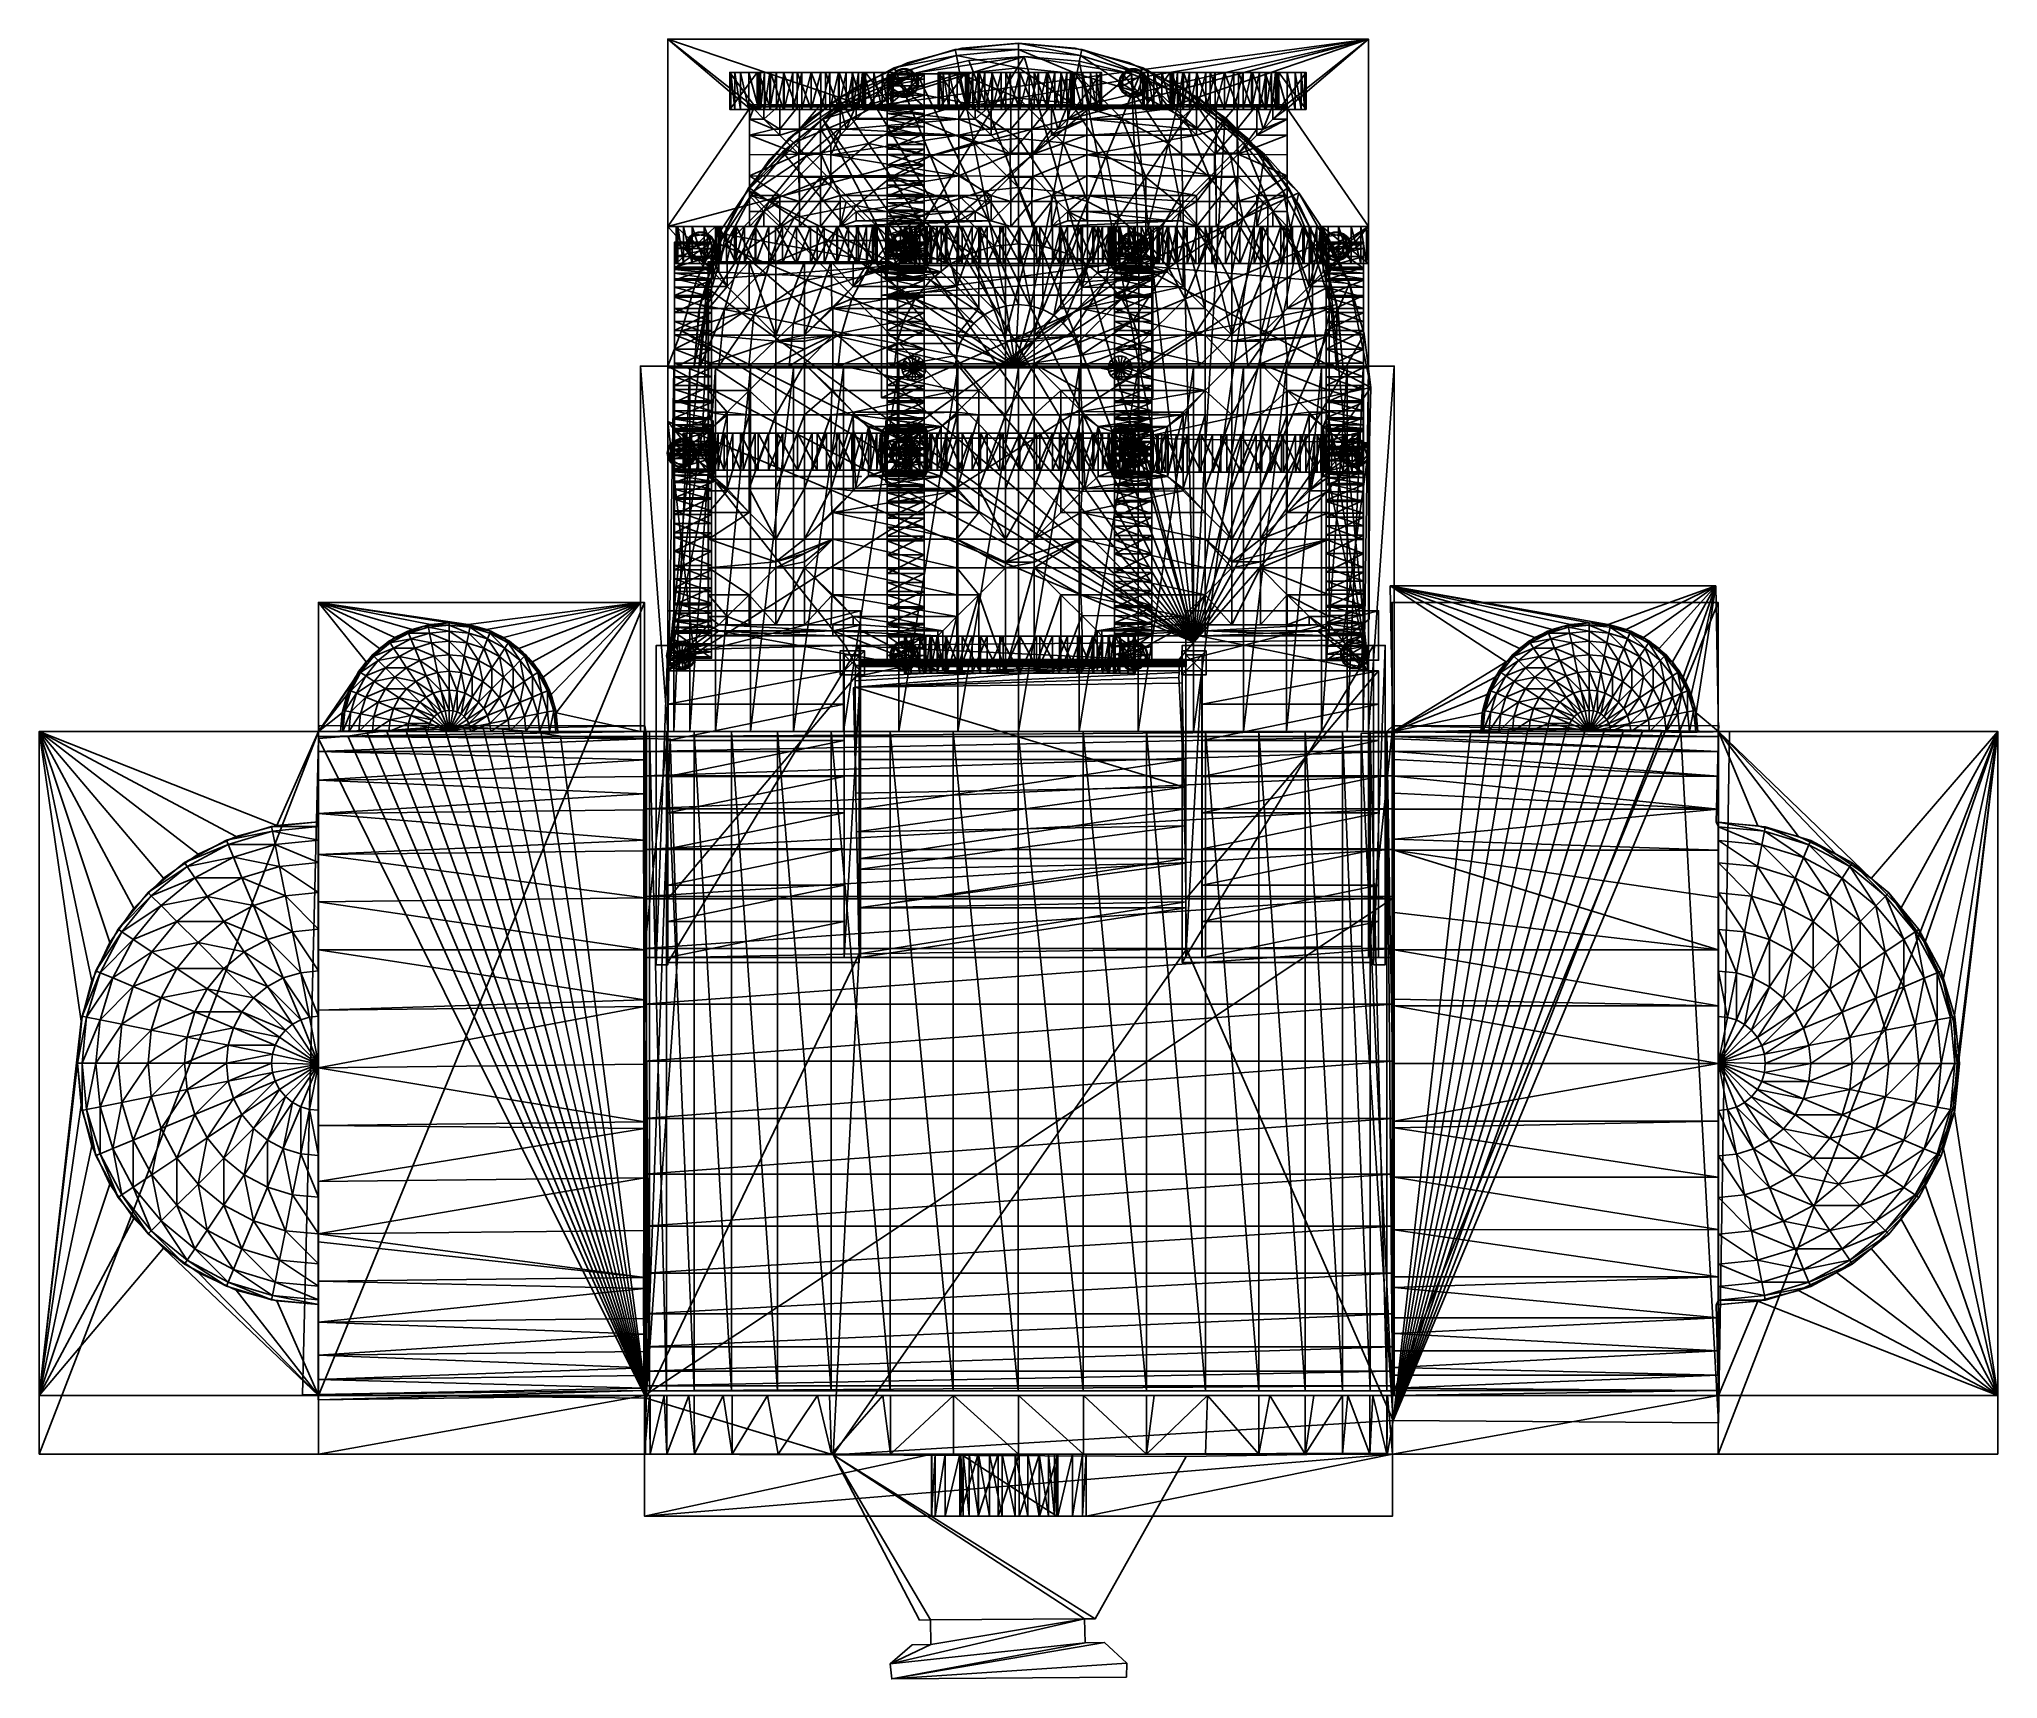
# Model space of a CAD drawing. Header units: metres. Extents: x 48.5 to 64.8, y -53.3 to -39.7.
import ezdxf

# ---------------------------------------------------------------- set-up
doc = ezdxf.new("R2010")
doc.units = ezdxf.units.M
doc.layers.get('0').update_dxf_attribs({"true_color": 0xd59ae5})
doc.layers.add('00_cripta', color=2, linetype='Continuous', true_color=0xffff00)

# ---------------------------------------------------------------- blocks, each defined once
blk = doc.blocks.new('Cylinder31')
at = {"color": 0}
mesh = blk.add_polyface(dxfattribs=at)
corners = [(0, 0), (0.1, 0), (0.094, -0.034), (0.077, -0.064), (0.05, -0.087), (0.017, -0.098), (-0.017, -0.098), (-0.05, -0.087), (-0.077, -0.064), (-0.094, -0.034), (-0.1, 0), (-0.094, 0.034), (-0.077, 0.064), (-0.05, 0.087), (-0.017, 0.098), (0.017, 0.098), (0.05, 0.087), (0.077, 0.064), (0.094, 0.034), (0.1, 0, -0.18), (0.094, -0.034, -0.18), (0.077, -0.064, -0.18), (0.05, -0.087, -0.18), (0.017, -0.098, -0.18), (-0.017, -0.098, -0.18), (-0.05, -0.087, -0.18), (-0.077, -0.064, -0.18), (-0.094, -0.034, -0.18), (-0.1, 0, -0.18), (-0.094, 0.034, -0.18), (-0.077, 0.064, -0.18), (-0.05, 0.087, -0.18), (-0.017, 0.098, -0.18), (0.017, 0.098, -0.18), (0.05, 0.087, -0.18), (0.077, 0.064, -0.18), (0.094, 0.034, -0.18), (0.1, 0, -0.36), (0.094, -0.034, -0.36), (0.077, -0.064, -0.36), (0.05, -0.087, -0.36), (0.017, -0.098, -0.36), (-0.017, -0.098, -0.36), (-0.05, -0.087, -0.36), (-0.077, -0.064, -0.36), (-0.094, -0.034, -0.36), (-0.1, 0, -0.36), (-0.094, 0.034, -0.36), (-0.077, 0.064, -0.36), (-0.05, 0.087, -0.36), (-0.017, 0.098, -0.36), (0.017, 0.098, -0.36), (0.05, 0.087, -0.36), (0.077, 0.064, -0.36), (0.094, 0.034, -0.36), (0.1, 0, -0.54), (0.094, -0.034, -0.54), (0.077, -0.064, -0.54), (0.05, -0.087, -0.54), (0.017, -0.098, -0.54), (-0.017, -0.098, -0.54), (-0.05, -0.087, -0.54), (-0.077, -0.064, -0.54), (-0.094, -0.034, -0.54), (-0.1, 0, -0.54), (-0.094, 0.034, -0.54), (-0.077, 0.064, -0.54), (-0.05, 0.087, -0.54), (-0.017, 0.098, -0.54), (0.017, 0.098, -0.54), (0.05, 0.087, -0.54), (0.077, 0.064, -0.54), (0.094, 0.034, -0.54), (0.1, 0, -0.72), (0.094, -0.034, -0.72), (0.077, -0.064, -0.72), (0.05, -0.087, -0.72), (0.017, -0.098, -0.72), (-0.017, -0.098, -0.72), (-0.05, -0.087, -0.72), (-0.077, -0.064, -0.72), (-0.094, -0.034, -0.72), (-0.1, 0, -0.72), (-0.094, 0.034, -0.72), (-0.077, 0.064, -0.72), (-0.05, 0.087, -0.72), (-0.017, 0.098, -0.72), (0.017, 0.098, -0.72), (0.05, 0.087, -0.72), (0.077, 0.064, -0.72), (0.094, 0.034, -0.72), (0.1, 0, -0.9), (0.094, -0.034, -0.9), (0.077, -0.064, -0.9), (0.05, -0.087, -0.9), (0.017, -0.098, -0.9), (-0.017, -0.098, -0.9), (-0.05, -0.087, -0.9), (-0.077, -0.064, -0.9), (-0.094, -0.034, -0.9), (-0.1, 0, -0.9), (-0.094, 0.034, -0.9), (-0.077, 0.064, -0.9), (-0.05, 0.087, -0.9), (-0.017, 0.098, -0.9), (0.017, 0.098, -0.9), (0.05, 0.087, -0.9), (0.077, 0.064, -0.9), (0.094, 0.034, -0.9), (0, 0, -0.9)]
mesh.append_faces([[corners[k] for k in face] for face in [(0, 2, 1, 0), (0, 3, 2, 0), (0, 4, 3, 0), (0, 5, 4, 0), (0, 6, 5, 0), (0, 7, 6, 0), (0, 8, 7, 0), (0, 9, 8, 0), (0, 10, 9, 0), (0, 11, 10, 0), (0, 12, 11, 0), (0, 13, 12, 0), (0, 14, 13, 0), (0, 15, 14, 0), (0, 16, 15, 0), (0, 17, 16, 0), (0, 18, 17, 0), (0, 1, 18, 0), (109, 91, 92, 109), (109, 92, 93, 109), (109, 93, 94, 109), (109, 94, 95, 109), (109, 95, 96, 109), (109, 96, 97, 109), (109, 97, 98, 109), (109, 98, 99, 109), (109, 99, 100, 109), (109, 100, 101, 109), (109, 101, 102, 109), (109, 102, 103, 109), (109, 103, 104, 109), (109, 104, 105, 109), (109, 105, 106, 109), (109, 106, 107, 109), (109, 107, 108, 109), (109, 108, 91, 109)]], dxfattribs={"vtx0": -1, "vtx2": -1, "vtx3": -1, "color": 0})
mesh.append_faces([[corners[k] for k in face] for face in [(1, 20, 19, 1), (2, 21, 20, 2), (3, 22, 21, 3), (4, 23, 22, 4), (5, 24, 23, 5), (6, 25, 24, 6), (7, 26, 25, 7), (8, 27, 26, 8), (9, 28, 27, 9), (10, 29, 28, 10), (11, 30, 29, 11), (12, 31, 30, 12), (13, 32, 31, 13), (14, 33, 32, 14), (15, 34, 33, 15), (16, 35, 34, 16), (17, 36, 35, 17), (18, 19, 36, 18), (19, 38, 37, 19), (20, 39, 38, 20), (21, 40, 39, 21), (22, 41, 40, 22), (23, 42, 41, 23), (24, 43, 42, 24), (25, 44, 43, 25), (26, 45, 44, 26), (27, 46, 45, 27), (28, 47, 46, 28), (29, 48, 47, 29), (30, 49, 48, 30), (31, 50, 49, 31), (32, 51, 50, 32), (33, 52, 51, 33), (34, 53, 52, 34), (35, 54, 53, 35), (36, 37, 54, 36), (37, 56, 55, 37), (38, 57, 56, 38), (39, 58, 57, 39), (40, 59, 58, 40), (41, 60, 59, 41), (42, 61, 60, 42), (43, 62, 61, 43), (44, 63, 62, 44), (45, 64, 63, 45), (46, 65, 64, 46), (47, 66, 65, 47), (48, 67, 66, 48), (49, 68, 67, 49), (50, 69, 68, 50), (51, 70, 69, 51), (52, 71, 70, 52), (53, 72, 71, 53), (54, 55, 72, 54), (55, 74, 73, 55), (56, 75, 74, 56), (57, 76, 75, 57), (58, 77, 76, 58), (59, 78, 77, 59), (60, 79, 78, 60), (61, 80, 79, 61), (62, 81, 80, 62), (63, 82, 81, 63), (64, 83, 82, 64), (65, 84, 83, 65), (66, 85, 84, 66), (67, 86, 85, 67), (68, 87, 86, 68), (69, 88, 87, 69), (70, 89, 88, 70), (71, 90, 89, 71), (72, 73, 90, 72), (73, 92, 91, 73), (74, 93, 92, 74), (75, 94, 93, 75), (76, 95, 94, 76), (77, 96, 95, 77), (78, 97, 96, 78), (79, 98, 97, 79), (80, 99, 98, 80), (81, 100, 99, 81), (82, 101, 100, 82), (83, 102, 101, 83), (84, 103, 102, 84), (85, 104, 103, 85), (86, 105, 104, 86), (87, 106, 105, 87), (88, 107, 106, 88), (89, 108, 107, 89), (90, 91, 108, 90)]], dxfattribs={"vtx0": -1, "vtx3": -1, "color": 0})
mesh.append_faces([[corners[k] for k in face] for face in [(1, 2, 20, 1), (2, 3, 21, 2), (3, 4, 22, 3), (4, 5, 23, 4), (5, 6, 24, 5), (6, 7, 25, 6), (7, 8, 26, 7), (8, 9, 27, 8), (9, 10, 28, 9), (10, 11, 29, 10), (11, 12, 30, 11), (12, 13, 31, 12), (13, 14, 32, 13), (14, 15, 33, 14), (15, 16, 34, 15), (16, 17, 35, 16), (17, 18, 36, 17), (18, 1, 19, 18), (19, 20, 38, 19), (20, 21, 39, 20), (21, 22, 40, 21), (22, 23, 41, 22), (23, 24, 42, 23), (24, 25, 43, 24), (25, 26, 44, 25), (26, 27, 45, 26), (27, 28, 46, 27), (28, 29, 47, 28), (29, 30, 48, 29), (30, 31, 49, 30), (31, 32, 50, 31), (32, 33, 51, 32), (33, 34, 52, 33), (34, 35, 53, 34), (35, 36, 54, 35), (36, 19, 37, 36), (37, 38, 56, 37), (38, 39, 57, 38), (39, 40, 58, 39), (40, 41, 59, 40), (41, 42, 60, 41), (42, 43, 61, 42), (43, 44, 62, 43), (44, 45, 63, 44), (45, 46, 64, 45), (46, 47, 65, 46), (47, 48, 66, 47), (48, 49, 67, 48), (49, 50, 68, 49), (50, 51, 69, 50), (51, 52, 70, 51), (52, 53, 71, 52), (53, 54, 72, 53), (54, 37, 55, 54), (55, 56, 74, 55), (56, 57, 75, 56), (57, 58, 76, 57), (58, 59, 77, 58), (59, 60, 78, 59), (60, 61, 79, 60), (61, 62, 80, 61), (62, 63, 81, 62), (63, 64, 82, 63), (64, 65, 83, 64), (65, 66, 84, 65), (66, 67, 85, 66), (67, 68, 86, 67), (68, 69, 87, 68), (69, 70, 88, 69), (70, 71, 89, 70), (71, 72, 90, 71), (72, 55, 73, 72), (73, 74, 92, 73), (74, 75, 93, 74), (75, 76, 94, 75), (76, 77, 95, 76), (77, 78, 96, 77), (78, 79, 97, 78), (79, 80, 98, 79), (80, 81, 99, 80), (81, 82, 100, 81), (82, 83, 101, 82), (83, 84, 102, 83), (84, 85, 103, 84), (85, 86, 104, 85), (86, 87, 105, 86), (87, 88, 106, 87), (88, 89, 107, 88), (89, 90, 108, 89), (90, 73, 91, 90)]], dxfattribs={"vtx2": -1, "vtx3": -1, "color": 0})
blk = doc.blocks.new('Box03')
at = {"color": 0}
mesh = blk.add_polyface(dxfattribs=at)
corners = [(0.265, -1.232), (0.399, -1.232), (0.265, 1.143, 1.254), (0.399, 1.143, 1.254), (0.265, -1.232, -1.524), (0.399, -1.232, -1.524), (0.265, 1.143, -1.524), (0.399, 1.143, -1.524)]
mesh.append_faces([[corners[k] for k in face] for face in [(0, 1, 3, 0), (3, 2, 0, 3), (4, 6, 7, 4), (7, 5, 4, 7), (0, 4, 5, 0), (5, 1, 0, 5), (1, 5, 7, 1), (7, 3, 1, 7), (3, 7, 6, 3), (6, 2, 3, 6), (2, 6, 4, 2), (4, 0, 2, 4)]], dxfattribs={"vtx2": -1, "vtx3": -1, "color": 0})

msp = doc.modelspace()

# ---------------------------------------------------------------- block references
at = {"color": 56, "true_color": 0x718606}
for p in [(55.782, -42.403, 4.036), (57.492, -42.403, 4.036)]:
    msp.add_blockref('Cylinder31', p, dxfattribs=at)
at = {"color": 176, "true_color": 0x080888}
for p in [(54.94, -46.055, 2.524), (57.771, -46.055, 2.524)]:
    msp.add_blockref('Box03', p, dxfattribs=at)

# ---------------------------------------------------------------- meshes
at = {"color": 81, "true_color": 0x99e499}
mesh = msp.add_polyface(dxfattribs=at)
corners = [(53.742, -39.677, 3.136), (53.742, -39.677, 1.998), (53.742, -41.23, 1.998), (53.742, -41.23, 3.136), (54.421, -40.223, 2.169), (54.452, -40.253, 2.34), (54.421, -40.253, 2.34), (54.421, -40.223, 2.169), (54.421, -40.253, 1.998), (54.421, -41.23, 1.998), (54.421, -41.23, 2.358), (54.421, -41.23, 2.17), (54.421, -41.23, 2.169), (54.421, -40.422, 2.169), (54.421, -40.622, 2.169), (54.421, -40.822, 2.17), (54.421, -41.022, 2.17), (54.421, -40.34, 2.491), (54.421, -40.473, 2.602), (54.421, -40.636, 2.662), (54.421, -40.809, 2.662), (54.421, -40.973, 2.602), (54.421, -41.106, 2.491), (54.421, -41.177, 2.169), (54.421, -41.022, 2.169), (54.421, -41.018, 2.169), (54.421, -40.822, 2.169), (54.421, -40.819, 2.169), (54.421, -40.622, 2.169), (54.421, -40.62, 2.169), (54.421, -40.421, 2.169), (54.452, -40.237, 1.998), (54.462, -41.23, 2.358), (54.538, -41.23, 2.491), (54.671, -41.23, 2.602), (54.835, -41.23, 2.662), (54.452, -40.222, 2.34), (54.421, -40.222, 2.169)]
mesh.append_faces([[corners[k] for k in face] for face in [(20, 22, 11, 20), (18, 20, 11, 18), (6, 18, 11, 6)]], dxfattribs={"vtx0": -1, "vtx1": -1, "vtx2": -1, "vtx3": -1, "color": 81})
mesh.append_faces([[corners[k] for k in face] for face in [(16, 6, 11, 16)]], dxfattribs={"vtx0": -1, "vtx1": -1, "vtx3": -1, "color": 81})
mesh.append_faces([[corners[k] for k in face] for face in [(16, 23, 24, 16), (16, 24, 25, 16), (15, 25, 26, 15), (15, 26, 27, 15), (14, 27, 28, 14), (14, 28, 29, 14), (13, 29, 30, 13), (23, 9, 8, 23), (3, 32, 33, 3), (3, 33, 34, 3), (3, 34, 35, 3)]], dxfattribs={"vtx0": -1, "vtx2": -1, "vtx3": -1, "color": 81})
mesh.append_faces([[corners[k] for k in face] for face in [(30, 8, 7, 30)]], dxfattribs={"vtx0": -1, "vtx3": -1, "color": 81})
mesh.append_faces([[corners[k] for k in face] for face in [(11, 10, 2, 11), (12, 11, 2, 12), (14, 13, 6, 14), (15, 14, 6, 15), (16, 15, 6, 16), (16, 11, 23, 16), (15, 16, 25, 15), (14, 15, 27, 14), (13, 14, 29, 13), (24, 23, 8, 24), (25, 24, 8, 25), (26, 25, 8, 26), (27, 26, 8, 27), (28, 27, 8, 28), (29, 28, 8, 29), (30, 29, 8, 30)]], dxfattribs={"vtx1": -1, "vtx2": -1, "vtx3": -1, "color": 81})
mesh.append_faces([[corners[k] for k in face] for face in [(9, 12, 2, 9), (7, 13, 30, 7)]], dxfattribs={"vtx1": -1, "vtx3": -1, "color": 81})
mesh.append_faces([[corners[k] for k in face] for face in [(0, 1, 2, 0), (2, 3, 0, 2), (4, 5, 6, 4), (6, 7, 4, 6), (8, 9, 2, 8), (2, 1, 8, 2), (10, 3, 2, 10), (13, 7, 6, 13), (6, 17, 18, 6), (18, 19, 20, 18), (20, 21, 22, 20), (22, 10, 11, 22), (11, 12, 23, 11), (23, 12, 9, 23), (4, 7, 8, 4), (8, 31, 4, 8), (17, 6, 5, 17), (31, 8, 1, 31), (3, 10, 32, 3), (36, 5, 4, 36), (4, 37, 36, 4)]], dxfattribs={"vtx2": -1, "vtx3": -1, "color": 81})
mesh.append_faces([[corners[k] for k in face] for face in [(4, 31, 37, 4)]], dxfattribs={"vtx3": -1, "color": 81})
mesh = msp.add_polyface(dxfattribs=at)
corners = [(54.538, -41.106, 2.491), (54.421, -41.106, 2.491), (54.421, -40.973, 2.602), (54.671, -40.973, 2.602), (54.622, -41.022, 2.561), (54.421, -40.809, 2.662), (54.421, -40.636, 2.662), (54.828, -40.629, 2.659), (54.828, -40.816, 2.659), (54.421, -40.34, 2.491), (54.538, -40.34, 2.491), (54.621, -40.422, 2.56), (54.421, -40.473, 2.602), (54.671, -40.473, 2.602), (54.462, -41.23, 2.358), (54.421, -41.23, 2.358), (55.015, -40.629, 2.659), (55.014, -40.816, 2.659), (54.452, -40.253, 2.34), (55.391, -40.237, 1.998), (54.452, -40.237, 1.998), (53.742, -39.677, 1.998), (54.835, -41.022, 2.662), (54.835, -40.822, 2.662), (55.008, -40.822, 2.662), (55.008, -41.022, 2.662), (54.835, -40.622, 2.662), (54.835, -40.422, 2.662), (55.008, -40.422, 2.662), (55.008, -40.622, 2.662), (54.538, -40.222, 2.491), (54.671, -40.222, 2.602), (54.671, -40.422, 2.602), (54.835, -40.222, 2.662), (55.008, -40.222, 2.662), (54.671, -41.022, 2.602), (54.671, -41.23, 2.602), (54.538, -41.23, 2.491), (54.452, -40.222, 2.34), (55.171, -40.222, 2.602), (54.421, -40.222, 2.169), (54.835, -41.23, 2.662), (55.008, -41.23, 2.662)]
mesh.append_faces([[corners[k] for k in face] for face in [(39, 33, 30, 39), (19, 30, 40, 19)]], dxfattribs={"vtx0": -1, "vtx1": -1, "vtx2": -1, "vtx3": -1, "color": 81})
mesh.append_faces([[corners[k] for k in face] for face in [(0, 2, 4, 0), (3, 5, 8, 3)]], dxfattribs={"vtx0": -1, "vtx1": -1, "vtx3": -1, "color": 81})
mesh.append_faces([[corners[k] for k in face] for face in [(5, 7, 8, 5), (10, 31, 32, 10), (0, 35, 36, 0), (27, 7, 13, 27)]], dxfattribs={"vtx0": -1, "vtx2": -1, "vtx3": -1, "color": 81})
mesh.append_faces([[corners[k] for k in face] for face in [(10, 32, 11, 10), (0, 36, 37, 0), (3, 22, 35, 3)]], dxfattribs={"vtx0": -1, "vtx3": -1, "color": 81})
mesh.append_faces([[corners[k] for k in face] for face in [(12, 9, 11, 12), (19, 20, 21, 19), (3, 8, 22, 3)]], dxfattribs={"vtx1": -1, "vtx2": -1, "vtx3": -1, "color": 81})
mesh.append_faces([[corners[k] for k in face] for face in [(13, 12, 11, 13), (32, 27, 13, 32), (20, 19, 40, 20)]], dxfattribs={"vtx1": -1, "vtx3": -1, "color": 81})
mesh.append_faces([[corners[k] for k in face] for face in [(0, 1, 2, 0), (2, 3, 4, 2), (3, 2, 5, 3), (5, 6, 7, 5), (9, 10, 11, 9), (0, 14, 15, 0), (15, 1, 0, 15), (12, 13, 7, 12), (7, 6, 12, 7), (16, 17, 8, 16), (8, 7, 16, 8), (18, 10, 9, 18), (22, 23, 24, 22), (24, 25, 22, 24), (26, 27, 28, 26), (28, 29, 26, 28), (10, 30, 31, 10), (32, 31, 33, 32), (33, 27, 32, 33), (27, 33, 34, 27), (34, 28, 27, 34), (0, 4, 35, 0), (8, 23, 22, 8), (23, 8, 17, 23), (17, 24, 23, 17), (26, 29, 16, 26), (16, 7, 26, 16), (27, 26, 7, 27), (30, 10, 18, 30), (18, 38, 30, 18), (33, 31, 30, 33), (30, 38, 40, 30), (22, 41, 36, 22), (36, 35, 22, 36), (25, 42, 41, 25), (41, 22, 25, 41)]], dxfattribs={"vtx2": -1, "vtx3": -1, "color": 81})
mesh.append_faces([[corners[k] for k in face] for face in [(4, 3, 35, 4), (13, 11, 32, 13), (37, 14, 0, 37)]], dxfattribs={"vtx3": -1, "color": 81})
mesh = msp.add_polyface(dxfattribs=at)
corners = [(53.742, -39.677, 1.998), (53.742, -39.677, 3.136), (59.549, -39.677, 3.136), (55.421, -40.223, 2.169), (55.391, -40.237, 1.998), (56.155, -40.253, 1.998), (55.221, -41.022, 2.561), (55.171, -40.973, 2.602), (56.155, -40.973, 2.602), (55.304, -41.106, 2.491), (55.095, -40.896, 2.63), (55.095, -40.809, 2.662), (56.155, -40.809, 2.662), (55.095, -40.636, 2.662), (56.155, -40.636, 2.662), (55.095, -40.549, 2.63), (55.171, -40.473, 2.602), (56.155, -40.473, 2.602), (55.222, -40.422, 2.56), (55.304, -40.34, 2.491), (56.155, -40.34, 2.491), (55.391, -40.253, 2.34), (56.155, -40.253, 2.34), (55.304, -41.182, 2.491), (55.381, -41.182, 2.358), (56.155, -41.182, 2.358), (56.214, -41.182, 2.358), (55.171, -41.23, 2.602), (56.155, -41.106, 2.491), (55.014, -40.816, 2.659), (55.015, -40.629, 2.659), (56.155, -40.223, 2.169), (55.008, -40.422, 2.662), (55.008, -40.222, 2.662), (55.171, -40.222, 2.602), (55.171, -40.422, 2.602), (55.304, -40.222, 2.491), (55.391, -40.222, 2.34), (55.421, -40.222, 2.169), (55.008, -40.822, 2.662), (55.008, -41.022, 2.662), (55.171, -41.022, 2.602), (55.008, -40.622, 2.662), (54.835, -40.222, 2.662), (54.538, -40.222, 2.491), (55.008, -41.23, 2.662)]
mesh.append_faces([[corners[k] for k in face] for face in [(4, 37, 34, 4), (4, 34, 44, 4)]], dxfattribs={"vtx0": -1, "vtx1": -1, "vtx2": -1, "vtx3": -1, "color": 81})
mesh.append_faces([[corners[k] for k in face] for face in [(23, 26, 27, 23), (11, 30, 13, 11)]], dxfattribs={"vtx0": -1, "vtx1": -1, "vtx3": -1, "color": 81})
mesh.append_faces([[corners[k] for k in face] for face in [(7, 11, 12, 7), (13, 16, 17, 13), (23, 25, 26, 23), (40, 10, 7, 40), (15, 42, 32, 15), (15, 32, 35, 15), (27, 6, 9, 27)]], dxfattribs={"vtx0": -1, "vtx2": -1, "vtx3": -1, "color": 81})
mesh.append_faces([[corners[k] for k in face] for face in [(9, 6, 8, 9), (34, 36, 18, 34), (40, 39, 10, 40)]], dxfattribs={"vtx1": -1, "vtx2": -1, "vtx3": -1, "color": 81})
mesh.append_faces([[corners[k] for k in face] for face in [(14, 13, 17, 14), (35, 34, 18, 35), (41, 40, 7, 41), (16, 15, 35, 16), (23, 27, 9, 23)]], dxfattribs={"vtx1": -1, "vtx3": -1, "color": 81})
mesh.append_faces([[corners[k] for k in face] for face in [(0, 1, 2, 0), (3, 4, 5, 3), (6, 7, 8, 6), (7, 10, 11, 7), (12, 11, 13, 12), (13, 14, 12, 13), (13, 15, 16, 13), (17, 16, 18, 17), (18, 19, 20, 18), (20, 19, 21, 20), (21, 22, 20, 21), (23, 24, 25, 23), (24, 9, 28, 24), (11, 29, 30, 11), (30, 15, 13, 30), (3, 31, 22, 3), (22, 21, 3, 22), (32, 33, 34, 32), (34, 35, 32, 34), (36, 19, 18, 36), (37, 38, 3, 37), (3, 21, 37, 3), (39, 29, 10, 39), (15, 30, 42, 15), (21, 19, 36, 21), (36, 37, 21, 36), (4, 38, 37, 4), (37, 36, 34, 37), (34, 33, 43, 34), (41, 27, 45, 41), (45, 40, 41, 45), (27, 41, 6, 27)]], dxfattribs={"vtx2": -1, "vtx3": -1, "color": 81})
mesh.append_faces([[corners[k] for k in face] for face in [(29, 11, 10, 29), (3, 38, 4, 3), (41, 7, 6, 41), (18, 16, 35, 18), (24, 23, 9, 24)]], dxfattribs={"vtx3": -1, "color": 81})
mesh = msp.add_polyface(dxfattribs=at)
corners = [(53.742, -41.23, 3.136), (59.549, -41.23, 3.136), (59.549, -39.677, 3.136), (53.742, -39.677, 3.136), (57.057, -41.106, 2.491), (57.215, -41.106, 2.491), (57.215, -41.182, 2.358), (56.973, -41.022, 2.561), (56.924, -40.973, 2.602), (57.215, -40.973, 2.602), (56.767, -40.816, 2.659), (57.215, -40.809, 2.662), (56.768, -40.629, 2.659), (56.581, -40.816, 2.659), (56.58, -40.629, 2.659), (57.215, -40.636, 2.662), (56.924, -40.473, 2.602), (57.215, -40.473, 2.602), (57.215, -40.34, 2.491), (56.974, -40.422, 2.56), (57.057, -40.34, 2.491), (59.549, -39.677, 1.998), (55.391, -40.237, 1.998), (53.742, -39.677, 1.998), (57.144, -40.253, 2.34), (57.215, -40.253, 2.34), (54.835, -41.23, 2.662), (56.587, -41.022, 2.662), (56.587, -40.822, 2.662), (56.761, -40.822, 2.662), (56.761, -41.022, 2.662), (56.587, -40.622, 2.662), (56.587, -40.422, 2.662), (56.761, -40.422, 2.662), (56.761, -40.622, 2.662), (56.587, -40.222, 2.662), (56.761, -40.222, 2.662), (56.924, -40.222, 2.602), (56.924, -40.422, 2.602), (57.057, -40.222, 2.491), (56.924, -41.022, 2.602), (57.144, -40.222, 2.34), (57.144, -40.237, 1.998), (56.291, -40.222, 2.491), (56.174, -40.222, 2.169), (56.761, -41.23, 2.662), (56.587, -41.23, 2.662), (56.924, -41.23, 2.602), (57.057, -41.182, 2.49), (57.134, -41.182, 2.358)]
mesh.append_faces([[corners[k] for k in face] for face in [(42, 41, 37, 42), (37, 35, 43, 37), (42, 37, 43, 42), (42, 43, 44, 42)]], dxfattribs={"vtx0": -1, "vtx1": -1, "vtx2": -1, "vtx3": -1, "color": 81})
mesh.append_faces([[corners[k] for k in face] for face in [(21, 22, 23, 21)]], dxfattribs={"vtx0": -1, "vtx1": -1, "vtx3": -1, "color": 81})
mesh.append_faces([[corners[k] for k in face] for face in [(18, 16, 19, 18), (30, 10, 8, 30), (12, 33, 38, 12), (47, 7, 4, 47)]], dxfattribs={"vtx0": -1, "vtx2": -1, "vtx3": -1, "color": 81})
mesh.append_faces([[corners[k] for k in face] for face in [(18, 19, 20, 18)]], dxfattribs={"vtx0": -1, "vtx3": -1, "color": 81})
mesh.append_faces([[corners[k] for k in face] for face in [(4, 7, 9, 4), (1, 0, 26, 1), (37, 39, 19, 37)]], dxfattribs={"vtx1": -1, "vtx2": -1, "vtx3": -1, "color": 81})
mesh.append_faces([[corners[k] for k in face] for face in [(38, 37, 19, 38), (40, 30, 8, 40), (16, 12, 38, 16), (48, 47, 4, 48)]], dxfattribs={"vtx1": -1, "vtx3": -1, "color": 81})
mesh.append_faces([[corners[k] for k in face] for face in [(0, 1, 2, 0), (2, 3, 0, 2), (4, 5, 6, 4), (7, 8, 9, 7), (8, 10, 11, 8), (12, 10, 13, 12), (13, 14, 12, 13), (10, 12, 15, 10), (15, 11, 10, 15), (12, 16, 17, 12), (17, 15, 12, 17), (20, 24, 25, 20), (27, 28, 29, 27), (29, 30, 27, 29), (31, 32, 33, 31), (33, 34, 31, 33), (32, 35, 36, 32), (36, 33, 32, 36), (33, 36, 37, 33), (37, 38, 33, 37), (39, 20, 19, 39), (30, 29, 10, 30), (28, 13, 10, 28), (10, 29, 28, 10), (31, 34, 12, 31), (12, 14, 31, 12), (12, 34, 33, 12), (24, 20, 39, 24), (39, 41, 24, 39), (41, 39, 37, 41), (37, 36, 35, 37), (30, 45, 46, 30), (46, 27, 30, 46), (40, 47, 45, 40), (45, 30, 40, 45), (47, 40, 7, 47)]], dxfattribs={"vtx2": -1, "vtx3": -1, "color": 81})
mesh.append_faces([[corners[k] for k in face] for face in [(40, 8, 7, 40), (19, 16, 38, 19), (49, 48, 4, 49)]], dxfattribs={"vtx3": -1, "color": 81})
mesh = msp.add_polyface(dxfattribs=at)
corners = [(59.549, -39.677, 1.998), (59.549, -39.677, 3.136), (59.549, -41.23, 3.136), (53.742, -39.677, 1.998), (58.876, -40.253, 1.998), (59.549, -41.23, 1.998), (58.875, -40.223, 2.169), (58.845, -40.237, 1.998), (58.876, -40.223, 2.169), (58.876, -40.253, 2.34), (58.845, -40.253, 2.34), (58.876, -40.473, 2.602), (58.876, -40.34, 2.491), (57.905, -40.237, 1.998), (57.144, -40.237, 1.998), (56.204, -40.237, 1.998), (58.469, -40.629, 2.659), (58.625, -40.473, 2.602), (58.876, -40.636, 2.662), (58.676, -40.422, 2.56), (58.758, -40.34, 2.491), (58.288, -40.622, 2.662), (58.288, -40.422, 2.662), (58.462, -40.422, 2.662), (58.462, -40.622, 2.662), (57.992, -40.34, 2.491), (58.125, -40.222, 2.602), (58.125, -40.422, 2.602), (58.288, -40.222, 2.662), (58.462, -40.222, 2.662), (58.625, -40.222, 2.602), (58.625, -40.422, 2.602), (58.758, -40.222, 2.491), (58.845, -40.222, 2.34), (58.875, -40.222, 2.169), (58.28, -40.627, 2.658), (58.125, -40.473, 2.602), (58.074, -40.422, 2.56), (57.992, -40.222, 2.491), (57.875, -40.222, 2.169)]
mesh.append_faces([[corners[k] for k in face] for face in [(11, 9, 4, 11), (7, 33, 30, 7), (30, 28, 38, 30), (7, 30, 38, 7), (7, 38, 39, 7)]], dxfattribs={"vtx0": -1, "vtx1": -1, "vtx2": -1, "vtx3": -1, "color": 81})
mesh.append_faces([[corners[k] for k in face] for face in [(0, 7, 13, 0), (0, 13, 14, 0), (0, 14, 15, 0), (25, 26, 27, 25), (16, 23, 31, 16), (22, 35, 36, 22)]], dxfattribs={"vtx0": -1, "vtx2": -1, "vtx3": -1, "color": 81})
mesh.append_faces([[corners[k] for k in face] for face in [(17, 19, 12, 17), (30, 32, 19, 30)]], dxfattribs={"vtx1": -1, "vtx2": -1, "vtx3": -1, "color": 81})
mesh.append_faces([[corners[k] for k in face] for face in [(11, 17, 12, 11), (31, 30, 19, 31), (17, 16, 31, 17), (27, 22, 36, 27), (13, 7, 39, 13)]], dxfattribs={"vtx1": -1, "vtx3": -1, "color": 81})
mesh.append_faces([[corners[k] for k in face] for face in [(0, 1, 2, 0), (1, 0, 3, 1), (4, 0, 5, 4), (6, 7, 4, 6), (4, 8, 6, 4), (6, 8, 9, 6), (9, 10, 6, 9), (11, 12, 9, 11), (9, 8, 4, 9), (0, 4, 7, 0), (16, 17, 11, 16), (11, 18, 16, 11), (19, 20, 12, 19), (20, 10, 9, 20), (9, 12, 20, 9), (21, 22, 23, 21), (23, 24, 21, 23), (27, 26, 28, 27), (28, 22, 27, 28), (22, 28, 29, 22), (29, 23, 22, 29), (23, 29, 30, 23), (30, 31, 23, 30), (32, 20, 19, 32), (33, 34, 6, 33), (6, 10, 33, 6), (21, 24, 16, 21), (16, 24, 23, 16), (10, 20, 32, 10), (32, 33, 10, 32), (22, 21, 35, 22), (7, 34, 33, 7), (33, 32, 30, 33), (30, 29, 28, 30), (28, 26, 38, 28)]], dxfattribs={"vtx2": -1, "vtx3": -1, "color": 81})
mesh.append_faces([[corners[k] for k in face] for face in [(6, 34, 7, 6), (19, 17, 31, 19), (36, 37, 27, 36)]], dxfattribs={"vtx3": -1, "color": 81})
mesh = msp.add_polyface(dxfattribs=at)
corners = [(57.875, -40.223, 2.169), (57.215, -40.223, 2.169), (57.215, -40.253, 1.998), (57.905, -40.237, 1.998), (57.992, -41.106, 2.491), (57.215, -41.106, 2.491), (57.215, -40.973, 2.602), (58.125, -40.973, 2.602), (58.076, -41.022, 2.561), (58.275, -40.809, 2.662), (57.215, -40.809, 2.662), (57.215, -40.636, 2.662), (58.275, -40.636, 2.662), (58.28, -40.627, 2.658), (57.215, -40.473, 2.602), (58.125, -40.473, 2.602), (57.215, -40.34, 2.491), (57.992, -40.34, 2.491), (58.074, -40.422, 2.56), (57.215, -40.253, 2.34), (57.905, -40.253, 2.34), (57.174, -40.223, 2.169), (57.144, -40.237, 1.998), (57.915, -41.182, 2.358), (57.215, -41.182, 2.358), (57.134, -41.182, 2.358), (57.057, -41.106, 2.491), (57.992, -41.182, 2.491), (56.924, -41.23, 2.602), (57.057, -41.182, 2.49), (56.924, -40.973, 2.602), (56.924, -40.473, 2.602), (59.549, -39.677, 1.998), (56.204, -40.237, 1.998), (55.391, -40.237, 1.998), (57.057, -40.34, 2.491), (57.144, -40.253, 2.34), (59.549, -41.23, 3.136), (54.835, -41.23, 2.662), (55.008, -41.23, 2.662), (55.171, -41.23, 2.602), (56.587, -41.23, 2.662), (56.761, -41.23, 2.662), (58.125, -41.23, 2.602), (57.144, -40.222, 2.34), (57.174, -40.222, 2.169), (57.905, -40.222, 2.34), (57.875, -40.222, 2.169), (57.992, -40.222, 2.491), (58.125, -40.222, 2.602), (58.125, -40.422, 2.602), (58.125, -41.022, 2.602)]
mesh.append_faces([[corners[k] for k in face] for face in [(32, 33, 34, 32)]], dxfattribs={"vtx0": -1, "vtx1": -1, "vtx2": -1, "vtx3": -1, "color": 81})
mesh.append_faces([[corners[k] for k in face] for face in [(4, 6, 8, 4), (13, 11, 15, 13)]], dxfattribs={"vtx0": -1, "vtx1": -1, "vtx3": -1, "color": 81})
mesh.append_faces([[corners[k] for k in face] for face in [(37, 38, 39, 37), (37, 39, 40, 37), (37, 40, 41, 37), (7, 10, 9, 7)]], dxfattribs={"vtx0": -1, "vtx2": -1, "vtx3": -1, "color": 81})
mesh.append_faces([[corners[k] for k in face] for face in [(24, 29, 25, 24), (17, 50, 18, 17), (4, 43, 27, 4)]], dxfattribs={"vtx0": -1, "vtx3": -1, "color": 81})
mesh.append_faces([[corners[k] for k in face] for face in [(14, 16, 18, 14), (23, 27, 29, 23), (24, 23, 29, 24)]], dxfattribs={"vtx1": -1, "vtx2": -1, "vtx3": -1, "color": 81})
mesh.append_faces([[corners[k] for k in face] for face in [(15, 14, 18, 15), (5, 26, 6, 5)]], dxfattribs={"vtx1": -1, "vtx3": -1, "color": 81})
mesh.append_faces([[corners[k] for k in face] for face in [(0, 1, 2, 0), (2, 3, 0, 2), (4, 5, 6, 4), (6, 7, 8, 6), (9, 10, 11, 9), (11, 12, 9, 11), (13, 12, 11, 13), (11, 14, 15, 11), (16, 17, 18, 16), (16, 19, 20, 16), (20, 17, 16, 20), (20, 19, 1, 20), (1, 0, 20, 1), (21, 22, 2, 21), (2, 1, 21, 2), (23, 24, 5, 23), (5, 4, 23, 5), (24, 25, 26, 24), (27, 28, 29, 27), (10, 6, 30, 10), (16, 14, 31, 16), (19, 16, 35, 19), (21, 1, 19, 21), (19, 36, 21, 19), (42, 28, 43, 42), (7, 6, 10, 7), (44, 45, 21, 44), (21, 36, 44, 21), (46, 20, 0, 46), (0, 47, 46, 0), (17, 48, 49, 17), (4, 8, 51, 4), (48, 17, 20, 48), (20, 46, 48, 20), (22, 45, 44, 22), (48, 46, 47, 48)]], dxfattribs={"vtx2": -1, "vtx3": -1, "color": 81})
mesh.append_faces([[corners[k] for k in face] for face in [(3, 2, 22, 3), (0, 3, 47, 0), (21, 45, 22, 21), (27, 23, 4, 27), (27, 43, 28, 27)]], dxfattribs={"vtx3": -1, "color": 81})
at = {"color": 33, "true_color": 0xe08f57}
mesh = msp.add_polyface(dxfattribs=at)
corners = [(56.182, -39.752, 6.803), (55.729, -39.874, 6.803), (55.729, -39.874, 3.136), (56.182, -39.752, 3.136), (55.304, -40.072, 6.803), (55.304, -40.072, 3.136), (56.182, -39.752, 2.8), (55.729, -39.874, 2.8), (55.729, -39.874, 0.005), (56.182, -39.752, 0.005), (55.304, -40.072, 2.8), (55.304, -40.072, 0.005), (56.278, -40.536, 8.706), (56.649, -40.499, 8.706), (56.649, -40.907, 9.041), (55.921, -40.644, 8.706), (56.358, -40.936, 9.041), (56.213, -40.208, 8.299), (56.649, -40.165, 8.299), (55.793, -40.335, 8.299), (55.407, -40.542, 8.299), (55.593, -40.82, 8.706), (56.164, -39.964, 7.833), (56.649, -39.916, 7.833), (55.698, -40.105, 7.833), (55.269, -40.335, 7.833), (56.135, -39.814, 7.329), (56.649, -39.763, 7.329), (55.64, -39.964, 7.329), (55.184, -40.208, 7.329), (56.124, -39.763, 6.804), (56.649, -39.711, 6.804), (55.62, -39.916, 6.804), (56.462, -39.728, 5.158), (56.649, -39.711, 3.136), (56.649, -39.711, 5.158), (56.462, -39.728, 6.044), (56.47, -39.727, 6.111), (56.492, -39.725, 6.165), (56.524, -39.722, 6.205), (56.565, -39.719, 6.232), (56.609, -39.715, 6.245), (56.649, -39.711, 6.803), (56.638, -39.713, 2.012), (56.649, -39.711, 2.8), (56.568, -39.718, 1.992), (56.525, -39.722, 1.951), (56.507, -39.724, 1.911), (56.5, -39.724, 1.86), (56.5, -39.724, 1.195), (56.649, -39.711, 0.005), (56.649, -39.711, 1.195)]
mesh.append_faces([[corners[k] for k in face] for face in [(43, 44, 6, 43), (47, 6, 9, 47), (49, 9, 50, 49)]], dxfattribs={"vtx0": -1, "vtx2": -1, "vtx3": -1, "color": 33})
mesh.append_faces([[corners[k] for k in face] for face in [(49, 50, 51, 49)]], dxfattribs={"vtx0": -1, "vtx3": -1, "color": 33})
mesh.append_faces([[corners[k] for k in face] for face in [(45, 43, 6, 45), (46, 45, 6, 46), (47, 46, 6, 47), (48, 47, 9, 48), (49, 48, 9, 49)]], dxfattribs={"vtx1": -1, "vtx2": -1, "vtx3": -1, "color": 33})
mesh.append_faces([[corners[k] for k in face] for face in [(0, 1, 2, 0), (2, 3, 0, 2), (1, 4, 5, 1), (5, 2, 1, 5), (6, 7, 8, 6), (8, 9, 6, 8), (7, 10, 11, 7), (11, 8, 7, 11), (12, 13, 14, 12), (15, 12, 16, 15), (17, 18, 13, 17), (13, 12, 17, 13), (19, 17, 12, 19), (12, 15, 19, 12), (20, 19, 15, 20), (15, 21, 20, 15), (22, 23, 18, 22), (18, 17, 22, 18), (24, 22, 17, 24), (17, 19, 24, 17), (25, 24, 19, 25), (19, 20, 25, 19), (26, 27, 23, 26), (23, 22, 26, 23), (28, 26, 22, 28), (22, 24, 28, 22), (29, 28, 24, 29), (24, 25, 29, 24), (30, 31, 27, 30), (27, 26, 30, 27), (32, 30, 26, 32), (26, 28, 32, 26), (33, 3, 34, 33), (34, 35, 33, 34), (36, 0, 3, 36), (3, 33, 36, 3), (41, 42, 0, 41), (0, 40, 41, 0)]], dxfattribs={"vtx2": -1, "vtx3": -1, "color": 33})
mesh.append_faces([[corners[k] for k in face] for face in [(36, 37, 0, 36), (37, 38, 0, 37), (38, 39, 0, 38), (39, 40, 0, 39)]], dxfattribs={"vtx3": -1, "color": 33})
at = {"color": 81, "true_color": 0x99e499}
mesh = msp.add_polyface(dxfattribs=at)
corners = [(59.549, -41.23, 3.136), (59.549, -41.23, 1.998), (59.549, -39.677, 1.998), (58.876, -41.23, 1.998), (58.876, -40.253, 1.998), (58.674, -41.022, 2.561), (58.625, -40.973, 2.602), (58.876, -40.973, 2.602), (58.758, -41.106, 2.491), (58.876, -41.106, 2.491), (58.275, -40.809, 2.662), (58.275, -40.636, 2.662), (58.28, -40.627, 2.658), (58.282, -40.816, 2.659), (58.876, -41.23, 2.358), (58.835, -41.23, 2.358), (58.876, -40.809, 2.662), (58.876, -40.636, 2.662), (58.876, -40.473, 2.602), (58.758, -41.23, 2.491), (58.625, -41.23, 2.602), (58.462, -41.23, 2.662), (58.288, -41.23, 2.662), (56.587, -41.23, 2.662), (56.761, -41.23, 2.662), (58.125, -41.23, 2.602), (58.125, -40.973, 2.602), (58.468, -40.816, 2.659), (58.469, -40.629, 2.659), (58.288, -41.022, 2.662), (58.288, -40.822, 2.662), (58.462, -40.822, 2.662), (58.462, -41.022, 2.662), (58.625, -41.022, 2.602), (58.125, -41.022, 2.602), (58.288, -40.622, 2.662), (57.992, -41.106, 2.491), (58.076, -41.022, 2.561)]
mesh.append_faces([[corners[k] for k in face] for face in [(9, 16, 18, 9), (9, 18, 4, 9), (0, 24, 25, 0)]], dxfattribs={"vtx0": -1, "vtx1": -1, "vtx2": -1, "vtx3": -1, "color": 81})
mesh.append_faces([[corners[k] for k in face] for face in [(22, 0, 25, 22)]], dxfattribs={"vtx0": -1, "vtx1": -1, "vtx3": -1, "color": 81})
mesh.append_faces([[corners[k] for k in face] for face in [(19, 14, 0, 19), (0, 23, 24, 0), (32, 27, 6, 32), (13, 29, 34, 13), (36, 34, 25, 36), (20, 5, 8, 20)]], dxfattribs={"vtx0": -1, "vtx2": -1, "vtx3": -1, "color": 81})
mesh.append_faces([[corners[k] for k in face] for face in [(26, 10, 13, 26), (13, 34, 26, 13)]], dxfattribs={"vtx0": -1, "vtx3": -1, "color": 81})
mesh.append_faces([[corners[k] for k in face] for face in [(8, 5, 7, 8), (14, 9, 4, 14), (20, 19, 0, 20), (21, 20, 0, 21), (22, 21, 0, 22)]], dxfattribs={"vtx1": -1, "vtx2": -1, "vtx3": -1, "color": 81})
mesh.append_faces([[corners[k] for k in face] for face in [(9, 8, 7, 9), (3, 14, 4, 3), (33, 32, 6, 33), (19, 20, 8, 19)]], dxfattribs={"vtx1": -1, "vtx3": -1, "color": 81})
mesh.append_faces([[corners[k] for k in face] for face in [(0, 1, 2, 0), (1, 3, 4, 1), (5, 6, 7, 5), (10, 11, 12, 10), (12, 13, 10, 12), (8, 9, 14, 8), (14, 15, 8, 14), (9, 7, 16, 9), (16, 17, 18, 16), (14, 3, 1, 14), (1, 0, 14, 1), (19, 15, 14, 19), (6, 27, 16, 6), (16, 7, 6, 16), (28, 27, 13, 28), (13, 12, 28, 13), (28, 17, 16, 28), (16, 27, 28, 16), (29, 30, 31, 29), (31, 32, 29, 31), (32, 31, 27, 32), (13, 30, 29, 13), (30, 13, 27, 30), (27, 31, 30, 27), (28, 12, 35, 28), (29, 22, 25, 29), (25, 34, 29, 25), (32, 21, 22, 32), (22, 29, 32, 22), (33, 20, 21, 33), (21, 32, 33, 21), (20, 33, 5, 20)]], dxfattribs={"vtx2": -1, "vtx3": -1, "color": 81})
mesh.append_faces([[corners[k] for k in face] for face in [(33, 6, 5, 33), (37, 26, 34, 37), (15, 19, 8, 15)]], dxfattribs={"vtx3": -1, "color": 81})
at = {"color": 33, "true_color": 0xe08f57}
mesh = msp.add_polyface(dxfattribs=at)
corners = [(57.994, -40.072, 6.803), (57.569, -39.874, 6.803), (57.569, -39.874, 3.136), (57.994, -40.072, 3.136), (57.116, -39.752, 6.803), (57.116, -39.752, 3.136), (57.994, -40.072, 2.8), (57.569, -39.874, 2.8), (57.569, -39.874, 0.005), (57.994, -40.072, 0.005), (57.116, -39.752, 2.8), (57.116, -39.752, 0.005), (57.505, -40.335, 8.299), (57.892, -40.542, 8.299), (57.706, -40.82, 8.706), (57.086, -40.208, 8.299), (57.377, -40.644, 8.706), (57.02, -40.536, 8.706), (56.649, -40.165, 8.299), (56.649, -40.499, 8.706), (57.6, -40.105, 7.833), (58.03, -40.335, 7.833), (57.134, -39.964, 7.833), (56.649, -39.916, 7.833), (57.659, -39.964, 7.329), (58.115, -40.208, 7.329), (57.164, -39.814, 7.329), (56.649, -39.763, 7.329), (57.679, -39.916, 6.804), (58.144, -40.165, 6.804), (57.174, -39.763, 6.804), (56.649, -39.711, 6.804), (56.609, -39.715, 6.245), (56.652, -39.712, 6.245), (56.649, -39.711, 6.803), (56.7, -39.716, 6.232), (56.741, -39.719, 6.205), (56.773, -39.722, 6.165), (56.795, -39.724, 6.111), (56.803, -39.725, 6.044), (56.803, -39.725, 5.158), (56.649, -39.711, 5.158), (56.649, -39.711, 3.136), (56.78, -39.723, 1.195), (56.649, -39.711, 1.195), (56.649, -39.711, 0.005), (56.78, -39.723, 1.86), (56.774, -39.722, 1.911), (56.649, -39.711, 2.8), (56.756, -39.721, 1.951), (56.713, -39.717, 1.992), (56.638, -39.713, 2.012)]
mesh.append_faces([[corners[k] for k in face] for face in [(43, 45, 11, 43), (43, 11, 10, 43), (47, 10, 48, 47)]], dxfattribs={"vtx0": -1, "vtx2": -1, "vtx3": -1, "color": 33})
mesh.append_faces([[corners[k] for k in face] for face in [(46, 43, 10, 46), (47, 46, 10, 47), (49, 47, 48, 49), (50, 49, 48, 50), (51, 50, 48, 51)]], dxfattribs={"vtx1": -1, "vtx2": -1, "vtx3": -1, "color": 33})
mesh.append_faces([[corners[k] for k in face] for face in [(0, 1, 2, 0), (2, 3, 0, 2), (1, 4, 5, 1), (5, 2, 1, 5), (6, 7, 8, 6), (8, 9, 6, 8), (7, 10, 11, 7), (11, 8, 7, 11), (12, 13, 14, 12), (15, 12, 16, 15), (16, 17, 15, 16), (18, 15, 17, 18), (17, 19, 18, 17), (20, 21, 13, 20), (13, 12, 20, 13), (22, 20, 12, 22), (12, 15, 22, 12), (23, 22, 15, 23), (15, 18, 23, 15), (24, 25, 21, 24), (21, 20, 24, 21), (26, 24, 20, 26), (20, 22, 26, 20), (27, 26, 22, 27), (22, 23, 27, 22), (28, 29, 25, 28), (25, 24, 28, 25), (30, 28, 24, 30), (24, 26, 30, 24), (31, 30, 26, 31), (26, 27, 31, 26), (38, 4, 34, 38), (34, 37, 38, 34), (40, 5, 4, 40), (4, 39, 40, 4), (40, 41, 42, 40), (42, 5, 40, 42), (43, 44, 45, 43)]], dxfattribs={"vtx2": -1, "vtx3": -1, "color": 33})
mesh.append_faces([[corners[k] for k in face] for face in [(32, 33, 34, 32), (33, 35, 34, 33), (35, 36, 34, 35), (36, 37, 34, 36), (38, 39, 4, 38)]], dxfattribs={"vtx3": -1, "color": 33})
mesh = msp.add_polyface(dxfattribs=at)
corners = [(55.304, -40.072, 2.8), (54.92, -40.341, 2.8), (54.92, -40.341, 0.005), (55.304, -40.072, 0.005), (55.068, -40.82, 8.299), (55.407, -40.542, 8.299), (55.593, -40.82, 8.706), (54.892, -40.644, 7.833), (55.269, -40.335, 7.833), (54.784, -40.536, 7.329), (55.184, -40.208, 7.329), (55.155, -40.165, 6.804), (55.62, -39.916, 6.804), (55.64, -39.964, 7.329), (54.747, -40.499, 6.804), (54.413, -40.907, 6.804), (54.456, -40.936, 7.329), (54.804, -40.457, 5.158), (54.589, -40.672, 3.136), (54.92, -40.341, 3.136), (54.92, -40.341, 5.158), (54.804, -40.457, 6.044), (54.589, -40.672, 6.803), (54.81, -40.451, 6.111), (54.825, -40.436, 6.165), (54.848, -40.413, 6.205), (54.876, -40.384, 6.232), (54.92, -40.342, 6.245), (54.92, -40.341, 6.803), (54.981, -40.298, 6.232), (55.014, -40.275, 6.205), (55.041, -40.256, 6.165), (55.059, -40.244, 6.111), (55.304, -40.072, 6.803), (55.065, -40.239, 6.044), (55.065, -40.239, 5.158), (55.304, -40.072, 3.136), (54.851, -40.41, 1.195), (54.638, -40.622, 1.195), (54.589, -40.672, 0.005), (54.851, -40.41, 1.86), (54.846, -40.415, 1.911), (54.589, -40.672, 2.8), (54.833, -40.428, 1.951), (54.812, -40.449, 1.981), (54.787, -40.474, 2.002), (54.759, -40.502, 2.012), (54.73, -40.53, 2.012), (54.702, -40.558, 2.002), (54.677, -40.584, 1.981), (54.657, -40.604, 1.951), (54.643, -40.617, 1.911), (54.638, -40.622, 1.86)]
mesh.append_faces([[corners[k] for k in face] for face in [(52, 39, 38, 52)]], dxfattribs={"vtx0": -1, "vtx1": -1, "vtx3": -1, "color": 33})
mesh.append_faces([[corners[k] for k in face] for face in [(37, 39, 2, 37), (37, 2, 1, 37), (41, 1, 42, 41), (52, 42, 39, 52)]], dxfattribs={"vtx0": -1, "vtx2": -1, "vtx3": -1, "color": 33})
mesh.append_faces([[corners[k] for k in face] for face in [(37, 38, 39, 37), (40, 37, 1, 40), (41, 40, 1, 41), (43, 41, 42, 43), (44, 43, 42, 44), (45, 44, 42, 45), (46, 45, 42, 46), (47, 46, 42, 47), (48, 47, 42, 48), (49, 48, 42, 49), (50, 49, 42, 50), (51, 50, 42, 51), (52, 51, 42, 52)]], dxfattribs={"vtx1": -1, "vtx2": -1, "vtx3": -1, "color": 33})
mesh.append_faces([[corners[k] for k in face] for face in [(0, 1, 2, 0), (2, 3, 0, 2), (4, 5, 6, 4), (7, 8, 5, 7), (5, 4, 7, 5), (9, 10, 8, 9), (8, 7, 9, 8), (11, 12, 13, 11), (13, 10, 11, 13), (14, 11, 10, 14), (10, 9, 14, 10), (15, 14, 9, 15), (9, 16, 15, 9), (17, 18, 19, 17), (19, 20, 17, 19), (21, 22, 18, 21), (18, 17, 21, 18), (27, 28, 22, 27), (22, 26, 27, 22), (32, 33, 28, 32), (28, 31, 32, 28), (35, 36, 33, 35), (33, 34, 35, 33), (35, 20, 19, 35), (19, 36, 35, 19)]], dxfattribs={"vtx2": -1, "vtx3": -1, "color": 33})
mesh.append_faces([[corners[k] for k in face] for face in [(21, 23, 22, 21), (23, 24, 22, 23), (24, 25, 22, 24), (25, 26, 22, 25), (27, 29, 28, 27), (29, 30, 28, 29), (30, 31, 28, 30), (32, 34, 33, 32)]], dxfattribs={"vtx3": -1, "color": 33})
at = {"color": 164, "true_color": 0x1c1cb1}
mesh = msp.add_polyface(dxfattribs=at)
corners = [(55.821, -40.041, 0), (55.814, -40, 0), (55.793, -39.964, 0), (55.762, -39.937, 0), (55.723, -39.923, 0), (55.681, -39.923, 0), (55.642, -39.937, 0), (55.611, -39.964, 0), (55.59, -40, 0), (55.583, -40.041, 0), (55.59, -40.081, 0), (55.611, -40.117, 0), (55.642, -40.144, 0), (55.681, -40.158, 0), (55.723, -40.158, 0), (55.762, -40.144, 0), (55.793, -40.117, 0), (55.814, -40.081, 0), (55.821, -40.041, 0.56), (55.814, -40, 0.56), (55.793, -39.964, 0.56), (55.762, -39.937, 0.56), (55.723, -39.923, 0.56), (55.681, -39.923, 0.56), (55.642, -39.937, 0.56), (55.611, -39.964, 0.56), (55.59, -40, 0.56), (55.583, -40.041, 0.56), (55.59, -40.081, 0.56), (55.611, -40.117, 0.56), (55.642, -40.144, 0.56), (55.681, -40.158, 0.56), (55.723, -40.158, 0.56), (55.762, -40.144, 0.56), (55.793, -40.117, 0.56), (55.814, -40.081, 0.56), (55.821, -40.041, 1.12), (55.814, -40, 1.12), (55.793, -39.964, 1.12), (55.762, -39.937, 1.12), (55.723, -39.923, 1.12), (55.681, -39.923, 1.12), (55.642, -39.937, 1.12), (55.611, -39.964, 1.12), (55.59, -40, 1.12), (55.583, -40.041, 1.12), (55.59, -40.081, 1.12), (55.611, -40.117, 1.12), (55.642, -40.144, 1.12), (55.681, -40.158, 1.12), (55.723, -40.158, 1.12), (55.762, -40.144, 1.12), (55.793, -40.117, 1.12), (55.814, -40.081, 1.12), (55.821, -40.041, 1.68), (55.814, -40, 1.68), (55.793, -39.964, 1.68), (55.762, -39.937, 1.68), (55.723, -39.923, 1.68), (55.681, -39.923, 1.68), (55.642, -39.937, 1.68), (55.611, -39.964, 1.68), (55.59, -40, 1.68), (55.583, -40.041, 1.68), (55.59, -40.081, 1.68), (55.611, -40.117, 1.68), (55.642, -40.144, 1.68), (55.681, -40.158, 1.68), (55.723, -40.158, 1.68), (55.762, -40.144, 1.68), (55.793, -40.117, 1.68), (55.814, -40.081, 1.68), (55.821, -40.041, 2.24), (55.814, -40, 2.24), (55.793, -39.964, 2.24), (55.762, -39.937, 2.24), (55.723, -39.923, 2.24), (55.681, -39.923, 2.24), (55.642, -39.937, 2.24), (55.611, -39.964, 2.24), (55.59, -40, 2.24), (55.583, -40.041, 2.24), (55.59, -40.081, 2.24), (55.611, -40.117, 2.24), (55.642, -40.144, 2.24), (55.681, -40.158, 2.24), (55.723, -40.158, 2.24), (55.762, -40.144, 2.24), (55.793, -40.117, 2.24), (55.814, -40.081, 2.24), (55.821, -40.041, 2.8), (55.814, -40, 2.8), (55.793, -39.964, 2.8), (55.762, -39.937, 2.8), (55.723, -39.923, 2.8), (55.681, -39.923, 2.8), (55.642, -39.937, 2.8), (55.611, -39.964, 2.8), (55.59, -40, 2.8), (55.583, -40.041, 2.8), (55.59, -40.081, 2.8), (55.611, -40.117, 2.8), (55.642, -40.144, 2.8), (55.681, -40.158, 2.8), (55.723, -40.158, 2.8), (55.762, -40.144, 2.8), (55.793, -40.117, 2.8), (55.814, -40.081, 2.8)]
mesh.append_faces([[corners[k] for k in face] for face in [(14, 12, 10, 14), (10, 8, 6, 10), (6, 4, 2, 6), (10, 6, 2, 10), (14, 10, 2, 14), (14, 2, 0, 14), (16, 14, 0, 16), (93, 95, 97, 93), (97, 99, 101, 97), (101, 103, 105, 101), (97, 101, 105, 97), (93, 97, 105, 93), (93, 105, 107, 93), (91, 93, 107, 91)]], dxfattribs={"vtx0": -1, "vtx1": -1, "vtx2": -1, "vtx3": -1, "color": 164})
mesh.append_faces([[corners[k] for k in face] for face in [(17, 16, 0, 17), (90, 91, 107, 90)]], dxfattribs={"vtx1": -1, "vtx3": -1, "color": 164})
mesh.append_faces([[corners[k] for k in face] for face in [(0, 1, 19, 0), (19, 18, 0, 19), (1, 2, 20, 1), (20, 19, 1, 20), (2, 3, 21, 2), (21, 20, 2, 21), (3, 4, 22, 3), (22, 21, 3, 22), (4, 5, 23, 4), (23, 22, 4, 23), (5, 6, 24, 5), (24, 23, 5, 24), (6, 7, 25, 6), (25, 24, 6, 25), (7, 8, 26, 7), (26, 25, 7, 26), (8, 9, 27, 8), (27, 26, 8, 27), (9, 10, 28, 9), (28, 27, 9, 28), (10, 11, 29, 10), (29, 28, 10, 29), (11, 12, 30, 11), (30, 29, 11, 30), (12, 13, 31, 12), (31, 30, 12, 31), (13, 14, 32, 13), (32, 31, 13, 32), (14, 15, 33, 14), (33, 32, 14, 33), (15, 16, 34, 15), (34, 33, 15, 34), (16, 17, 35, 16), (35, 34, 16, 35), (17, 0, 18, 17), (18, 35, 17, 18), (18, 19, 37, 18), (37, 36, 18, 37), (19, 20, 38, 19), (38, 37, 19, 38), (20, 21, 39, 20), (39, 38, 20, 39), (21, 22, 40, 21), (40, 39, 21, 40), (22, 23, 41, 22), (41, 40, 22, 41), (23, 24, 42, 23), (42, 41, 23, 42), (24, 25, 43, 24), (43, 42, 24, 43), (25, 26, 44, 25), (44, 43, 25, 44), (26, 27, 45, 26), (45, 44, 26, 45), (27, 28, 46, 27), (46, 45, 27, 46), (28, 29, 47, 28), (47, 46, 28, 47), (29, 30, 48, 29), (48, 47, 29, 48), (30, 31, 49, 30), (49, 48, 30, 49), (31, 32, 50, 31), (50, 49, 31, 50), (32, 33, 51, 32), (51, 50, 32, 51), (33, 34, 52, 33), (52, 51, 33, 52), (34, 35, 53, 34), (53, 52, 34, 53), (35, 18, 36, 35), (36, 53, 35, 36), (36, 37, 55, 36), (55, 54, 36, 55), (37, 38, 56, 37), (56, 55, 37, 56), (38, 39, 57, 38), (57, 56, 38, 57), (39, 40, 58, 39), (58, 57, 39, 58), (40, 41, 59, 40), (59, 58, 40, 59), (41, 42, 60, 41), (60, 59, 41, 60), (42, 43, 61, 42), (61, 60, 42, 61), (43, 44, 62, 43), (62, 61, 43, 62), (44, 45, 63, 44), (63, 62, 44, 63), (45, 46, 64, 45), (64, 63, 45, 64), (46, 47, 65, 46), (65, 64, 46, 65), (47, 48, 66, 47), (66, 65, 47, 66), (48, 49, 67, 48), (67, 66, 48, 67), (49, 50, 68, 49), (68, 67, 49, 68), (50, 51, 69, 50), (69, 68, 50, 69), (51, 52, 70, 51), (70, 69, 51, 70), (52, 53, 71, 52), (71, 70, 52, 71), (53, 36, 54, 53), (54, 71, 53, 54), (54, 55, 73, 54), (73, 72, 54, 73), (55, 56, 74, 55), (74, 73, 55, 74), (56, 57, 75, 56), (75, 74, 56, 75), (57, 58, 76, 57), (76, 75, 57, 76), (58, 59, 77, 58), (77, 76, 58, 77), (59, 60, 78, 59), (78, 77, 59, 78), (60, 61, 79, 60), (79, 78, 60, 79), (61, 62, 80, 61), (80, 79, 61, 80), (62, 63, 81, 62), (81, 80, 62, 81), (63, 64, 82, 63), (82, 81, 63, 82), (64, 65, 83, 64), (83, 82, 64, 83), (65, 66, 84, 65), (84, 83, 65, 84), (66, 67, 85, 66), (85, 84, 66, 85), (67, 68, 86, 67), (86, 85, 67, 86), (68, 69, 87, 68), (87, 86, 68, 87), (69, 70, 88, 69), (88, 87, 69, 88), (70, 71, 89, 70), (89, 88, 70, 89), (71, 54, 72, 71), (72, 89, 71, 72), (72, 73, 91, 72), (91, 90, 72, 91), (73, 74, 92, 73), (92, 91, 73, 92), (74, 75, 93, 74), (93, 92, 74, 93), (75, 76, 94, 75), (94, 93, 75, 94), (76, 77, 95, 76), (95, 94, 76, 95), (77, 78, 96, 77), (96, 95, 77, 96), (78, 79, 97, 78), (97, 96, 78, 97), (79, 80, 98, 79), (98, 97, 79, 98), (80, 81, 99, 80), (99, 98, 80, 99), (81, 82, 100, 81), (100, 99, 81, 100), (82, 83, 101, 82), (101, 100, 82, 101), (83, 84, 102, 83), (102, 101, 83, 102), (84, 85, 103, 84), (103, 102, 84, 103), (85, 86, 104, 85), (104, 103, 85, 104), (86, 87, 105, 86), (105, 104, 86, 105), (87, 88, 106, 87), (106, 105, 87, 106), (88, 89, 107, 88), (107, 106, 88, 107), (89, 72, 90, 89), (90, 107, 89, 90), (16, 15, 14, 16), (14, 13, 12, 14), (12, 11, 10, 12), (10, 9, 8, 10), (8, 7, 6, 8), (6, 5, 4, 6), (4, 3, 2, 4), (2, 1, 0, 2), (91, 92, 93, 91), (93, 94, 95, 93), (95, 96, 97, 95), (97, 98, 99, 97), (99, 100, 101, 99), (101, 102, 103, 101), (103, 104, 105, 103), (105, 106, 107, 105)]], dxfattribs={"vtx2": -1, "vtx3": -1, "color": 164})
mesh = msp.add_polyface(dxfattribs=at)
corners = [(57.72, -40.041, 0), (57.713, -40, 0), (57.692, -39.964, 0), (57.661, -39.937, 0), (57.622, -39.923, 0), (57.58, -39.923, 0), (57.541, -39.937, 0), (57.51, -39.964, 0), (57.489, -40, 0), (57.482, -40.041, 0), (57.489, -40.081, 0), (57.51, -40.117, 0), (57.541, -40.144, 0), (57.58, -40.158, 0), (57.622, -40.158, 0), (57.661, -40.144, 0), (57.692, -40.117, 0), (57.713, -40.081, 0), (57.72, -40.041, 0.56), (57.713, -40, 0.56), (57.692, -39.964, 0.56), (57.661, -39.937, 0.56), (57.622, -39.923, 0.56), (57.58, -39.923, 0.56), (57.541, -39.937, 0.56), (57.51, -39.964, 0.56), (57.489, -40, 0.56), (57.482, -40.041, 0.56), (57.489, -40.081, 0.56), (57.51, -40.117, 0.56), (57.541, -40.144, 0.56), (57.58, -40.158, 0.56), (57.622, -40.158, 0.56), (57.661, -40.144, 0.56), (57.692, -40.117, 0.56), (57.713, -40.081, 0.56), (57.72, -40.041, 1.12), (57.713, -40, 1.12), (57.692, -39.964, 1.12), (57.661, -39.937, 1.12), (57.622, -39.923, 1.12), (57.58, -39.923, 1.12), (57.541, -39.937, 1.12), (57.51, -39.964, 1.12), (57.489, -40, 1.12), (57.482, -40.041, 1.12), (57.489, -40.081, 1.12), (57.51, -40.117, 1.12), (57.541, -40.144, 1.12), (57.58, -40.158, 1.12), (57.622, -40.158, 1.12), (57.661, -40.144, 1.12), (57.692, -40.117, 1.12), (57.713, -40.081, 1.12), (57.72, -40.041, 1.68), (57.713, -40, 1.68), (57.692, -39.964, 1.68), (57.661, -39.937, 1.68), (57.622, -39.923, 1.68), (57.58, -39.923, 1.68), (57.541, -39.937, 1.68), (57.51, -39.964, 1.68), (57.489, -40, 1.68), (57.482, -40.041, 1.68), (57.489, -40.081, 1.68), (57.51, -40.117, 1.68), (57.541, -40.144, 1.68), (57.58, -40.158, 1.68), (57.622, -40.158, 1.68), (57.661, -40.144, 1.68), (57.692, -40.117, 1.68), (57.713, -40.081, 1.68), (57.72, -40.041, 2.24), (57.713, -40, 2.24), (57.692, -39.964, 2.24), (57.661, -39.937, 2.24), (57.622, -39.923, 2.24), (57.58, -39.923, 2.24), (57.541, -39.937, 2.24), (57.51, -39.964, 2.24), (57.489, -40, 2.24), (57.482, -40.041, 2.24), (57.489, -40.081, 2.24), (57.51, -40.117, 2.24), (57.541, -40.144, 2.24), (57.58, -40.158, 2.24), (57.622, -40.158, 2.24), (57.661, -40.144, 2.24), (57.692, -40.117, 2.24), (57.713, -40.081, 2.24), (57.72, -40.041, 2.8), (57.713, -40, 2.8), (57.692, -39.964, 2.8), (57.661, -39.937, 2.8), (57.622, -39.923, 2.8), (57.58, -39.923, 2.8), (57.541, -39.937, 2.8), (57.51, -39.964, 2.8), (57.489, -40, 2.8), (57.482, -40.041, 2.8), (57.489, -40.081, 2.8), (57.51, -40.117, 2.8), (57.541, -40.144, 2.8), (57.58, -40.158, 2.8), (57.622, -40.158, 2.8), (57.661, -40.144, 2.8), (57.692, -40.117, 2.8), (57.713, -40.081, 2.8)]
mesh.append_faces([[corners[k] for k in face] for face in [(14, 12, 10, 14), (10, 8, 6, 10), (6, 4, 2, 6), (10, 6, 2, 10), (14, 10, 2, 14), (14, 2, 0, 14), (16, 14, 0, 16), (93, 95, 97, 93), (97, 99, 101, 97), (101, 103, 105, 101), (97, 101, 105, 97), (93, 97, 105, 93), (93, 105, 107, 93), (91, 93, 107, 91)]], dxfattribs={"vtx0": -1, "vtx1": -1, "vtx2": -1, "vtx3": -1, "color": 164})
mesh.append_faces([[corners[k] for k in face] for face in [(17, 16, 0, 17), (90, 91, 107, 90)]], dxfattribs={"vtx1": -1, "vtx3": -1, "color": 164})
mesh.append_faces([[corners[k] for k in face] for face in [(0, 1, 19, 0), (19, 18, 0, 19), (1, 2, 20, 1), (20, 19, 1, 20), (2, 3, 21, 2), (21, 20, 2, 21), (3, 4, 22, 3), (22, 21, 3, 22), (4, 5, 23, 4), (23, 22, 4, 23), (5, 6, 24, 5), (24, 23, 5, 24), (6, 7, 25, 6), (25, 24, 6, 25), (7, 8, 26, 7), (26, 25, 7, 26), (8, 9, 27, 8), (27, 26, 8, 27), (9, 10, 28, 9), (28, 27, 9, 28), (10, 11, 29, 10), (29, 28, 10, 29), (11, 12, 30, 11), (30, 29, 11, 30), (12, 13, 31, 12), (31, 30, 12, 31), (13, 14, 32, 13), (32, 31, 13, 32), (14, 15, 33, 14), (33, 32, 14, 33), (15, 16, 34, 15), (34, 33, 15, 34), (16, 17, 35, 16), (35, 34, 16, 35), (17, 0, 18, 17), (18, 35, 17, 18), (18, 19, 37, 18), (37, 36, 18, 37), (19, 20, 38, 19), (38, 37, 19, 38), (20, 21, 39, 20), (39, 38, 20, 39), (21, 22, 40, 21), (40, 39, 21, 40), (22, 23, 41, 22), (41, 40, 22, 41), (23, 24, 42, 23), (42, 41, 23, 42), (24, 25, 43, 24), (43, 42, 24, 43), (25, 26, 44, 25), (44, 43, 25, 44), (26, 27, 45, 26), (45, 44, 26, 45), (27, 28, 46, 27), (46, 45, 27, 46), (28, 29, 47, 28), (47, 46, 28, 47), (29, 30, 48, 29), (48, 47, 29, 48), (30, 31, 49, 30), (49, 48, 30, 49), (31, 32, 50, 31), (50, 49, 31, 50), (32, 33, 51, 32), (51, 50, 32, 51), (33, 34, 52, 33), (52, 51, 33, 52), (34, 35, 53, 34), (53, 52, 34, 53), (35, 18, 36, 35), (36, 53, 35, 36), (36, 37, 55, 36), (55, 54, 36, 55), (37, 38, 56, 37), (56, 55, 37, 56), (38, 39, 57, 38), (57, 56, 38, 57), (39, 40, 58, 39), (58, 57, 39, 58), (40, 41, 59, 40), (59, 58, 40, 59), (41, 42, 60, 41), (60, 59, 41, 60), (42, 43, 61, 42), (61, 60, 42, 61), (43, 44, 62, 43), (62, 61, 43, 62), (44, 45, 63, 44), (63, 62, 44, 63), (45, 46, 64, 45), (64, 63, 45, 64), (46, 47, 65, 46), (65, 64, 46, 65), (47, 48, 66, 47), (66, 65, 47, 66), (48, 49, 67, 48), (67, 66, 48, 67), (49, 50, 68, 49), (68, 67, 49, 68), (50, 51, 69, 50), (69, 68, 50, 69), (51, 52, 70, 51), (70, 69, 51, 70), (52, 53, 71, 52), (71, 70, 52, 71), (53, 36, 54, 53), (54, 71, 53, 54), (54, 55, 73, 54), (73, 72, 54, 73), (55, 56, 74, 55), (74, 73, 55, 74), (56, 57, 75, 56), (75, 74, 56, 75), (57, 58, 76, 57), (76, 75, 57, 76), (58, 59, 77, 58), (77, 76, 58, 77), (59, 60, 78, 59), (78, 77, 59, 78), (60, 61, 79, 60), (79, 78, 60, 79), (61, 62, 80, 61), (80, 79, 61, 80), (62, 63, 81, 62), (81, 80, 62, 81), (63, 64, 82, 63), (82, 81, 63, 82), (64, 65, 83, 64), (83, 82, 64, 83), (65, 66, 84, 65), (84, 83, 65, 84), (66, 67, 85, 66), (85, 84, 66, 85), (67, 68, 86, 67), (86, 85, 67, 86), (68, 69, 87, 68), (87, 86, 68, 87), (69, 70, 88, 69), (88, 87, 69, 88), (70, 71, 89, 70), (89, 88, 70, 89), (71, 54, 72, 71), (72, 89, 71, 72), (72, 73, 91, 72), (91, 90, 72, 91), (73, 74, 92, 73), (92, 91, 73, 92), (74, 75, 93, 74), (93, 92, 74, 93), (75, 76, 94, 75), (94, 93, 75, 94), (76, 77, 95, 76), (95, 94, 76, 95), (77, 78, 96, 77), (96, 95, 77, 96), (78, 79, 97, 78), (97, 96, 78, 97), (79, 80, 98, 79), (98, 97, 79, 98), (80, 81, 99, 80), (99, 98, 80, 99), (81, 82, 100, 81), (100, 99, 81, 100), (82, 83, 101, 82), (101, 100, 82, 101), (83, 84, 102, 83), (102, 101, 83, 102), (84, 85, 103, 84), (103, 102, 84, 103), (85, 86, 104, 85), (104, 103, 85, 104), (86, 87, 105, 86), (105, 104, 86, 105), (87, 88, 106, 87), (106, 105, 87, 106), (88, 89, 107, 88), (107, 106, 88, 107), (89, 72, 90, 89), (90, 107, 89, 90), (16, 15, 14, 16), (14, 13, 12, 14), (12, 11, 10, 12), (10, 9, 8, 10), (8, 7, 6, 8), (6, 5, 4, 6), (4, 3, 2, 4), (2, 1, 0, 2), (91, 92, 93, 91), (93, 94, 95, 93), (95, 96, 97, 95), (97, 98, 99, 97), (99, 100, 101, 99), (101, 102, 103, 101), (103, 104, 105, 103), (105, 106, 107, 105)]], dxfattribs={"vtx2": -1, "vtx3": -1, "color": 164})
at = {"color": 16, "true_color": 0x860606}
mesh = msp.add_polyface(dxfattribs=at)
corners = [(54.256, -39.953, 1.995), (54.256, -40.26, 1.995), (54.482, -40.26, 1.995), (54.482, -39.953, 1.995), (54.266, -39.953, 2.113), (54.266, -40.26, 2.113), (54.489, -40.26, 2.073), (54.489, -39.953, 2.073), (54.297, -39.953, 2.227), (54.297, -40.26, 2.227), (54.51, -40.26, 2.149), (54.51, -39.953, 2.149), (54.346, -39.953, 2.334), (54.346, -40.26, 2.334), (54.543, -40.26, 2.22), (54.543, -39.953, 2.22), (54.414, -39.953, 2.43), (54.414, -40.26, 2.43), (54.588, -40.26, 2.285), (54.588, -39.953, 2.285), (54.497, -39.953, 2.514), (54.497, -40.26, 2.514), (54.643, -40.26, 2.34), (54.643, -39.953, 2.34), (54.594, -39.953, 2.581), (54.594, -40.26, 2.581), (54.707, -40.26, 2.385), (54.707, -39.953, 2.385), (54.701, -39.953, 2.631), (54.701, -40.26, 2.631), (54.778, -40.26, 2.418), (54.778, -39.953, 2.418), (54.815, -39.953, 2.662), (54.815, -40.26, 2.662), (54.854, -40.26, 2.438), (54.854, -39.953, 2.438), (54.932, -39.953, 2.672), (54.932, -40.26, 2.672), (54.932, -40.26, 2.445), (54.932, -39.953, 2.445), (55.05, -39.953, 2.662), (55.05, -40.26, 2.662), (55.011, -40.26, 2.438), (55.011, -39.953, 2.438), (55.164, -39.953, 2.631), (55.164, -40.26, 2.631), (55.086, -40.26, 2.418), (55.086, -39.953, 2.418), (55.271, -39.953, 2.581), (55.271, -40.26, 2.581), (55.157, -40.26, 2.385), (55.157, -39.953, 2.385), (55.367, -39.953, 2.514), (55.367, -40.26, 2.514), (55.222, -40.26, 2.34), (55.222, -39.953, 2.34), (55.451, -39.953, 2.43), (55.451, -40.26, 2.43), (55.277, -40.26, 2.285), (55.277, -39.953, 2.285), (55.518, -39.953, 2.334), (55.518, -40.26, 2.334), (55.322, -40.26, 2.22), (55.322, -39.953, 2.22), (55.568, -39.953, 2.227), (55.568, -40.26, 2.227), (55.355, -40.26, 2.149), (55.355, -39.953, 2.149), (55.599, -39.953, 2.113), (55.599, -40.26, 2.113), (55.376, -40.26, 2.073), (55.376, -39.953, 2.073), (55.609, -39.953, 1.995), (55.609, -40.26, 1.995), (55.382, -40.26, 1.995), (55.382, -39.953, 1.995), (54.369, -40.107, 1.995), (55.496, -40.107, 1.995)]
mesh.append_faces([[corners[k] for k in face] for face in [(76, 1, 0, 76), (76, 2, 1, 76), (76, 3, 2, 76), (76, 0, 3, 76), (77, 72, 73, 77), (77, 73, 74, 77), (77, 74, 75, 77), (77, 75, 72, 77)]], dxfattribs={"vtx0": -1, "vtx2": -1, "vtx3": -1, "color": 16})
mesh.append_faces([[corners[k] for k in face] for face in [(0, 5, 4, 0), (1, 6, 5, 1), (2, 7, 6, 2), (3, 4, 7, 3), (4, 9, 8, 4), (5, 10, 9, 5), (6, 11, 10, 6), (7, 8, 11, 7), (8, 13, 12, 8), (9, 14, 13, 9), (10, 15, 14, 10), (11, 12, 15, 11), (12, 17, 16, 12), (13, 18, 17, 13), (14, 19, 18, 14), (15, 16, 19, 15), (16, 21, 20, 16), (17, 22, 21, 17), (18, 23, 22, 18), (19, 20, 23, 19), (20, 25, 24, 20), (21, 26, 25, 21), (22, 27, 26, 22), (23, 24, 27, 23), (24, 29, 28, 24), (25, 30, 29, 25), (26, 31, 30, 26), (27, 28, 31, 27), (28, 33, 32, 28), (29, 34, 33, 29), (30, 35, 34, 30), (31, 32, 35, 31), (32, 37, 36, 32), (33, 38, 37, 33), (34, 39, 38, 34), (35, 36, 39, 35), (36, 41, 40, 36), (37, 42, 41, 37), (38, 43, 42, 38), (39, 40, 43, 39), (40, 45, 44, 40), (41, 46, 45, 41), (42, 47, 46, 42), (43, 44, 47, 43), (44, 49, 48, 44), (45, 50, 49, 45), (46, 51, 50, 46), (47, 48, 51, 47), (48, 53, 52, 48), (49, 54, 53, 49), (50, 55, 54, 50), (51, 52, 55, 51), (52, 57, 56, 52), (53, 58, 57, 53), (54, 59, 58, 54), (55, 56, 59, 55), (56, 61, 60, 56), (57, 62, 61, 57), (58, 63, 62, 58), (59, 60, 63, 59), (60, 65, 64, 60), (61, 66, 65, 61), (62, 67, 66, 62), (63, 64, 67, 63), (64, 69, 68, 64), (65, 70, 69, 65), (66, 71, 70, 66), (67, 68, 71, 67), (68, 73, 72, 68), (69, 74, 73, 69), (70, 75, 74, 70), (71, 72, 75, 71)]], dxfattribs={"vtx0": -1, "vtx3": -1, "color": 16})
mesh.append_faces([[corners[k] for k in face] for face in [(0, 1, 5, 0), (1, 2, 6, 1), (2, 3, 7, 2), (3, 0, 4, 3), (4, 5, 9, 4), (5, 6, 10, 5), (6, 7, 11, 6), (7, 4, 8, 7), (8, 9, 13, 8), (9, 10, 14, 9), (10, 11, 15, 10), (11, 8, 12, 11), (12, 13, 17, 12), (13, 14, 18, 13), (14, 15, 19, 14), (15, 12, 16, 15), (16, 17, 21, 16), (17, 18, 22, 17), (18, 19, 23, 18), (19, 16, 20, 19), (20, 21, 25, 20), (21, 22, 26, 21), (22, 23, 27, 22), (23, 20, 24, 23), (24, 25, 29, 24), (25, 26, 30, 25), (26, 27, 31, 26), (27, 24, 28, 27), (28, 29, 33, 28), (29, 30, 34, 29), (30, 31, 35, 30), (31, 28, 32, 31), (32, 33, 37, 32), (33, 34, 38, 33), (34, 35, 39, 34), (35, 32, 36, 35), (36, 37, 41, 36), (37, 38, 42, 37), (38, 39, 43, 38), (39, 36, 40, 39), (40, 41, 45, 40), (41, 42, 46, 41), (42, 43, 47, 42), (43, 40, 44, 43), (44, 45, 49, 44), (45, 46, 50, 45), (46, 47, 51, 46), (47, 44, 48, 47), (48, 49, 53, 48), (49, 50, 54, 49), (50, 51, 55, 50), (51, 48, 52, 51), (52, 53, 57, 52), (53, 54, 58, 53), (54, 55, 59, 54), (55, 52, 56, 55), (56, 57, 61, 56), (57, 58, 62, 57), (58, 59, 63, 58), (59, 56, 60, 59), (60, 61, 65, 60), (61, 62, 66, 61), (62, 63, 67, 62), (63, 60, 64, 63), (64, 65, 69, 64), (65, 66, 70, 65), (66, 67, 71, 66), (67, 64, 68, 67), (68, 69, 73, 68), (69, 70, 74, 69), (70, 71, 75, 70), (71, 68, 72, 71)]], dxfattribs={"vtx2": -1, "vtx3": -1, "color": 16})
mesh = msp.add_polyface(dxfattribs=at)
corners = [(55.561, -41.463, 1.791), (55.868, -41.463, 1.791), (55.868, -41.201, 1.838), (55.561, -41.201, 1.838), (55.561, -41.475, 1.922), (55.868, -41.475, 1.922), (55.868, -41.208, 1.923), (55.561, -41.208, 1.923), (55.561, -41.463, 2.054), (55.868, -41.463, 2.054), (55.868, -41.201, 2.008), (55.561, -41.201, 2.008), (55.561, -41.43, 2.181), (55.868, -41.43, 2.181), (55.868, -41.179, 2.09), (55.561, -41.179, 2.09), (55.561, -41.374, 2.301), (55.868, -41.374, 2.301), (55.868, -41.143, 2.168), (55.561, -41.143, 2.168), (55.561, -41.299, 2.409), (55.868, -41.299, 2.409), (55.868, -41.094, 2.238), (55.561, -41.094, 2.238), (55.561, -41.206, 2.502), (55.868, -41.206, 2.502), (55.868, -41.034, 2.299), (55.561, -41.034, 2.299), (55.561, -41.098, 2.578), (55.868, -41.098, 2.578), (55.868, -40.964, 2.348), (55.561, -40.964, 2.348), (55.561, -40.978, 2.634), (55.868, -40.978, 2.634), (55.868, -40.887, 2.384), (55.561, -40.887, 2.384), (55.561, -40.851, 2.669), (55.868, -40.851, 2.669), (55.868, -40.804, 2.406), (55.561, -40.804, 2.406), (55.561, -40.72, 2.68), (55.868, -40.72, 2.68), (55.868, -40.719, 2.414), (55.561, -40.719, 2.414), (55.561, -40.588, 2.669), (55.868, -40.588, 2.669), (55.868, -40.634, 2.407), (55.561, -40.634, 2.407), (55.561, -40.461, 2.635), (55.868, -40.461, 2.635), (55.868, -40.551, 2.385), (55.561, -40.551, 2.385), (55.561, -40.341, 2.58), (55.868, -40.341, 2.58), (55.868, -40.474, 2.349), (55.561, -40.474, 2.349), (55.561, -40.233, 2.504), (55.868, -40.233, 2.504), (55.868, -40.404, 2.3), (55.561, -40.404, 2.3), (55.561, -40.14, 2.411), (55.868, -40.14, 2.411), (55.868, -40.343, 2.24), (55.561, -40.343, 2.24), (55.561, -40.064, 2.303), (55.868, -40.064, 2.303), (55.868, -40.294, 2.17), (55.561, -40.294, 2.17), (55.561, -40.008, 2.184), (55.868, -40.008, 2.184), (55.868, -40.258, 2.092), (55.561, -40.258, 2.092), (55.561, -39.973, 2.057), (55.868, -39.973, 2.057), (55.868, -40.236, 2.01), (55.561, -40.236, 2.01), (55.715, -41.332, 1.814), (55.715, -40.105, 2.033)]
mesh.append_faces([[corners[k] for k in face] for face in [(76, 1, 0, 76), (76, 2, 1, 76), (76, 3, 2, 76), (76, 0, 3, 76), (77, 72, 73, 77), (77, 73, 74, 77), (77, 74, 75, 77), (77, 75, 72, 77)]], dxfattribs={"vtx0": -1, "vtx2": -1, "vtx3": -1, "color": 16})
mesh.append_faces([[corners[k] for k in face] for face in [(0, 5, 4, 0), (1, 6, 5, 1), (2, 7, 6, 2), (3, 4, 7, 3), (4, 9, 8, 4), (5, 10, 9, 5), (6, 11, 10, 6), (7, 8, 11, 7), (8, 13, 12, 8), (9, 14, 13, 9), (10, 15, 14, 10), (11, 12, 15, 11), (12, 17, 16, 12), (13, 18, 17, 13), (14, 19, 18, 14), (15, 16, 19, 15), (16, 21, 20, 16), (17, 22, 21, 17), (18, 23, 22, 18), (19, 20, 23, 19), (20, 25, 24, 20), (21, 26, 25, 21), (22, 27, 26, 22), (23, 24, 27, 23), (24, 29, 28, 24), (25, 30, 29, 25), (26, 31, 30, 26), (27, 28, 31, 27), (28, 33, 32, 28), (29, 34, 33, 29), (30, 35, 34, 30), (31, 32, 35, 31), (32, 37, 36, 32), (33, 38, 37, 33), (34, 39, 38, 34), (35, 36, 39, 35), (36, 41, 40, 36), (37, 42, 41, 37), (38, 43, 42, 38), (39, 40, 43, 39), (40, 45, 44, 40), (41, 46, 45, 41), (42, 47, 46, 42), (43, 44, 47, 43), (44, 49, 48, 44), (45, 50, 49, 45), (46, 51, 50, 46), (47, 48, 51, 47), (48, 53, 52, 48), (49, 54, 53, 49), (50, 55, 54, 50), (51, 52, 55, 51), (52, 57, 56, 52), (53, 58, 57, 53), (54, 59, 58, 54), (55, 56, 59, 55), (56, 61, 60, 56), (57, 62, 61, 57), (58, 63, 62, 58), (59, 60, 63, 59), (60, 65, 64, 60), (61, 66, 65, 61), (62, 67, 66, 62), (63, 64, 67, 63), (64, 69, 68, 64), (65, 70, 69, 65), (66, 71, 70, 66), (67, 68, 71, 67), (68, 73, 72, 68), (69, 74, 73, 69), (70, 75, 74, 70), (71, 72, 75, 71)]], dxfattribs={"vtx0": -1, "vtx3": -1, "color": 16})
mesh.append_faces([[corners[k] for k in face] for face in [(0, 1, 5, 0), (1, 2, 6, 1), (2, 3, 7, 2), (3, 0, 4, 3), (4, 5, 9, 4), (5, 6, 10, 5), (6, 7, 11, 6), (7, 4, 8, 7), (8, 9, 13, 8), (9, 10, 14, 9), (10, 11, 15, 10), (11, 8, 12, 11), (12, 13, 17, 12), (13, 14, 18, 13), (14, 15, 19, 14), (15, 12, 16, 15), (16, 17, 21, 16), (17, 18, 22, 17), (18, 19, 23, 18), (19, 16, 20, 19), (20, 21, 25, 20), (21, 22, 26, 21), (22, 23, 27, 22), (23, 20, 24, 23), (24, 25, 29, 24), (25, 26, 30, 25), (26, 27, 31, 26), (27, 24, 28, 27), (28, 29, 33, 28), (29, 30, 34, 29), (30, 31, 35, 30), (31, 28, 32, 31), (32, 33, 37, 32), (33, 34, 38, 33), (34, 35, 39, 34), (35, 32, 36, 35), (36, 37, 41, 36), (37, 38, 42, 37), (38, 39, 43, 38), (39, 36, 40, 39), (40, 41, 45, 40), (41, 42, 46, 41), (42, 43, 47, 42), (43, 40, 44, 43), (44, 45, 49, 44), (45, 46, 50, 45), (46, 47, 51, 46), (47, 44, 48, 47), (48, 49, 53, 48), (49, 50, 54, 49), (50, 51, 55, 50), (51, 48, 52, 51), (52, 53, 57, 52), (53, 54, 58, 53), (54, 55, 59, 54), (55, 52, 56, 55), (56, 57, 61, 56), (57, 58, 62, 57), (58, 59, 63, 58), (59, 56, 60, 59), (60, 61, 65, 60), (61, 62, 66, 61), (62, 63, 67, 62), (63, 60, 64, 63), (64, 65, 69, 64), (65, 66, 70, 65), (66, 67, 71, 66), (67, 64, 68, 67), (68, 69, 73, 68), (69, 70, 74, 69), (70, 71, 75, 70), (71, 68, 72, 71)]], dxfattribs={"vtx2": -1, "vtx3": -1, "color": 16})
mesh = msp.add_polyface(dxfattribs=at)
corners = [(55.984, -39.953, 1.995), (55.984, -40.26, 1.995), (56.21, -40.26, 1.995), (56.21, -39.953, 1.995), (55.994, -39.953, 2.113), (55.994, -40.26, 2.113), (56.217, -40.26, 2.073), (56.217, -39.953, 2.073), (56.025, -39.953, 2.227), (56.025, -40.26, 2.227), (56.237, -40.26, 2.149), (56.237, -39.953, 2.149), (56.074, -39.953, 2.334), (56.074, -40.26, 2.334), (56.271, -40.26, 2.22), (56.271, -39.953, 2.22), (56.142, -39.953, 2.43), (56.142, -40.26, 2.43), (56.316, -40.26, 2.285), (56.316, -39.953, 2.285), (56.225, -39.953, 2.514), (56.225, -40.26, 2.514), (56.371, -40.26, 2.34), (56.371, -39.953, 2.34), (56.322, -39.953, 2.581), (56.322, -40.26, 2.581), (56.435, -40.26, 2.385), (56.435, -39.953, 2.385), (56.429, -39.953, 2.631), (56.429, -40.26, 2.631), (56.506, -40.26, 2.418), (56.506, -39.953, 2.418), (56.543, -39.953, 2.662), (56.543, -40.26, 2.662), (56.582, -40.26, 2.438), (56.582, -39.953, 2.438), (56.66, -39.953, 2.672), (56.66, -40.26, 2.672), (56.66, -40.26, 2.445), (56.66, -39.953, 2.445), (56.778, -39.953, 2.662), (56.778, -40.26, 2.662), (56.738, -40.26, 2.438), (56.738, -39.953, 2.438), (56.892, -39.953, 2.631), (56.892, -40.26, 2.631), (56.814, -40.26, 2.418), (56.814, -39.953, 2.418), (56.999, -39.953, 2.581), (56.999, -40.26, 2.581), (56.885, -40.26, 2.385), (56.885, -39.953, 2.385), (57.095, -39.953, 2.514), (57.095, -40.26, 2.514), (56.95, -40.26, 2.34), (56.95, -39.953, 2.34), (57.179, -39.953, 2.43), (57.179, -40.26, 2.43), (57.005, -40.26, 2.285), (57.005, -39.953, 2.285), (57.246, -39.953, 2.334), (57.246, -40.26, 2.334), (57.05, -40.26, 2.22), (57.05, -39.953, 2.22), (57.296, -39.953, 2.227), (57.296, -40.26, 2.227), (57.083, -40.26, 2.149), (57.083, -39.953, 2.149), (57.327, -39.953, 2.113), (57.327, -40.26, 2.113), (57.104, -40.26, 2.073), (57.104, -39.953, 2.073), (57.337, -39.953, 1.995), (57.337, -40.26, 1.995), (57.11, -40.26, 1.995), (57.11, -39.953, 1.995), (56.097, -40.107, 1.995), (57.224, -40.107, 1.995)]
mesh.append_faces([[corners[k] for k in face] for face in [(76, 1, 0, 76), (76, 2, 1, 76), (76, 3, 2, 76), (76, 0, 3, 76), (77, 72, 73, 77), (77, 73, 74, 77), (77, 74, 75, 77), (77, 75, 72, 77)]], dxfattribs={"vtx0": -1, "vtx2": -1, "vtx3": -1, "color": 16})
mesh.append_faces([[corners[k] for k in face] for face in [(0, 5, 4, 0), (1, 6, 5, 1), (2, 7, 6, 2), (3, 4, 7, 3), (4, 9, 8, 4), (5, 10, 9, 5), (6, 11, 10, 6), (7, 8, 11, 7), (8, 13, 12, 8), (9, 14, 13, 9), (10, 15, 14, 10), (11, 12, 15, 11), (12, 17, 16, 12), (13, 18, 17, 13), (14, 19, 18, 14), (15, 16, 19, 15), (16, 21, 20, 16), (17, 22, 21, 17), (18, 23, 22, 18), (19, 20, 23, 19), (20, 25, 24, 20), (21, 26, 25, 21), (22, 27, 26, 22), (23, 24, 27, 23), (24, 29, 28, 24), (25, 30, 29, 25), (26, 31, 30, 26), (27, 28, 31, 27), (28, 33, 32, 28), (29, 34, 33, 29), (30, 35, 34, 30), (31, 32, 35, 31), (32, 37, 36, 32), (33, 38, 37, 33), (34, 39, 38, 34), (35, 36, 39, 35), (36, 41, 40, 36), (37, 42, 41, 37), (38, 43, 42, 38), (39, 40, 43, 39), (40, 45, 44, 40), (41, 46, 45, 41), (42, 47, 46, 42), (43, 44, 47, 43), (44, 49, 48, 44), (45, 50, 49, 45), (46, 51, 50, 46), (47, 48, 51, 47), (48, 53, 52, 48), (49, 54, 53, 49), (50, 55, 54, 50), (51, 52, 55, 51), (52, 57, 56, 52), (53, 58, 57, 53), (54, 59, 58, 54), (55, 56, 59, 55), (56, 61, 60, 56), (57, 62, 61, 57), (58, 63, 62, 58), (59, 60, 63, 59), (60, 65, 64, 60), (61, 66, 65, 61), (62, 67, 66, 62), (63, 64, 67, 63), (64, 69, 68, 64), (65, 70, 69, 65), (66, 71, 70, 66), (67, 68, 71, 67), (68, 73, 72, 68), (69, 74, 73, 69), (70, 75, 74, 70), (71, 72, 75, 71)]], dxfattribs={"vtx0": -1, "vtx3": -1, "color": 16})
mesh.append_faces([[corners[k] for k in face] for face in [(0, 1, 5, 0), (1, 2, 6, 1), (2, 3, 7, 2), (3, 0, 4, 3), (4, 5, 9, 4), (5, 6, 10, 5), (6, 7, 11, 6), (7, 4, 8, 7), (8, 9, 13, 8), (9, 10, 14, 9), (10, 11, 15, 10), (11, 8, 12, 11), (12, 13, 17, 12), (13, 14, 18, 13), (14, 15, 19, 14), (15, 12, 16, 15), (16, 17, 21, 16), (17, 18, 22, 17), (18, 19, 23, 18), (19, 16, 20, 19), (20, 21, 25, 20), (21, 22, 26, 21), (22, 23, 27, 22), (23, 20, 24, 23), (24, 25, 29, 24), (25, 26, 30, 25), (26, 27, 31, 26), (27, 24, 28, 27), (28, 29, 33, 28), (29, 30, 34, 29), (30, 31, 35, 30), (31, 28, 32, 31), (32, 33, 37, 32), (33, 34, 38, 33), (34, 35, 39, 34), (35, 32, 36, 35), (36, 37, 41, 36), (37, 38, 42, 37), (38, 39, 43, 38), (39, 36, 40, 39), (40, 41, 45, 40), (41, 42, 46, 41), (42, 43, 47, 42), (43, 40, 44, 43), (44, 45, 49, 44), (45, 46, 50, 45), (46, 47, 51, 46), (47, 44, 48, 47), (48, 49, 53, 48), (49, 50, 54, 49), (50, 51, 55, 50), (51, 48, 52, 51), (52, 53, 57, 52), (53, 54, 58, 53), (54, 55, 59, 54), (55, 52, 56, 55), (56, 57, 61, 56), (57, 58, 62, 57), (58, 59, 63, 58), (59, 56, 60, 59), (60, 61, 65, 60), (61, 62, 66, 61), (62, 63, 67, 62), (63, 60, 64, 63), (64, 65, 69, 64), (65, 66, 70, 65), (66, 67, 71, 66), (67, 64, 68, 67), (68, 69, 73, 68), (69, 70, 74, 69), (70, 71, 75, 70), (71, 68, 72, 71)]], dxfattribs={"vtx2": -1, "vtx3": -1, "color": 16})
mesh = msp.add_polyface(dxfattribs=at)
corners = [(57.68, -39.953, 1.995), (57.68, -40.26, 1.995), (57.906, -40.26, 1.995), (57.906, -39.953, 1.995), (57.69, -39.953, 2.113), (57.69, -40.26, 2.113), (57.913, -40.26, 2.073), (57.913, -39.953, 2.073), (57.721, -39.953, 2.227), (57.721, -40.26, 2.227), (57.933, -40.26, 2.149), (57.933, -39.953, 2.149), (57.77, -39.953, 2.334), (57.77, -40.26, 2.334), (57.967, -40.26, 2.22), (57.967, -39.953, 2.22), (57.838, -39.953, 2.43), (57.838, -40.26, 2.43), (58.012, -40.26, 2.285), (58.012, -39.953, 2.285), (57.921, -39.953, 2.514), (57.921, -40.26, 2.514), (58.067, -40.26, 2.34), (58.067, -39.953, 2.34), (58.018, -39.953, 2.581), (58.018, -40.26, 2.581), (58.131, -40.26, 2.385), (58.131, -39.953, 2.385), (58.125, -39.953, 2.631), (58.125, -40.26, 2.631), (58.202, -40.26, 2.418), (58.202, -39.953, 2.418), (58.239, -39.953, 2.662), (58.239, -40.26, 2.662), (58.278, -40.26, 2.438), (58.278, -39.953, 2.438), (58.356, -39.953, 2.672), (58.356, -40.26, 2.672), (58.356, -40.26, 2.445), (58.356, -39.953, 2.445), (58.474, -39.953, 2.662), (58.474, -40.26, 2.662), (58.434, -40.26, 2.438), (58.434, -39.953, 2.438), (58.588, -39.953, 2.631), (58.588, -40.26, 2.631), (58.51, -40.26, 2.418), (58.51, -39.953, 2.418), (58.695, -39.953, 2.581), (58.695, -40.26, 2.581), (58.581, -40.26, 2.385), (58.581, -39.953, 2.385), (58.791, -39.953, 2.514), (58.791, -40.26, 2.514), (58.646, -40.26, 2.34), (58.646, -39.953, 2.34), (58.875, -39.953, 2.43), (58.875, -40.26, 2.43), (58.701, -40.26, 2.285), (58.701, -39.953, 2.285), (58.942, -39.953, 2.334), (58.942, -40.26, 2.334), (58.746, -40.26, 2.22), (58.746, -39.953, 2.22), (58.992, -39.953, 2.227), (58.992, -40.26, 2.227), (58.779, -40.26, 2.149), (58.779, -39.953, 2.149), (59.023, -39.953, 2.113), (59.023, -40.26, 2.113), (58.799, -40.26, 2.073), (58.799, -39.953, 2.073), (59.033, -39.953, 1.995), (59.033, -40.26, 1.995), (58.806, -40.26, 1.995), (58.806, -39.953, 1.995), (57.793, -40.107, 1.995), (58.92, -40.107, 1.995)]
mesh.append_faces([[corners[k] for k in face] for face in [(76, 1, 0, 76), (76, 2, 1, 76), (76, 3, 2, 76), (76, 0, 3, 76), (77, 72, 73, 77), (77, 73, 74, 77), (77, 74, 75, 77), (77, 75, 72, 77)]], dxfattribs={"vtx0": -1, "vtx2": -1, "vtx3": -1, "color": 16})
mesh.append_faces([[corners[k] for k in face] for face in [(0, 5, 4, 0), (1, 6, 5, 1), (2, 7, 6, 2), (3, 4, 7, 3), (4, 9, 8, 4), (5, 10, 9, 5), (6, 11, 10, 6), (7, 8, 11, 7), (8, 13, 12, 8), (9, 14, 13, 9), (10, 15, 14, 10), (11, 12, 15, 11), (12, 17, 16, 12), (13, 18, 17, 13), (14, 19, 18, 14), (15, 16, 19, 15), (16, 21, 20, 16), (17, 22, 21, 17), (18, 23, 22, 18), (19, 20, 23, 19), (20, 25, 24, 20), (21, 26, 25, 21), (22, 27, 26, 22), (23, 24, 27, 23), (24, 29, 28, 24), (25, 30, 29, 25), (26, 31, 30, 26), (27, 28, 31, 27), (28, 33, 32, 28), (29, 34, 33, 29), (30, 35, 34, 30), (31, 32, 35, 31), (32, 37, 36, 32), (33, 38, 37, 33), (34, 39, 38, 34), (35, 36, 39, 35), (36, 41, 40, 36), (37, 42, 41, 37), (38, 43, 42, 38), (39, 40, 43, 39), (40, 45, 44, 40), (41, 46, 45, 41), (42, 47, 46, 42), (43, 44, 47, 43), (44, 49, 48, 44), (45, 50, 49, 45), (46, 51, 50, 46), (47, 48, 51, 47), (48, 53, 52, 48), (49, 54, 53, 49), (50, 55, 54, 50), (51, 52, 55, 51), (52, 57, 56, 52), (53, 58, 57, 53), (54, 59, 58, 54), (55, 56, 59, 55), (56, 61, 60, 56), (57, 62, 61, 57), (58, 63, 62, 58), (59, 60, 63, 59), (60, 65, 64, 60), (61, 66, 65, 61), (62, 67, 66, 62), (63, 64, 67, 63), (64, 69, 68, 64), (65, 70, 69, 65), (66, 71, 70, 66), (67, 68, 71, 67), (68, 73, 72, 68), (69, 74, 73, 69), (70, 75, 74, 70), (71, 72, 75, 71)]], dxfattribs={"vtx0": -1, "vtx3": -1, "color": 16})
mesh.append_faces([[corners[k] for k in face] for face in [(0, 1, 5, 0), (1, 2, 6, 1), (2, 3, 7, 2), (3, 0, 4, 3), (4, 5, 9, 4), (5, 6, 10, 5), (6, 7, 11, 6), (7, 4, 8, 7), (8, 9, 13, 8), (9, 10, 14, 9), (10, 11, 15, 10), (11, 8, 12, 11), (12, 13, 17, 12), (13, 14, 18, 13), (14, 15, 19, 14), (15, 12, 16, 15), (16, 17, 21, 16), (17, 18, 22, 17), (18, 19, 23, 18), (19, 16, 20, 19), (20, 21, 25, 20), (21, 22, 26, 21), (22, 23, 27, 22), (23, 20, 24, 23), (24, 25, 29, 24), (25, 26, 30, 25), (26, 27, 31, 26), (27, 24, 28, 27), (28, 29, 33, 28), (29, 30, 34, 29), (30, 31, 35, 30), (31, 28, 32, 31), (32, 33, 37, 32), (33, 34, 38, 33), (34, 35, 39, 34), (35, 32, 36, 35), (36, 37, 41, 36), (37, 38, 42, 37), (38, 39, 43, 38), (39, 36, 40, 39), (40, 41, 45, 40), (41, 42, 46, 41), (42, 43, 47, 42), (43, 40, 44, 43), (44, 45, 49, 44), (45, 46, 50, 45), (46, 47, 51, 46), (47, 44, 48, 47), (48, 49, 53, 48), (49, 50, 54, 49), (50, 51, 55, 50), (51, 48, 52, 51), (52, 53, 57, 52), (53, 54, 58, 53), (54, 55, 59, 54), (55, 52, 56, 55), (56, 57, 61, 56), (57, 58, 62, 57), (58, 59, 63, 58), (59, 56, 60, 59), (60, 61, 65, 60), (61, 62, 66, 61), (62, 63, 67, 62), (63, 60, 64, 63), (64, 65, 69, 64), (65, 66, 70, 65), (66, 67, 71, 66), (67, 64, 68, 67), (68, 69, 73, 68), (69, 70, 74, 69), (70, 71, 75, 70), (71, 68, 72, 71)]], dxfattribs={"vtx2": -1, "vtx3": -1, "color": 16})
at = {"color": 33, "true_color": 0xe08f57}
mesh = msp.add_polyface(dxfattribs=at)
corners = [(58.378, -40.341, 2.8), (57.994, -40.072, 2.8), (57.994, -40.072, 0.005), (58.378, -40.341, 0.005), (58.03, -40.335, 7.833), (58.407, -40.644, 7.833), (58.231, -40.82, 8.299), (57.892, -40.542, 8.299), (58.515, -40.536, 7.329), (58.843, -40.936, 7.329), (58.716, -41.021, 7.833), (58.115, -40.208, 7.329), (58.551, -40.499, 6.804), (58.886, -40.907, 6.804), (58.144, -40.165, 6.804), (58.378, -40.341, 3.136), (58.378, -40.341, 5.158), (58.223, -40.232, 5.158), (58.223, -40.232, 6.044), (58.23, -40.237, 6.111), (57.994, -40.072, 6.803), (57.994, -40.072, 3.136), (58.248, -40.249, 6.165), (58.274, -40.268, 6.205), (58.307, -40.291, 6.232), (58.71, -40.672, 6.803), (58.378, -40.341, 6.803), (58.344, -40.317, 6.245), (58.38, -40.342, 6.245), (58.414, -40.376, 6.232), (58.442, -40.404, 6.205), (58.465, -40.427, 6.165), (58.481, -40.443, 6.111), (58.486, -40.448, 6.044), (58.486, -40.448, 5.158), (58.71, -40.672, 3.136), (58.71, -40.673, 1.865), (58.71, -40.672, 1.195), (58.71, -40.672, 0.005), (58.979, -41.056, 0.005), (58.979, -41.056, 2.8), (58.71, -40.672, 2.8), (58.706, -40.668, 1.911), (58.692, -40.654, 1.951), (58.672, -40.634, 1.981), (58.647, -40.609, 2.002), (58.618, -40.581, 2.012), (58.589, -40.552, 2.012), (58.561, -40.524, 2.002), (58.536, -40.498, 1.981), (58.516, -40.478, 1.951), (58.502, -40.464, 1.911), (58.497, -40.459, 1.86), (58.497, -40.459, 1.195)]
mesh.append_faces([[corners[k] for k in face] for face in [(23, 25, 20, 23), (52, 3, 53, 52)]], dxfattribs={"vtx0": -1, "vtx1": -1, "vtx3": -1, "color": 33})
mesh.append_faces([[corners[k] for k in face] for face in [(36, 38, 39, 36), (36, 40, 41, 36), (43, 41, 0, 43), (52, 0, 3, 52)]], dxfattribs={"vtx0": -1, "vtx2": -1, "vtx3": -1, "color": 33})
mesh.append_faces([[corners[k] for k in face] for face in [(42, 36, 41, 42), (43, 42, 41, 43), (44, 43, 0, 44), (45, 44, 0, 45), (46, 45, 0, 46), (47, 46, 0, 47), (48, 47, 0, 48), (49, 48, 0, 49), (50, 49, 0, 50), (51, 50, 0, 51), (52, 51, 0, 52), (3, 38, 53, 3)]], dxfattribs={"vtx1": -1, "vtx2": -1, "vtx3": -1, "color": 33})
mesh.append_faces([[corners[k] for k in face] for face in [(0, 1, 2, 0), (2, 3, 0, 2), (4, 5, 6, 4), (6, 7, 4, 6), (8, 9, 10, 8), (10, 5, 8, 10), (11, 8, 5, 11), (5, 4, 11, 5), (12, 13, 9, 12), (9, 8, 12, 9), (14, 12, 8, 14), (8, 11, 14, 8), (20, 21, 15, 20), (15, 17, 20, 15), (23, 24, 25, 23), (25, 26, 20, 25), (15, 35, 25, 15), (25, 34, 15, 25), (36, 37, 38, 36), (38, 37, 53, 38)]], dxfattribs={"vtx2": -1, "vtx3": -1, "color": 33})
mesh.append_faces([[corners[k] for k in face] for face in [(15, 16, 17, 15), (18, 19, 20, 18), (17, 18, 20, 17), (19, 22, 20, 19), (22, 23, 20, 22), (24, 27, 25, 24), (27, 28, 25, 27), (28, 29, 25, 28), (29, 30, 25, 29), (30, 31, 25, 30), (31, 32, 25, 31), (32, 33, 25, 32), (33, 34, 25, 33), (34, 16, 15, 34)]], dxfattribs={"vtx3": -1, "color": 33})
at = {"color": 81, "true_color": 0x99e499}
mesh = msp.add_polyface(dxfattribs=at)
corners = [(56.291, -41.106, 2.491), (56.155, -41.106, 2.491), (56.155, -40.973, 2.602), (56.424, -40.973, 2.602), (56.374, -41.022, 2.561), (56.155, -40.809, 2.662), (56.155, -40.636, 2.662), (56.58, -40.629, 2.659), (56.581, -40.816, 2.659), (56.155, -40.34, 2.491), (56.291, -40.34, 2.491), (56.373, -40.422, 2.56), (56.155, -40.473, 2.602), (56.424, -40.473, 2.602), (56.155, -40.253, 1.998), (56.155, -40.223, 2.169), (55.421, -40.223, 2.169), (55.304, -41.106, 2.491), (55.171, -40.973, 2.602), (55.222, -40.422, 2.56), (56.214, -41.182, 2.358), (56.291, -41.182, 2.491), (55.171, -41.23, 2.602), (56.155, -41.182, 2.358), (55.381, -41.182, 2.358), (56.204, -40.237, 1.998), (55.391, -40.237, 1.998), (56.174, -40.223, 2.169), (56.204, -40.253, 2.34), (56.155, -40.253, 2.34), (56.204, -40.222, 2.34), (56.174, -40.222, 2.169), (56.291, -40.222, 2.491), (56.424, -40.222, 2.602), (56.424, -40.422, 2.602), (56.587, -40.222, 2.662), (56.587, -40.422, 2.662), (56.424, -41.022, 2.602), (56.424, -41.182, 2.602), (56.587, -40.822, 2.662), (56.587, -41.022, 2.662), (56.587, -40.622, 2.662), (57.144, -40.237, 1.998), (56.587, -41.23, 2.662)]
mesh.append_faces([[corners[k] for k in face] for face in [(0, 2, 4, 0), (3, 5, 8, 3), (12, 19, 9, 12)]], dxfattribs={"vtx0": -1, "vtx1": -1, "vtx3": -1, "color": 81})
mesh.append_faces([[corners[k] for k in face] for face in [(5, 7, 8, 5), (10, 33, 34, 10), (0, 37, 38, 0), (36, 7, 13, 36)]], dxfattribs={"vtx0": -1, "vtx2": -1, "vtx3": -1, "color": 81})
mesh.append_faces([[corners[k] for k in face] for face in [(10, 34, 11, 10), (0, 38, 21, 0), (3, 40, 37, 3)]], dxfattribs={"vtx0": -1, "vtx3": -1, "color": 81})
mesh.append_faces([[corners[k] for k in face] for face in [(12, 9, 11, 12), (3, 8, 40, 3)]], dxfattribs={"vtx1": -1, "vtx2": -1, "vtx3": -1, "color": 81})
mesh.append_faces([[corners[k] for k in face] for face in [(13, 12, 11, 13), (1, 17, 2, 1), (2, 18, 5, 2), (34, 36, 13, 34), (25, 42, 31, 25)]], dxfattribs={"vtx1": -1, "vtx3": -1, "color": 81})
mesh.append_faces([[corners[k] for k in face] for face in [(0, 1, 2, 0), (2, 3, 4, 2), (3, 2, 5, 3), (5, 6, 7, 5), (9, 10, 11, 9), (14, 15, 16, 14), (20, 21, 22, 20), (1, 23, 24, 1), (0, 20, 23, 0), (23, 1, 0, 23), (7, 6, 12, 7), (12, 13, 7, 12), (25, 14, 26, 25), (25, 27, 15, 25), (15, 14, 25, 15), (27, 28, 29, 27), (29, 15, 27, 29), (28, 10, 9, 28), (9, 29, 28, 9), (30, 28, 27, 30), (27, 31, 30, 27), (10, 32, 33, 10), (34, 33, 35, 34), (35, 36, 34, 35), (0, 4, 37, 0), (8, 39, 40, 8), (36, 41, 7, 36), (32, 10, 28, 32), (28, 30, 32, 28), (35, 33, 32, 35), (32, 30, 31, 32), (40, 43, 38, 40), (38, 37, 40, 38)]], dxfattribs={"vtx2": -1, "vtx3": -1, "color": 81})
mesh.append_faces([[corners[k] for k in face] for face in [(27, 25, 31, 27), (4, 3, 37, 4), (13, 11, 34, 13), (21, 20, 0, 21), (21, 38, 22, 21), (38, 43, 22, 38)]], dxfattribs={"vtx3": -1, "color": 81})
at = {"color": 33, "true_color": 0xe08f57}
mesh = msp.add_polyface(dxfattribs=at)
corners = [(57.6, -42.007, 9.289), (57.659, -42.2, 9.289), (57.164, -42.299, 9.442), (57.134, -42.2, 9.442), (57.505, -41.829, 9.289), (57.086, -42.11, 9.442), (57.377, -41.673, 9.289), (57.02, -42.03, 9.442), (57.221, -41.545, 9.289), (56.941, -41.965, 9.442), (57.043, -41.45, 9.289), (56.85, -41.916, 9.442), (56.85, -41.392, 9.289), (56.752, -41.887, 9.442), (56.649, -41.372, 9.289), (56.649, -41.876, 9.442), (58.03, -41.829, 9.041), (58.115, -42.11, 9.041), (57.892, -41.571, 9.041), (57.706, -41.345, 9.041), (57.48, -41.159, 9.041), (57.221, -41.021, 9.041), (56.941, -40.936, 9.041), (56.649, -40.907, 9.041), (57.994, -41.056, 8.706), (57.706, -40.82, 8.706), (57.377, -40.644, 8.706), (57.02, -40.536, 8.706), (56.649, -40.499, 8.706), (57.892, -40.542, 8.299), (58.231, -40.82, 8.299), (57.505, -40.335, 8.299), (56.623, -42.386, 9.491), (57.173, -42.386, 9.442), (57.677, -42.386, 9.289)]
mesh.append_faces([[corners[k] for k in face] for face in [(0, 1, 2, 0), (2, 3, 0, 2), (4, 0, 3, 4), (3, 5, 4, 3), (6, 4, 5, 6), (5, 7, 6, 5), (8, 6, 7, 8), (7, 9, 8, 7), (10, 8, 9, 10), (9, 11, 10, 9), (12, 10, 11, 12), (11, 13, 12, 11), (14, 12, 13, 14), (13, 15, 14, 13), (16, 17, 1, 16), (1, 0, 16, 1), (18, 16, 0, 18), (0, 4, 18, 0), (19, 18, 4, 19), (4, 6, 19, 4), (20, 19, 6, 20), (6, 8, 20, 6), (21, 20, 8, 21), (8, 10, 21, 8), (22, 21, 10, 22), (10, 12, 22, 10), (23, 22, 12, 23), (12, 14, 23, 12), (18, 19, 24, 18), (25, 24, 19, 25), (19, 20, 25, 19), (26, 25, 20, 26), (20, 21, 26, 20), (27, 26, 21, 27), (21, 22, 27, 21), (28, 27, 22, 28), (22, 23, 28, 22), (29, 30, 24, 29), (24, 25, 29, 24), (25, 26, 31, 25), (1, 34, 33, 1), (33, 2, 1, 33), (34, 1, 17, 34)]], dxfattribs={"vtx2": -1, "vtx3": -1, "color": 33})
mesh.append_faces([[corners[k] for k in face] for face in [(32, 3, 2, 32), (33, 32, 2, 33), (32, 5, 3, 32), (32, 7, 5, 32), (32, 9, 7, 32), (32, 11, 9, 32), (32, 13, 11, 32), (32, 15, 13, 32)]], dxfattribs={"vtx3": -1, "color": 33})
mesh = msp.add_polyface(dxfattribs=at)
corners = [(54.589, -40.672, 6.803), (54.32, -41.056, 6.803), (54.32, -41.056, 3.136), (54.589, -40.672, 3.136), (54.122, -41.481, 6.803), (54.122, -41.481, 3.136), (54, -41.934, 6.803), (54, -41.934, 3.136), (54.589, -40.672, 2.8), (54.32, -41.056, 2.8), (54.32, -41.056, 0.005), (54.589, -40.672, 0.005), (54.122, -41.481, 2.8), (54.122, -41.481, 0.005), (54, -41.934, 2.8), (54, -41.934, 0.005), (54.892, -41.673, 8.706), (55.068, -41.345, 8.706), (55.407, -41.571, 9.041), (54.784, -42.03, 8.706), (55.269, -41.829, 9.041), (55.184, -42.11, 9.041), (54.79, -41.159, 8.299), (55.068, -40.82, 8.299), (55.304, -41.056, 8.706), (54.583, -41.545, 8.299), (54.456, -41.965, 8.299), (54.583, -41.021, 7.833), (54.892, -40.644, 7.833), (54.353, -41.45, 7.833), (54.212, -41.916, 7.833), (54.456, -40.936, 7.329), (54.784, -40.536, 7.329), (54.212, -41.392, 7.329), (54.062, -41.887, 7.329), (54.164, -41.372, 6.804), (54.413, -40.907, 6.804), (54.011, -41.876, 6.804), (53.961, -42.386, 6.803), (53.961, -42.386, 3.136), (53.961, -42.386, 2.8), (53.961, -42.386, 0.005), (54.749, -42.386, 8.706), (54.414, -42.386, 8.299), (55.156, -42.386, 9.041), (54.166, -42.386, 7.833), (54.012, -42.386, 7.329), (53.961, -42.386, 6.804)]
mesh.append_faces([[corners[k] for k in face] for face in [(0, 1, 2, 0), (2, 3, 0, 2), (1, 4, 5, 1), (5, 2, 1, 5), (4, 6, 7, 4), (7, 5, 4, 7), (8, 9, 10, 8), (10, 11, 8, 10), (9, 12, 13, 9), (13, 10, 9, 13), (12, 14, 15, 12), (15, 13, 12, 15), (16, 17, 18, 16), (19, 16, 20, 19), (20, 21, 19, 20), (22, 23, 24, 22), (24, 17, 22, 24), (25, 22, 17, 25), (17, 16, 25, 17), (26, 25, 16, 26), (16, 19, 26, 16), (27, 28, 23, 27), (23, 22, 27, 23), (29, 27, 22, 29), (22, 25, 29, 22), (30, 29, 25, 30), (25, 26, 30, 25), (31, 32, 28, 31), (28, 27, 31, 28), (33, 31, 27, 33), (27, 29, 33, 27), (34, 33, 29, 34), (29, 30, 34, 29), (35, 36, 31, 35), (31, 33, 35, 31), (37, 35, 33, 37), (33, 34, 37, 33), (6, 38, 39, 6), (39, 7, 6, 39), (14, 40, 41, 14), (41, 15, 14, 41), (19, 42, 43, 19), (43, 26, 19, 43), (21, 44, 42, 21), (42, 19, 21, 42), (30, 45, 46, 30), (46, 34, 30, 46), (26, 43, 45, 26), (45, 30, 26, 45), (34, 46, 47, 34), (47, 37, 34, 47)]], dxfattribs={"vtx2": -1, "vtx3": -1, "color": 33})
mesh = msp.add_polyface(dxfattribs=at)
corners = [(56.448, -41.392, 9.289), (56.649, -41.372, 9.289), (56.649, -41.876, 9.442), (56.547, -41.887, 9.442), (56.255, -41.45, 9.289), (56.448, -41.916, 9.442), (56.077, -41.545, 9.289), (56.358, -41.965, 9.442), (55.921, -41.673, 9.289), (56.278, -42.03, 9.442), (55.793, -41.829, 9.289), (56.213, -42.11, 9.442), (55.698, -42.007, 9.289), (56.164, -42.2, 9.442), (55.64, -42.2, 9.289), (56.135, -42.299, 9.442), (56.358, -40.936, 9.041), (56.649, -40.907, 9.041), (56.077, -41.021, 9.041), (55.819, -41.159, 9.041), (55.593, -41.345, 9.041), (55.407, -41.571, 9.041), (55.269, -41.829, 9.041), (55.184, -42.11, 9.041), (56.278, -40.536, 8.706), (55.921, -40.644, 8.706), (55.593, -40.82, 8.706), (55.304, -41.056, 8.706), (55.068, -41.345, 8.706), (54.892, -41.673, 8.706), (55.068, -40.82, 8.299), (56.623, -42.386, 9.491), (56.574, -42.386, 9.486), (56.126, -42.386, 9.442), (55.621, -42.386, 9.289), (55.156, -42.386, 9.041)]
mesh.append_faces([[corners[k] for k in face] for face in [(0, 1, 2, 0), (2, 3, 0, 2), (4, 0, 3, 4), (3, 5, 4, 3), (6, 4, 5, 6), (5, 7, 6, 5), (8, 6, 7, 8), (7, 9, 8, 7), (10, 8, 9, 10), (9, 11, 10, 9), (12, 10, 11, 12), (11, 13, 12, 11), (14, 12, 13, 14), (13, 15, 14, 13), (16, 17, 1, 16), (1, 0, 16, 1), (18, 16, 0, 18), (0, 4, 18, 0), (19, 18, 4, 19), (4, 6, 19, 4), (20, 19, 6, 20), (6, 8, 20, 6), (21, 20, 8, 21), (8, 10, 21, 8), (22, 21, 10, 22), (10, 12, 22, 10), (23, 22, 12, 23), (12, 14, 23, 12), (17, 16, 24, 17), (16, 18, 25, 16), (26, 25, 18, 26), (18, 19, 26, 18), (27, 26, 19, 27), (19, 20, 27, 19), (28, 27, 20, 28), (20, 21, 28, 20), (21, 22, 29, 21), (26, 27, 30, 26), (15, 13, 31, 15), (31, 32, 15, 31), (14, 34, 35, 14), (35, 23, 14, 35), (15, 33, 34, 15), (34, 14, 15, 34)]], dxfattribs={"vtx2": -1, "vtx3": -1, "color": 33})
mesh.append_faces([[corners[k] for k in face] for face in [(31, 3, 2, 31), (31, 5, 3, 31), (31, 7, 5, 31), (31, 9, 7, 31), (31, 11, 9, 31), (31, 13, 11, 31), (32, 33, 15, 32)]], dxfattribs={"vtx3": -1, "color": 33})
mesh = msp.add_polyface(dxfattribs=at)
corners = [(59.298, -41.934, 6.803), (59.177, -41.481, 6.803), (59.177, -41.481, 3.136), (59.298, -41.934, 3.136), (58.979, -41.056, 6.803), (58.979, -41.056, 3.136), (58.71, -40.672, 6.803), (58.71, -40.672, 3.136), (59.298, -41.934, 2.8), (59.177, -41.481, 2.8), (59.177, -41.481, 0.005), (59.298, -41.934, 0.005), (58.979, -41.056, 2.8), (58.979, -41.056, 0.005), (58.407, -41.673, 8.706), (58.515, -42.03, 8.706), (58.115, -42.11, 9.041), (58.03, -41.829, 9.041), (58.231, -41.345, 8.706), (57.892, -41.571, 9.041), (57.994, -41.056, 8.706), (58.716, -41.545, 8.299), (58.843, -41.965, 8.299), (58.509, -41.159, 8.299), (58.231, -40.82, 8.299), (58.945, -41.45, 7.833), (59.087, -41.916, 7.833), (58.716, -41.021, 7.833), (58.407, -40.644, 7.833), (59.087, -41.392, 7.329), (59.237, -41.887, 7.329), (58.843, -40.936, 7.329), (59.135, -41.372, 6.804), (59.288, -41.876, 6.804), (58.886, -40.907, 6.804), (59.338, -42.386, 3.136), (59.338, -42.386, 6.803), (59.338, -42.386, 0.005), (59.338, -42.386, 2.8), (58.142, -42.386, 9.041), (57.677, -42.386, 9.289), (58.55, -42.386, 8.706), (58.884, -42.386, 8.299), (59.133, -42.386, 7.833), (59.286, -42.386, 7.329), (59.338, -42.386, 6.804), (58.71, -40.673, 1.865)]
mesh.append_faces([[corners[k] for k in face] for face in [(46, 13, 12, 46)]], dxfattribs={"vtx0": -1, "vtx2": -1, "vtx3": -1, "color": 33})
mesh.append_faces([[corners[k] for k in face] for face in [(0, 1, 2, 0), (2, 3, 0, 2), (1, 4, 5, 1), (5, 2, 1, 5), (4, 6, 7, 4), (7, 5, 4, 7), (8, 9, 10, 8), (10, 11, 8, 10), (9, 12, 13, 9), (13, 10, 9, 13), (14, 15, 16, 14), (16, 17, 14, 16), (18, 14, 17, 18), (17, 19, 18, 17), (20, 18, 19, 20), (21, 22, 15, 21), (15, 14, 21, 15), (23, 21, 14, 23), (14, 18, 23, 14), (24, 23, 18, 24), (18, 20, 24, 18), (25, 26, 22, 25), (22, 21, 25, 22), (27, 25, 21, 27), (21, 23, 27, 21), (28, 27, 23, 28), (23, 24, 28, 23), (29, 30, 26, 29), (26, 25, 29, 26), (31, 29, 25, 31), (25, 27, 31, 25), (32, 33, 30, 32), (30, 29, 32, 30), (34, 32, 29, 34), (29, 31, 34, 29), (3, 35, 36, 3), (36, 0, 3, 36), (11, 37, 38, 11), (38, 8, 11, 38), (16, 39, 40, 16), (15, 41, 39, 15), (39, 16, 15, 39), (22, 42, 41, 22), (41, 15, 22, 41), (26, 43, 42, 26), (42, 22, 26, 42), (30, 44, 43, 30), (43, 26, 30, 43), (33, 45, 44, 33), (44, 30, 33, 44)]], dxfattribs={"vtx2": -1, "vtx3": -1, "color": 33})
at = {"color": 174, "true_color": 0x0000a9}
mesh = msp.add_polyface(dxfattribs=at)
corners = [(53.742, -44.912, 1.676), (53.742, -44.912, 3.136), (53.742, -41.23, 3.136), (54.076, -44.53, 1.676), (54.081, -43.301, 1.676), (54.081, -44.53, 1.676), (55.11, -44.579, 1.759), (54.081, -44.579, 1.759), (54.081, -44.62, 1.992), (55.11, -44.62, 1.992), (54.081, -44.579, 2.224), (55.11, -44.579, 2.224), (54.166, -44.53, 2.308), (55.11, -44.53, 2.308), (54.081, -44.46, 2.429), (54.236, -44.46, 2.429), (54.081, -44.28, 2.581), (54.417, -44.28, 2.581), (54.081, -44.058, 2.662), (54.639, -44.058, 2.662), (54.081, -44.53, 2.014), (54.081, -44.009, 2.014), (54.081, -43.301, 2.224), (54.081, -43.6, 2.581), (54.081, -44.53, 1.97), (54.081, -44.009, 1.97), (54.166, -44.579, 1.676), (55.981, -44.912, 1.676), (54.081, -43.821, 2.662), (54.639, -44.009, 2.662), (54.875, -44.009, 2.662), (54.875, -44.058, 2.662), (54.875, -43.939, 2.662), (54.875, -43.821, 2.662), (54.875, -43.915, 2.662), (54.236, -44.53, 2.429), (54.417, -44.53, 2.581), (54.639, -44.53, 2.662), (54.875, -44.53, 2.662), (54.077, -44.53, 1.992), (54.081, -44.53, 1.97), (54.081, -44.009, 1.97), (54.077, -44.009, 1.992), (54.081, -44.53, 2.014), (54.081, -44.009, 2.014)]
mesh.append_faces([[corners[k] for k in face] for face in [(20, 22, 23, 20), (20, 23, 18, 20), (20, 18, 14, 20), (7, 4, 25, 7)]], dxfattribs={"vtx0": -1, "vtx1": -1, "vtx2": -1, "vtx3": -1, "color": 174})
mesh.append_faces([[corners[k] for k in face] for face in [(24, 7, 25, 24)]], dxfattribs={"vtx0": -1, "vtx1": -1, "vtx3": -1, "color": 174})
mesh.append_faces([[corners[k] for k in face] for face in [(12, 11, 10, 12), (12, 10, 14, 12), (20, 14, 10, 20), (20, 10, 8, 20), (24, 8, 7, 24), (26, 7, 6, 26), (26, 27, 0, 26), (32, 19, 29, 32), (13, 35, 36, 13)]], dxfattribs={"vtx0": -1, "vtx2": -1, "vtx3": -1, "color": 174})
mesh.append_faces([[corners[k] for k in face] for face in [(12, 14, 15, 12), (5, 0, 3, 5)]], dxfattribs={"vtx0": -1, "vtx3": -1, "color": 174})
mesh.append_faces([[corners[k] for k in face] for face in [(20, 21, 22, 20), (24, 20, 8, 24), (5, 26, 0, 5), (18, 28, 29, 18), (33, 34, 29, 33)]], dxfattribs={"vtx1": -1, "vtx2": -1, "vtx3": -1, "color": 174})
mesh.append_faces([[corners[k] for k in face] for face in [(19, 18, 29, 19)]], dxfattribs={"vtx1": -1, "vtx3": -1, "color": 174})
mesh.append_faces([[corners[k] for k in face] for face in [(0, 1, 2, 0), (6, 7, 8, 6), (8, 9, 6, 8), (9, 8, 10, 9), (10, 11, 9, 10), (12, 13, 11, 12), (15, 14, 16, 15), (16, 17, 15, 16), (17, 16, 18, 17), (18, 19, 17, 18), (18, 16, 14, 18), (7, 5, 4, 7), (26, 5, 7, 26), (4, 3, 0, 4), (30, 31, 19, 30), (13, 12, 35, 13), (36, 37, 38, 36), (36, 35, 15, 36), (15, 17, 36, 15), (37, 19, 31, 37), (31, 38, 37, 31), (37, 36, 17, 37), (17, 19, 37, 17), (39, 40, 41, 39), (41, 42, 39, 41), (42, 44, 43, 42), (43, 39, 42, 43)]], dxfattribs={"vtx2": -1, "vtx3": -1, "color": 174})
mesh.append_faces([[corners[k] for k in face] for face in [(3, 4, 5, 3), (12, 15, 35, 12), (43, 40, 39, 43)]], dxfattribs={"vtx3": -1, "color": 174})
mesh = msp.add_polyface(dxfattribs=at)
corners = [(54.236, -43.419, 2.429), (54.081, -43.419, 2.429), (54.081, -43.301, 2.224), (54.118, -43.301, 2.224), (54.217, -43.399, 2.396), (54.081, -43.263, 2.014), (54.081, -43.399, 2.014), (54.081, -44.009, 2.014), (54.081, -43.6, 2.581), (54.081, -43.821, 2.662), (54.081, -44.058, 2.662), (54.081, -43.301, 1.759), (54.081, -43.263, 1.97), (54.081, -43.399, 1.97), (54.081, -44.009, 1.97), (54.081, -43.301, 1.676), (54.118, -43.301, 1.759), (54.166, -43.301, 1.676), (53.742, -44.912, 1.676), (53.742, -41.23, 1.676), (54.081, -41.609, 1.676), (54.033, -42.887, 1.676), (54.639, -43.821, 2.662), (54.639, -44.009, 2.662), (54.417, -43.6, 2.581), (54.875, -43.821, 2.662), (54.118, -42.887, 1.676), (54.118, -43.301, 1.676), (55.348, -43.301, 1.676), (54.077, -43.399, 1.992), (54.081, -43.399, 2.014), (54.081, -44.009, 2.014), (54.077, -44.009, 1.992), (54.236, -43.399, 2.429), (54.236, -42.79, 2.429), (54.417, -42.79, 2.581), (54.417, -43.399, 2.581), (54.639, -42.79, 2.662), (54.639, -43.399, 2.662), (54.875, -42.79, 2.662), (54.875, -43.399, 2.662), (54.217, -43.399, 2.396), (54.118, -43.301, 2.224), (54.118, -43.301, 1.759), (54.118, -42.887, 1.759), (54.081, -42.924, 1.97), (54.081, -43.263, 1.97), (54.081, -43.399, 1.97), (54.875, -43.821, 2.662), (54.639, -43.821, 2.662), (54.417, -43.6, 2.581), (54.236, -43.419, 2.429), (54.081, -44.009, 1.97), (54.077, -42.79, 1.992), (54.081, -42.924, 2.014), (54.081, -43.263, 2.014), (54.118, -43.349, 1.676), (54.118, -42.839, 1.676)]
mesh.append_faces([[corners[k] for k in face] for face in [(46, 45, 29, 46), (29, 54, 55, 29)]], dxfattribs={"vtx0": -1, "vtx1": -1, "vtx2": -1, "vtx3": -1, "color": 174})
mesh.append_faces([[corners[k] for k in face] for face in [(0, 2, 4, 0), (15, 18, 21, 15), (15, 27, 17, 15)]], dxfattribs={"vtx0": -1, "vtx1": -1, "vtx3": -1, "color": 174})
mesh.append_faces([[corners[k] for k in face] for face in [(11, 13, 14, 11), (18, 20, 21, 18), (15, 26, 27, 15)]], dxfattribs={"vtx0": -1, "vtx2": -1, "vtx3": -1, "color": 174})
mesh.append_faces([[corners[k] for k in face] for face in [(46, 29, 47, 46)]], dxfattribs={"vtx0": -1, "vtx3": -1, "color": 174})
mesh.append_faces([[corners[k] for k in face] for face in [(7, 6, 2, 7), (15, 11, 14, 15), (46, 43, 45, 46), (29, 53, 54, 29)]], dxfattribs={"vtx1": -1, "vtx2": -1, "vtx3": -1, "color": 174})
mesh.append_faces([[corners[k] for k in face] for face in [(22, 25, 23, 22), (30, 29, 55, 30)]], dxfattribs={"vtx1": -1, "vtx3": -1, "color": 174})
mesh.append_faces([[corners[k] for k in face] for face in [(0, 1, 2, 0), (2, 3, 4, 2), (6, 5, 2, 6), (2, 1, 8, 2), (8, 9, 10, 8), (11, 12, 13, 11), (16, 11, 15, 16), (15, 17, 16, 15), (18, 19, 20, 18), (9, 22, 23, 9), (0, 24, 8, 0), (8, 1, 0, 8), (24, 22, 9, 24), (9, 8, 24, 9), (27, 28, 17, 27), (29, 30, 31, 29), (31, 32, 29, 31), (33, 34, 35, 33), (35, 36, 33, 35), (36, 35, 37, 36), (37, 38, 36, 37), (38, 37, 39, 38), (39, 40, 38, 39), (33, 41, 42, 33), (43, 44, 45, 43), (40, 48, 49, 40), (49, 38, 40, 49), (36, 38, 49, 36), (49, 50, 36, 49), (33, 36, 50, 33), (50, 51, 33, 50), (29, 32, 52, 29), (52, 47, 29, 52), (56, 57, 44, 56), (44, 43, 56, 44)]], dxfattribs={"vtx2": -1, "vtx3": -1, "color": 174})
mesh.append_faces([[corners[k] for k in face] for face in [(3, 2, 5, 3), (12, 11, 16, 12), (33, 51, 41, 33)]], dxfattribs={"vtx3": -1, "color": 174})
mesh = msp.add_polyface(dxfattribs=at)
corners = [(53.742, -41.23, 3.136), (53.742, -41.23, 1.676), (53.742, -44.912, 1.676), (54.081, -42.924, 2.014), (54.081, -42.887, 2.224), (54.118, -42.887, 2.224), (54.081, -42.769, 2.429), (54.236, -42.769, 2.429), (54.215, -42.79, 2.393), (54.081, -42.588, 2.581), (54.417, -42.588, 2.581), (54.081, -42.366, 2.662), (54.639, -42.366, 2.662), (54.033, -42.887, 1.759), (54.033, -42.887, 1.676), (54.081, -41.609, 1.676), (54.081, -42.79, 1.97), (54.081, -42.924, 1.97), (54.081, -43.301, 1.676), (54.118, -42.887, 1.676), (54.118, -42.887, 1.759), (54.081, -42.79, 2.014), (54.081, -42.18, 2.014), (54.081, -41.609, 2.224), (54.081, -41.908, 2.581), (54.081, -42.13, 2.662), (54.639, -42.18, 2.662), (54.875, -42.18, 2.662), (54.875, -42.155, 2.662), (55.11, -42.13, 2.662), (54.875, -42.247, 2.662), (54.875, -42.366, 2.662), (54.875, -42.13, 2.662), (54.077, -42.18, 1.992), (54.081, -42.18, 2.014), (54.081, -42.79, 2.014), (54.077, -42.79, 1.992), (54.875, -42.79, 2.662), (54.875, -42.366, 2.662), (55.103, -42.594, 2.576), (54.118, -42.887, 2.224), (54.215, -42.79, 2.393), (54.236, -42.79, 2.429), (54.236, -43.399, 2.429), (54.118, -43.301, 2.224), (54.236, -42.769, 2.429), (54.417, -42.79, 2.581), (54.417, -42.588, 2.581), (54.639, -42.79, 2.662), (54.639, -42.366, 2.662), (54.081, -42.79, 1.97), (54.081, -42.18, 1.97), (54.081, -42.924, 1.97), (54.077, -43.399, 1.992), (54.081, -42.924, 2.014), (54.081, -43.263, 2.014)]
mesh.append_faces([[corners[k] for k in face] for face in [(13, 15, 16, 13), (11, 6, 3, 11), (24, 11, 3, 24)]], dxfattribs={"vtx0": -1, "vtx1": -1, "vtx2": -1, "vtx3": -1, "color": 174})
mesh.append_faces([[corners[k] for k in face] for face in [(5, 6, 8, 5), (21, 23, 3, 21), (40, 42, 44, 40)]], dxfattribs={"vtx0": -1, "vtx1": -1, "vtx3": -1, "color": 174})
mesh.append_faces([[corners[k] for k in face] for face in [(30, 12, 26, 30), (52, 36, 53, 52)]], dxfattribs={"vtx0": -1, "vtx2": -1, "vtx3": -1, "color": 174})
mesh.append_faces([[corners[k] for k in face] for face in [(21, 22, 23, 21), (11, 25, 26, 11), (27, 28, 29, 27), (30, 27, 29, 30), (31, 30, 29, 31), (27, 30, 26, 27), (28, 27, 26, 28), (32, 28, 26, 32), (42, 43, 44, 42), (54, 40, 55, 54)]], dxfattribs={"vtx1": -1, "vtx2": -1, "vtx3": -1, "color": 174})
mesh.append_faces([[corners[k] for k in face] for face in [(17, 13, 16, 17), (12, 11, 26, 12)]], dxfattribs={"vtx1": -1, "vtx3": -1, "color": 174})
mesh.append_faces([[corners[k] for k in face] for face in [(0, 1, 2, 0), (5, 4, 6, 5), (6, 7, 8, 6), (7, 6, 9, 7), (9, 10, 7, 9), (10, 9, 11, 10), (11, 12, 10, 11), (13, 14, 15, 13), (18, 14, 19, 18), (20, 19, 14, 20), (14, 13, 20, 14), (11, 9, 6, 11), (6, 4, 3, 6), (30, 31, 12, 30), (33, 34, 35, 33), (35, 36, 33, 35), (37, 38, 39, 37), (40, 41, 42, 40), (46, 42, 45, 46), (45, 47, 46, 45), (48, 49, 38, 48), (38, 37, 48, 38), (48, 46, 47, 48), (47, 49, 48, 47), (36, 50, 51, 36), (51, 33, 36, 51), (52, 50, 36, 52), (36, 35, 54, 36), (40, 44, 55, 40)]], dxfattribs={"vtx2": -1, "vtx3": -1, "color": 174})
mesh.append_faces([[corners[k] for k in face] for face in [(3, 4, 5, 3), (13, 17, 20, 13), (42, 41, 45, 42)]], dxfattribs={"vtx3": -1, "color": 174})
mesh = msp.add_polyface(dxfattribs=at)
corners = [(54.081, -41.609, 1.759), (54.081, -41.572, 1.97), (54.081, -42.18, 1.97), (54.081, -42.79, 1.97), (54.081, -41.609, 1.676), (54.118, -41.609, 1.759), (54.166, -41.609, 1.676), (54.081, -42.18, 2.014), (54.081, -41.572, 2.014), (54.081, -41.609, 2.224), (54.081, -41.727, 2.429), (54.081, -41.908, 2.581), (54.081, -42.13, 2.662), (54.081, -42.366, 2.662), (54.081, -42.924, 2.014), (54.639, -42.13, 2.662), (54.639, -42.18, 2.662), (54.875, -42.155, 2.662), (54.875, -42.13, 2.662), (55.11, -42.13, 2.662), (53.742, -41.23, 1.676), (54.166, -41.23, 1.676), (54.166, -41.609, 1.676), (55.348, -41.657, 1.676), (54.118, -41.609, 2.224), (54.236, -41.727, 2.429), (54.417, -41.908, 2.581), (54.118, -41.23, 1.759), (53.742, -41.23, 3.136), (54.077, -41.23, 1.992), (54.118, -41.23, 2.224), (54.236, -41.23, 2.429), (54.417, -41.23, 2.581), (54.639, -41.23, 2.662), (54.875, -41.23, 2.662), (55.097, -41.23, 2.581), (56.14, -41.23, 2.429), (56.007, -41.23, 2.224), (54.081, -41.572, 1.97), (54.118, -41.609, 1.759), (54.118, -41.521, 1.759), (54.077, -41.521, 1.992), (54.077, -42.18, 1.992), (54.081, -42.18, 1.97), (54.875, -41.521, 2.662), (54.875, -42.13, 2.662), (54.639, -42.13, 2.662), (54.639, -41.521, 2.662), (55.097, -41.521, 2.581), (54.417, -41.521, 2.581), (54.417, -41.908, 2.581), (54.236, -41.727, 2.429), (54.236, -41.521, 2.429), (54.118, -41.521, 2.224), (54.118, -41.609, 2.224), (54.081, -41.572, 2.014), (54.081, -42.18, 2.014), (54.118, -41.521, 1.676), (54.118, -41.657, 1.676)]
mesh.append_faces([[corners[k] for k in face] for face in [(9, 11, 14, 9)]], dxfattribs={"vtx0": -1, "vtx1": -1, "vtx2": -1, "vtx3": -1, "color": 174})
mesh.append_faces([[corners[k] for k in face] for face in [(55, 41, 54, 55)]], dxfattribs={"vtx0": -1, "vtx1": -1, "vtx3": -1, "color": 174})
mesh.append_faces([[corners[k] for k in face] for face in [(0, 2, 3, 0), (4, 21, 22, 4), (27, 20, 28, 27), (28, 36, 37, 28), (38, 40, 41, 38), (38, 41, 42, 38), (55, 42, 41, 55)]], dxfattribs={"vtx0": -1, "vtx2": -1, "vtx3": -1, "color": 174})
mesh.append_faces([[corners[k] for k in face] for face in [(4, 22, 6, 4), (38, 42, 43, 38)]], dxfattribs={"vtx0": -1, "vtx3": -1, "color": 174})
mesh.append_faces([[corners[k] for k in face] for face in [(4, 0, 3, 4), (29, 27, 28, 29), (30, 29, 28, 30), (31, 30, 28, 31), (32, 31, 28, 32), (33, 32, 28, 33), (34, 33, 28, 34), (35, 34, 28, 35)]], dxfattribs={"vtx1": -1, "vtx2": -1, "vtx3": -1, "color": 174})
mesh.append_faces([[corners[k] for k in face] for face in [(15, 18, 16, 15)]], dxfattribs={"vtx1": -1, "vtx3": -1, "color": 174})
mesh.append_faces([[corners[k] for k in face] for face in [(0, 1, 2, 0), (5, 0, 4, 5), (4, 6, 5, 4), (7, 8, 9, 7), (9, 10, 11, 9), (11, 12, 13, 11), (12, 15, 16, 12), (17, 18, 19, 17), (4, 20, 21, 4), (24, 25, 10, 24), (10, 9, 24, 10), (25, 26, 11, 25), (11, 10, 25, 11), (26, 15, 12, 26), (12, 11, 26, 12), (27, 21, 20, 27), (38, 39, 40, 38), (44, 45, 46, 44), (46, 47, 44, 46), (45, 44, 48, 45), (49, 47, 46, 49), (46, 50, 49, 46), (49, 50, 51, 49), (51, 52, 49, 51), (53, 52, 51, 53), (51, 54, 53, 51), (55, 56, 42, 55), (41, 53, 54, 41), (57, 40, 39, 57), (39, 58, 57, 39)]], dxfattribs={"vtx2": -1, "vtx3": -1, "color": 174})
mesh.append_faces([[corners[k] for k in face] for face in [(6, 22, 23, 6), (1, 0, 5, 1), (9, 8, 24, 9)]], dxfattribs={"vtx3": -1, "color": 174})
mesh = msp.add_polyface(dxfattribs=at)
corners = [(55.514, -41.568, 1.992), (55.551, -41.609, 1.759), (55.872, -41.609, 1.759), (55.891, -41.568, 1.992), (55.551, -41.609, 1.676), (55.872, -41.609, 1.676), (55.11, -41.908, 2.581), (56.138, -41.908, 2.581), (56.138, -42.13, 2.662), (55.103, -41.902, 2.576), (55.278, -41.727, 2.429), (56.138, -41.727, 2.429), (55.396, -41.609, 2.224), (56.007, -41.609, 2.224), (56.139, -41.726, 2.428), (55.872, -41.23, 1.676), (55.551, -41.521, 1.676), (55.551, -41.23, 1.759), (56.321, -41.908, 2.581), (53.742, -41.23, 3.136), (59.549, -41.23, 3.136), (56.542, -41.23, 2.662), (56.321, -41.23, 2.581), (56.14, -41.23, 2.429), (55.097, -41.23, 2.581), (56.007, -41.23, 2.224), (55.514, -41.23, 1.992), (55.872, -41.23, 1.759), (55.396, -41.23, 2.224), (55.891, -41.23, 1.992), (55.278, -41.23, 2.429), (54.875, -42.13, 2.662), (55.11, -42.13, 2.662), (55.407, -41.521, 2.224), (55.519, -41.521, 1.992), (55.596, -41.568, 1.992), (55.407, -41.609, 2.224), (55.551, -41.521, 1.676), (55.551, -41.657, 1.676), (55.551, -41.609, 1.759), (55.551, -41.521, 1.759), (55.278, -41.727, 2.429), (55.278, -41.521, 2.429), (55.097, -41.521, 2.581), (55.103, -41.902, 2.576), (54.875, -42.13, 2.662)]
mesh.append_faces([[corners[k] for k in face] for face in [(24, 19, 25, 24)]], dxfattribs={"vtx0": -1, "vtx1": -1, "vtx2": -1, "vtx3": -1, "color": 174})
mesh.append_faces([[corners[k] for k in face] for face in [(24, 25, 30, 24)]], dxfattribs={"vtx0": -1, "vtx1": -1, "vtx3": -1, "color": 174})
mesh.append_faces([[corners[k] for k in face] for face in [(6, 10, 11, 6), (19, 21, 22, 19), (19, 22, 23, 19), (27, 26, 28, 27), (29, 28, 30, 29)]], dxfattribs={"vtx0": -1, "vtx2": -1, "vtx3": -1, "color": 174})
mesh.append_faces([[corners[k] for k in face] for face in [(11, 13, 14, 11)]], dxfattribs={"vtx0": -1, "vtx3": -1, "color": 174})
mesh.append_faces([[corners[k] for k in face] for face in [(11, 10, 13, 11), (19, 20, 21, 19), (27, 15, 26, 27), (29, 27, 28, 29), (25, 29, 30, 25)]], dxfattribs={"vtx1": -1, "vtx2": -1, "vtx3": -1, "color": 174})
mesh.append_faces([[corners[k] for k in face] for face in [(7, 6, 11, 7)]], dxfattribs={"vtx1": -1, "vtx3": -1, "color": 174})
mesh.append_faces([[corners[k] for k in face] for face in [(0, 1, 2, 0), (2, 3, 0, 2), (1, 4, 5, 1), (5, 2, 1, 5), (6, 7, 8, 6), (6, 9, 10, 6), (10, 12, 13, 10), (16, 15, 5, 16), (5, 4, 16, 5), (14, 18, 7, 14), (7, 11, 14, 7), (8, 7, 18, 8), (0, 3, 13, 0), (13, 12, 0, 13), (15, 17, 26, 15), (31, 9, 6, 31), (6, 32, 31, 6), (25, 13, 3, 25), (3, 29, 25, 3), (33, 34, 35, 33), (35, 36, 33, 35), (37, 38, 39, 37), (39, 40, 37, 39), (14, 13, 25, 14), (25, 23, 14, 25), (22, 18, 14, 22), (14, 23, 22, 14), (3, 2, 27, 3), (27, 29, 3, 27), (40, 39, 35, 40), (35, 34, 40, 35), (15, 27, 2, 15), (2, 5, 15, 2), (33, 36, 41, 33), (41, 42, 33, 41), (43, 42, 41, 43), (41, 44, 43, 41), (43, 44, 45, 43)]], dxfattribs={"vtx2": -1, "vtx3": -1, "color": 174})
mesh.append_faces([[corners[k] for k in face] for face in [(15, 16, 17, 15)]], dxfattribs={"vtx3": -1, "color": 174})
mesh = msp.add_polyface(dxfattribs=at)
corners = [(53.742, -44.912, 3.136), (59.549, -44.912, 3.136), (59.549, -41.23, 3.136), (58.195, -44.579, 1.759), (57.341, -44.579, 1.759), (57.341, -44.62, 1.992), (58.195, -44.62, 1.992), (57.3, -44.579, 2.224), (58.195, -44.579, 2.224), (57.945, -44.53, 2.308), (58.195, -44.53, 2.308), (57.174, -44.453, 2.435), (58.015, -44.46, 2.429), (57.167, -44.28, 2.581), (58.195, -44.28, 2.581), (58.195, -44.28, 2.581), (57.167, -44.058, 2.662), (58.195, -44.058, 2.662), (57.167, -43.821, 2.662), (56.542, -44.058, 2.662), (56.138, -43.821, 2.662), (56.542, -44.01, 2.662), (57.341, -44.579, 1.676), (57.945, -44.579, 1.676), (57.341, -44.912, 1.676), (57.341, -44.912, 1.759), (59.549, -44.912, 1.676), (57.341, -44.912, 1.992), (57.3, -44.912, 2.224), (57.181, -44.912, 2.429), (57.001, -44.912, 2.581), (56.78, -44.912, 2.661), (56.542, -44.912, 2.662), (56.779, -44.058, 2.662), (57.001, -44.28, 2.581), (56.779, -44.01, 2.662), (58.015, -44.53, 2.429), (56.321, -44.28, 2.581), (56.321, -44.912, 2.581)]
mesh.append_faces([[corners[k] for k in face] for face in [(9, 7, 12, 9), (19, 20, 21, 19)]], dxfattribs={"vtx0": -1, "vtx1": -1, "vtx3": -1, "color": 174})
mesh.append_faces([[corners[k] for k in face] for face in [(9, 8, 7, 9), (12, 13, 14, 12), (32, 1, 0, 32), (35, 19, 21, 35), (23, 4, 3, 23)]], dxfattribs={"vtx0": -1, "vtx2": -1, "vtx3": -1, "color": 174})
mesh.append_faces([[corners[k] for k in face] for face in [(12, 14, 15, 12)]], dxfattribs={"vtx0": -1, "vtx3": -1, "color": 174})
mesh.append_faces([[corners[k] for k in face] for face in [(27, 25, 26, 27), (28, 27, 1, 28), (29, 28, 1, 29), (30, 29, 1, 30), (31, 30, 1, 31), (32, 31, 1, 32)]], dxfattribs={"vtx1": -1, "vtx2": -1, "vtx3": -1, "color": 174})
mesh.append_faces([[corners[k] for k in face] for face in [(22, 23, 24, 22), (16, 33, 18, 16)]], dxfattribs={"vtx1": -1, "vtx3": -1, "color": 174})
mesh.append_faces([[corners[k] for k in face] for face in [(0, 1, 2, 0), (3, 4, 5, 3), (5, 6, 3, 5), (5, 7, 8, 5), (8, 6, 5, 8), (9, 10, 8, 9), (7, 11, 12, 7), (12, 11, 13, 12), (14, 13, 16, 14), (16, 17, 14, 16), (17, 16, 18, 17), (25, 24, 26, 25), (33, 16, 13, 33), (13, 34, 33, 13), (35, 33, 19, 35), (23, 22, 4, 23), (29, 11, 7, 29), (7, 28, 29, 7), (10, 9, 36, 10), (36, 12, 15, 36), (28, 7, 5, 28), (5, 27, 28, 5), (25, 27, 5, 25), (5, 4, 25, 5), (30, 34, 11, 30), (11, 29, 30, 11), (32, 19, 33, 32), (33, 31, 32, 33), (37, 19, 32, 37), (32, 38, 37, 32), (31, 33, 34, 31), (34, 30, 31, 34), (24, 25, 4, 24), (4, 22, 24, 4)]], dxfattribs={"vtx2": -1, "vtx3": -1, "color": 174})
mesh.append_faces([[corners[k] for k in face] for face in [(13, 11, 34, 13), (9, 12, 36, 9)]], dxfattribs={"vtx3": -1, "color": 174})
mesh = msp.add_polyface(dxfattribs=at)
corners = [(59.549, -41.23, 3.136), (53.742, -41.23, 3.136), (53.742, -44.912, 3.136), (57.423, -41.568, 1.992), (57.455, -41.609, 1.759), (57.747, -41.609, 1.759), (57.766, -41.568, 1.992), (57.455, -41.609, 1.676), (57.747, -41.609, 1.676), (58.195, -42.13, 2.662), (57.167, -42.13, 2.662), (57.167, -41.908, 2.581), (58.195, -41.908, 2.581), (57.174, -41.734, 2.435), (58.015, -41.727, 2.429), (57.31, -41.609, 2.224), (57.883, -41.609, 2.224), (56.779, -42.161, 2.662), (56.779, -42.13, 2.662), (56.542, -42.13, 2.662), (56.542, -42.18, 2.662), (57.001, -41.908, 2.581), (57.747, -41.23, 1.676), (57.455, -41.23, 1.676), (57.747, -41.23, 1.759), (57.455, -41.23, 1.759), (57.423, -41.23, 1.992), (57.766, -41.23, 1.992), (57.883, -41.23, 2.224), (57.31, -41.23, 2.224), (58.015, -41.23, 2.429), (58.196, -41.23, 2.581), (56.779, -41.23, 2.662), (56.542, -41.23, 2.662), (57.181, -41.23, 2.429), (57.001, -41.23, 2.581), (56.321, -41.23, 2.581), (56.321, -41.908, 2.581)]
mesh.append_faces([[corners[k] for k in face] for face in [(24, 23, 25, 24), (24, 25, 26, 24), (28, 26, 29, 28), (0, 32, 33, 0)]], dxfattribs={"vtx0": -1, "vtx2": -1, "vtx3": -1, "color": 174})
mesh.append_faces([[corners[k] for k in face] for face in [(12, 11, 14, 12), (27, 24, 26, 27), (28, 27, 26, 28), (30, 28, 29, 30), (31, 30, 29, 31)]], dxfattribs={"vtx1": -1, "vtx2": -1, "vtx3": -1, "color": 174})
mesh.append_faces([[corners[k] for k in face] for face in [(19, 18, 20, 19)]], dxfattribs={"vtx1": -1, "vtx3": -1, "color": 174})
mesh.append_faces([[corners[k] for k in face] for face in [(0, 1, 2, 0), (3, 4, 5, 3), (5, 6, 3, 5), (4, 7, 8, 4), (8, 5, 4, 8), (9, 10, 11, 9), (11, 12, 9, 11), (11, 13, 14, 11), (13, 15, 16, 13), (16, 14, 13, 16), (17, 18, 10, 17), (3, 6, 16, 3), (16, 15, 3, 16), (18, 21, 11, 18), (11, 10, 18, 11), (22, 8, 7, 22), (7, 23, 22, 7), (24, 22, 23, 24), (29, 26, 3, 29), (3, 15, 29, 3), (28, 16, 6, 28), (6, 27, 28, 6), (23, 7, 4, 23), (4, 25, 23, 4), (25, 4, 3, 25), (3, 26, 25, 3), (6, 5, 24, 6), (24, 27, 6, 24), (22, 24, 5, 22), (5, 8, 22, 5), (29, 15, 13, 29), (13, 34, 29, 13), (13, 21, 35, 13), (35, 34, 13, 35), (28, 30, 14, 28), (14, 16, 28, 14), (32, 18, 19, 32), (19, 33, 32, 19), (35, 21, 18, 35), (18, 32, 35, 18), (36, 33, 19, 36), (19, 37, 36, 19)]], dxfattribs={"vtx2": -1, "vtx3": -1, "color": 174})
mesh.append_faces([[corners[k] for k in face] for face in [(13, 11, 21, 13)]], dxfattribs={"vtx3": -1, "color": 174})
at = {"color": 16, "true_color": 0x860606}
mesh = msp.add_polyface(dxfattribs=at)
corners = [(53.812, -41.229, 1.838), (53.812, -41.537, 1.838), (54.138, -41.537, 1.838), (54.138, -41.229, 1.838), (53.827, -41.229, 2.011), (53.827, -41.537, 2.011), (54.149, -41.537, 1.954), (54.149, -41.229, 1.954), (53.872, -41.229, 2.179), (53.872, -41.537, 2.179), (54.179, -41.537, 2.067), (54.179, -41.229, 2.067), (53.945, -41.229, 2.336), (53.945, -41.537, 2.336), (54.228, -41.537, 2.173), (54.228, -41.229, 2.173), (54.045, -41.229, 2.479), (54.045, -41.537, 2.479), (54.295, -41.537, 2.269), (54.295, -41.229, 2.269), (54.168, -41.229, 2.601), (54.168, -41.537, 2.601), (54.378, -41.537, 2.351), (54.378, -41.229, 2.351), (54.31, -41.229, 2.701), (54.31, -41.537, 2.701), (54.473, -41.537, 2.418), (54.473, -41.229, 2.418), (54.468, -41.229, 2.774), (54.468, -41.537, 2.774), (54.579, -41.537, 2.468), (54.579, -41.229, 2.468), (54.635, -41.229, 2.819), (54.635, -41.537, 2.819), (54.692, -41.537, 2.498), (54.692, -41.229, 2.498), (54.808, -41.229, 2.834), (54.808, -41.537, 2.834), (54.808, -41.537, 2.508), (54.808, -41.229, 2.508), (54.981, -41.229, 2.819), (54.981, -41.537, 2.819), (54.925, -41.537, 2.498), (54.925, -41.229, 2.498), (55.149, -41.229, 2.774), (55.149, -41.537, 2.774), (55.038, -41.537, 2.468), (55.038, -41.229, 2.468), (55.307, -41.229, 2.701), (55.307, -41.537, 2.701), (55.143, -41.537, 2.418), (55.143, -41.229, 2.418), (55.449, -41.229, 2.601), (55.449, -41.537, 2.601), (55.239, -41.537, 2.351), (55.239, -41.229, 2.351), (55.572, -41.229, 2.479), (55.572, -41.537, 2.479), (55.322, -41.537, 2.269), (55.322, -41.229, 2.269), (55.671, -41.229, 2.336), (55.671, -41.537, 2.336), (55.389, -41.537, 2.173), (55.389, -41.229, 2.173), (55.745, -41.229, 2.179), (55.745, -41.537, 2.179), (55.438, -41.537, 2.067), (55.438, -41.229, 2.067), (55.79, -41.229, 2.011), (55.79, -41.537, 2.011), (55.468, -41.537, 1.954), (55.468, -41.229, 1.954), (55.805, -41.229, 1.838), (55.805, -41.537, 1.838), (55.478, -41.537, 1.838), (55.478, -41.229, 1.838), (53.975, -41.383, 1.838), (55.642, -41.383, 1.838)]
mesh.append_faces([[corners[k] for k in face] for face in [(76, 1, 0, 76), (76, 2, 1, 76), (76, 3, 2, 76), (76, 0, 3, 76), (77, 72, 73, 77), (77, 73, 74, 77), (77, 74, 75, 77), (77, 75, 72, 77)]], dxfattribs={"vtx0": -1, "vtx2": -1, "vtx3": -1, "color": 16})
mesh.append_faces([[corners[k] for k in face] for face in [(0, 5, 4, 0), (1, 6, 5, 1), (2, 7, 6, 2), (3, 4, 7, 3), (4, 9, 8, 4), (5, 10, 9, 5), (6, 11, 10, 6), (7, 8, 11, 7), (8, 13, 12, 8), (9, 14, 13, 9), (10, 15, 14, 10), (11, 12, 15, 11), (12, 17, 16, 12), (13, 18, 17, 13), (14, 19, 18, 14), (15, 16, 19, 15), (16, 21, 20, 16), (17, 22, 21, 17), (18, 23, 22, 18), (19, 20, 23, 19), (20, 25, 24, 20), (21, 26, 25, 21), (22, 27, 26, 22), (23, 24, 27, 23), (24, 29, 28, 24), (25, 30, 29, 25), (26, 31, 30, 26), (27, 28, 31, 27), (28, 33, 32, 28), (29, 34, 33, 29), (30, 35, 34, 30), (31, 32, 35, 31), (32, 37, 36, 32), (33, 38, 37, 33), (34, 39, 38, 34), (35, 36, 39, 35), (36, 41, 40, 36), (37, 42, 41, 37), (38, 43, 42, 38), (39, 40, 43, 39), (40, 45, 44, 40), (41, 46, 45, 41), (42, 47, 46, 42), (43, 44, 47, 43), (44, 49, 48, 44), (45, 50, 49, 45), (46, 51, 50, 46), (47, 48, 51, 47), (48, 53, 52, 48), (49, 54, 53, 49), (50, 55, 54, 50), (51, 52, 55, 51), (52, 57, 56, 52), (53, 58, 57, 53), (54, 59, 58, 54), (55, 56, 59, 55), (56, 61, 60, 56), (57, 62, 61, 57), (58, 63, 62, 58), (59, 60, 63, 59), (60, 65, 64, 60), (61, 66, 65, 61), (62, 67, 66, 62), (63, 64, 67, 63), (64, 69, 68, 64), (65, 70, 69, 65), (66, 71, 70, 66), (67, 68, 71, 67), (68, 73, 72, 68), (69, 74, 73, 69), (70, 75, 74, 70), (71, 72, 75, 71)]], dxfattribs={"vtx0": -1, "vtx3": -1, "color": 16})
mesh.append_faces([[corners[k] for k in face] for face in [(0, 1, 5, 0), (1, 2, 6, 1), (2, 3, 7, 2), (3, 0, 4, 3), (4, 5, 9, 4), (5, 6, 10, 5), (6, 7, 11, 6), (7, 4, 8, 7), (8, 9, 13, 8), (9, 10, 14, 9), (10, 11, 15, 10), (11, 8, 12, 11), (12, 13, 17, 12), (13, 14, 18, 13), (14, 15, 19, 14), (15, 12, 16, 15), (16, 17, 21, 16), (17, 18, 22, 17), (18, 19, 23, 18), (19, 16, 20, 19), (20, 21, 25, 20), (21, 22, 26, 21), (22, 23, 27, 22), (23, 20, 24, 23), (24, 25, 29, 24), (25, 26, 30, 25), (26, 27, 31, 26), (27, 24, 28, 27), (28, 29, 33, 28), (29, 30, 34, 29), (30, 31, 35, 30), (31, 28, 32, 31), (32, 33, 37, 32), (33, 34, 38, 33), (34, 35, 39, 34), (35, 32, 36, 35), (36, 37, 41, 36), (37, 38, 42, 37), (38, 39, 43, 38), (39, 36, 40, 39), (40, 41, 45, 40), (41, 42, 46, 41), (42, 43, 47, 42), (43, 40, 44, 43), (44, 45, 49, 44), (45, 46, 50, 45), (46, 47, 51, 46), (47, 44, 48, 47), (48, 49, 53, 48), (49, 50, 54, 49), (50, 51, 55, 50), (51, 48, 52, 51), (52, 53, 57, 52), (53, 54, 58, 53), (54, 55, 59, 54), (55, 52, 56, 55), (56, 57, 61, 56), (57, 58, 62, 57), (58, 59, 63, 58), (59, 56, 60, 59), (60, 61, 65, 60), (61, 62, 66, 61), (62, 63, 67, 62), (63, 60, 64, 63), (64, 65, 69, 64), (65, 66, 70, 65), (66, 67, 71, 66), (67, 64, 68, 67), (68, 69, 73, 68), (69, 70, 74, 69), (70, 71, 75, 70), (71, 68, 72, 71)]], dxfattribs={"vtx2": -1, "vtx3": -1, "color": 16})
mesh = msp.add_polyface(dxfattribs=at)
corners = [(55.704, -41.229, 1.769), (55.704, -41.537, 1.769), (55.87, -41.537, 1.769), (55.87, -41.229, 1.769), (55.718, -41.229, 1.935), (55.718, -41.537, 1.935), (55.882, -41.537, 1.906), (55.882, -41.229, 1.906), (55.761, -41.229, 2.096), (55.761, -41.537, 2.096), (55.918, -41.537, 2.039), (55.918, -41.229, 2.039), (55.832, -41.229, 2.247), (55.832, -41.537, 2.247), (55.976, -41.537, 2.164), (55.976, -41.229, 2.164), (55.928, -41.229, 2.384), (55.928, -41.537, 2.384), (56.055, -41.537, 2.276), (56.055, -41.229, 2.276), (56.045, -41.229, 2.501), (56.045, -41.537, 2.501), (56.153, -41.537, 2.374), (56.153, -41.229, 2.374), (56.182, -41.229, 2.597), (56.182, -41.537, 2.597), (56.265, -41.537, 2.453), (56.265, -41.229, 2.453), (56.333, -41.229, 2.668), (56.333, -41.537, 2.668), (56.39, -41.537, 2.511), (56.39, -41.229, 2.511), (56.494, -41.229, 2.711), (56.494, -41.537, 2.711), (56.523, -41.537, 2.547), (56.523, -41.229, 2.547), (56.66, -41.229, 2.725), (56.66, -41.537, 2.725), (56.66, -41.537, 2.559), (56.66, -41.229, 2.559), (56.826, -41.229, 2.711), (56.826, -41.537, 2.711), (56.798, -41.537, 2.547), (56.798, -41.229, 2.547), (56.988, -41.229, 2.668), (56.988, -41.537, 2.668), (56.931, -41.537, 2.511), (56.931, -41.229, 2.511), (57.139, -41.229, 2.597), (57.139, -41.537, 2.597), (57.055, -41.537, 2.453), (57.055, -41.229, 2.453), (57.275, -41.229, 2.501), (57.275, -41.537, 2.501), (57.168, -41.537, 2.374), (57.168, -41.229, 2.374), (57.393, -41.229, 2.384), (57.393, -41.537, 2.384), (57.266, -41.537, 2.276), (57.266, -41.229, 2.276), (57.489, -41.229, 2.247), (57.489, -41.537, 2.247), (57.345, -41.537, 2.164), (57.345, -41.229, 2.164), (57.559, -41.229, 2.096), (57.559, -41.537, 2.096), (57.403, -41.537, 2.039), (57.403, -41.229, 2.039), (57.602, -41.229, 1.935), (57.602, -41.537, 1.935), (57.438, -41.537, 1.906), (57.438, -41.229, 1.906), (57.617, -41.229, 1.769), (57.617, -41.537, 1.769), (57.45, -41.537, 1.769), (57.45, -41.229, 1.769), (55.787, -41.383, 1.769), (57.534, -41.383, 1.769)]
mesh.append_faces([[corners[k] for k in face] for face in [(76, 1, 0, 76), (76, 2, 1, 76), (76, 3, 2, 76), (76, 0, 3, 76), (77, 72, 73, 77), (77, 73, 74, 77), (77, 74, 75, 77), (77, 75, 72, 77)]], dxfattribs={"vtx0": -1, "vtx2": -1, "vtx3": -1, "color": 16})
mesh.append_faces([[corners[k] for k in face] for face in [(0, 5, 4, 0), (1, 6, 5, 1), (2, 7, 6, 2), (3, 4, 7, 3), (4, 9, 8, 4), (5, 10, 9, 5), (6, 11, 10, 6), (7, 8, 11, 7), (8, 13, 12, 8), (9, 14, 13, 9), (10, 15, 14, 10), (11, 12, 15, 11), (12, 17, 16, 12), (13, 18, 17, 13), (14, 19, 18, 14), (15, 16, 19, 15), (16, 21, 20, 16), (17, 22, 21, 17), (18, 23, 22, 18), (19, 20, 23, 19), (20, 25, 24, 20), (21, 26, 25, 21), (22, 27, 26, 22), (23, 24, 27, 23), (24, 29, 28, 24), (25, 30, 29, 25), (26, 31, 30, 26), (27, 28, 31, 27), (28, 33, 32, 28), (29, 34, 33, 29), (30, 35, 34, 30), (31, 32, 35, 31), (32, 37, 36, 32), (33, 38, 37, 33), (34, 39, 38, 34), (35, 36, 39, 35), (36, 41, 40, 36), (37, 42, 41, 37), (38, 43, 42, 38), (39, 40, 43, 39), (40, 45, 44, 40), (41, 46, 45, 41), (42, 47, 46, 42), (43, 44, 47, 43), (44, 49, 48, 44), (45, 50, 49, 45), (46, 51, 50, 46), (47, 48, 51, 47), (48, 53, 52, 48), (49, 54, 53, 49), (50, 55, 54, 50), (51, 52, 55, 51), (52, 57, 56, 52), (53, 58, 57, 53), (54, 59, 58, 54), (55, 56, 59, 55), (56, 61, 60, 56), (57, 62, 61, 57), (58, 63, 62, 58), (59, 60, 63, 59), (60, 65, 64, 60), (61, 66, 65, 61), (62, 67, 66, 62), (63, 64, 67, 63), (64, 69, 68, 64), (65, 70, 69, 65), (66, 71, 70, 66), (67, 68, 71, 67), (68, 73, 72, 68), (69, 74, 73, 69), (70, 75, 74, 70), (71, 72, 75, 71)]], dxfattribs={"vtx0": -1, "vtx3": -1, "color": 16})
mesh.append_faces([[corners[k] for k in face] for face in [(0, 1, 5, 0), (1, 2, 6, 1), (2, 3, 7, 2), (3, 0, 4, 3), (4, 5, 9, 4), (5, 6, 10, 5), (6, 7, 11, 6), (7, 4, 8, 7), (8, 9, 13, 8), (9, 10, 14, 9), (10, 11, 15, 10), (11, 8, 12, 11), (12, 13, 17, 12), (13, 14, 18, 13), (14, 15, 19, 14), (15, 12, 16, 15), (16, 17, 21, 16), (17, 18, 22, 17), (18, 19, 23, 18), (19, 16, 20, 19), (20, 21, 25, 20), (21, 22, 26, 21), (22, 23, 27, 22), (23, 20, 24, 23), (24, 25, 29, 24), (25, 26, 30, 25), (26, 27, 31, 26), (27, 24, 28, 27), (28, 29, 33, 28), (29, 30, 34, 29), (30, 31, 35, 30), (31, 28, 32, 31), (32, 33, 37, 32), (33, 34, 38, 33), (34, 35, 39, 34), (35, 32, 36, 35), (36, 37, 41, 36), (37, 38, 42, 37), (38, 39, 43, 38), (39, 36, 40, 39), (40, 41, 45, 40), (41, 42, 46, 41), (42, 43, 47, 42), (43, 40, 44, 43), (44, 45, 49, 44), (45, 46, 50, 45), (46, 47, 51, 46), (47, 44, 48, 47), (48, 49, 53, 48), (49, 50, 54, 49), (50, 51, 55, 50), (51, 48, 52, 51), (52, 53, 57, 52), (53, 54, 58, 53), (54, 55, 59, 54), (55, 52, 56, 55), (56, 57, 61, 56), (57, 58, 62, 57), (58, 59, 63, 58), (59, 56, 60, 59), (60, 61, 65, 60), (61, 62, 66, 61), (62, 63, 67, 62), (63, 60, 64, 63), (64, 65, 69, 64), (65, 66, 70, 65), (66, 67, 71, 66), (67, 64, 68, 67), (68, 69, 73, 68), (69, 70, 74, 69), (70, 71, 75, 70), (71, 68, 72, 71)]], dxfattribs={"vtx2": -1, "vtx3": -1, "color": 16})
at = {"color": 174, "true_color": 0x0000a9}
mesh = msp.add_polyface(dxfattribs=at)
corners = [(59.216, -41.568, 1.992), (59.216, -41.609, 1.759), (59.224, -41.609, 1.759), (59.224, -41.568, 1.992), (59.057, -41.727, 2.429), (59.175, -41.609, 2.224), (59.224, -41.609, 2.224), (59.224, -41.727, 2.429), (58.195, -41.908, 2.581), (58.015, -41.727, 2.429), (58.195, -41.908, 2.581), (59.224, -41.908, 2.581), (59.224, -41.609, 1.676), (59.224, -42.839, 1.676), (59.216, -41.609, 1.676), (59.216, -41.23, 1.676), (59.549, -41.23, 1.676), (58.418, -42.13, 2.662), (58.195, -42.13, 2.662), (58.654, -42.13, 2.662), (58.418, -42.18, 2.662), (58.876, -41.908, 2.581), (59.224, -42.13, 2.662), (59.216, -41.23, 1.759), (59.216, -41.23, 1.992), (59.549, -41.23, 3.136), (59.175, -41.23, 2.224), (59.057, -41.23, 2.429), (58.876, -41.23, 2.581), (58.654, -41.23, 2.662), (58.418, -41.23, 2.662), (58.196, -41.23, 2.581), (57.31, -41.23, 2.224), (57.181, -41.23, 2.429), (57.001, -41.23, 2.581), (56.779, -41.23, 2.662), (58.015, -41.23, 2.429)]
mesh.append_faces([[corners[k] for k in face] for face in [(11, 6, 2, 11), (25, 31, 32, 25)]], dxfattribs={"vtx0": -1, "vtx1": -1, "vtx2": -1, "vtx3": -1, "color": 174})
mesh.append_faces([[corners[k] for k in face] for face in [(16, 23, 24, 16), (25, 24, 26, 25), (25, 26, 27, 25), (25, 27, 28, 25), (25, 28, 29, 25), (25, 29, 30, 25), (25, 30, 31, 25), (25, 32, 33, 25), (25, 33, 34, 25), (25, 34, 35, 25)]], dxfattribs={"vtx0": -1, "vtx2": -1, "vtx3": -1, "color": 174})
mesh.append_faces([[corners[k] for k in face] for face in [(8, 9, 10, 8)]], dxfattribs={"vtx0": -1, "vtx3": -1, "color": 174})
mesh.append_faces([[corners[k] for k in face] for face in [(25, 16, 24, 25)]], dxfattribs={"vtx1": -1, "vtx2": -1, "vtx3": -1, "color": 174})
mesh.append_faces([[corners[k] for k in face] for face in [(17, 19, 20, 17)]], dxfattribs={"vtx1": -1, "vtx3": -1, "color": 174})
mesh.append_faces([[corners[k] for k in face] for face in [(0, 1, 2, 0), (2, 3, 0, 2), (4, 5, 6, 4), (6, 7, 4, 6), (11, 7, 6, 11), (6, 3, 2, 6), (2, 12, 13, 2), (1, 14, 12, 1), (12, 2, 1, 12), (12, 14, 15, 12), (15, 16, 12, 15), (10, 17, 18, 10), (18, 8, 10, 18), (19, 21, 11, 19), (11, 22, 19, 11), (21, 4, 7, 21), (7, 11, 21, 7), (0, 3, 6, 0), (6, 5, 0, 6), (16, 15, 23, 16), (26, 24, 0, 26), (0, 5, 26, 0), (15, 14, 1, 15), (1, 23, 15, 1), (23, 1, 0, 23), (0, 24, 23, 0), (29, 19, 17, 29), (17, 30, 29, 17), (28, 21, 19, 28), (19, 29, 28, 19), (31, 30, 17, 31), (17, 10, 31, 17), (26, 5, 4, 26), (4, 27, 26, 4), (28, 27, 4, 28), (4, 21, 28, 4), (10, 9, 36, 10), (36, 31, 10, 36)]], dxfattribs={"vtx2": -1, "vtx3": -1, "color": 174})
mesh = msp.add_polyface(dxfattribs=at)
corners = [(59.549, -44.912, 3.136), (59.549, -44.912, 1.676), (59.549, -41.23, 1.676), (59.224, -44.579, 1.759), (58.195, -44.579, 1.759), (58.195, -44.62, 1.992), (59.224, -44.62, 1.992), (58.195, -44.579, 2.224), (59.224, -44.579, 2.224), (58.195, -44.28, 2.581), (58.195, -44.28, 2.581), (58.195, -44.058, 2.662), (58.418, -44.058, 2.662), (58.195, -43.821, 2.662), (58.418, -44.009, 2.662), (59.224, -44.46, 2.429), (59.224, -44.28, 2.581), (59.224, -44.058, 2.662), (59.224, -43.821, 2.662), (59.224, -43.419, 2.429), (59.224, -44.53, 1.676), (57.945, -44.579, 1.676), (58.195, -44.579, 1.676), (59.127, -44.579, 1.676), (57.341, -44.912, 1.676), (59.224, -43.349, 1.676), (57.341, -44.912, 1.992), (58.654, -44.058, 2.662), (58.654, -44.009, 2.662), (58.876, -44.28, 2.581), (59.057, -44.46, 2.429), (59.127, -44.53, 2.308), (58.195, -44.53, 2.308), (58.876, -44.53, 2.581), (59.057, -44.53, 2.429), (58.015, -44.53, 2.429), (58.196, -44.53, 2.581), (58.418, -44.53, 2.662), (58.654, -44.53, 2.662)]
mesh.append_faces([[corners[k] for k in face] for face in [(16, 19, 20, 16), (8, 16, 20, 8), (21, 23, 1, 21), (32, 36, 38, 32), (32, 38, 34, 32)]], dxfattribs={"vtx0": -1, "vtx1": -1, "vtx2": -1, "vtx3": -1, "color": 174})
mesh.append_faces([[corners[k] for k in face] for face in [(12, 13, 14, 12)]], dxfattribs={"vtx0": -1, "vtx1": -1, "vtx3": -1, "color": 174})
mesh.append_faces([[corners[k] for k in face] for face in [(21, 1, 24, 21), (26, 1, 0, 26), (23, 4, 3, 23), (31, 8, 7, 31), (28, 12, 14, 28), (32, 35, 36, 32)]], dxfattribs={"vtx0": -1, "vtx2": -1, "vtx3": -1, "color": 174})
mesh.append_faces([[corners[k] for k in face] for face in [(6, 20, 3, 6), (31, 7, 32, 31)]], dxfattribs={"vtx0": -1, "vtx3": -1, "color": 174})
mesh.append_faces([[corners[k] for k in face] for face in [(6, 8, 20, 6), (27, 28, 18, 27), (31, 30, 8, 31)]], dxfattribs={"vtx1": -1, "vtx2": -1, "vtx3": -1, "color": 174})
mesh.append_faces([[corners[k] for k in face] for face in [(20, 25, 1, 20), (20, 23, 3, 20), (22, 21, 4, 22), (17, 27, 18, 17), (31, 32, 34, 31)]], dxfattribs={"vtx1": -1, "vtx3": -1, "color": 174})
mesh.append_faces([[corners[k] for k in face] for face in [(0, 1, 2, 0), (3, 4, 5, 3), (5, 6, 3, 5), (6, 5, 7, 6), (7, 8, 6, 7), (9, 10, 11, 9), (11, 12, 9, 11), (12, 11, 13, 12), (8, 15, 16, 8), (16, 17, 18, 16), (21, 22, 23, 21), (23, 20, 1, 23), (23, 22, 4, 23), (27, 17, 16, 27), (16, 29, 27, 16), (29, 16, 15, 29), (15, 30, 29, 15), (30, 15, 8, 30), (28, 27, 12, 28), (33, 29, 30, 33), (30, 34, 33, 30), (36, 37, 38, 36), (38, 33, 34, 38), (9, 36, 35, 9), (38, 27, 29, 38), (29, 33, 38, 29), (37, 12, 27, 37), (27, 38, 37, 27), (37, 36, 9, 37), (9, 12, 37, 9)]], dxfattribs={"vtx2": -1, "vtx3": -1, "color": 174})
mesh.append_faces([[corners[k] for k in face] for face in [(34, 30, 31, 34)]], dxfattribs={"vtx3": -1, "color": 174})
at = {"color": 16, "true_color": 0x860606}
mesh = msp.add_polyface(dxfattribs=at)
corners = [(57.417, -41.229, 1.881), (57.417, -41.537, 1.881), (57.804, -41.537, 1.881), (57.804, -41.229, 1.881), (57.433, -41.229, 2.066), (57.433, -41.537, 2.066), (57.814, -41.537, 1.999), (57.814, -41.229, 1.999), (57.481, -41.229, 2.246), (57.481, -41.537, 2.246), (57.845, -41.537, 2.114), (57.845, -41.229, 2.114), (57.56, -41.229, 2.414), (57.56, -41.537, 2.414), (57.895, -41.537, 2.221), (57.895, -41.229, 2.221), (57.667, -41.229, 2.567), (57.667, -41.537, 2.567), (57.963, -41.537, 2.318), (57.963, -41.229, 2.318), (57.798, -41.229, 2.698), (57.798, -41.537, 2.698), (58.047, -41.537, 2.402), (58.047, -41.229, 2.402), (57.95, -41.229, 2.805), (57.95, -41.537, 2.805), (58.144, -41.537, 2.47), (58.144, -41.229, 2.47), (58.119, -41.229, 2.883), (58.119, -41.537, 2.883), (58.251, -41.537, 2.52), (58.251, -41.229, 2.52), (58.298, -41.229, 2.931), (58.298, -41.537, 2.931), (58.366, -41.537, 2.551), (58.366, -41.229, 2.551), (58.484, -41.229, 2.948), (58.484, -41.537, 2.948), (58.484, -41.537, 2.561), (58.484, -41.229, 2.561), (58.669, -41.229, 2.931), (58.669, -41.537, 2.931), (58.602, -41.537, 2.551), (58.602, -41.229, 2.551), (58.848, -41.229, 2.883), (58.848, -41.537, 2.883), (58.716, -41.537, 2.52), (58.716, -41.229, 2.52), (59.017, -41.229, 2.805), (59.017, -41.537, 2.805), (58.824, -41.537, 2.47), (58.824, -41.229, 2.47), (59.169, -41.229, 2.698), (59.169, -41.537, 2.698), (58.921, -41.537, 2.402), (58.921, -41.229, 2.402), (59.301, -41.229, 2.567), (59.301, -41.537, 2.567), (59.005, -41.537, 2.318), (59.005, -41.229, 2.318), (59.407, -41.229, 2.414), (59.407, -41.537, 2.414), (59.073, -41.537, 2.221), (59.073, -41.229, 2.221), (59.486, -41.229, 2.246), (59.486, -41.537, 2.246), (59.123, -41.537, 2.114), (59.123, -41.229, 2.114), (59.534, -41.229, 2.066), (59.534, -41.537, 2.066), (59.153, -41.537, 1.999), (59.153, -41.229, 1.999), (59.55, -41.229, 1.881), (59.55, -41.537, 1.881), (59.164, -41.537, 1.881), (59.164, -41.229, 1.881), (57.61, -41.383, 1.881), (59.357, -41.383, 1.881)]
mesh.append_faces([[corners[k] for k in face] for face in [(76, 1, 0, 76), (76, 2, 1, 76), (76, 3, 2, 76), (76, 0, 3, 76), (77, 72, 73, 77), (77, 73, 74, 77), (77, 74, 75, 77), (77, 75, 72, 77)]], dxfattribs={"vtx0": -1, "vtx2": -1, "vtx3": -1, "color": 16})
mesh.append_faces([[corners[k] for k in face] for face in [(0, 5, 4, 0), (1, 6, 5, 1), (2, 7, 6, 2), (3, 4, 7, 3), (4, 9, 8, 4), (5, 10, 9, 5), (6, 11, 10, 6), (7, 8, 11, 7), (8, 13, 12, 8), (9, 14, 13, 9), (10, 15, 14, 10), (11, 12, 15, 11), (12, 17, 16, 12), (13, 18, 17, 13), (14, 19, 18, 14), (15, 16, 19, 15), (16, 21, 20, 16), (17, 22, 21, 17), (18, 23, 22, 18), (19, 20, 23, 19), (20, 25, 24, 20), (21, 26, 25, 21), (22, 27, 26, 22), (23, 24, 27, 23), (24, 29, 28, 24), (25, 30, 29, 25), (26, 31, 30, 26), (27, 28, 31, 27), (28, 33, 32, 28), (29, 34, 33, 29), (30, 35, 34, 30), (31, 32, 35, 31), (32, 37, 36, 32), (33, 38, 37, 33), (34, 39, 38, 34), (35, 36, 39, 35), (36, 41, 40, 36), (37, 42, 41, 37), (38, 43, 42, 38), (39, 40, 43, 39), (40, 45, 44, 40), (41, 46, 45, 41), (42, 47, 46, 42), (43, 44, 47, 43), (44, 49, 48, 44), (45, 50, 49, 45), (46, 51, 50, 46), (47, 48, 51, 47), (48, 53, 52, 48), (49, 54, 53, 49), (50, 55, 54, 50), (51, 52, 55, 51), (52, 57, 56, 52), (53, 58, 57, 53), (54, 59, 58, 54), (55, 56, 59, 55), (56, 61, 60, 56), (57, 62, 61, 57), (58, 63, 62, 58), (59, 60, 63, 59), (60, 65, 64, 60), (61, 66, 65, 61), (62, 67, 66, 62), (63, 64, 67, 63), (64, 69, 68, 64), (65, 70, 69, 65), (66, 71, 70, 66), (67, 68, 71, 67), (68, 73, 72, 68), (69, 74, 73, 69), (70, 75, 74, 70), (71, 72, 75, 71)]], dxfattribs={"vtx0": -1, "vtx3": -1, "color": 16})
mesh.append_faces([[corners[k] for k in face] for face in [(0, 1, 5, 0), (1, 2, 6, 1), (2, 3, 7, 2), (3, 0, 4, 3), (4, 5, 9, 4), (5, 6, 10, 5), (6, 7, 11, 6), (7, 4, 8, 7), (8, 9, 13, 8), (9, 10, 14, 9), (10, 11, 15, 10), (11, 8, 12, 11), (12, 13, 17, 12), (13, 14, 18, 13), (14, 15, 19, 14), (15, 12, 16, 15), (16, 17, 21, 16), (17, 18, 22, 17), (18, 19, 23, 18), (19, 16, 20, 19), (20, 21, 25, 20), (21, 22, 26, 21), (22, 23, 27, 22), (23, 20, 24, 23), (24, 25, 29, 24), (25, 26, 30, 25), (26, 27, 31, 26), (27, 24, 28, 27), (28, 29, 33, 28), (29, 30, 34, 29), (30, 31, 35, 30), (31, 28, 32, 31), (32, 33, 37, 32), (33, 34, 38, 33), (34, 35, 39, 34), (35, 32, 36, 35), (36, 37, 41, 36), (37, 38, 42, 37), (38, 39, 43, 38), (39, 36, 40, 39), (40, 41, 45, 40), (41, 42, 46, 41), (42, 43, 47, 42), (43, 40, 44, 43), (44, 45, 49, 44), (45, 46, 50, 45), (46, 47, 51, 46), (47, 44, 48, 47), (48, 49, 53, 48), (49, 50, 54, 49), (50, 51, 55, 50), (51, 48, 52, 51), (52, 53, 57, 52), (53, 54, 58, 53), (54, 55, 59, 54), (55, 52, 56, 55), (56, 57, 61, 56), (57, 58, 62, 57), (58, 59, 63, 58), (59, 56, 60, 59), (60, 61, 65, 60), (61, 62, 66, 61), (62, 63, 67, 62), (63, 60, 64, 63), (64, 65, 69, 64), (65, 66, 70, 65), (66, 67, 71, 66), (67, 64, 68, 67), (68, 69, 73, 68), (69, 70, 74, 69), (70, 71, 75, 70), (71, 68, 72, 71)]], dxfattribs={"vtx2": -1, "vtx3": -1, "color": 16})
at = {"color": 174, "true_color": 0x0000a9}
mesh = msp.add_polyface(dxfattribs=at)
corners = [(59.549, -41.23, 1.676), (59.549, -41.23, 3.136), (59.549, -44.912, 3.136), (59.224, -42.887, 1.759), (59.216, -42.887, 1.759), (59.216, -42.928, 1.992), (59.224, -42.928, 1.992), (59.175, -42.887, 2.224), (59.224, -42.887, 2.224), (59.077, -42.79, 2.393), (59.057, -42.769, 2.429), (59.224, -42.769, 2.429), (58.195, -42.588, 2.581), (58.195, -42.588, 2.581), (58.195, -42.366, 2.662), (58.418, -42.366, 2.662), (58.195, -42.13, 2.662), (58.418, -42.13, 2.662), (58.418, -42.18, 2.662), (59.224, -42.588, 2.581), (59.224, -42.366, 2.662), (59.224, -42.13, 2.662), (59.224, -41.908, 2.581), (59.224, -41.609, 1.759), (59.224, -42.839, 1.676), (59.216, -42.839, 1.676), (59.224, -41.609, 1.676), (59.549, -44.912, 1.676), (59.224, -43.349, 1.676), (58.654, -42.165, 2.662), (58.654, -42.13, 2.662), (58.654, -42.18, 2.662), (58.654, -42.366, 2.662), (58.876, -42.588, 2.581), (59.216, -43.26, 1.992), (59.216, -43.301, 1.759), (58.876, -42.79, 2.581), (59.057, -42.79, 2.429), (58.196, -42.79, 2.581), (58.015, -42.79, 2.429), (58.654, -42.79, 2.662), (58.418, -42.79, 2.662), (59.216, -43.349, 1.676)]
mesh.append_faces([[corners[k] for k in face] for face in [(11, 20, 22, 11), (11, 22, 23, 11), (11, 23, 24, 11), (6, 11, 24, 6)]], dxfattribs={"vtx0": -1, "vtx1": -1, "vtx2": -1, "vtx3": -1, "color": 174})
mesh.append_faces([[corners[k] for k in face] for face in [(15, 16, 18, 15)]], dxfattribs={"vtx0": -1, "vtx1": -1, "vtx3": -1, "color": 174})
mesh.append_faces([[corners[k] for k in face] for face in [(31, 15, 18, 31)]], dxfattribs={"vtx0": -1, "vtx2": -1, "vtx3": -1, "color": 174})
mesh.append_faces([[corners[k] for k in face] for face in [(6, 24, 3, 6)]], dxfattribs={"vtx0": -1, "vtx3": -1, "color": 174})
mesh.append_faces([[corners[k] for k in face] for face in [(7, 9, 11, 7), (24, 26, 27, 24), (31, 29, 21, 31), (32, 31, 21, 32), (29, 31, 18, 29), (30, 29, 18, 30)]], dxfattribs={"vtx1": -1, "vtx2": -1, "vtx3": -1, "color": 174})
mesh.append_faces([[corners[k] for k in face] for face in [(8, 7, 11, 8), (20, 32, 21, 20)]], dxfattribs={"vtx1": -1, "vtx3": -1, "color": 174})
mesh.append_faces([[corners[k] for k in face] for face in [(0, 1, 2, 0), (3, 4, 5, 3), (5, 6, 3, 5), (5, 7, 8, 5), (8, 6, 5, 8), (9, 10, 11, 9), (12, 13, 14, 12), (14, 15, 12, 14), (15, 14, 16, 15), (16, 17, 18, 16), (6, 8, 11, 6), (11, 19, 20, 11), (20, 21, 22, 20), (4, 3, 24, 4), (24, 25, 4, 24), (26, 0, 27, 26), (25, 24, 28, 25), (29, 30, 21, 29), (32, 20, 19, 32), (19, 33, 32, 19), (33, 19, 11, 33), (11, 10, 33, 11), (31, 32, 15, 31), (7, 5, 34, 7), (5, 4, 35, 5), (36, 33, 10, 36), (10, 37, 36, 10), (12, 38, 39, 12), (40, 32, 33, 40), (33, 36, 40, 33), (41, 15, 32, 41), (32, 40, 41, 32), (41, 38, 12, 41), (12, 15, 41, 12), (37, 9, 7, 37), (25, 42, 35, 25), (35, 4, 25, 35)]], dxfattribs={"vtx2": -1, "vtx3": -1, "color": 174})
mesh.append_faces([[corners[k] for k in face] for face in [(37, 10, 9, 37)]], dxfattribs={"vtx3": -1, "color": 174})
at = {"color": 16, "true_color": 0x860606}
mesh = msp.add_polyface(dxfattribs=at)
corners = [(53.799, -43.131, 1.838), (54.106, -43.131, 1.838), (54.106, -42.915, 1.838), (53.799, -42.915, 1.838), (53.799, -43.118, 1.992), (54.106, -43.118, 1.992), (54.106, -42.904, 1.954), (53.799, -42.904, 1.954), (53.799, -43.078, 2.141), (54.106, -43.078, 2.141), (54.106, -42.874, 2.067), (53.799, -42.874, 2.067), (53.799, -43.012, 2.281), (54.106, -43.012, 2.281), (54.106, -42.825, 2.173), (53.799, -42.825, 2.173), (53.799, -42.924, 2.408), (54.106, -42.924, 2.408), (54.106, -42.758, 2.269), (53.799, -42.758, 2.269), (53.799, -42.815, 2.517), (54.106, -42.815, 2.517), (54.106, -42.675, 2.351), (53.799, -42.675, 2.351), (53.799, -42.688, 2.606), (54.106, -42.688, 2.606), (54.106, -42.58, 2.418), (53.799, -42.58, 2.418), (53.799, -42.548, 2.671), (54.106, -42.548, 2.671), (54.106, -42.474, 2.468), (53.799, -42.474, 2.468), (53.799, -42.399, 2.711), (54.106, -42.399, 2.711), (54.106, -42.361, 2.498), (53.799, -42.361, 2.498), (53.799, -42.245, 2.724), (54.106, -42.245, 2.724), (54.106, -42.245, 2.508), (53.799, -42.245, 2.508), (53.799, -42.091, 2.711), (54.106, -42.091, 2.711), (54.106, -42.128, 2.498), (53.799, -42.128, 2.498), (53.799, -41.941, 2.671), (54.106, -41.941, 2.671), (54.106, -42.016, 2.468), (53.799, -42.016, 2.468), (53.799, -41.801, 2.606), (54.106, -41.801, 2.606), (54.106, -41.91, 2.418), (53.799, -41.91, 2.418), (53.799, -41.675, 2.517), (54.106, -41.675, 2.517), (54.106, -41.814, 2.351), (53.799, -41.814, 2.351), (53.799, -41.566, 2.408), (54.106, -41.566, 2.408), (54.106, -41.731, 2.269), (53.799, -41.731, 2.269), (53.799, -41.477, 2.281), (54.106, -41.477, 2.281), (54.106, -41.664, 2.173), (53.799, -41.664, 2.173), (53.799, -41.412, 2.141), (54.106, -41.412, 2.141), (54.106, -41.615, 2.067), (53.799, -41.615, 2.067), (53.799, -41.372, 1.992), (54.106, -41.372, 1.992), (54.106, -41.585, 1.954), (53.799, -41.585, 1.954), (53.799, -41.358, 1.838), (54.106, -41.358, 1.838), (54.106, -41.575, 1.838), (53.799, -41.575, 1.838), (53.953, -43.023, 1.838), (53.953, -41.466, 1.838)]
mesh.append_faces([[corners[k] for k in face] for face in [(76, 1, 0, 76), (76, 2, 1, 76), (76, 3, 2, 76), (76, 0, 3, 76), (77, 72, 73, 77), (77, 73, 74, 77), (77, 74, 75, 77), (77, 75, 72, 77)]], dxfattribs={"vtx0": -1, "vtx2": -1, "vtx3": -1, "color": 16})
mesh.append_faces([[corners[k] for k in face] for face in [(0, 5, 4, 0), (1, 6, 5, 1), (2, 7, 6, 2), (3, 4, 7, 3), (4, 9, 8, 4), (5, 10, 9, 5), (6, 11, 10, 6), (7, 8, 11, 7), (8, 13, 12, 8), (9, 14, 13, 9), (10, 15, 14, 10), (11, 12, 15, 11), (12, 17, 16, 12), (13, 18, 17, 13), (14, 19, 18, 14), (15, 16, 19, 15), (16, 21, 20, 16), (17, 22, 21, 17), (18, 23, 22, 18), (19, 20, 23, 19), (20, 25, 24, 20), (21, 26, 25, 21), (22, 27, 26, 22), (23, 24, 27, 23), (24, 29, 28, 24), (25, 30, 29, 25), (26, 31, 30, 26), (27, 28, 31, 27), (28, 33, 32, 28), (29, 34, 33, 29), (30, 35, 34, 30), (31, 32, 35, 31), (32, 37, 36, 32), (33, 38, 37, 33), (34, 39, 38, 34), (35, 36, 39, 35), (36, 41, 40, 36), (37, 42, 41, 37), (38, 43, 42, 38), (39, 40, 43, 39), (40, 45, 44, 40), (41, 46, 45, 41), (42, 47, 46, 42), (43, 44, 47, 43), (44, 49, 48, 44), (45, 50, 49, 45), (46, 51, 50, 46), (47, 48, 51, 47), (48, 53, 52, 48), (49, 54, 53, 49), (50, 55, 54, 50), (51, 52, 55, 51), (52, 57, 56, 52), (53, 58, 57, 53), (54, 59, 58, 54), (55, 56, 59, 55), (56, 61, 60, 56), (57, 62, 61, 57), (58, 63, 62, 58), (59, 60, 63, 59), (60, 65, 64, 60), (61, 66, 65, 61), (62, 67, 66, 62), (63, 64, 67, 63), (64, 69, 68, 64), (65, 70, 69, 65), (66, 71, 70, 66), (67, 68, 71, 67), (68, 73, 72, 68), (69, 74, 73, 69), (70, 75, 74, 70), (71, 72, 75, 71)]], dxfattribs={"vtx0": -1, "vtx3": -1, "color": 16})
mesh.append_faces([[corners[k] for k in face] for face in [(0, 1, 5, 0), (1, 2, 6, 1), (2, 3, 7, 2), (3, 0, 4, 3), (4, 5, 9, 4), (5, 6, 10, 5), (6, 7, 11, 6), (7, 4, 8, 7), (8, 9, 13, 8), (9, 10, 14, 9), (10, 11, 15, 10), (11, 8, 12, 11), (12, 13, 17, 12), (13, 14, 18, 13), (14, 15, 19, 14), (15, 12, 16, 15), (16, 17, 21, 16), (17, 18, 22, 17), (18, 19, 23, 18), (19, 16, 20, 19), (20, 21, 25, 20), (21, 22, 26, 21), (22, 23, 27, 22), (23, 20, 24, 23), (24, 25, 29, 24), (25, 26, 30, 25), (26, 27, 31, 26), (27, 24, 28, 27), (28, 29, 33, 28), (29, 30, 34, 29), (30, 31, 35, 30), (31, 28, 32, 31), (32, 33, 37, 32), (33, 34, 38, 33), (34, 35, 39, 34), (35, 32, 36, 35), (36, 37, 41, 36), (37, 38, 42, 37), (38, 39, 43, 38), (39, 36, 40, 39), (40, 41, 45, 40), (41, 42, 46, 41), (42, 43, 47, 42), (43, 40, 44, 43), (44, 45, 49, 44), (45, 46, 50, 45), (46, 47, 51, 46), (47, 44, 48, 47), (48, 49, 53, 48), (49, 50, 54, 49), (50, 51, 55, 50), (51, 48, 52, 51), (52, 53, 57, 52), (53, 54, 58, 53), (54, 55, 59, 54), (55, 52, 56, 55), (56, 57, 61, 56), (57, 58, 62, 57), (58, 59, 63, 58), (59, 56, 60, 59), (60, 61, 65, 60), (61, 62, 66, 61), (62, 63, 67, 62), (63, 60, 64, 63), (64, 65, 69, 64), (65, 66, 70, 65), (66, 67, 71, 66), (67, 64, 68, 67), (68, 69, 73, 68), (69, 70, 74, 69), (70, 71, 75, 70), (71, 68, 72, 71)]], dxfattribs={"vtx2": -1, "vtx3": -1, "color": 16})
at = {"color": 164, "true_color": 0x1c1cb1}
mesh = msp.add_polyface(dxfattribs=at)
corners = [(54.133, -41.393, 0), (54.126, -41.352, 0), (54.105, -41.316, 0), (54.073, -41.29, 0), (54.034, -41.276, 0), (53.993, -41.276, 0), (53.954, -41.29, 0), (53.922, -41.316, 0), (53.901, -41.352, 0), (53.894, -41.393, 0), (53.901, -41.434, 0), (53.922, -41.47, 0), (53.954, -41.496, 0), (53.993, -41.51, 0), (54.034, -41.51, 0), (54.073, -41.496, 0), (54.105, -41.47, 0), (54.126, -41.434, 0), (54.133, -41.393, 0.56), (54.126, -41.352, 0.56), (54.105, -41.316, 0.56), (54.073, -41.29, 0.56), (54.034, -41.276, 0.56), (53.993, -41.276, 0.56), (53.954, -41.29, 0.56), (53.922, -41.316, 0.56), (53.901, -41.352, 0.56), (53.894, -41.393, 0.56), (53.901, -41.434, 0.56), (53.922, -41.47, 0.56), (53.954, -41.496, 0.56), (53.993, -41.51, 0.56), (54.034, -41.51, 0.56), (54.073, -41.496, 0.56), (54.105, -41.47, 0.56), (54.126, -41.434, 0.56), (54.133, -41.393, 1.12), (54.126, -41.352, 1.12), (54.105, -41.316, 1.12), (54.073, -41.29, 1.12), (54.034, -41.276, 1.12), (53.993, -41.276, 1.12), (53.954, -41.29, 1.12), (53.922, -41.316, 1.12), (53.901, -41.352, 1.12), (53.894, -41.393, 1.12), (53.901, -41.434, 1.12), (53.922, -41.47, 1.12), (53.954, -41.496, 1.12), (53.993, -41.51, 1.12), (54.034, -41.51, 1.12), (54.073, -41.496, 1.12), (54.105, -41.47, 1.12), (54.126, -41.434, 1.12), (54.133, -41.393, 1.68), (54.126, -41.352, 1.68), (54.105, -41.316, 1.68), (54.073, -41.29, 1.68), (54.034, -41.276, 1.68), (53.993, -41.276, 1.68), (53.954, -41.29, 1.68), (53.922, -41.316, 1.68), (53.901, -41.352, 1.68), (53.894, -41.393, 1.68), (53.901, -41.434, 1.68), (53.922, -41.47, 1.68), (53.954, -41.496, 1.68), (53.993, -41.51, 1.68), (54.034, -41.51, 1.68), (54.073, -41.496, 1.68), (54.105, -41.47, 1.68), (54.126, -41.434, 1.68), (54.133, -41.393, 2.24), (54.126, -41.352, 2.24), (54.105, -41.316, 2.24), (54.073, -41.29, 2.24), (54.034, -41.276, 2.24), (53.993, -41.276, 2.24), (53.954, -41.29, 2.24), (53.922, -41.316, 2.24), (53.901, -41.352, 2.24), (53.894, -41.393, 2.24), (53.901, -41.434, 2.24), (53.922, -41.47, 2.24), (53.954, -41.496, 2.24), (53.993, -41.51, 2.24), (54.034, -41.51, 2.24), (54.073, -41.496, 2.24), (54.105, -41.47, 2.24), (54.126, -41.434, 2.24), (54.133, -41.393, 2.8), (54.126, -41.352, 2.8), (54.105, -41.316, 2.8), (54.073, -41.29, 2.8), (54.034, -41.276, 2.8), (53.993, -41.276, 2.8), (53.954, -41.29, 2.8), (53.922, -41.316, 2.8), (53.901, -41.352, 2.8), (53.894, -41.393, 2.8), (53.901, -41.434, 2.8), (53.922, -41.47, 2.8), (53.954, -41.496, 2.8), (53.993, -41.51, 2.8), (54.034, -41.51, 2.8), (54.073, -41.496, 2.8), (54.105, -41.47, 2.8), (54.126, -41.434, 2.8)]
mesh.append_faces([[corners[k] for k in face] for face in [(14, 12, 10, 14), (10, 8, 6, 10), (6, 4, 2, 6), (10, 6, 2, 10), (14, 10, 2, 14), (14, 2, 0, 14), (16, 14, 0, 16), (93, 95, 97, 93), (97, 99, 101, 97), (101, 103, 105, 101), (97, 101, 105, 97), (93, 97, 105, 93), (93, 105, 107, 93), (91, 93, 107, 91)]], dxfattribs={"vtx0": -1, "vtx1": -1, "vtx2": -1, "vtx3": -1, "color": 164})
mesh.append_faces([[corners[k] for k in face] for face in [(17, 16, 0, 17), (90, 91, 107, 90)]], dxfattribs={"vtx1": -1, "vtx3": -1, "color": 164})
mesh.append_faces([[corners[k] for k in face] for face in [(0, 1, 19, 0), (19, 18, 0, 19), (1, 2, 20, 1), (20, 19, 1, 20), (2, 3, 21, 2), (21, 20, 2, 21), (3, 4, 22, 3), (22, 21, 3, 22), (4, 5, 23, 4), (23, 22, 4, 23), (5, 6, 24, 5), (24, 23, 5, 24), (6, 7, 25, 6), (25, 24, 6, 25), (7, 8, 26, 7), (26, 25, 7, 26), (8, 9, 27, 8), (27, 26, 8, 27), (9, 10, 28, 9), (28, 27, 9, 28), (10, 11, 29, 10), (29, 28, 10, 29), (11, 12, 30, 11), (30, 29, 11, 30), (12, 13, 31, 12), (31, 30, 12, 31), (13, 14, 32, 13), (32, 31, 13, 32), (14, 15, 33, 14), (33, 32, 14, 33), (15, 16, 34, 15), (34, 33, 15, 34), (16, 17, 35, 16), (35, 34, 16, 35), (17, 0, 18, 17), (18, 35, 17, 18), (18, 19, 37, 18), (37, 36, 18, 37), (19, 20, 38, 19), (38, 37, 19, 38), (20, 21, 39, 20), (39, 38, 20, 39), (21, 22, 40, 21), (40, 39, 21, 40), (22, 23, 41, 22), (41, 40, 22, 41), (23, 24, 42, 23), (42, 41, 23, 42), (24, 25, 43, 24), (43, 42, 24, 43), (25, 26, 44, 25), (44, 43, 25, 44), (26, 27, 45, 26), (45, 44, 26, 45), (27, 28, 46, 27), (46, 45, 27, 46), (28, 29, 47, 28), (47, 46, 28, 47), (29, 30, 48, 29), (48, 47, 29, 48), (30, 31, 49, 30), (49, 48, 30, 49), (31, 32, 50, 31), (50, 49, 31, 50), (32, 33, 51, 32), (51, 50, 32, 51), (33, 34, 52, 33), (52, 51, 33, 52), (34, 35, 53, 34), (53, 52, 34, 53), (35, 18, 36, 35), (36, 53, 35, 36), (36, 37, 55, 36), (55, 54, 36, 55), (37, 38, 56, 37), (56, 55, 37, 56), (38, 39, 57, 38), (57, 56, 38, 57), (39, 40, 58, 39), (58, 57, 39, 58), (40, 41, 59, 40), (59, 58, 40, 59), (41, 42, 60, 41), (60, 59, 41, 60), (42, 43, 61, 42), (61, 60, 42, 61), (43, 44, 62, 43), (62, 61, 43, 62), (44, 45, 63, 44), (63, 62, 44, 63), (45, 46, 64, 45), (64, 63, 45, 64), (46, 47, 65, 46), (65, 64, 46, 65), (47, 48, 66, 47), (66, 65, 47, 66), (48, 49, 67, 48), (67, 66, 48, 67), (49, 50, 68, 49), (68, 67, 49, 68), (50, 51, 69, 50), (69, 68, 50, 69), (51, 52, 70, 51), (70, 69, 51, 70), (52, 53, 71, 52), (71, 70, 52, 71), (53, 36, 54, 53), (54, 71, 53, 54), (54, 55, 73, 54), (73, 72, 54, 73), (55, 56, 74, 55), (74, 73, 55, 74), (56, 57, 75, 56), (75, 74, 56, 75), (57, 58, 76, 57), (76, 75, 57, 76), (58, 59, 77, 58), (77, 76, 58, 77), (59, 60, 78, 59), (78, 77, 59, 78), (60, 61, 79, 60), (79, 78, 60, 79), (61, 62, 80, 61), (80, 79, 61, 80), (62, 63, 81, 62), (81, 80, 62, 81), (63, 64, 82, 63), (82, 81, 63, 82), (64, 65, 83, 64), (83, 82, 64, 83), (65, 66, 84, 65), (84, 83, 65, 84), (66, 67, 85, 66), (85, 84, 66, 85), (67, 68, 86, 67), (86, 85, 67, 86), (68, 69, 87, 68), (87, 86, 68, 87), (69, 70, 88, 69), (88, 87, 69, 88), (70, 71, 89, 70), (89, 88, 70, 89), (71, 54, 72, 71), (72, 89, 71, 72), (72, 73, 91, 72), (91, 90, 72, 91), (73, 74, 92, 73), (92, 91, 73, 92), (74, 75, 93, 74), (93, 92, 74, 93), (75, 76, 94, 75), (94, 93, 75, 94), (76, 77, 95, 76), (95, 94, 76, 95), (77, 78, 96, 77), (96, 95, 77, 96), (78, 79, 97, 78), (97, 96, 78, 97), (79, 80, 98, 79), (98, 97, 79, 98), (80, 81, 99, 80), (99, 98, 80, 99), (81, 82, 100, 81), (100, 99, 81, 100), (82, 83, 101, 82), (101, 100, 82, 101), (83, 84, 102, 83), (102, 101, 83, 102), (84, 85, 103, 84), (103, 102, 84, 103), (85, 86, 104, 85), (104, 103, 85, 104), (86, 87, 105, 86), (105, 104, 86, 105), (87, 88, 106, 87), (106, 105, 87, 106), (88, 89, 107, 88), (107, 106, 88, 107), (89, 72, 90, 89), (90, 107, 89, 90), (16, 15, 14, 16), (14, 13, 12, 14), (12, 11, 10, 12), (10, 9, 8, 10), (8, 7, 6, 8), (6, 5, 4, 6), (4, 3, 2, 4), (2, 1, 0, 2), (91, 92, 93, 91), (93, 94, 95, 93), (95, 96, 97, 95), (97, 98, 99, 97), (99, 100, 101, 99), (101, 102, 103, 101), (103, 104, 105, 103), (105, 106, 107, 105)]], dxfattribs={"vtx2": -1, "vtx3": -1, "color": 164})
at = {"color": 16, "true_color": 0x860606}
mesh = msp.add_polyface(dxfattribs=at)
corners = [(55.561, -43.131, 1.838), (55.868, -43.131, 1.838), (55.868, -42.915, 1.838), (55.561, -42.915, 1.838), (55.561, -43.118, 1.992), (55.868, -43.118, 1.992), (55.868, -42.904, 1.954), (55.561, -42.904, 1.954), (55.561, -43.078, 2.141), (55.868, -43.078, 2.141), (55.868, -42.874, 2.067), (55.561, -42.874, 2.067), (55.561, -43.012, 2.281), (55.868, -43.012, 2.281), (55.868, -42.825, 2.173), (55.561, -42.825, 2.173), (55.561, -42.924, 2.408), (55.868, -42.924, 2.408), (55.868, -42.758, 2.269), (55.561, -42.758, 2.269), (55.561, -42.815, 2.517), (55.868, -42.815, 2.517), (55.868, -42.675, 2.351), (55.561, -42.675, 2.351), (55.561, -42.688, 2.606), (55.868, -42.688, 2.606), (55.868, -42.58, 2.418), (55.561, -42.58, 2.418), (55.561, -42.548, 2.671), (55.868, -42.548, 2.671), (55.868, -42.474, 2.468), (55.561, -42.474, 2.468), (55.561, -42.399, 2.711), (55.868, -42.399, 2.711), (55.868, -42.361, 2.498), (55.561, -42.361, 2.498), (55.561, -42.245, 2.724), (55.868, -42.245, 2.724), (55.868, -42.245, 2.508), (55.561, -42.245, 2.508), (55.561, -42.091, 2.711), (55.868, -42.091, 2.711), (55.868, -42.128, 2.498), (55.561, -42.128, 2.498), (55.561, -41.941, 2.671), (55.868, -41.941, 2.671), (55.868, -42.016, 2.468), (55.561, -42.016, 2.468), (55.561, -41.801, 2.606), (55.868, -41.801, 2.606), (55.868, -41.91, 2.418), (55.561, -41.91, 2.418), (55.561, -41.675, 2.517), (55.868, -41.675, 2.517), (55.868, -41.814, 2.351), (55.561, -41.814, 2.351), (55.561, -41.566, 2.408), (55.868, -41.566, 2.408), (55.868, -41.731, 2.269), (55.561, -41.731, 2.269), (55.561, -41.477, 2.281), (55.868, -41.477, 2.281), (55.868, -41.664, 2.173), (55.561, -41.664, 2.173), (55.561, -41.412, 2.141), (55.868, -41.412, 2.141), (55.868, -41.615, 2.067), (55.561, -41.615, 2.067), (55.561, -41.372, 1.992), (55.868, -41.372, 1.992), (55.868, -41.585, 1.954), (55.561, -41.585, 1.954), (55.561, -41.358, 1.838), (55.868, -41.358, 1.838), (55.868, -41.575, 1.838), (55.561, -41.575, 1.838), (55.715, -43.023, 1.838), (55.715, -41.466, 1.838)]
mesh.append_faces([[corners[k] for k in face] for face in [(76, 1, 0, 76), (76, 2, 1, 76), (76, 3, 2, 76), (76, 0, 3, 76), (77, 72, 73, 77), (77, 73, 74, 77), (77, 74, 75, 77), (77, 75, 72, 77)]], dxfattribs={"vtx0": -1, "vtx2": -1, "vtx3": -1, "color": 16})
mesh.append_faces([[corners[k] for k in face] for face in [(0, 5, 4, 0), (1, 6, 5, 1), (2, 7, 6, 2), (3, 4, 7, 3), (4, 9, 8, 4), (5, 10, 9, 5), (6, 11, 10, 6), (7, 8, 11, 7), (8, 13, 12, 8), (9, 14, 13, 9), (10, 15, 14, 10), (11, 12, 15, 11), (12, 17, 16, 12), (13, 18, 17, 13), (14, 19, 18, 14), (15, 16, 19, 15), (16, 21, 20, 16), (17, 22, 21, 17), (18, 23, 22, 18), (19, 20, 23, 19), (20, 25, 24, 20), (21, 26, 25, 21), (22, 27, 26, 22), (23, 24, 27, 23), (24, 29, 28, 24), (25, 30, 29, 25), (26, 31, 30, 26), (27, 28, 31, 27), (28, 33, 32, 28), (29, 34, 33, 29), (30, 35, 34, 30), (31, 32, 35, 31), (32, 37, 36, 32), (33, 38, 37, 33), (34, 39, 38, 34), (35, 36, 39, 35), (36, 41, 40, 36), (37, 42, 41, 37), (38, 43, 42, 38), (39, 40, 43, 39), (40, 45, 44, 40), (41, 46, 45, 41), (42, 47, 46, 42), (43, 44, 47, 43), (44, 49, 48, 44), (45, 50, 49, 45), (46, 51, 50, 46), (47, 48, 51, 47), (48, 53, 52, 48), (49, 54, 53, 49), (50, 55, 54, 50), (51, 52, 55, 51), (52, 57, 56, 52), (53, 58, 57, 53), (54, 59, 58, 54), (55, 56, 59, 55), (56, 61, 60, 56), (57, 62, 61, 57), (58, 63, 62, 58), (59, 60, 63, 59), (60, 65, 64, 60), (61, 66, 65, 61), (62, 67, 66, 62), (63, 64, 67, 63), (64, 69, 68, 64), (65, 70, 69, 65), (66, 71, 70, 66), (67, 68, 71, 67), (68, 73, 72, 68), (69, 74, 73, 69), (70, 75, 74, 70), (71, 72, 75, 71)]], dxfattribs={"vtx0": -1, "vtx3": -1, "color": 16})
mesh.append_faces([[corners[k] for k in face] for face in [(0, 1, 5, 0), (1, 2, 6, 1), (2, 3, 7, 2), (3, 0, 4, 3), (4, 5, 9, 4), (5, 6, 10, 5), (6, 7, 11, 6), (7, 4, 8, 7), (8, 9, 13, 8), (9, 10, 14, 9), (10, 11, 15, 10), (11, 8, 12, 11), (12, 13, 17, 12), (13, 14, 18, 13), (14, 15, 19, 14), (15, 12, 16, 15), (16, 17, 21, 16), (17, 18, 22, 17), (18, 19, 23, 18), (19, 16, 20, 19), (20, 21, 25, 20), (21, 22, 26, 21), (22, 23, 27, 22), (23, 20, 24, 23), (24, 25, 29, 24), (25, 26, 30, 25), (26, 27, 31, 26), (27, 24, 28, 27), (28, 29, 33, 28), (29, 30, 34, 29), (30, 31, 35, 30), (31, 28, 32, 31), (32, 33, 37, 32), (33, 34, 38, 33), (34, 35, 39, 34), (35, 32, 36, 35), (36, 37, 41, 36), (37, 38, 42, 37), (38, 39, 43, 38), (39, 36, 40, 39), (40, 41, 45, 40), (41, 42, 46, 41), (42, 43, 47, 42), (43, 40, 44, 43), (44, 45, 49, 44), (45, 46, 50, 45), (46, 47, 51, 46), (47, 44, 48, 47), (48, 49, 53, 48), (49, 50, 54, 49), (50, 51, 55, 50), (51, 48, 52, 51), (52, 53, 57, 52), (53, 54, 58, 53), (54, 55, 59, 54), (55, 52, 56, 55), (56, 57, 61, 56), (57, 58, 62, 57), (58, 59, 63, 58), (59, 56, 60, 59), (60, 61, 65, 60), (61, 62, 66, 61), (62, 63, 67, 62), (63, 60, 64, 63), (64, 65, 69, 64), (65, 66, 70, 65), (66, 67, 71, 66), (67, 64, 68, 67), (68, 69, 73, 68), (69, 70, 74, 69), (70, 71, 75, 70), (71, 68, 72, 71)]], dxfattribs={"vtx2": -1, "vtx3": -1, "color": 16})
at = {"color": 164, "true_color": 0x1c1cb1}
mesh = msp.add_polyface(dxfattribs=at)
corners = [(55.821, -41.393, 0), (55.814, -41.352, 0), (55.793, -41.316, 0), (55.762, -41.29, 0), (55.723, -41.276, 0), (55.681, -41.276, 0), (55.642, -41.29, 0), (55.611, -41.316, 0), (55.59, -41.352, 0), (55.583, -41.393, 0), (55.59, -41.434, 0), (55.611, -41.47, 0), (55.642, -41.496, 0), (55.681, -41.51, 0), (55.723, -41.51, 0), (55.762, -41.496, 0), (55.793, -41.47, 0), (55.814, -41.434, 0), (55.821, -41.393, 0.56), (55.814, -41.352, 0.56), (55.793, -41.316, 0.56), (55.762, -41.29, 0.56), (55.723, -41.276, 0.56), (55.681, -41.276, 0.56), (55.642, -41.29, 0.56), (55.611, -41.316, 0.56), (55.59, -41.352, 0.56), (55.583, -41.393, 0.56), (55.59, -41.434, 0.56), (55.611, -41.47, 0.56), (55.642, -41.496, 0.56), (55.681, -41.51, 0.56), (55.723, -41.51, 0.56), (55.762, -41.496, 0.56), (55.793, -41.47, 0.56), (55.814, -41.434, 0.56), (55.821, -41.393, 1.12), (55.814, -41.352, 1.12), (55.793, -41.316, 1.12), (55.762, -41.29, 1.12), (55.723, -41.276, 1.12), (55.681, -41.276, 1.12), (55.642, -41.29, 1.12), (55.611, -41.316, 1.12), (55.59, -41.352, 1.12), (55.583, -41.393, 1.12), (55.59, -41.434, 1.12), (55.611, -41.47, 1.12), (55.642, -41.496, 1.12), (55.681, -41.51, 1.12), (55.723, -41.51, 1.12), (55.762, -41.496, 1.12), (55.793, -41.47, 1.12), (55.814, -41.434, 1.12), (55.821, -41.393, 1.68), (55.814, -41.352, 1.68), (55.793, -41.316, 1.68), (55.762, -41.29, 1.68), (55.723, -41.276, 1.68), (55.681, -41.276, 1.68), (55.642, -41.29, 1.68), (55.611, -41.316, 1.68), (55.59, -41.352, 1.68), (55.583, -41.393, 1.68), (55.59, -41.434, 1.68), (55.611, -41.47, 1.68), (55.642, -41.496, 1.68), (55.681, -41.51, 1.68), (55.723, -41.51, 1.68), (55.762, -41.496, 1.68), (55.793, -41.47, 1.68), (55.814, -41.434, 1.68), (55.821, -41.393, 2.24), (55.814, -41.352, 2.24), (55.793, -41.316, 2.24), (55.762, -41.29, 2.24), (55.723, -41.276, 2.24), (55.681, -41.276, 2.24), (55.642, -41.29, 2.24), (55.611, -41.316, 2.24), (55.59, -41.352, 2.24), (55.583, -41.393, 2.24), (55.59, -41.434, 2.24), (55.611, -41.47, 2.24), (55.642, -41.496, 2.24), (55.681, -41.51, 2.24), (55.723, -41.51, 2.24), (55.762, -41.496, 2.24), (55.793, -41.47, 2.24), (55.814, -41.434, 2.24), (55.821, -41.393, 2.8), (55.814, -41.352, 2.8), (55.793, -41.316, 2.8), (55.762, -41.29, 2.8), (55.723, -41.276, 2.8), (55.681, -41.276, 2.8), (55.642, -41.29, 2.8), (55.611, -41.316, 2.8), (55.59, -41.352, 2.8), (55.583, -41.393, 2.8), (55.59, -41.434, 2.8), (55.611, -41.47, 2.8), (55.642, -41.496, 2.8), (55.681, -41.51, 2.8), (55.723, -41.51, 2.8), (55.762, -41.496, 2.8), (55.793, -41.47, 2.8), (55.814, -41.434, 2.8)]
mesh.append_faces([[corners[k] for k in face] for face in [(14, 12, 10, 14), (10, 8, 6, 10), (6, 4, 2, 6), (10, 6, 2, 10), (14, 10, 2, 14), (14, 2, 0, 14), (16, 14, 0, 16), (93, 95, 97, 93), (97, 99, 101, 97), (101, 103, 105, 101), (97, 101, 105, 97), (93, 97, 105, 93), (93, 105, 107, 93), (91, 93, 107, 91)]], dxfattribs={"vtx0": -1, "vtx1": -1, "vtx2": -1, "vtx3": -1, "color": 164})
mesh.append_faces([[corners[k] for k in face] for face in [(17, 16, 0, 17), (90, 91, 107, 90)]], dxfattribs={"vtx1": -1, "vtx3": -1, "color": 164})
mesh.append_faces([[corners[k] for k in face] for face in [(0, 1, 19, 0), (19, 18, 0, 19), (1, 2, 20, 1), (20, 19, 1, 20), (2, 3, 21, 2), (21, 20, 2, 21), (3, 4, 22, 3), (22, 21, 3, 22), (4, 5, 23, 4), (23, 22, 4, 23), (5, 6, 24, 5), (24, 23, 5, 24), (6, 7, 25, 6), (25, 24, 6, 25), (7, 8, 26, 7), (26, 25, 7, 26), (8, 9, 27, 8), (27, 26, 8, 27), (9, 10, 28, 9), (28, 27, 9, 28), (10, 11, 29, 10), (29, 28, 10, 29), (11, 12, 30, 11), (30, 29, 11, 30), (12, 13, 31, 12), (31, 30, 12, 31), (13, 14, 32, 13), (32, 31, 13, 32), (14, 15, 33, 14), (33, 32, 14, 33), (15, 16, 34, 15), (34, 33, 15, 34), (16, 17, 35, 16), (35, 34, 16, 35), (17, 0, 18, 17), (18, 35, 17, 18), (18, 19, 37, 18), (37, 36, 18, 37), (19, 20, 38, 19), (38, 37, 19, 38), (20, 21, 39, 20), (39, 38, 20, 39), (21, 22, 40, 21), (40, 39, 21, 40), (22, 23, 41, 22), (41, 40, 22, 41), (23, 24, 42, 23), (42, 41, 23, 42), (24, 25, 43, 24), (43, 42, 24, 43), (25, 26, 44, 25), (44, 43, 25, 44), (26, 27, 45, 26), (45, 44, 26, 45), (27, 28, 46, 27), (46, 45, 27, 46), (28, 29, 47, 28), (47, 46, 28, 47), (29, 30, 48, 29), (48, 47, 29, 48), (30, 31, 49, 30), (49, 48, 30, 49), (31, 32, 50, 31), (50, 49, 31, 50), (32, 33, 51, 32), (51, 50, 32, 51), (33, 34, 52, 33), (52, 51, 33, 52), (34, 35, 53, 34), (53, 52, 34, 53), (35, 18, 36, 35), (36, 53, 35, 36), (36, 37, 55, 36), (55, 54, 36, 55), (37, 38, 56, 37), (56, 55, 37, 56), (38, 39, 57, 38), (57, 56, 38, 57), (39, 40, 58, 39), (58, 57, 39, 58), (40, 41, 59, 40), (59, 58, 40, 59), (41, 42, 60, 41), (60, 59, 41, 60), (42, 43, 61, 42), (61, 60, 42, 61), (43, 44, 62, 43), (62, 61, 43, 62), (44, 45, 63, 44), (63, 62, 44, 63), (45, 46, 64, 45), (64, 63, 45, 64), (46, 47, 65, 46), (65, 64, 46, 65), (47, 48, 66, 47), (66, 65, 47, 66), (48, 49, 67, 48), (67, 66, 48, 67), (49, 50, 68, 49), (68, 67, 49, 68), (50, 51, 69, 50), (69, 68, 50, 69), (51, 52, 70, 51), (70, 69, 51, 70), (52, 53, 71, 52), (71, 70, 52, 71), (53, 36, 54, 53), (54, 71, 53, 54), (54, 55, 73, 54), (73, 72, 54, 73), (55, 56, 74, 55), (74, 73, 55, 74), (56, 57, 75, 56), (75, 74, 56, 75), (57, 58, 76, 57), (76, 75, 57, 76), (58, 59, 77, 58), (77, 76, 58, 77), (59, 60, 78, 59), (78, 77, 59, 78), (60, 61, 79, 60), (79, 78, 60, 79), (61, 62, 80, 61), (80, 79, 61, 80), (62, 63, 81, 62), (81, 80, 62, 81), (63, 64, 82, 63), (82, 81, 63, 82), (64, 65, 83, 64), (83, 82, 64, 83), (65, 66, 84, 65), (84, 83, 65, 84), (66, 67, 85, 66), (85, 84, 66, 85), (67, 68, 86, 67), (86, 85, 67, 86), (68, 69, 87, 68), (87, 86, 68, 87), (69, 70, 88, 69), (88, 87, 69, 88), (70, 71, 89, 70), (89, 88, 70, 89), (71, 54, 72, 71), (72, 89, 71, 72), (72, 73, 91, 72), (91, 90, 72, 91), (73, 74, 92, 73), (92, 91, 73, 92), (74, 75, 93, 74), (93, 92, 74, 93), (75, 76, 94, 75), (94, 93, 75, 94), (76, 77, 95, 76), (95, 94, 76, 95), (77, 78, 96, 77), (96, 95, 77, 96), (78, 79, 97, 78), (97, 96, 78, 97), (79, 80, 98, 79), (98, 97, 79, 98), (80, 81, 99, 80), (99, 98, 80, 99), (81, 82, 100, 81), (100, 99, 81, 100), (82, 83, 101, 82), (101, 100, 82, 101), (83, 84, 102, 83), (102, 101, 83, 102), (84, 85, 103, 84), (103, 102, 84, 103), (85, 86, 104, 85), (104, 103, 85, 104), (86, 87, 105, 86), (105, 104, 86, 105), (87, 88, 106, 87), (106, 105, 87, 106), (88, 89, 107, 88), (107, 106, 88, 107), (89, 72, 90, 89), (90, 107, 89, 90), (16, 15, 14, 16), (14, 13, 12, 14), (12, 11, 10, 12), (10, 9, 8, 10), (8, 7, 6, 8), (6, 5, 4, 6), (4, 3, 2, 4), (2, 1, 0, 2), (91, 92, 93, 91), (93, 94, 95, 93), (95, 96, 97, 95), (97, 98, 99, 97), (99, 100, 101, 99), (101, 102, 103, 101), (103, 104, 105, 103), (105, 106, 107, 105)]], dxfattribs={"vtx2": -1, "vtx3": -1, "color": 164})
at = {"color": 16, "true_color": 0x860606}
mesh = msp.add_polyface(dxfattribs=at)
corners = [(57.446, -43.131, 1.889), (57.753, -43.131, 1.889), (57.753, -42.915, 1.889), (57.446, -42.915, 1.889), (57.446, -43.118, 2.043), (57.753, -43.118, 2.043), (57.753, -42.904, 2.006), (57.446, -42.904, 2.006), (57.446, -43.078, 2.193), (57.753, -43.078, 2.193), (57.753, -42.874, 2.119), (57.446, -42.874, 2.119), (57.446, -43.012, 2.333), (57.753, -43.012, 2.333), (57.753, -42.825, 2.224), (57.446, -42.825, 2.224), (57.446, -42.924, 2.459), (57.753, -42.924, 2.459), (57.753, -42.758, 2.32), (57.446, -42.758, 2.32), (57.446, -42.815, 2.569), (57.753, -42.815, 2.569), (57.753, -42.675, 2.403), (57.446, -42.675, 2.403), (57.446, -42.688, 2.657), (57.753, -42.688, 2.657), (57.753, -42.58, 2.47), (57.446, -42.58, 2.47), (57.446, -42.548, 2.723), (57.753, -42.548, 2.723), (57.753, -42.474, 2.519), (57.446, -42.474, 2.519), (57.446, -42.399, 2.763), (57.753, -42.399, 2.763), (57.753, -42.361, 2.549), (57.446, -42.361, 2.549), (57.446, -42.245, 2.776), (57.753, -42.245, 2.776), (57.753, -42.245, 2.559), (57.446, -42.245, 2.559), (57.446, -42.091, 2.763), (57.753, -42.091, 2.763), (57.753, -42.128, 2.549), (57.446, -42.128, 2.549), (57.446, -41.941, 2.723), (57.753, -41.941, 2.723), (57.753, -42.016, 2.519), (57.446, -42.016, 2.519), (57.446, -41.801, 2.657), (57.753, -41.801, 2.657), (57.753, -41.91, 2.47), (57.446, -41.91, 2.47), (57.446, -41.675, 2.569), (57.753, -41.675, 2.569), (57.753, -41.814, 2.403), (57.446, -41.814, 2.403), (57.446, -41.566, 2.459), (57.753, -41.566, 2.459), (57.753, -41.731, 2.32), (57.446, -41.731, 2.32), (57.446, -41.477, 2.333), (57.753, -41.477, 2.333), (57.753, -41.664, 2.224), (57.446, -41.664, 2.224), (57.446, -41.412, 2.193), (57.753, -41.412, 2.193), (57.753, -41.615, 2.119), (57.446, -41.615, 2.119), (57.446, -41.372, 2.043), (57.753, -41.372, 2.043), (57.753, -41.585, 2.006), (57.446, -41.585, 2.006), (57.446, -41.358, 1.889), (57.753, -41.358, 1.889), (57.753, -41.575, 1.889), (57.446, -41.575, 1.889), (57.599, -43.023, 1.889), (57.599, -41.466, 1.889)]
mesh.append_faces([[corners[k] for k in face] for face in [(76, 1, 0, 76), (76, 2, 1, 76), (76, 3, 2, 76), (76, 0, 3, 76), (77, 72, 73, 77), (77, 73, 74, 77), (77, 74, 75, 77), (77, 75, 72, 77)]], dxfattribs={"vtx0": -1, "vtx2": -1, "vtx3": -1, "color": 16})
mesh.append_faces([[corners[k] for k in face] for face in [(0, 5, 4, 0), (1, 6, 5, 1), (2, 7, 6, 2), (3, 4, 7, 3), (4, 9, 8, 4), (5, 10, 9, 5), (6, 11, 10, 6), (7, 8, 11, 7), (8, 13, 12, 8), (9, 14, 13, 9), (10, 15, 14, 10), (11, 12, 15, 11), (12, 17, 16, 12), (13, 18, 17, 13), (14, 19, 18, 14), (15, 16, 19, 15), (16, 21, 20, 16), (17, 22, 21, 17), (18, 23, 22, 18), (19, 20, 23, 19), (20, 25, 24, 20), (21, 26, 25, 21), (22, 27, 26, 22), (23, 24, 27, 23), (24, 29, 28, 24), (25, 30, 29, 25), (26, 31, 30, 26), (27, 28, 31, 27), (28, 33, 32, 28), (29, 34, 33, 29), (30, 35, 34, 30), (31, 32, 35, 31), (32, 37, 36, 32), (33, 38, 37, 33), (34, 39, 38, 34), (35, 36, 39, 35), (36, 41, 40, 36), (37, 42, 41, 37), (38, 43, 42, 38), (39, 40, 43, 39), (40, 45, 44, 40), (41, 46, 45, 41), (42, 47, 46, 42), (43, 44, 47, 43), (44, 49, 48, 44), (45, 50, 49, 45), (46, 51, 50, 46), (47, 48, 51, 47), (48, 53, 52, 48), (49, 54, 53, 49), (50, 55, 54, 50), (51, 52, 55, 51), (52, 57, 56, 52), (53, 58, 57, 53), (54, 59, 58, 54), (55, 56, 59, 55), (56, 61, 60, 56), (57, 62, 61, 57), (58, 63, 62, 58), (59, 60, 63, 59), (60, 65, 64, 60), (61, 66, 65, 61), (62, 67, 66, 62), (63, 64, 67, 63), (64, 69, 68, 64), (65, 70, 69, 65), (66, 71, 70, 66), (67, 68, 71, 67), (68, 73, 72, 68), (69, 74, 73, 69), (70, 75, 74, 70), (71, 72, 75, 71)]], dxfattribs={"vtx0": -1, "vtx3": -1, "color": 16})
mesh.append_faces([[corners[k] for k in face] for face in [(0, 1, 5, 0), (1, 2, 6, 1), (2, 3, 7, 2), (3, 0, 4, 3), (4, 5, 9, 4), (5, 6, 10, 5), (6, 7, 11, 6), (7, 4, 8, 7), (8, 9, 13, 8), (9, 10, 14, 9), (10, 11, 15, 10), (11, 8, 12, 11), (12, 13, 17, 12), (13, 14, 18, 13), (14, 15, 19, 14), (15, 12, 16, 15), (16, 17, 21, 16), (17, 18, 22, 17), (18, 19, 23, 18), (19, 16, 20, 19), (20, 21, 25, 20), (21, 22, 26, 21), (22, 23, 27, 22), (23, 20, 24, 23), (24, 25, 29, 24), (25, 26, 30, 25), (26, 27, 31, 26), (27, 24, 28, 27), (28, 29, 33, 28), (29, 30, 34, 29), (30, 31, 35, 30), (31, 28, 32, 31), (32, 33, 37, 32), (33, 34, 38, 33), (34, 35, 39, 34), (35, 32, 36, 35), (36, 37, 41, 36), (37, 38, 42, 37), (38, 39, 43, 38), (39, 36, 40, 39), (40, 41, 45, 40), (41, 42, 46, 41), (42, 43, 47, 42), (43, 40, 44, 43), (44, 45, 49, 44), (45, 46, 50, 45), (46, 47, 51, 46), (47, 44, 48, 47), (48, 49, 53, 48), (49, 50, 54, 49), (50, 51, 55, 50), (51, 48, 52, 51), (52, 53, 57, 52), (53, 54, 58, 53), (54, 55, 59, 54), (55, 52, 56, 55), (56, 57, 61, 56), (57, 58, 62, 57), (58, 59, 63, 58), (59, 56, 60, 59), (60, 61, 65, 60), (61, 62, 66, 61), (62, 63, 67, 62), (63, 60, 64, 63), (64, 65, 69, 64), (65, 66, 70, 65), (66, 67, 71, 66), (67, 64, 68, 67), (68, 69, 73, 68), (69, 70, 74, 69), (70, 71, 75, 70), (71, 68, 72, 71)]], dxfattribs={"vtx2": -1, "vtx3": -1, "color": 16})
at = {"color": 164, "true_color": 0x1c1cb1}
mesh = msp.add_polyface(dxfattribs=at)
corners = [(57.72, -41.393, 0), (57.713, -41.352, 0), (57.692, -41.316, 0), (57.661, -41.29, 0), (57.622, -41.276, 0), (57.58, -41.276, 0), (57.541, -41.29, 0), (57.51, -41.316, 0), (57.489, -41.352, 0), (57.482, -41.393, 0), (57.489, -41.434, 0), (57.51, -41.47, 0), (57.541, -41.496, 0), (57.58, -41.51, 0), (57.622, -41.51, 0), (57.661, -41.496, 0), (57.692, -41.47, 0), (57.713, -41.434, 0), (57.72, -41.393, 0.56), (57.713, -41.352, 0.56), (57.692, -41.316, 0.56), (57.661, -41.29, 0.56), (57.622, -41.276, 0.56), (57.58, -41.276, 0.56), (57.541, -41.29, 0.56), (57.51, -41.316, 0.56), (57.489, -41.352, 0.56), (57.482, -41.393, 0.56), (57.489, -41.434, 0.56), (57.51, -41.47, 0.56), (57.541, -41.496, 0.56), (57.58, -41.51, 0.56), (57.622, -41.51, 0.56), (57.661, -41.496, 0.56), (57.692, -41.47, 0.56), (57.713, -41.434, 0.56), (57.72, -41.393, 1.12), (57.713, -41.352, 1.12), (57.692, -41.316, 1.12), (57.661, -41.29, 1.12), (57.622, -41.276, 1.12), (57.58, -41.276, 1.12), (57.541, -41.29, 1.12), (57.51, -41.316, 1.12), (57.489, -41.352, 1.12), (57.482, -41.393, 1.12), (57.489, -41.434, 1.12), (57.51, -41.47, 1.12), (57.541, -41.496, 1.12), (57.58, -41.51, 1.12), (57.622, -41.51, 1.12), (57.661, -41.496, 1.12), (57.692, -41.47, 1.12), (57.713, -41.434, 1.12), (57.72, -41.393, 1.68), (57.713, -41.352, 1.68), (57.692, -41.316, 1.68), (57.661, -41.29, 1.68), (57.622, -41.276, 1.68), (57.58, -41.276, 1.68), (57.541, -41.29, 1.68), (57.51, -41.316, 1.68), (57.489, -41.352, 1.68), (57.482, -41.393, 1.68), (57.489, -41.434, 1.68), (57.51, -41.47, 1.68), (57.541, -41.496, 1.68), (57.58, -41.51, 1.68), (57.622, -41.51, 1.68), (57.661, -41.496, 1.68), (57.692, -41.47, 1.68), (57.713, -41.434, 1.68), (57.72, -41.393, 2.24), (57.713, -41.352, 2.24), (57.692, -41.316, 2.24), (57.661, -41.29, 2.24), (57.622, -41.276, 2.24), (57.58, -41.276, 2.24), (57.541, -41.29, 2.24), (57.51, -41.316, 2.24), (57.489, -41.352, 2.24), (57.482, -41.393, 2.24), (57.489, -41.434, 2.24), (57.51, -41.47, 2.24), (57.541, -41.496, 2.24), (57.58, -41.51, 2.24), (57.622, -41.51, 2.24), (57.661, -41.496, 2.24), (57.692, -41.47, 2.24), (57.713, -41.434, 2.24), (57.72, -41.393, 2.8), (57.713, -41.352, 2.8), (57.692, -41.316, 2.8), (57.661, -41.29, 2.8), (57.622, -41.276, 2.8), (57.58, -41.276, 2.8), (57.541, -41.29, 2.8), (57.51, -41.316, 2.8), (57.489, -41.352, 2.8), (57.482, -41.393, 2.8), (57.489, -41.434, 2.8), (57.51, -41.47, 2.8), (57.541, -41.496, 2.8), (57.58, -41.51, 2.8), (57.622, -41.51, 2.8), (57.661, -41.496, 2.8), (57.692, -41.47, 2.8), (57.713, -41.434, 2.8)]
mesh.append_faces([[corners[k] for k in face] for face in [(14, 12, 10, 14), (10, 8, 6, 10), (6, 4, 2, 6), (10, 6, 2, 10), (14, 10, 2, 14), (14, 2, 0, 14), (16, 14, 0, 16), (93, 95, 97, 93), (97, 99, 101, 97), (101, 103, 105, 101), (97, 101, 105, 97), (93, 97, 105, 93), (93, 105, 107, 93), (91, 93, 107, 91)]], dxfattribs={"vtx0": -1, "vtx1": -1, "vtx2": -1, "vtx3": -1, "color": 164})
mesh.append_faces([[corners[k] for k in face] for face in [(17, 16, 0, 17), (90, 91, 107, 90)]], dxfattribs={"vtx1": -1, "vtx3": -1, "color": 164})
mesh.append_faces([[corners[k] for k in face] for face in [(0, 1, 19, 0), (19, 18, 0, 19), (1, 2, 20, 1), (20, 19, 1, 20), (2, 3, 21, 2), (21, 20, 2, 21), (3, 4, 22, 3), (22, 21, 3, 22), (4, 5, 23, 4), (23, 22, 4, 23), (5, 6, 24, 5), (24, 23, 5, 24), (6, 7, 25, 6), (25, 24, 6, 25), (7, 8, 26, 7), (26, 25, 7, 26), (8, 9, 27, 8), (27, 26, 8, 27), (9, 10, 28, 9), (28, 27, 9, 28), (10, 11, 29, 10), (29, 28, 10, 29), (11, 12, 30, 11), (30, 29, 11, 30), (12, 13, 31, 12), (31, 30, 12, 31), (13, 14, 32, 13), (32, 31, 13, 32), (14, 15, 33, 14), (33, 32, 14, 33), (15, 16, 34, 15), (34, 33, 15, 34), (16, 17, 35, 16), (35, 34, 16, 35), (17, 0, 18, 17), (18, 35, 17, 18), (18, 19, 37, 18), (37, 36, 18, 37), (19, 20, 38, 19), (38, 37, 19, 38), (20, 21, 39, 20), (39, 38, 20, 39), (21, 22, 40, 21), (40, 39, 21, 40), (22, 23, 41, 22), (41, 40, 22, 41), (23, 24, 42, 23), (42, 41, 23, 42), (24, 25, 43, 24), (43, 42, 24, 43), (25, 26, 44, 25), (44, 43, 25, 44), (26, 27, 45, 26), (45, 44, 26, 45), (27, 28, 46, 27), (46, 45, 27, 46), (28, 29, 47, 28), (47, 46, 28, 47), (29, 30, 48, 29), (48, 47, 29, 48), (30, 31, 49, 30), (49, 48, 30, 49), (31, 32, 50, 31), (50, 49, 31, 50), (32, 33, 51, 32), (51, 50, 32, 51), (33, 34, 52, 33), (52, 51, 33, 52), (34, 35, 53, 34), (53, 52, 34, 53), (35, 18, 36, 35), (36, 53, 35, 36), (36, 37, 55, 36), (55, 54, 36, 55), (37, 38, 56, 37), (56, 55, 37, 56), (38, 39, 57, 38), (57, 56, 38, 57), (39, 40, 58, 39), (58, 57, 39, 58), (40, 41, 59, 40), (59, 58, 40, 59), (41, 42, 60, 41), (60, 59, 41, 60), (42, 43, 61, 42), (61, 60, 42, 61), (43, 44, 62, 43), (62, 61, 43, 62), (44, 45, 63, 44), (63, 62, 44, 63), (45, 46, 64, 45), (64, 63, 45, 64), (46, 47, 65, 46), (65, 64, 46, 65), (47, 48, 66, 47), (66, 65, 47, 66), (48, 49, 67, 48), (67, 66, 48, 67), (49, 50, 68, 49), (68, 67, 49, 68), (50, 51, 69, 50), (69, 68, 50, 69), (51, 52, 70, 51), (70, 69, 51, 70), (52, 53, 71, 52), (71, 70, 52, 71), (53, 36, 54, 53), (54, 71, 53, 54), (54, 55, 73, 54), (73, 72, 54, 73), (55, 56, 74, 55), (74, 73, 55, 74), (56, 57, 75, 56), (75, 74, 56, 75), (57, 58, 76, 57), (76, 75, 57, 76), (58, 59, 77, 58), (77, 76, 58, 77), (59, 60, 78, 59), (78, 77, 59, 78), (60, 61, 79, 60), (79, 78, 60, 79), (61, 62, 80, 61), (80, 79, 61, 80), (62, 63, 81, 62), (81, 80, 62, 81), (63, 64, 82, 63), (82, 81, 63, 82), (64, 65, 83, 64), (83, 82, 64, 83), (65, 66, 84, 65), (84, 83, 65, 84), (66, 67, 85, 66), (85, 84, 66, 85), (67, 68, 86, 67), (86, 85, 67, 86), (68, 69, 87, 68), (87, 86, 68, 87), (69, 70, 88, 69), (88, 87, 69, 88), (70, 71, 89, 70), (89, 88, 70, 89), (71, 54, 72, 71), (72, 89, 71, 72), (72, 73, 91, 72), (91, 90, 72, 91), (73, 74, 92, 73), (92, 91, 73, 92), (74, 75, 93, 74), (93, 92, 74, 93), (75, 76, 94, 75), (94, 93, 75, 94), (76, 77, 95, 76), (95, 94, 76, 95), (77, 78, 96, 77), (96, 95, 77, 96), (78, 79, 97, 78), (97, 96, 78, 97), (79, 80, 98, 79), (98, 97, 79, 98), (80, 81, 99, 80), (99, 98, 80, 99), (81, 82, 100, 81), (100, 99, 81, 100), (82, 83, 101, 82), (101, 100, 82, 101), (83, 84, 102, 83), (102, 101, 83, 102), (84, 85, 103, 84), (103, 102, 84, 103), (85, 86, 104, 85), (104, 103, 85, 104), (86, 87, 105, 86), (105, 104, 86, 105), (87, 88, 106, 87), (106, 105, 87, 106), (88, 89, 107, 88), (107, 106, 88, 107), (89, 72, 90, 89), (90, 107, 89, 90), (16, 15, 14, 16), (14, 13, 12, 14), (12, 11, 10, 12), (10, 9, 8, 10), (8, 7, 6, 8), (6, 5, 4, 6), (4, 3, 2, 4), (2, 1, 0, 2), (91, 92, 93, 91), (93, 94, 95, 93), (95, 96, 97, 95), (97, 98, 99, 97), (99, 100, 101, 99), (101, 102, 103, 101), (103, 104, 105, 103), (105, 106, 107, 105)]], dxfattribs={"vtx2": -1, "vtx3": -1, "color": 164})
mesh = msp.add_polyface(dxfattribs=at)
corners = [(59.403, -41.393, 0), (59.395, -41.352, 0), (59.375, -41.316, 0), (59.343, -41.29, 0), (59.304, -41.276, 0), (59.263, -41.276, 0), (59.224, -41.29, 0), (59.192, -41.316, 0), (59.171, -41.352, 0), (59.164, -41.393, 0), (59.171, -41.434, 0), (59.192, -41.47, 0), (59.224, -41.496, 0), (59.263, -41.51, 0), (59.304, -41.51, 0), (59.343, -41.496, 0), (59.375, -41.47, 0), (59.395, -41.434, 0), (59.403, -41.393, 0.56), (59.395, -41.352, 0.56), (59.375, -41.316, 0.56), (59.343, -41.29, 0.56), (59.304, -41.276, 0.56), (59.263, -41.276, 0.56), (59.224, -41.29, 0.56), (59.192, -41.316, 0.56), (59.171, -41.352, 0.56), (59.164, -41.393, 0.56), (59.171, -41.434, 0.56), (59.192, -41.47, 0.56), (59.224, -41.496, 0.56), (59.263, -41.51, 0.56), (59.304, -41.51, 0.56), (59.343, -41.496, 0.56), (59.375, -41.47, 0.56), (59.395, -41.434, 0.56), (59.403, -41.393, 1.12), (59.395, -41.352, 1.12), (59.375, -41.316, 1.12), (59.343, -41.29, 1.12), (59.304, -41.276, 1.12), (59.263, -41.276, 1.12), (59.224, -41.29, 1.12), (59.192, -41.316, 1.12), (59.171, -41.352, 1.12), (59.164, -41.393, 1.12), (59.171, -41.434, 1.12), (59.192, -41.47, 1.12), (59.224, -41.496, 1.12), (59.263, -41.51, 1.12), (59.304, -41.51, 1.12), (59.343, -41.496, 1.12), (59.375, -41.47, 1.12), (59.395, -41.434, 1.12), (59.403, -41.393, 1.68), (59.395, -41.352, 1.68), (59.375, -41.316, 1.68), (59.343, -41.29, 1.68), (59.304, -41.276, 1.68), (59.263, -41.276, 1.68), (59.224, -41.29, 1.68), (59.192, -41.316, 1.68), (59.171, -41.352, 1.68), (59.164, -41.393, 1.68), (59.171, -41.434, 1.68), (59.192, -41.47, 1.68), (59.224, -41.496, 1.68), (59.263, -41.51, 1.68), (59.304, -41.51, 1.68), (59.343, -41.496, 1.68), (59.375, -41.47, 1.68), (59.395, -41.434, 1.68), (59.403, -41.393, 2.24), (59.395, -41.352, 2.24), (59.375, -41.316, 2.24), (59.343, -41.29, 2.24), (59.304, -41.276, 2.24), (59.263, -41.276, 2.24), (59.224, -41.29, 2.24), (59.192, -41.316, 2.24), (59.171, -41.352, 2.24), (59.164, -41.393, 2.24), (59.171, -41.434, 2.24), (59.192, -41.47, 2.24), (59.224, -41.496, 2.24), (59.263, -41.51, 2.24), (59.304, -41.51, 2.24), (59.343, -41.496, 2.24), (59.375, -41.47, 2.24), (59.395, -41.434, 2.24), (59.403, -41.393, 2.8), (59.395, -41.352, 2.8), (59.375, -41.316, 2.8), (59.343, -41.29, 2.8), (59.304, -41.276, 2.8), (59.263, -41.276, 2.8), (59.224, -41.29, 2.8), (59.192, -41.316, 2.8), (59.171, -41.352, 2.8), (59.164, -41.393, 2.8), (59.171, -41.434, 2.8), (59.192, -41.47, 2.8), (59.224, -41.496, 2.8), (59.263, -41.51, 2.8), (59.304, -41.51, 2.8), (59.343, -41.496, 2.8), (59.375, -41.47, 2.8), (59.395, -41.434, 2.8)]
mesh.append_faces([[corners[k] for k in face] for face in [(14, 12, 10, 14), (10, 8, 6, 10), (6, 4, 2, 6), (10, 6, 2, 10), (14, 10, 2, 14), (14, 2, 0, 14), (16, 14, 0, 16), (93, 95, 97, 93), (97, 99, 101, 97), (101, 103, 105, 101), (97, 101, 105, 97), (93, 97, 105, 93), (93, 105, 107, 93), (91, 93, 107, 91)]], dxfattribs={"vtx0": -1, "vtx1": -1, "vtx2": -1, "vtx3": -1, "color": 164})
mesh.append_faces([[corners[k] for k in face] for face in [(17, 16, 0, 17), (90, 91, 107, 90)]], dxfattribs={"vtx1": -1, "vtx3": -1, "color": 164})
mesh.append_faces([[corners[k] for k in face] for face in [(0, 1, 19, 0), (19, 18, 0, 19), (1, 2, 20, 1), (20, 19, 1, 20), (2, 3, 21, 2), (21, 20, 2, 21), (3, 4, 22, 3), (22, 21, 3, 22), (4, 5, 23, 4), (23, 22, 4, 23), (5, 6, 24, 5), (24, 23, 5, 24), (6, 7, 25, 6), (25, 24, 6, 25), (7, 8, 26, 7), (26, 25, 7, 26), (8, 9, 27, 8), (27, 26, 8, 27), (9, 10, 28, 9), (28, 27, 9, 28), (10, 11, 29, 10), (29, 28, 10, 29), (11, 12, 30, 11), (30, 29, 11, 30), (12, 13, 31, 12), (31, 30, 12, 31), (13, 14, 32, 13), (32, 31, 13, 32), (14, 15, 33, 14), (33, 32, 14, 33), (15, 16, 34, 15), (34, 33, 15, 34), (16, 17, 35, 16), (35, 34, 16, 35), (17, 0, 18, 17), (18, 35, 17, 18), (18, 19, 37, 18), (37, 36, 18, 37), (19, 20, 38, 19), (38, 37, 19, 38), (20, 21, 39, 20), (39, 38, 20, 39), (21, 22, 40, 21), (40, 39, 21, 40), (22, 23, 41, 22), (41, 40, 22, 41), (23, 24, 42, 23), (42, 41, 23, 42), (24, 25, 43, 24), (43, 42, 24, 43), (25, 26, 44, 25), (44, 43, 25, 44), (26, 27, 45, 26), (45, 44, 26, 45), (27, 28, 46, 27), (46, 45, 27, 46), (28, 29, 47, 28), (47, 46, 28, 47), (29, 30, 48, 29), (48, 47, 29, 48), (30, 31, 49, 30), (49, 48, 30, 49), (31, 32, 50, 31), (50, 49, 31, 50), (32, 33, 51, 32), (51, 50, 32, 51), (33, 34, 52, 33), (52, 51, 33, 52), (34, 35, 53, 34), (53, 52, 34, 53), (35, 18, 36, 35), (36, 53, 35, 36), (36, 37, 55, 36), (55, 54, 36, 55), (37, 38, 56, 37), (56, 55, 37, 56), (38, 39, 57, 38), (57, 56, 38, 57), (39, 40, 58, 39), (58, 57, 39, 58), (40, 41, 59, 40), (59, 58, 40, 59), (41, 42, 60, 41), (60, 59, 41, 60), (42, 43, 61, 42), (61, 60, 42, 61), (43, 44, 62, 43), (62, 61, 43, 62), (44, 45, 63, 44), (63, 62, 44, 63), (45, 46, 64, 45), (64, 63, 45, 64), (46, 47, 65, 46), (65, 64, 46, 65), (47, 48, 66, 47), (66, 65, 47, 66), (48, 49, 67, 48), (67, 66, 48, 67), (49, 50, 68, 49), (68, 67, 49, 68), (50, 51, 69, 50), (69, 68, 50, 69), (51, 52, 70, 51), (70, 69, 51, 70), (52, 53, 71, 52), (71, 70, 52, 71), (53, 36, 54, 53), (54, 71, 53, 54), (54, 55, 73, 54), (73, 72, 54, 73), (55, 56, 74, 55), (74, 73, 55, 74), (56, 57, 75, 56), (75, 74, 56, 75), (57, 58, 76, 57), (76, 75, 57, 76), (58, 59, 77, 58), (77, 76, 58, 77), (59, 60, 78, 59), (78, 77, 59, 78), (60, 61, 79, 60), (79, 78, 60, 79), (61, 62, 80, 61), (80, 79, 61, 80), (62, 63, 81, 62), (81, 80, 62, 81), (63, 64, 82, 63), (82, 81, 63, 82), (64, 65, 83, 64), (83, 82, 64, 83), (65, 66, 84, 65), (84, 83, 65, 84), (66, 67, 85, 66), (85, 84, 66, 85), (67, 68, 86, 67), (86, 85, 67, 86), (68, 69, 87, 68), (87, 86, 68, 87), (69, 70, 88, 69), (88, 87, 69, 88), (70, 71, 89, 70), (89, 88, 70, 89), (71, 54, 72, 71), (72, 89, 71, 72), (72, 73, 91, 72), (91, 90, 72, 91), (73, 74, 92, 73), (92, 91, 73, 92), (74, 75, 93, 74), (93, 92, 74, 93), (75, 76, 94, 75), (94, 93, 75, 94), (76, 77, 95, 76), (95, 94, 76, 95), (77, 78, 96, 77), (96, 95, 77, 96), (78, 79, 97, 78), (97, 96, 78, 97), (79, 80, 98, 79), (98, 97, 79, 98), (80, 81, 99, 80), (99, 98, 80, 99), (81, 82, 100, 81), (100, 99, 81, 100), (82, 83, 101, 82), (101, 100, 82, 101), (83, 84, 102, 83), (102, 101, 83, 102), (84, 85, 103, 84), (103, 102, 84, 103), (85, 86, 104, 85), (104, 103, 85, 104), (86, 87, 105, 86), (105, 104, 86, 105), (87, 88, 106, 87), (106, 105, 87, 106), (88, 89, 107, 88), (107, 106, 88, 107), (89, 72, 90, 89), (90, 107, 89, 90), (16, 15, 14, 16), (14, 13, 12, 14), (12, 11, 10, 12), (10, 9, 8, 10), (8, 7, 6, 8), (6, 5, 4, 6), (4, 3, 2, 4), (2, 1, 0, 2), (91, 92, 93, 91), (93, 94, 95, 93), (95, 96, 97, 95), (97, 98, 99, 97), (99, 100, 101, 99), (101, 102, 103, 101), (103, 104, 105, 103), (105, 106, 107, 105)]], dxfattribs={"vtx2": -1, "vtx3": -1, "color": 164})
at = {"color": 16, "true_color": 0x860606}
mesh = msp.add_polyface(dxfattribs=at)
corners = [(59.2, -43.131, 1.889), (59.508, -43.131, 1.889), (59.508, -42.915, 1.889), (59.2, -42.915, 1.889), (59.2, -43.118, 2.043), (59.508, -43.118, 2.043), (59.508, -42.904, 2.006), (59.2, -42.904, 2.006), (59.2, -43.078, 2.193), (59.508, -43.078, 2.193), (59.508, -42.874, 2.119), (59.2, -42.874, 2.119), (59.2, -43.012, 2.333), (59.508, -43.012, 2.333), (59.508, -42.825, 2.224), (59.2, -42.825, 2.224), (59.2, -42.924, 2.459), (59.508, -42.924, 2.459), (59.508, -42.758, 2.32), (59.2, -42.758, 2.32), (59.2, -42.815, 2.569), (59.508, -42.815, 2.569), (59.508, -42.675, 2.403), (59.2, -42.675, 2.403), (59.2, -42.688, 2.657), (59.508, -42.688, 2.657), (59.508, -42.58, 2.47), (59.2, -42.58, 2.47), (59.2, -42.548, 2.723), (59.508, -42.548, 2.723), (59.508, -42.474, 2.519), (59.2, -42.474, 2.519), (59.2, -42.399, 2.763), (59.508, -42.399, 2.763), (59.508, -42.361, 2.549), (59.2, -42.361, 2.549), (59.2, -42.245, 2.776), (59.508, -42.245, 2.776), (59.508, -42.245, 2.559), (59.2, -42.245, 2.559), (59.2, -42.091, 2.763), (59.508, -42.091, 2.763), (59.508, -42.128, 2.549), (59.2, -42.128, 2.549), (59.2, -41.941, 2.723), (59.508, -41.941, 2.723), (59.508, -42.016, 2.519), (59.2, -42.016, 2.519), (59.2, -41.801, 2.657), (59.508, -41.801, 2.657), (59.508, -41.91, 2.47), (59.2, -41.91, 2.47), (59.2, -41.675, 2.569), (59.508, -41.675, 2.569), (59.508, -41.814, 2.403), (59.2, -41.814, 2.403), (59.2, -41.566, 2.459), (59.508, -41.566, 2.459), (59.508, -41.731, 2.32), (59.2, -41.731, 2.32), (59.2, -41.477, 2.333), (59.508, -41.477, 2.333), (59.508, -41.664, 2.224), (59.2, -41.664, 2.224), (59.2, -41.412, 2.193), (59.508, -41.412, 2.193), (59.508, -41.615, 2.119), (59.2, -41.615, 2.119), (59.2, -41.372, 2.043), (59.508, -41.372, 2.043), (59.508, -41.585, 2.006), (59.2, -41.585, 2.006), (59.2, -41.358, 1.889), (59.508, -41.358, 1.889), (59.508, -41.575, 1.889), (59.2, -41.575, 1.889), (59.354, -43.023, 1.889), (59.354, -41.466, 1.889)]
mesh.append_faces([[corners[k] for k in face] for face in [(76, 1, 0, 76), (76, 2, 1, 76), (76, 3, 2, 76), (76, 0, 3, 76), (77, 72, 73, 77), (77, 73, 74, 77), (77, 74, 75, 77), (77, 75, 72, 77)]], dxfattribs={"vtx0": -1, "vtx2": -1, "vtx3": -1, "color": 16})
mesh.append_faces([[corners[k] for k in face] for face in [(0, 5, 4, 0), (1, 6, 5, 1), (2, 7, 6, 2), (3, 4, 7, 3), (4, 9, 8, 4), (5, 10, 9, 5), (6, 11, 10, 6), (7, 8, 11, 7), (8, 13, 12, 8), (9, 14, 13, 9), (10, 15, 14, 10), (11, 12, 15, 11), (12, 17, 16, 12), (13, 18, 17, 13), (14, 19, 18, 14), (15, 16, 19, 15), (16, 21, 20, 16), (17, 22, 21, 17), (18, 23, 22, 18), (19, 20, 23, 19), (20, 25, 24, 20), (21, 26, 25, 21), (22, 27, 26, 22), (23, 24, 27, 23), (24, 29, 28, 24), (25, 30, 29, 25), (26, 31, 30, 26), (27, 28, 31, 27), (28, 33, 32, 28), (29, 34, 33, 29), (30, 35, 34, 30), (31, 32, 35, 31), (32, 37, 36, 32), (33, 38, 37, 33), (34, 39, 38, 34), (35, 36, 39, 35), (36, 41, 40, 36), (37, 42, 41, 37), (38, 43, 42, 38), (39, 40, 43, 39), (40, 45, 44, 40), (41, 46, 45, 41), (42, 47, 46, 42), (43, 44, 47, 43), (44, 49, 48, 44), (45, 50, 49, 45), (46, 51, 50, 46), (47, 48, 51, 47), (48, 53, 52, 48), (49, 54, 53, 49), (50, 55, 54, 50), (51, 52, 55, 51), (52, 57, 56, 52), (53, 58, 57, 53), (54, 59, 58, 54), (55, 56, 59, 55), (56, 61, 60, 56), (57, 62, 61, 57), (58, 63, 62, 58), (59, 60, 63, 59), (60, 65, 64, 60), (61, 66, 65, 61), (62, 67, 66, 62), (63, 64, 67, 63), (64, 69, 68, 64), (65, 70, 69, 65), (66, 71, 70, 66), (67, 68, 71, 67), (68, 73, 72, 68), (69, 74, 73, 69), (70, 75, 74, 70), (71, 72, 75, 71)]], dxfattribs={"vtx0": -1, "vtx3": -1, "color": 16})
mesh.append_faces([[corners[k] for k in face] for face in [(0, 1, 5, 0), (1, 2, 6, 1), (2, 3, 7, 2), (3, 0, 4, 3), (4, 5, 9, 4), (5, 6, 10, 5), (6, 7, 11, 6), (7, 4, 8, 7), (8, 9, 13, 8), (9, 10, 14, 9), (10, 11, 15, 10), (11, 8, 12, 11), (12, 13, 17, 12), (13, 14, 18, 13), (14, 15, 19, 14), (15, 12, 16, 15), (16, 17, 21, 16), (17, 18, 22, 17), (18, 19, 23, 18), (19, 16, 20, 19), (20, 21, 25, 20), (21, 22, 26, 21), (22, 23, 27, 22), (23, 20, 24, 23), (24, 25, 29, 24), (25, 26, 30, 25), (26, 27, 31, 26), (27, 24, 28, 27), (28, 29, 33, 28), (29, 30, 34, 29), (30, 31, 35, 30), (31, 28, 32, 31), (32, 33, 37, 32), (33, 34, 38, 33), (34, 35, 39, 34), (35, 32, 36, 35), (36, 37, 41, 36), (37, 38, 42, 37), (38, 39, 43, 38), (39, 36, 40, 39), (40, 41, 45, 40), (41, 42, 46, 41), (42, 43, 47, 42), (43, 40, 44, 43), (44, 45, 49, 44), (45, 46, 50, 45), (46, 47, 51, 46), (47, 44, 48, 47), (48, 49, 53, 48), (49, 50, 54, 49), (50, 51, 55, 50), (51, 48, 52, 51), (52, 53, 57, 52), (53, 54, 58, 53), (54, 55, 59, 54), (55, 52, 56, 55), (56, 57, 61, 56), (57, 58, 62, 57), (58, 59, 63, 58), (59, 56, 60, 59), (60, 61, 65, 60), (61, 62, 66, 61), (62, 63, 67, 62), (63, 60, 64, 63), (64, 65, 69, 64), (65, 66, 70, 65), (66, 67, 71, 66), (67, 64, 68, 67), (68, 69, 73, 68), (69, 70, 74, 69), (70, 71, 75, 70), (71, 68, 72, 71)]], dxfattribs={"vtx2": -1, "vtx3": -1, "color": 16})
at = {"color": 73, "true_color": 0x8fe057}
mesh = msp.add_polyface(dxfattribs=at)
corners = [(55.514, -41.798, 4.236), (57.764, -41.798, 4.236), (55.514, -41.498, 4.236), (57.764, -41.498, 4.236), (55.514, -41.798, 4.836), (57.764, -41.798, 4.836), (55.514, -41.498, 4.836), (57.764, -41.498, 4.836)]
mesh.append_faces([[corners[k] for k in face] for face in [(0, 2, 3, 0), (3, 1, 0, 3), (4, 5, 7, 4), (7, 6, 4, 7), (0, 1, 5, 0), (5, 4, 0, 5), (1, 3, 7, 1), (7, 5, 1, 7), (3, 2, 6, 3), (6, 7, 3, 6), (2, 0, 4, 2), (4, 6, 2, 4)]], dxfattribs={"vtx2": -1, "vtx3": -1, "color": 73})
mesh = msp.add_polyface(dxfattribs=at)
corners = [(55.514, -41.798, 3.136), (57.764, -41.798, 3.136), (55.514, -41.648, 3.136), (57.764, -41.648, 3.136), (55.514, -41.798, 4.036), (57.764, -41.798, 4.036), (55.514, -41.648, 4.036), (57.764, -41.648, 4.036)]
mesh.append_faces([[corners[k] for k in face] for face in [(0, 2, 3, 0), (3, 1, 0, 3), (4, 5, 7, 4), (7, 6, 4, 7), (0, 1, 5, 0), (5, 4, 0, 5), (1, 3, 7, 1), (7, 5, 1, 7), (3, 2, 6, 3), (6, 7, 3, 6), (2, 0, 4, 2), (4, 6, 2, 4)]], dxfattribs={"vtx2": -1, "vtx3": -1, "color": 73})
mesh = msp.add_polyface(dxfattribs=at)
corners = [(55.514, -42.648, 4.036), (57.764, -42.648, 4.036), (55.514, -41.648, 4.036), (57.764, -41.648, 4.036), (55.514, -42.648, 4.236), (57.764, -42.648, 4.236), (55.514, -41.648, 4.236), (57.764, -41.648, 4.236)]
mesh.append_faces([[corners[k] for k in face] for face in [(0, 2, 3, 0), (3, 1, 0, 3), (4, 5, 7, 4), (7, 6, 4, 7), (0, 1, 5, 0), (5, 4, 0, 5), (1, 3, 7, 1), (7, 5, 1, 7), (3, 2, 6, 3), (6, 7, 3, 6), (2, 0, 4, 2), (4, 6, 2, 4)]], dxfattribs={"vtx2": -1, "vtx3": -1, "color": 73})
at = {"color": 174, "true_color": 0x0000a9}
mesh = msp.add_polyface(dxfattribs=at)
corners = [(56.139, -42.769, 2.428), (56.138, -42.769, 2.429), (56.138, -42.588, 2.581), (56.321, -42.588, 2.581), (56.138, -42.366, 2.662), (56.542, -42.366, 2.662), (56.138, -42.13, 2.662), (56.542, -42.13, 2.662), (56.542, -42.18, 2.662), (55.551, -42.887, 1.759), (55.514, -42.928, 1.992), (55.891, -42.928, 1.992), (55.872, -42.887, 1.759), (55.278, -42.769, 2.429), (55.103, -42.594, 2.576), (55.11, -42.588, 2.581), (55.11, -42.366, 2.662), (55.11, -42.13, 2.662), (55.11, -41.908, 2.581), (55.551, -43.301, 1.676), (55.551, -42.887, 1.676), (55.872, -42.887, 1.676), (55.872, -43.301, 1.676), (56.007, -42.887, 2.224), (55.396, -42.887, 2.224), (55.299, -42.79, 2.393), (56.118, -42.79, 2.392), (56.321, -41.908, 2.581), (54.875, -42.366, 2.662), (55.097, -43.399, 2.581), (55.097, -42.79, 2.581), (55.278, -42.79, 2.429), (55.278, -43.399, 2.429), (55.299, -42.79, 2.393), (55.407, -42.887, 2.224), (55.297, -43.399, 2.396), (55.519, -42.928, 1.992), (55.519, -43.26, 1.992), (56.321, -42.79, 2.581), (56.14, -42.79, 2.429), (55.551, -42.887, 1.759), (55.551, -43.301, 1.759), (56.14, -43.4, 2.429), (56.007, -43.301, 2.224), (54.875, -42.79, 2.662), (55.103, -42.594, 2.576), (55.278, -42.769, 2.429), (55.872, -43.301, 1.759), (55.891, -43.26, 1.992), (55.551, -42.839, 1.676), (55.551, -43.349, 1.676)]
mesh.append_faces([[corners[k] for k in face] for face in [(23, 25, 1, 23), (31, 34, 35, 31)]], dxfattribs={"vtx0": -1, "vtx1": -1, "vtx2": -1, "vtx3": -1, "color": 174})
mesh.append_faces([[corners[k] for k in face] for face in [(23, 1, 26, 23), (23, 39, 43, 23)]], dxfattribs={"vtx0": -1, "vtx1": -1, "vtx3": -1, "color": 174})
mesh.append_faces([[corners[k] for k in face] for face in [(13, 15, 2, 13), (30, 45, 46, 30)]], dxfattribs={"vtx0": -1, "vtx2": -1, "vtx3": -1, "color": 174})
mesh.append_faces([[corners[k] for k in face] for face in [(39, 42, 43, 39), (30, 44, 45, 30)]], dxfattribs={"vtx1": -1, "vtx2": -1, "vtx3": -1, "color": 174})
mesh.append_faces([[corners[k] for k in face] for face in [(1, 13, 2, 1), (16, 28, 17, 16), (31, 30, 46, 31)]], dxfattribs={"vtx1": -1, "vtx3": -1, "color": 174})
mesh.append_faces([[corners[k] for k in face] for face in [(0, 1, 2, 0), (2, 3, 0, 2), (3, 2, 4, 3), (4, 5, 3, 4), (5, 4, 6, 5), (6, 7, 8, 6), (9, 10, 11, 9), (11, 12, 9, 11), (13, 14, 15, 13), (2, 15, 16, 2), (16, 4, 2, 16), (4, 16, 17, 4), (17, 6, 4, 17), (6, 17, 18, 6), (19, 20, 21, 19), (21, 22, 19, 21), (23, 24, 25, 23), (25, 13, 1, 25), (1, 0, 26, 1), (27, 7, 6, 27), (12, 21, 20, 12), (20, 9, 12, 20), (23, 11, 10, 23), (10, 24, 23, 10), (28, 16, 15, 28), (15, 14, 28, 15), (29, 30, 31, 29), (31, 32, 29, 31), (31, 33, 34, 31), (34, 36, 37, 34), (38, 39, 0, 38), (0, 3, 38, 0), (36, 40, 41, 36), (23, 26, 39, 23), (22, 21, 12, 22), (12, 47, 22, 12), (48, 11, 23, 48), (23, 43, 48, 23), (49, 50, 41, 49), (41, 40, 49, 41)]], dxfattribs={"vtx2": -1, "vtx3": -1, "color": 174})
mesh.append_faces([[corners[k] for k in face] for face in [(31, 46, 33, 31), (26, 0, 39, 26)]], dxfattribs={"vtx3": -1, "color": 174})
mesh = msp.add_polyface(dxfattribs=at)
corners = [(57.455, -42.887, 1.759), (57.423, -42.928, 1.992), (57.766, -42.928, 1.992), (57.747, -42.887, 1.759), (58.195, -42.588, 2.581), (57.167, -42.588, 2.581), (57.167, -42.366, 2.662), (58.195, -42.366, 2.662), (57.167, -42.13, 2.662), (58.195, -42.13, 2.662), (56.542, -42.366, 2.662), (56.138, -42.13, 2.662), (56.542, -42.18, 2.662), (57.747, -42.887, 1.676), (57.455, -42.887, 1.676), (56.779, -42.18, 2.662), (56.779, -42.161, 2.662), (56.779, -42.366, 2.662), (57.174, -42.761, 2.435), (57.001, -42.588, 2.581), (57.994, -42.79, 2.393), (57.883, -42.887, 2.224), (57.31, -42.887, 2.224), (57.203, -42.79, 2.392), (58.015, -42.769, 2.429), (56.779, -42.13, 2.662), (57.455, -43.301, 1.676), (57.747, -43.301, 1.676), (58.195, -42.588, 2.581), (57.181, -42.79, 2.429), (57.2, -43.4, 2.397), (57.423, -43.26, 1.992), (58.015, -42.79, 2.429), (57.455, -43.301, 1.759), (58.015, -43.399, 2.429), (57.883, -43.301, 2.224), (57.001, -42.79, 2.581), (56.779, -42.79, 2.662), (56.542, -42.79, 2.662), (56.321, -42.79, 2.581), (56.321, -42.588, 2.581), (57.747, -43.301, 1.759), (57.766, -43.26, 1.992)]
mesh.append_faces([[corners[k] for k in face] for face in [(29, 22, 30, 29)]], dxfattribs={"vtx0": -1, "vtx1": -1, "vtx2": -1, "vtx3": -1, "color": 174})
mesh.append_faces([[corners[k] for k in face] for face in [(10, 11, 12, 10), (21, 32, 35, 21)]], dxfattribs={"vtx0": -1, "vtx1": -1, "vtx3": -1, "color": 174})
mesh.append_faces([[corners[k] for k in face] for face in [(20, 22, 23, 20), (15, 10, 12, 15)]], dxfattribs={"vtx0": -1, "vtx2": -1, "vtx3": -1, "color": 174})
mesh.append_faces([[corners[k] for k in face] for face in [(24, 4, 28, 24)]], dxfattribs={"vtx0": -1, "vtx3": -1, "color": 174})
mesh.append_faces([[corners[k] for k in face] for face in [(15, 16, 8, 15), (17, 15, 8, 17), (24, 20, 23, 24), (16, 15, 12, 16), (25, 16, 12, 25), (24, 18, 4, 24), (32, 34, 35, 32)]], dxfattribs={"vtx1": -1, "vtx2": -1, "vtx3": -1, "color": 174})
mesh.append_faces([[corners[k] for k in face] for face in [(6, 17, 8, 6), (18, 24, 23, 18)]], dxfattribs={"vtx1": -1, "vtx3": -1, "color": 174})
mesh.append_faces([[corners[k] for k in face] for face in [(0, 1, 2, 0), (2, 3, 0, 2), (4, 5, 6, 4), (6, 7, 4, 6), (7, 6, 8, 7), (8, 9, 7, 8), (3, 13, 14, 3), (14, 0, 3, 14), (17, 6, 5, 17), (5, 19, 17, 5), (20, 21, 22, 20), (15, 17, 10, 15), (26, 14, 13, 26), (13, 27, 26, 13), (1, 22, 21, 1), (21, 2, 1, 21), (18, 5, 4, 18), (29, 23, 22, 29), (22, 1, 31, 22), (32, 24, 28, 32), (1, 0, 33, 1), (21, 20, 32, 21), (36, 19, 18, 36), (18, 29, 36, 18), (37, 17, 19, 37), (19, 36, 37, 19), (38, 10, 17, 38), (17, 37, 38, 17), (38, 39, 40, 38), (40, 10, 38, 40), (27, 13, 3, 27), (3, 41, 27, 3), (42, 2, 21, 42), (21, 35, 42, 21)]], dxfattribs={"vtx2": -1, "vtx3": -1, "color": 174})
mesh.append_faces([[corners[k] for k in face] for face in [(5, 18, 19, 5), (29, 18, 23, 29), (20, 24, 32, 20)]], dxfattribs={"vtx3": -1, "color": 174})
at = {"color": 76, "true_color": 0x3d8606}
mesh = msp.add_polyface(dxfattribs=at)
corners = [(53.516, -45.414, 0), (59.764, -45.414, 0), (53.516, -42.386, 0), (59.764, -42.386, 0), (53.516, -45.414, 10.45), (59.764, -45.414, 10.45), (53.742, -45.414, 2.8), (59.549, -45.414, 2.8), (59.549, -42.386, 2.8), (53.742, -42.386, 2.8), (53.742, -45.414, 0), (59.549, -45.414, 0), (59.549, -42.386, 0), (53.742, -42.386, 0), (53.744, -45.414, 6.804), (59.549, -42.386, 6.804), (53.742, -42.386, 6.804), (53.742, -45.414, 3.136), (53.742, -42.386, 3.136), (59.549, -42.386, 3.136), (53.793, -45.414, 7.308), (53.924, -45.414, 7.796), (54.138, -45.414, 8.254), (54.428, -45.414, 8.668), (54.785, -45.414, 9.026), (55.199, -45.414, 9.316), (55.657, -45.414, 9.529), (56.146, -45.414, 9.66), (56.649, -45.414, 9.704), (57.158, -45.414, 9.659), (57.641, -45.414, 9.529), (58.099, -45.414, 9.316), (58.513, -45.414, 9.026), (58.871, -45.414, 8.668), (59.161, -45.414, 8.254), (59.374, -45.414, 7.796), (59.505, -45.414, 7.308), (53.744, -42.401, 6.804), (53.793, -42.401, 7.308), (53.924, -42.401, 7.796), (54.138, -42.401, 8.254), (54.428, -42.401, 8.668), (54.785, -42.401, 9.026), (55.199, -42.401, 9.316), (55.657, -42.401, 9.529), (56.146, -42.401, 9.66), (56.649, -42.401, 9.704), (57.153, -42.401, 9.66), (57.641, -42.401, 9.529), (58.099, -42.401, 9.316), (58.513, -42.401, 9.026), (58.871, -42.401, 8.668), (59.161, -42.401, 8.254), (59.374, -42.401, 7.796), (59.505, -42.401, 7.308), (59.549, -42.401, 6.804), (59.549, -45.414, 3.136), (59.549, -45.414, 6.804), (53.793, -45.414, 7.308), (53.924, -45.414, 7.796), (54.138, -45.414, 8.254), (54.428, -45.414, 8.668), (54.785, -45.414, 9.026), (55.199, -45.414, 9.316), (55.657, -45.414, 9.529), (56.146, -45.414, 9.66), (56.649, -45.414, 9.704), (57.153, -45.414, 9.66), (57.641, -45.414, 9.529), (58.099, -45.414, 9.316), (58.513, -45.414, 9.026), (58.871, -45.414, 8.668), (59.161, -45.414, 8.254), (59.374, -45.414, 7.796), (59.505, -45.414, 7.308), (59.549, -45.414, 6.804), (53.744, -45.414, 6.804), (59.546, -45.414, 2.8), (59.546, -45.414, 3.136), (53.742, -44.912, 2.8), (53.742, -44.912, 3.136), (53.746, -44.912, 2.8), (53.746, -45.414, 2.8), (53.746, -45.414, 3.136), (53.746, -44.912, 3.136)]
mesh.append_faces([[corners[k] for k in face] for face in [(14, 80, 16, 14)]], dxfattribs={"vtx0": -1, "vtx1": -1, "vtx3": -1, "color": 76})
mesh.append_faces([[corners[k] for k in face] for face in [(9, 79, 10, 9)]], dxfattribs={"vtx1": -1, "vtx2": -1, "vtx3": -1, "color": 76})
mesh.append_faces([[corners[k] for k in face] for face in [(13, 9, 10, 13)]], dxfattribs={"vtx1": -1, "vtx3": -1, "color": 76})
mesh.append_faces([[corners[k] for k in face] for face in [(11, 12, 3, 11), (3, 1, 11, 3), (10, 0, 2, 10), (2, 13, 10, 2), (38, 58, 76, 38), (76, 37, 38, 76), (39, 59, 58, 39), (58, 38, 39, 58), (40, 60, 59, 40), (59, 39, 40, 59), (41, 61, 60, 41), (60, 40, 41, 60), (42, 62, 61, 42), (61, 41, 42, 61), (43, 63, 62, 43), (62, 42, 43, 62), (44, 64, 63, 44), (63, 43, 44, 63), (45, 65, 64, 45), (64, 44, 45, 64), (46, 66, 65, 46), (65, 45, 46, 65), (47, 67, 66, 47), (66, 46, 47, 66), (48, 68, 67, 48), (67, 47, 48, 67), (49, 69, 68, 49), (68, 48, 49, 68), (50, 70, 69, 50), (69, 49, 50, 69), (51, 71, 70, 51), (70, 50, 51, 70), (52, 72, 71, 52), (71, 51, 52, 71), (53, 73, 72, 53), (72, 52, 53, 72), (54, 74, 73, 54), (73, 53, 54, 73), (55, 75, 74, 55), (74, 54, 55, 74), (7, 8, 12, 7), (12, 11, 7, 12), (79, 6, 10, 79), (57, 15, 19, 57), (19, 56, 57, 19), (14, 17, 80, 14), (80, 18, 16, 80), (56, 1, 5, 56), (5, 57, 56, 5), (0, 10, 6, 0), (6, 17, 0, 6), (17, 14, 4, 17), (4, 0, 17, 4), (77, 7, 56, 77), (56, 78, 77, 56), (7, 11, 1, 7), (1, 56, 7, 1), (36, 57, 5, 36), (5, 35, 36, 5), (17, 6, 82, 17), (82, 83, 17, 82), (83, 84, 80, 83), (80, 17, 83, 80), (81, 82, 6, 81), (6, 79, 81, 6)]], dxfattribs={"vtx2": -1, "vtx3": -1, "color": 76})
mesh.append_faces([[corners[k] for k in face] for face in [(14, 20, 4, 14), (20, 21, 4, 20), (21, 22, 4, 21), (22, 23, 4, 22), (23, 24, 4, 23), (24, 25, 4, 24), (25, 26, 4, 25), (26, 27, 4, 26), (27, 28, 4, 27), (28, 29, 5, 28), (28, 5, 4, 28), (29, 30, 5, 29), (30, 31, 5, 30), (31, 32, 5, 31), (32, 33, 5, 32), (33, 34, 5, 33), (34, 35, 5, 34)]], dxfattribs={"vtx3": -1, "color": 76})
mesh = msp.add_polyface(dxfattribs=at)
corners = [(59.338, -42.386, 6.803), (59.33, -42.386, 0.052), (59.655, -42.386, 0.026), (59.655, -42.386, 9.7), (53.959, -42.386, 0.034), (53.961, -42.386, 6.804), (53.636, -42.386, 9.7), (53.636, -42.386, 0.026), (54.012, -42.386, 7.329), (54.166, -42.386, 7.833), (54.414, -42.386, 8.299), (54.749, -42.386, 8.706), (55.156, -42.386, 9.041), (55.621, -42.386, 9.289), (56.126, -42.386, 9.442), (56.35, -42.386, 9.464), (56.649, -42.386, 9.491), (56.898, -42.386, 9.467), (57.173, -42.386, 9.442), (57.677, -42.386, 9.289), (58.142, -42.386, 9.041), (58.55, -42.386, 8.706), (58.884, -42.386, 8.299), (59.133, -42.386, 7.833), (59.286, -42.386, 7.329)]
mesh.append_faces([[corners[k] for k in face] for face in [(1, 2, 3, 1), (3, 0, 1, 3), (4, 5, 6, 4), (6, 7, 4, 6), (24, 0, 3, 24), (3, 23, 24, 3)]], dxfattribs={"vtx2": -1, "vtx3": -1, "color": 76})
mesh.append_faces([[corners[k] for k in face] for face in [(5, 8, 6, 5), (8, 9, 6, 8), (9, 10, 6, 9), (10, 11, 6, 10), (11, 12, 6, 11), (12, 13, 6, 12), (13, 14, 6, 13), (14, 15, 6, 14), (15, 16, 6, 15), (16, 17, 3, 16), (16, 3, 6, 16), (17, 18, 3, 17), (18, 19, 3, 18), (19, 20, 3, 19), (20, 21, 3, 20), (21, 22, 3, 21), (22, 23, 3, 22)]], dxfattribs={"vtx3": -1, "color": 76})
at = {"color": 174, "true_color": 0x0000a9}
mesh = msp.add_polyface(dxfattribs=at)
corners = [(56.542, -44.058, 2.662), (56.138, -44.058, 2.662), (56.138, -43.821, 2.662), (56.542, -43.821, 2.662), (56.542, -44.01, 2.662), (55.514, -43.26, 1.992), (55.551, -43.301, 1.759), (55.872, -43.301, 1.759), (55.891, -43.26, 1.992), (55.551, -43.301, 1.676), (55.872, -43.301, 1.676), (55.11, -44.058, 2.662), (55.11, -43.821, 2.662), (55.11, -43.6, 2.581), (56.138, -43.6, 2.581), (55.103, -43.593, 2.576), (55.278, -43.419, 2.429), (56.138, -43.419, 2.429), (55.297, -43.399, 2.396), (55.396, -43.301, 2.224), (56.007, -43.301, 2.224), (56.121, -43.4, 2.397), (56.139, -43.418, 2.428), (56.321, -43.6, 2.581), (54.875, -43.915, 2.662), (54.875, -43.821, 2.662), (54.875, -43.939, 2.662), (54.875, -44.009, 2.662), (54.875, -44.058, 2.662), (54.639, -44.058, 2.662), (54.639, -44.009, 2.662), (56.14, -43.4, 2.429), (56.14, -42.79, 2.429), (56.321, -42.79, 2.581), (56.321, -43.4, 2.581), (56.542, -42.79, 2.662), (54.875, -43.399, 2.662), (54.875, -42.79, 2.662), (55.097, -42.79, 2.581), (55.097, -43.399, 2.581), (55.407, -42.887, 2.224), (55.407, -43.301, 2.224), (55.297, -43.399, 2.396), (55.278, -43.399, 2.429), (55.278, -42.79, 2.429), (55.519, -43.26, 1.992), (55.872, -42.887, 1.759), (55.891, -42.928, 1.992), (55.551, -43.301, 1.759), (55.519, -42.928, 1.992), (55.278, -43.419, 2.429), (55.103, -43.593, 2.576), (54.875, -43.821, 2.662)]
mesh.append_faces([[corners[k] for k in face] for face in [(13, 16, 17, 13), (18, 20, 21, 18), (18, 21, 22, 18), (31, 23, 22, 31)]], dxfattribs={"vtx0": -1, "vtx2": -1, "vtx3": -1, "color": 174})
mesh.append_faces([[corners[k] for k in face] for face in [(31, 22, 21, 31)]], dxfattribs={"vtx0": -1, "vtx3": -1, "color": 174})
mesh.append_faces([[corners[k] for k in face] for face in [(16, 18, 22, 16), (26, 24, 12, 26), (27, 26, 12, 27), (28, 27, 12, 28), (26, 27, 29, 26), (24, 26, 30, 24)]], dxfattribs={"vtx1": -1, "vtx2": -1, "vtx3": -1, "color": 174})
mesh.append_faces([[corners[k] for k in face] for face in [(14, 13, 17, 14), (17, 16, 22, 17), (11, 28, 12, 11), (43, 44, 42, 43)]], dxfattribs={"vtx1": -1, "vtx3": -1, "color": 174})
mesh.append_faces([[corners[k] for k in face] for face in [(0, 1, 2, 0), (2, 3, 4, 2), (5, 6, 7, 5), (7, 8, 5, 7), (6, 9, 10, 6), (10, 7, 6, 10), (1, 11, 12, 1), (12, 2, 1, 12), (2, 12, 13, 2), (13, 14, 2, 13), (13, 15, 16, 13), (18, 19, 20, 18), (22, 23, 14, 22), (14, 17, 22, 14), (23, 3, 2, 23), (2, 14, 23, 2), (24, 25, 12, 24), (25, 15, 13, 25), (13, 12, 25, 13), (8, 20, 19, 8), (19, 5, 8, 19), (31, 32, 33, 31), (33, 34, 31, 33), (34, 33, 35, 34), (36, 37, 38, 36), (38, 39, 36, 38), (40, 41, 42, 40), (45, 41, 40, 45), (7, 46, 47, 7), (47, 8, 7, 47), (48, 45, 49, 48), (31, 21, 20, 31), (31, 34, 23, 31), (50, 51, 39, 50), (39, 43, 50, 39), (39, 51, 52, 39), (52, 36, 39, 52)]], dxfattribs={"vtx2": -1, "vtx3": -1, "color": 174})
mesh.append_faces([[corners[k] for k in face] for face in [(42, 50, 43, 42)]], dxfattribs={"vtx3": -1, "color": 174})
mesh = msp.add_polyface(dxfattribs=at)
corners = [(57.423, -43.26, 1.992), (57.455, -43.301, 1.759), (57.747, -43.301, 1.759), (57.766, -43.26, 1.992), (57.455, -43.301, 1.676), (57.747, -43.301, 1.676), (57.167, -43.821, 2.662), (58.195, -43.821, 2.662), (58.195, -44.058, 2.662), (57.167, -43.6, 2.581), (58.195, -43.6, 2.581), (57.174, -43.426, 2.435), (58.015, -43.419, 2.429), (56.779, -43.938, 2.662), (56.779, -43.821, 2.662), (56.779, -44.01, 2.662), (56.779, -44.058, 2.662), (56.542, -44.01, 2.662), (56.542, -43.821, 2.662), (57.001, -43.6, 2.581), (57.996, -43.399, 2.396), (57.2, -43.4, 2.397), (57.883, -43.301, 2.224), (57.31, -43.301, 2.224), (56.542, -42.79, 2.662), (56.542, -43.4, 2.662), (56.321, -43.4, 2.581), (56.779, -42.79, 2.662), (56.779, -43.4, 2.662), (57.001, -42.79, 2.581), (57.001, -43.4, 2.581), (57.181, -42.79, 2.429), (57.181, -43.4, 2.429), (57.31, -42.887, 2.224), (58.015, -43.399, 2.429), (58.015, -42.79, 2.429), (58.196, -42.79, 2.581), (57.423, -42.928, 1.992), (57.747, -42.887, 1.759), (57.766, -42.928, 1.992), (58.195, -43.599, 2.581), (58.196, -43.399, 2.581), (56.321, -43.6, 2.581), (57.455, -42.887, 1.676), (57.455, -42.887, 1.759)]
mesh.append_faces([[corners[k] for k in face] for face in [(20, 11, 21, 20)]], dxfattribs={"vtx0": -1, "vtx2": -1, "vtx3": -1, "color": 174})
mesh.append_faces([[corners[k] for k in face] for face in [(10, 9, 12, 10), (15, 13, 6, 15), (16, 15, 6, 16), (13, 15, 17, 13), (14, 13, 17, 14), (22, 20, 21, 22)]], dxfattribs={"vtx1": -1, "vtx2": -1, "vtx3": -1, "color": 174})
mesh.append_faces([[corners[k] for k in face] for face in [(18, 14, 17, 18), (23, 22, 21, 23), (32, 31, 21, 32)]], dxfattribs={"vtx1": -1, "vtx3": -1, "color": 174})
mesh.append_faces([[corners[k] for k in face] for face in [(0, 1, 2, 0), (2, 3, 0, 2), (1, 4, 5, 1), (5, 2, 1, 5), (6, 7, 8, 6), (7, 6, 9, 7), (9, 10, 7, 9), (9, 11, 12, 9), (13, 14, 6, 13), (14, 19, 9, 14), (9, 6, 14, 9), (20, 12, 11, 20), (0, 3, 22, 0), (22, 23, 0, 22), (24, 25, 26, 24), (25, 24, 27, 25), (27, 28, 25, 27), (28, 27, 29, 28), (29, 30, 28, 29), (30, 29, 31, 30), (31, 32, 30, 31), (33, 23, 21, 33), (0, 23, 33, 0), (34, 35, 36, 34), (1, 0, 37, 1), (2, 38, 39, 2), (39, 3, 2, 39), (34, 20, 22, 34), (40, 12, 34, 40), (34, 41, 40, 34), (11, 19, 30, 11), (30, 32, 11, 30), (28, 14, 18, 28), (18, 25, 28, 18), (30, 19, 14, 30), (14, 28, 30, 14), (26, 25, 18, 26), (18, 42, 26, 18), (43, 4, 1, 43), (1, 44, 43, 1)]], dxfattribs={"vtx2": -1, "vtx3": -1, "color": 174})
mesh.append_faces([[corners[k] for k in face] for face in [(11, 9, 19, 11), (34, 12, 20, 34), (21, 11, 32, 21)]], dxfattribs={"vtx3": -1, "color": 174})
mesh = msp.add_polyface(dxfattribs=at)
corners = [(59.216, -43.26, 1.992), (59.216, -43.301, 1.759), (59.224, -43.301, 1.759), (59.224, -43.26, 1.992), (58.195, -43.821, 2.662), (58.418, -43.821, 2.662), (58.418, -44.009, 2.662), (59.076, -43.399, 2.396), (59.175, -43.301, 2.224), (59.224, -43.301, 2.224), (59.057, -43.419, 2.429), (59.224, -43.419, 2.429), (58.195, -43.6, 2.581), (58.015, -43.419, 2.429), (58.195, -43.599, 2.581), (59.224, -43.821, 2.662), (59.224, -43.6, 2.581), (59.224, -44.28, 2.581), (59.224, -43.349, 1.676), (59.224, -44.53, 1.676), (59.216, -43.349, 1.676), (59.224, -42.839, 1.676), (59.549, -44.912, 1.676), (59.216, -42.839, 1.676), (58.654, -43.954, 2.662), (58.654, -43.821, 2.662), (58.654, -44.009, 2.662), (58.876, -43.6, 2.581), (59.057, -43.399, 2.429), (58.876, -43.399, 2.581), (58.196, -42.79, 2.581), (58.196, -43.399, 2.581), (58.015, -43.399, 2.429), (58.418, -42.79, 2.662), (58.418, -43.399, 2.662), (58.654, -42.79, 2.662), (58.654, -43.399, 2.662), (58.876, -42.79, 2.581), (59.057, -42.79, 2.429), (59.175, -42.887, 2.224), (59.216, -42.928, 1.992)]
mesh.append_faces([[corners[k] for k in face] for face in [(17, 15, 11, 17), (11, 3, 19, 11)]], dxfattribs={"vtx0": -1, "vtx1": -1, "vtx2": -1, "vtx3": -1, "color": 174})
mesh.append_faces([[corners[k] for k in face] for face in [(3, 18, 19, 3)]], dxfattribs={"vtx0": -1, "vtx2": -1, "vtx3": -1, "color": 174})
mesh.append_faces([[corners[k] for k in face] for face in [(12, 13, 14, 12)]], dxfattribs={"vtx0": -1, "vtx3": -1, "color": 174})
mesh.append_faces([[corners[k] for k in face] for face in [(10, 7, 9, 10), (18, 21, 22, 18), (26, 24, 15, 26), (24, 26, 6, 24), (25, 24, 6, 25), (28, 38, 39, 28), (7, 28, 39, 7)]], dxfattribs={"vtx1": -1, "vtx2": -1, "vtx3": -1, "color": 174})
mesh.append_faces([[corners[k] for k in face] for face in [(11, 10, 9, 11), (5, 25, 6, 5), (8, 7, 39, 8)]], dxfattribs={"vtx1": -1, "vtx3": -1, "color": 174})
mesh.append_faces([[corners[k] for k in face] for face in [(0, 1, 2, 0), (2, 3, 0, 2), (4, 5, 6, 4), (7, 8, 9, 7), (15, 16, 11, 15), (11, 9, 3, 11), (3, 2, 18, 3), (1, 20, 18, 1), (18, 2, 1, 18), (18, 20, 23, 18), (24, 25, 15, 24), (14, 5, 4, 14), (4, 12, 14, 4), (25, 27, 16, 25), (16, 15, 25, 16), (27, 10, 11, 27), (11, 16, 27, 11), (0, 3, 9, 0), (9, 8, 0, 9), (28, 10, 27, 28), (27, 29, 28, 27), (30, 31, 32, 30), (31, 30, 33, 31), (33, 34, 31, 33), (34, 33, 35, 34), (35, 36, 34, 35), (36, 35, 37, 36), (37, 29, 36, 37), (29, 37, 38, 29), (38, 28, 29, 38), (0, 8, 39, 0), (1, 0, 40, 1), (36, 25, 5, 36), (5, 34, 36, 5), (29, 27, 25, 29), (25, 36, 29, 25), (31, 34, 5, 31), (5, 14, 31, 5)]], dxfattribs={"vtx2": -1, "vtx3": -1, "color": 174})
mesh.append_faces([[corners[k] for k in face] for face in [(7, 10, 28, 7)]], dxfattribs={"vtx3": -1, "color": 174})
at = {"color": 164, "true_color": 0x1c1cb1}
mesh = msp.add_polyface(dxfattribs=at)
corners = [(53.977, -43.107, 0), (53.97, -43.066, 0), (53.949, -43.03, 0), (53.917, -43.004, 0), (53.878, -42.989, 0), (53.837, -42.989, 0), (53.798, -43.004, 0), (53.766, -43.03, 0), (53.745, -43.066, 0), (53.738, -43.107, 0), (53.745, -43.148, 0), (53.766, -43.183, 0), (53.798, -43.21, 0), (53.837, -43.224, 0), (53.878, -43.224, 0), (53.917, -43.21, 0), (53.949, -43.183, 0), (53.97, -43.148, 0), (53.977, -43.107, 0.56), (53.97, -43.066, 0.56), (53.949, -43.03, 0.56), (53.917, -43.004, 0.56), (53.878, -42.989, 0.56), (53.837, -42.989, 0.56), (53.798, -43.004, 0.56), (53.766, -43.03, 0.56), (53.745, -43.066, 0.56), (53.738, -43.107, 0.56), (53.745, -43.148, 0.56), (53.766, -43.183, 0.56), (53.798, -43.21, 0.56), (53.837, -43.224, 0.56), (53.878, -43.224, 0.56), (53.917, -43.21, 0.56), (53.949, -43.183, 0.56), (53.97, -43.148, 0.56), (53.977, -43.107, 1.12), (53.97, -43.066, 1.12), (53.949, -43.03, 1.12), (53.917, -43.004, 1.12), (53.878, -42.989, 1.12), (53.837, -42.989, 1.12), (53.798, -43.004, 1.12), (53.766, -43.03, 1.12), (53.745, -43.066, 1.12), (53.738, -43.107, 1.12), (53.745, -43.148, 1.12), (53.766, -43.183, 1.12), (53.798, -43.21, 1.12), (53.837, -43.224, 1.12), (53.878, -43.224, 1.12), (53.917, -43.21, 1.12), (53.949, -43.183, 1.12), (53.97, -43.148, 1.12), (53.977, -43.107, 1.68), (53.97, -43.066, 1.68), (53.949, -43.03, 1.68), (53.917, -43.004, 1.68), (53.878, -42.989, 1.68), (53.837, -42.989, 1.68), (53.798, -43.004, 1.68), (53.766, -43.03, 1.68), (53.745, -43.066, 1.68), (53.738, -43.107, 1.68), (53.745, -43.148, 1.68), (53.766, -43.183, 1.68), (53.798, -43.21, 1.68), (53.837, -43.224, 1.68), (53.878, -43.224, 1.68), (53.917, -43.21, 1.68), (53.949, -43.183, 1.68), (53.97, -43.148, 1.68), (53.977, -43.107, 2.24), (53.97, -43.066, 2.24), (53.949, -43.03, 2.24), (53.917, -43.004, 2.24), (53.878, -42.989, 2.24), (53.837, -42.989, 2.24), (53.798, -43.004, 2.24), (53.766, -43.03, 2.24), (53.745, -43.066, 2.24), (53.738, -43.107, 2.24), (53.745, -43.148, 2.24), (53.766, -43.183, 2.24), (53.798, -43.21, 2.24), (53.837, -43.224, 2.24), (53.878, -43.224, 2.24), (53.917, -43.21, 2.24), (53.949, -43.183, 2.24), (53.97, -43.148, 2.24), (53.977, -43.107, 2.8), (53.97, -43.066, 2.8), (53.949, -43.03, 2.8), (53.917, -43.004, 2.8), (53.878, -42.989, 2.8), (53.837, -42.989, 2.8), (53.798, -43.004, 2.8), (53.766, -43.03, 2.8), (53.745, -43.066, 2.8), (53.738, -43.107, 2.8), (53.745, -43.148, 2.8), (53.766, -43.183, 2.8), (53.798, -43.21, 2.8), (53.837, -43.224, 2.8), (53.878, -43.224, 2.8), (53.917, -43.21, 2.8), (53.949, -43.183, 2.8), (53.97, -43.148, 2.8)]
mesh.append_faces([[corners[k] for k in face] for face in [(14, 12, 10, 14), (10, 8, 6, 10), (6, 4, 2, 6), (10, 6, 2, 10), (14, 10, 2, 14), (14, 2, 0, 14), (16, 14, 0, 16), (93, 95, 97, 93), (97, 99, 101, 97), (101, 103, 105, 101), (97, 101, 105, 97), (93, 97, 105, 93), (93, 105, 107, 93), (91, 93, 107, 91)]], dxfattribs={"vtx0": -1, "vtx1": -1, "vtx2": -1, "vtx3": -1, "color": 164})
mesh.append_faces([[corners[k] for k in face] for face in [(17, 16, 0, 17), (90, 91, 107, 90)]], dxfattribs={"vtx1": -1, "vtx3": -1, "color": 164})
mesh.append_faces([[corners[k] for k in face] for face in [(0, 1, 19, 0), (19, 18, 0, 19), (1, 2, 20, 1), (20, 19, 1, 20), (2, 3, 21, 2), (21, 20, 2, 21), (3, 4, 22, 3), (22, 21, 3, 22), (4, 5, 23, 4), (23, 22, 4, 23), (5, 6, 24, 5), (24, 23, 5, 24), (6, 7, 25, 6), (25, 24, 6, 25), (7, 8, 26, 7), (26, 25, 7, 26), (8, 9, 27, 8), (27, 26, 8, 27), (9, 10, 28, 9), (28, 27, 9, 28), (10, 11, 29, 10), (29, 28, 10, 29), (11, 12, 30, 11), (30, 29, 11, 30), (12, 13, 31, 12), (31, 30, 12, 31), (13, 14, 32, 13), (32, 31, 13, 32), (14, 15, 33, 14), (33, 32, 14, 33), (15, 16, 34, 15), (34, 33, 15, 34), (16, 17, 35, 16), (35, 34, 16, 35), (17, 0, 18, 17), (18, 35, 17, 18), (18, 19, 37, 18), (37, 36, 18, 37), (19, 20, 38, 19), (38, 37, 19, 38), (20, 21, 39, 20), (39, 38, 20, 39), (21, 22, 40, 21), (40, 39, 21, 40), (22, 23, 41, 22), (41, 40, 22, 41), (23, 24, 42, 23), (42, 41, 23, 42), (24, 25, 43, 24), (43, 42, 24, 43), (25, 26, 44, 25), (44, 43, 25, 44), (26, 27, 45, 26), (45, 44, 26, 45), (27, 28, 46, 27), (46, 45, 27, 46), (28, 29, 47, 28), (47, 46, 28, 47), (29, 30, 48, 29), (48, 47, 29, 48), (30, 31, 49, 30), (49, 48, 30, 49), (31, 32, 50, 31), (50, 49, 31, 50), (32, 33, 51, 32), (51, 50, 32, 51), (33, 34, 52, 33), (52, 51, 33, 52), (34, 35, 53, 34), (53, 52, 34, 53), (35, 18, 36, 35), (36, 53, 35, 36), (36, 37, 55, 36), (55, 54, 36, 55), (37, 38, 56, 37), (56, 55, 37, 56), (38, 39, 57, 38), (57, 56, 38, 57), (39, 40, 58, 39), (58, 57, 39, 58), (40, 41, 59, 40), (59, 58, 40, 59), (41, 42, 60, 41), (60, 59, 41, 60), (42, 43, 61, 42), (61, 60, 42, 61), (43, 44, 62, 43), (62, 61, 43, 62), (44, 45, 63, 44), (63, 62, 44, 63), (45, 46, 64, 45), (64, 63, 45, 64), (46, 47, 65, 46), (65, 64, 46, 65), (47, 48, 66, 47), (66, 65, 47, 66), (48, 49, 67, 48), (67, 66, 48, 67), (49, 50, 68, 49), (68, 67, 49, 68), (50, 51, 69, 50), (69, 68, 50, 69), (51, 52, 70, 51), (70, 69, 51, 70), (52, 53, 71, 52), (71, 70, 52, 71), (53, 36, 54, 53), (54, 71, 53, 54), (54, 55, 73, 54), (73, 72, 54, 73), (55, 56, 74, 55), (74, 73, 55, 74), (56, 57, 75, 56), (75, 74, 56, 75), (57, 58, 76, 57), (76, 75, 57, 76), (58, 59, 77, 58), (77, 76, 58, 77), (59, 60, 78, 59), (78, 77, 59, 78), (60, 61, 79, 60), (79, 78, 60, 79), (61, 62, 80, 61), (80, 79, 61, 80), (62, 63, 81, 62), (81, 80, 62, 81), (63, 64, 82, 63), (82, 81, 63, 82), (64, 65, 83, 64), (83, 82, 64, 83), (65, 66, 84, 65), (84, 83, 65, 84), (66, 67, 85, 66), (85, 84, 66, 85), (67, 68, 86, 67), (86, 85, 67, 86), (68, 69, 87, 68), (87, 86, 68, 87), (69, 70, 88, 69), (88, 87, 69, 88), (70, 71, 89, 70), (89, 88, 70, 89), (71, 54, 72, 71), (72, 89, 71, 72), (72, 73, 91, 72), (91, 90, 72, 91), (73, 74, 92, 73), (92, 91, 73, 92), (74, 75, 93, 74), (93, 92, 74, 93), (75, 76, 94, 75), (94, 93, 75, 94), (76, 77, 95, 76), (95, 94, 76, 95), (77, 78, 96, 77), (96, 95, 77, 96), (78, 79, 97, 78), (97, 96, 78, 97), (79, 80, 98, 79), (98, 97, 79, 98), (80, 81, 99, 80), (99, 98, 80, 99), (81, 82, 100, 81), (100, 99, 81, 100), (82, 83, 101, 82), (101, 100, 82, 101), (83, 84, 102, 83), (102, 101, 83, 102), (84, 85, 103, 84), (103, 102, 84, 103), (85, 86, 104, 85), (104, 103, 85, 104), (86, 87, 105, 86), (105, 104, 86, 105), (87, 88, 106, 87), (106, 105, 87, 106), (88, 89, 107, 88), (107, 106, 88, 107), (89, 72, 90, 89), (90, 107, 89, 90), (16, 15, 14, 16), (14, 13, 12, 14), (12, 11, 10, 12), (10, 9, 8, 10), (8, 7, 6, 8), (6, 5, 4, 6), (4, 3, 2, 4), (2, 1, 0, 2), (91, 92, 93, 91), (93, 94, 95, 93), (95, 96, 97, 95), (97, 98, 99, 97), (99, 100, 101, 99), (101, 102, 103, 101), (103, 104, 105, 103), (105, 106, 107, 105)]], dxfattribs={"vtx2": -1, "vtx3": -1, "color": 164})
at = {"color": 16, "true_color": 0x860606}
mesh = msp.add_polyface(dxfattribs=at)
corners = [(53.871, -42.941, 1.836), (53.871, -43.249, 1.836), (54.117, -43.249, 1.836), (54.117, -42.941, 1.836), (53.885, -42.941, 2), (53.885, -43.249, 2), (54.128, -43.249, 1.957), (54.128, -42.941, 1.957), (53.928, -42.941, 2.159), (53.928, -43.249, 2.159), (54.159, -43.249, 2.075), (54.159, -42.941, 2.075), (53.997, -42.941, 2.309), (53.997, -43.249, 2.309), (54.211, -43.249, 2.186), (54.211, -42.941, 2.186), (54.092, -42.941, 2.444), (54.092, -43.249, 2.444), (54.281, -43.249, 2.286), (54.281, -42.941, 2.286), (54.209, -42.941, 2.561), (54.209, -43.249, 2.561), (54.367, -43.249, 2.372), (54.367, -42.941, 2.372), (54.344, -42.941, 2.655), (54.344, -43.249, 2.655), (54.467, -43.249, 2.442), (54.467, -42.941, 2.442), (54.493, -42.941, 2.725), (54.493, -43.249, 2.725), (54.578, -43.249, 2.493), (54.578, -42.941, 2.493), (54.653, -42.941, 2.768), (54.653, -43.249, 2.768), (54.696, -43.249, 2.525), (54.696, -42.941, 2.525), (54.817, -42.941, 2.782), (54.817, -43.249, 2.782), (54.817, -43.249, 2.536), (54.817, -42.941, 2.536), (54.981, -42.941, 2.768), (54.981, -43.249, 2.768), (54.939, -43.249, 2.525), (54.939, -42.941, 2.525), (55.141, -42.941, 2.725), (55.141, -43.249, 2.725), (55.057, -43.249, 2.493), (55.057, -42.941, 2.493), (55.29, -42.941, 2.655), (55.29, -43.249, 2.655), (55.167, -43.249, 2.442), (55.167, -42.941, 2.442), (55.426, -42.941, 2.561), (55.426, -43.249, 2.561), (55.267, -43.249, 2.372), (55.267, -42.941, 2.372), (55.542, -42.941, 2.444), (55.542, -43.249, 2.444), (55.353, -43.249, 2.286), (55.353, -42.941, 2.286), (55.637, -42.941, 2.309), (55.637, -43.249, 2.309), (55.423, -43.249, 2.186), (55.423, -42.941, 2.186), (55.707, -42.941, 2.159), (55.707, -43.249, 2.159), (55.475, -43.249, 2.075), (55.475, -42.941, 2.075), (55.749, -42.941, 2), (55.749, -43.249, 2), (55.506, -43.249, 1.957), (55.506, -42.941, 1.957), (55.764, -42.941, 1.836), (55.764, -43.249, 1.836), (55.517, -43.249, 1.836), (55.517, -42.941, 1.836), (53.994, -43.095, 1.836), (55.64, -43.095, 1.836)]
mesh.append_faces([[corners[k] for k in face] for face in [(76, 1, 0, 76), (76, 2, 1, 76), (76, 3, 2, 76), (76, 0, 3, 76), (77, 72, 73, 77), (77, 73, 74, 77), (77, 74, 75, 77), (77, 75, 72, 77)]], dxfattribs={"vtx0": -1, "vtx2": -1, "vtx3": -1, "color": 16})
mesh.append_faces([[corners[k] for k in face] for face in [(0, 5, 4, 0), (1, 6, 5, 1), (2, 7, 6, 2), (3, 4, 7, 3), (4, 9, 8, 4), (5, 10, 9, 5), (6, 11, 10, 6), (7, 8, 11, 7), (8, 13, 12, 8), (9, 14, 13, 9), (10, 15, 14, 10), (11, 12, 15, 11), (12, 17, 16, 12), (13, 18, 17, 13), (14, 19, 18, 14), (15, 16, 19, 15), (16, 21, 20, 16), (17, 22, 21, 17), (18, 23, 22, 18), (19, 20, 23, 19), (20, 25, 24, 20), (21, 26, 25, 21), (22, 27, 26, 22), (23, 24, 27, 23), (24, 29, 28, 24), (25, 30, 29, 25), (26, 31, 30, 26), (27, 28, 31, 27), (28, 33, 32, 28), (29, 34, 33, 29), (30, 35, 34, 30), (31, 32, 35, 31), (32, 37, 36, 32), (33, 38, 37, 33), (34, 39, 38, 34), (35, 36, 39, 35), (36, 41, 40, 36), (37, 42, 41, 37), (38, 43, 42, 38), (39, 40, 43, 39), (40, 45, 44, 40), (41, 46, 45, 41), (42, 47, 46, 42), (43, 44, 47, 43), (44, 49, 48, 44), (45, 50, 49, 45), (46, 51, 50, 46), (47, 48, 51, 47), (48, 53, 52, 48), (49, 54, 53, 49), (50, 55, 54, 50), (51, 52, 55, 51), (52, 57, 56, 52), (53, 58, 57, 53), (54, 59, 58, 54), (55, 56, 59, 55), (56, 61, 60, 56), (57, 62, 61, 57), (58, 63, 62, 58), (59, 60, 63, 59), (60, 65, 64, 60), (61, 66, 65, 61), (62, 67, 66, 62), (63, 64, 67, 63), (64, 69, 68, 64), (65, 70, 69, 65), (66, 71, 70, 66), (67, 68, 71, 67), (68, 73, 72, 68), (69, 74, 73, 69), (70, 75, 74, 70), (71, 72, 75, 71)]], dxfattribs={"vtx0": -1, "vtx3": -1, "color": 16})
mesh.append_faces([[corners[k] for k in face] for face in [(0, 1, 5, 0), (1, 2, 6, 1), (2, 3, 7, 2), (3, 0, 4, 3), (4, 5, 9, 4), (5, 6, 10, 5), (6, 7, 11, 6), (7, 4, 8, 7), (8, 9, 13, 8), (9, 10, 14, 9), (10, 11, 15, 10), (11, 8, 12, 11), (12, 13, 17, 12), (13, 14, 18, 13), (14, 15, 19, 14), (15, 12, 16, 15), (16, 17, 21, 16), (17, 18, 22, 17), (18, 19, 23, 18), (19, 16, 20, 19), (20, 21, 25, 20), (21, 22, 26, 21), (22, 23, 27, 22), (23, 20, 24, 23), (24, 25, 29, 24), (25, 26, 30, 25), (26, 27, 31, 26), (27, 24, 28, 27), (28, 29, 33, 28), (29, 30, 34, 29), (30, 31, 35, 30), (31, 28, 32, 31), (32, 33, 37, 32), (33, 34, 38, 33), (34, 35, 39, 34), (35, 32, 36, 35), (36, 37, 41, 36), (37, 38, 42, 37), (38, 39, 43, 38), (39, 36, 40, 39), (40, 41, 45, 40), (41, 42, 46, 41), (42, 43, 47, 42), (43, 40, 44, 43), (44, 45, 49, 44), (45, 46, 50, 45), (46, 47, 51, 46), (47, 44, 48, 47), (48, 49, 53, 48), (49, 50, 54, 49), (50, 51, 55, 50), (51, 48, 52, 51), (52, 53, 57, 52), (53, 54, 58, 53), (54, 55, 59, 54), (55, 52, 56, 55), (56, 57, 61, 56), (57, 58, 62, 57), (58, 59, 63, 58), (59, 56, 60, 59), (60, 61, 65, 60), (61, 62, 66, 61), (62, 63, 67, 62), (63, 60, 64, 63), (64, 65, 69, 64), (65, 66, 70, 65), (66, 67, 71, 66), (67, 64, 68, 67), (68, 69, 73, 68), (69, 70, 74, 69), (70, 71, 75, 70), (71, 68, 72, 71)]], dxfattribs={"vtx2": -1, "vtx3": -1, "color": 16})
at = {"color": 164, "true_color": 0x1c1cb1}
mesh = msp.add_polyface(dxfattribs=at)
corners = [(55.821, -43.107, 0), (55.814, -43.066, 0), (55.793, -43.03, 0), (55.762, -43.004, 0), (55.723, -42.989, 0), (55.681, -42.989, 0), (55.642, -43.004, 0), (55.611, -43.03, 0), (55.59, -43.066, 0), (55.583, -43.107, 0), (55.59, -43.148, 0), (55.611, -43.183, 0), (55.642, -43.21, 0), (55.681, -43.224, 0), (55.723, -43.224, 0), (55.762, -43.21, 0), (55.793, -43.183, 0), (55.814, -43.148, 0), (55.821, -43.107, 0.56), (55.814, -43.066, 0.56), (55.793, -43.03, 0.56), (55.762, -43.004, 0.56), (55.723, -42.989, 0.56), (55.681, -42.989, 0.56), (55.642, -43.004, 0.56), (55.611, -43.03, 0.56), (55.59, -43.066, 0.56), (55.583, -43.107, 0.56), (55.59, -43.148, 0.56), (55.611, -43.183, 0.56), (55.642, -43.21, 0.56), (55.681, -43.224, 0.56), (55.723, -43.224, 0.56), (55.762, -43.21, 0.56), (55.793, -43.183, 0.56), (55.814, -43.148, 0.56), (55.821, -43.107, 1.12), (55.814, -43.066, 1.12), (55.793, -43.03, 1.12), (55.762, -43.004, 1.12), (55.723, -42.989, 1.12), (55.681, -42.989, 1.12), (55.642, -43.004, 1.12), (55.611, -43.03, 1.12), (55.59, -43.066, 1.12), (55.583, -43.107, 1.12), (55.59, -43.148, 1.12), (55.611, -43.183, 1.12), (55.642, -43.21, 1.12), (55.681, -43.224, 1.12), (55.723, -43.224, 1.12), (55.762, -43.21, 1.12), (55.793, -43.183, 1.12), (55.814, -43.148, 1.12), (55.821, -43.107, 1.68), (55.814, -43.066, 1.68), (55.793, -43.03, 1.68), (55.762, -43.004, 1.68), (55.723, -42.989, 1.68), (55.681, -42.989, 1.68), (55.642, -43.004, 1.68), (55.611, -43.03, 1.68), (55.59, -43.066, 1.68), (55.583, -43.107, 1.68), (55.59, -43.148, 1.68), (55.611, -43.183, 1.68), (55.642, -43.21, 1.68), (55.681, -43.224, 1.68), (55.723, -43.224, 1.68), (55.762, -43.21, 1.68), (55.793, -43.183, 1.68), (55.814, -43.148, 1.68), (55.821, -43.107, 2.24), (55.814, -43.066, 2.24), (55.793, -43.03, 2.24), (55.762, -43.004, 2.24), (55.723, -42.989, 2.24), (55.681, -42.989, 2.24), (55.642, -43.004, 2.24), (55.611, -43.03, 2.24), (55.59, -43.066, 2.24), (55.583, -43.107, 2.24), (55.59, -43.148, 2.24), (55.611, -43.183, 2.24), (55.642, -43.21, 2.24), (55.681, -43.224, 2.24), (55.723, -43.224, 2.24), (55.762, -43.21, 2.24), (55.793, -43.183, 2.24), (55.814, -43.148, 2.24), (55.821, -43.107, 2.8), (55.814, -43.066, 2.8), (55.793, -43.03, 2.8), (55.762, -43.004, 2.8), (55.723, -42.989, 2.8), (55.681, -42.989, 2.8), (55.642, -43.004, 2.8), (55.611, -43.03, 2.8), (55.59, -43.066, 2.8), (55.583, -43.107, 2.8), (55.59, -43.148, 2.8), (55.611, -43.183, 2.8), (55.642, -43.21, 2.8), (55.681, -43.224, 2.8), (55.723, -43.224, 2.8), (55.762, -43.21, 2.8), (55.793, -43.183, 2.8), (55.814, -43.148, 2.8)]
mesh.append_faces([[corners[k] for k in face] for face in [(14, 12, 10, 14), (10, 8, 6, 10), (6, 4, 2, 6), (10, 6, 2, 10), (14, 10, 2, 14), (14, 2, 0, 14), (16, 14, 0, 16), (93, 95, 97, 93), (97, 99, 101, 97), (101, 103, 105, 101), (97, 101, 105, 97), (93, 97, 105, 93), (93, 105, 107, 93), (91, 93, 107, 91)]], dxfattribs={"vtx0": -1, "vtx1": -1, "vtx2": -1, "vtx3": -1, "color": 164})
mesh.append_faces([[corners[k] for k in face] for face in [(17, 16, 0, 17), (90, 91, 107, 90)]], dxfattribs={"vtx1": -1, "vtx3": -1, "color": 164})
mesh.append_faces([[corners[k] for k in face] for face in [(0, 1, 19, 0), (19, 18, 0, 19), (1, 2, 20, 1), (20, 19, 1, 20), (2, 3, 21, 2), (21, 20, 2, 21), (3, 4, 22, 3), (22, 21, 3, 22), (4, 5, 23, 4), (23, 22, 4, 23), (5, 6, 24, 5), (24, 23, 5, 24), (6, 7, 25, 6), (25, 24, 6, 25), (7, 8, 26, 7), (26, 25, 7, 26), (8, 9, 27, 8), (27, 26, 8, 27), (9, 10, 28, 9), (28, 27, 9, 28), (10, 11, 29, 10), (29, 28, 10, 29), (11, 12, 30, 11), (30, 29, 11, 30), (12, 13, 31, 12), (31, 30, 12, 31), (13, 14, 32, 13), (32, 31, 13, 32), (14, 15, 33, 14), (33, 32, 14, 33), (15, 16, 34, 15), (34, 33, 15, 34), (16, 17, 35, 16), (35, 34, 16, 35), (17, 0, 18, 17), (18, 35, 17, 18), (18, 19, 37, 18), (37, 36, 18, 37), (19, 20, 38, 19), (38, 37, 19, 38), (20, 21, 39, 20), (39, 38, 20, 39), (21, 22, 40, 21), (40, 39, 21, 40), (22, 23, 41, 22), (41, 40, 22, 41), (23, 24, 42, 23), (42, 41, 23, 42), (24, 25, 43, 24), (43, 42, 24, 43), (25, 26, 44, 25), (44, 43, 25, 44), (26, 27, 45, 26), (45, 44, 26, 45), (27, 28, 46, 27), (46, 45, 27, 46), (28, 29, 47, 28), (47, 46, 28, 47), (29, 30, 48, 29), (48, 47, 29, 48), (30, 31, 49, 30), (49, 48, 30, 49), (31, 32, 50, 31), (50, 49, 31, 50), (32, 33, 51, 32), (51, 50, 32, 51), (33, 34, 52, 33), (52, 51, 33, 52), (34, 35, 53, 34), (53, 52, 34, 53), (35, 18, 36, 35), (36, 53, 35, 36), (36, 37, 55, 36), (55, 54, 36, 55), (37, 38, 56, 37), (56, 55, 37, 56), (38, 39, 57, 38), (57, 56, 38, 57), (39, 40, 58, 39), (58, 57, 39, 58), (40, 41, 59, 40), (59, 58, 40, 59), (41, 42, 60, 41), (60, 59, 41, 60), (42, 43, 61, 42), (61, 60, 42, 61), (43, 44, 62, 43), (62, 61, 43, 62), (44, 45, 63, 44), (63, 62, 44, 63), (45, 46, 64, 45), (64, 63, 45, 64), (46, 47, 65, 46), (65, 64, 46, 65), (47, 48, 66, 47), (66, 65, 47, 66), (48, 49, 67, 48), (67, 66, 48, 67), (49, 50, 68, 49), (68, 67, 49, 68), (50, 51, 69, 50), (69, 68, 50, 69), (51, 52, 70, 51), (70, 69, 51, 70), (52, 53, 71, 52), (71, 70, 52, 71), (53, 36, 54, 53), (54, 71, 53, 54), (54, 55, 73, 54), (73, 72, 54, 73), (55, 56, 74, 55), (74, 73, 55, 74), (56, 57, 75, 56), (75, 74, 56, 75), (57, 58, 76, 57), (76, 75, 57, 76), (58, 59, 77, 58), (77, 76, 58, 77), (59, 60, 78, 59), (78, 77, 59, 78), (60, 61, 79, 60), (79, 78, 60, 79), (61, 62, 80, 61), (80, 79, 61, 80), (62, 63, 81, 62), (81, 80, 62, 81), (63, 64, 82, 63), (82, 81, 63, 82), (64, 65, 83, 64), (83, 82, 64, 83), (65, 66, 84, 65), (84, 83, 65, 84), (66, 67, 85, 66), (85, 84, 66, 85), (67, 68, 86, 67), (86, 85, 67, 86), (68, 69, 87, 68), (87, 86, 68, 87), (69, 70, 88, 69), (88, 87, 69, 88), (70, 71, 89, 70), (89, 88, 70, 89), (71, 54, 72, 71), (72, 89, 71, 72), (72, 73, 91, 72), (91, 90, 72, 91), (73, 74, 92, 73), (92, 91, 73, 92), (74, 75, 93, 74), (93, 92, 74, 93), (75, 76, 94, 75), (94, 93, 75, 94), (76, 77, 95, 76), (95, 94, 76, 95), (77, 78, 96, 77), (96, 95, 77, 96), (78, 79, 97, 78), (97, 96, 78, 97), (79, 80, 98, 79), (98, 97, 79, 98), (80, 81, 99, 80), (99, 98, 80, 99), (81, 82, 100, 81), (100, 99, 81, 100), (82, 83, 101, 82), (101, 100, 82, 101), (83, 84, 102, 83), (102, 101, 83, 102), (84, 85, 103, 84), (103, 102, 84, 103), (85, 86, 104, 85), (104, 103, 85, 104), (86, 87, 105, 86), (105, 104, 86, 105), (87, 88, 106, 87), (106, 105, 87, 106), (88, 89, 107, 88), (107, 106, 88, 107), (89, 72, 90, 89), (90, 107, 89, 90), (16, 15, 14, 16), (14, 13, 12, 14), (12, 11, 10, 12), (10, 9, 8, 10), (8, 7, 6, 8), (6, 5, 4, 6), (4, 3, 2, 4), (2, 1, 0, 2), (91, 92, 93, 91), (93, 94, 95, 93), (95, 96, 97, 95), (97, 98, 99, 97), (99, 100, 101, 99), (101, 102, 103, 101), (103, 104, 105, 103), (105, 106, 107, 105)]], dxfattribs={"vtx2": -1, "vtx3": -1, "color": 164})
at = {"color": 16, "true_color": 0x860606}
mesh = msp.add_polyface(dxfattribs=at)
corners = [(55.704, -42.941, 1.769), (55.704, -43.249, 1.769), (55.87, -43.249, 1.769), (55.87, -42.941, 1.769), (55.718, -42.941, 1.935), (55.718, -43.249, 1.935), (55.882, -43.249, 1.906), (55.882, -42.941, 1.906), (55.761, -42.941, 2.096), (55.761, -43.249, 2.096), (55.918, -43.249, 2.039), (55.918, -42.941, 2.039), (55.832, -42.941, 2.247), (55.832, -43.249, 2.247), (55.976, -43.249, 2.164), (55.976, -42.941, 2.164), (55.928, -42.941, 2.384), (55.928, -43.249, 2.384), (56.055, -43.249, 2.276), (56.055, -42.941, 2.276), (56.045, -42.941, 2.501), (56.045, -43.249, 2.501), (56.153, -43.249, 2.374), (56.153, -42.941, 2.374), (56.182, -42.941, 2.597), (56.182, -43.249, 2.597), (56.265, -43.249, 2.453), (56.265, -42.941, 2.453), (56.333, -42.941, 2.668), (56.333, -43.249, 2.668), (56.39, -43.249, 2.511), (56.39, -42.941, 2.511), (56.494, -42.941, 2.711), (56.494, -43.249, 2.711), (56.523, -43.249, 2.547), (56.523, -42.941, 2.547), (56.66, -42.941, 2.725), (56.66, -43.249, 2.725), (56.66, -43.249, 2.559), (56.66, -42.941, 2.559), (56.826, -42.941, 2.711), (56.826, -43.249, 2.711), (56.798, -43.249, 2.547), (56.798, -42.941, 2.547), (56.988, -42.941, 2.668), (56.988, -43.249, 2.668), (56.931, -43.249, 2.511), (56.931, -42.941, 2.511), (57.139, -42.941, 2.597), (57.139, -43.249, 2.597), (57.055, -43.249, 2.453), (57.055, -42.941, 2.453), (57.275, -42.941, 2.501), (57.275, -43.249, 2.501), (57.168, -43.249, 2.374), (57.168, -42.941, 2.374), (57.393, -42.941, 2.384), (57.393, -43.249, 2.384), (57.266, -43.249, 2.276), (57.266, -42.941, 2.276), (57.489, -42.941, 2.247), (57.489, -43.249, 2.247), (57.345, -43.249, 2.164), (57.345, -42.941, 2.164), (57.559, -42.941, 2.096), (57.559, -43.249, 2.096), (57.403, -43.249, 2.039), (57.403, -42.941, 2.039), (57.602, -42.941, 1.935), (57.602, -43.249, 1.935), (57.438, -43.249, 1.906), (57.438, -42.941, 1.906), (57.617, -42.941, 1.769), (57.617, -43.249, 1.769), (57.45, -43.249, 1.769), (57.45, -42.941, 1.769), (55.787, -43.095, 1.769), (57.534, -43.095, 1.769)]
mesh.append_faces([[corners[k] for k in face] for face in [(76, 1, 0, 76), (76, 2, 1, 76), (76, 3, 2, 76), (76, 0, 3, 76), (77, 72, 73, 77), (77, 73, 74, 77), (77, 74, 75, 77), (77, 75, 72, 77)]], dxfattribs={"vtx0": -1, "vtx2": -1, "vtx3": -1, "color": 16})
mesh.append_faces([[corners[k] for k in face] for face in [(0, 5, 4, 0), (1, 6, 5, 1), (2, 7, 6, 2), (3, 4, 7, 3), (4, 9, 8, 4), (5, 10, 9, 5), (6, 11, 10, 6), (7, 8, 11, 7), (8, 13, 12, 8), (9, 14, 13, 9), (10, 15, 14, 10), (11, 12, 15, 11), (12, 17, 16, 12), (13, 18, 17, 13), (14, 19, 18, 14), (15, 16, 19, 15), (16, 21, 20, 16), (17, 22, 21, 17), (18, 23, 22, 18), (19, 20, 23, 19), (20, 25, 24, 20), (21, 26, 25, 21), (22, 27, 26, 22), (23, 24, 27, 23), (24, 29, 28, 24), (25, 30, 29, 25), (26, 31, 30, 26), (27, 28, 31, 27), (28, 33, 32, 28), (29, 34, 33, 29), (30, 35, 34, 30), (31, 32, 35, 31), (32, 37, 36, 32), (33, 38, 37, 33), (34, 39, 38, 34), (35, 36, 39, 35), (36, 41, 40, 36), (37, 42, 41, 37), (38, 43, 42, 38), (39, 40, 43, 39), (40, 45, 44, 40), (41, 46, 45, 41), (42, 47, 46, 42), (43, 44, 47, 43), (44, 49, 48, 44), (45, 50, 49, 45), (46, 51, 50, 46), (47, 48, 51, 47), (48, 53, 52, 48), (49, 54, 53, 49), (50, 55, 54, 50), (51, 52, 55, 51), (52, 57, 56, 52), (53, 58, 57, 53), (54, 59, 58, 54), (55, 56, 59, 55), (56, 61, 60, 56), (57, 62, 61, 57), (58, 63, 62, 58), (59, 60, 63, 59), (60, 65, 64, 60), (61, 66, 65, 61), (62, 67, 66, 62), (63, 64, 67, 63), (64, 69, 68, 64), (65, 70, 69, 65), (66, 71, 70, 66), (67, 68, 71, 67), (68, 73, 72, 68), (69, 74, 73, 69), (70, 75, 74, 70), (71, 72, 75, 71)]], dxfattribs={"vtx0": -1, "vtx3": -1, "color": 16})
mesh.append_faces([[corners[k] for k in face] for face in [(0, 1, 5, 0), (1, 2, 6, 1), (2, 3, 7, 2), (3, 0, 4, 3), (4, 5, 9, 4), (5, 6, 10, 5), (6, 7, 11, 6), (7, 4, 8, 7), (8, 9, 13, 8), (9, 10, 14, 9), (10, 11, 15, 10), (11, 8, 12, 11), (12, 13, 17, 12), (13, 14, 18, 13), (14, 15, 19, 14), (15, 12, 16, 15), (16, 17, 21, 16), (17, 18, 22, 17), (18, 19, 23, 18), (19, 16, 20, 19), (20, 21, 25, 20), (21, 22, 26, 21), (22, 23, 27, 22), (23, 20, 24, 23), (24, 25, 29, 24), (25, 26, 30, 25), (26, 27, 31, 26), (27, 24, 28, 27), (28, 29, 33, 28), (29, 30, 34, 29), (30, 31, 35, 30), (31, 28, 32, 31), (32, 33, 37, 32), (33, 34, 38, 33), (34, 35, 39, 34), (35, 32, 36, 35), (36, 37, 41, 36), (37, 38, 42, 37), (38, 39, 43, 38), (39, 36, 40, 39), (40, 41, 45, 40), (41, 42, 46, 41), (42, 43, 47, 42), (43, 40, 44, 43), (44, 45, 49, 44), (45, 46, 50, 45), (46, 47, 51, 46), (47, 44, 48, 47), (48, 49, 53, 48), (49, 50, 54, 49), (50, 51, 55, 50), (51, 48, 52, 51), (52, 53, 57, 52), (53, 54, 58, 53), (54, 55, 59, 54), (55, 52, 56, 55), (56, 57, 61, 56), (57, 58, 62, 57), (58, 59, 63, 58), (59, 56, 60, 59), (60, 61, 65, 60), (61, 62, 66, 61), (62, 63, 67, 62), (63, 60, 64, 63), (64, 65, 69, 64), (65, 66, 70, 65), (66, 67, 71, 66), (67, 64, 68, 67), (68, 69, 73, 68), (69, 70, 74, 69), (70, 71, 75, 70), (71, 68, 72, 71)]], dxfattribs={"vtx2": -1, "vtx3": -1, "color": 16})
at = {"color": 164, "true_color": 0x1c1cb1}
mesh = msp.add_polyface(dxfattribs=at)
corners = [(57.72, -43.107, 0), (57.713, -43.066, 0), (57.692, -43.03, 0), (57.661, -43.004, 0), (57.622, -42.989, 0), (57.58, -42.989, 0), (57.541, -43.004, 0), (57.51, -43.03, 0), (57.489, -43.066, 0), (57.482, -43.107, 0), (57.489, -43.148, 0), (57.51, -43.183, 0), (57.541, -43.21, 0), (57.58, -43.224, 0), (57.622, -43.224, 0), (57.661, -43.21, 0), (57.692, -43.183, 0), (57.713, -43.148, 0), (57.72, -43.107, 0.56), (57.713, -43.066, 0.56), (57.692, -43.03, 0.56), (57.661, -43.004, 0.56), (57.622, -42.989, 0.56), (57.58, -42.989, 0.56), (57.541, -43.004, 0.56), (57.51, -43.03, 0.56), (57.489, -43.066, 0.56), (57.482, -43.107, 0.56), (57.489, -43.148, 0.56), (57.51, -43.183, 0.56), (57.541, -43.21, 0.56), (57.58, -43.224, 0.56), (57.622, -43.224, 0.56), (57.661, -43.21, 0.56), (57.692, -43.183, 0.56), (57.713, -43.148, 0.56), (57.72, -43.107, 1.12), (57.713, -43.066, 1.12), (57.692, -43.03, 1.12), (57.661, -43.004, 1.12), (57.622, -42.989, 1.12), (57.58, -42.989, 1.12), (57.541, -43.004, 1.12), (57.51, -43.03, 1.12), (57.489, -43.066, 1.12), (57.482, -43.107, 1.12), (57.489, -43.148, 1.12), (57.51, -43.183, 1.12), (57.541, -43.21, 1.12), (57.58, -43.224, 1.12), (57.622, -43.224, 1.12), (57.661, -43.21, 1.12), (57.692, -43.183, 1.12), (57.713, -43.148, 1.12), (57.72, -43.107, 1.68), (57.713, -43.066, 1.68), (57.692, -43.03, 1.68), (57.661, -43.004, 1.68), (57.622, -42.989, 1.68), (57.58, -42.989, 1.68), (57.541, -43.004, 1.68), (57.51, -43.03, 1.68), (57.489, -43.066, 1.68), (57.482, -43.107, 1.68), (57.489, -43.148, 1.68), (57.51, -43.183, 1.68), (57.541, -43.21, 1.68), (57.58, -43.224, 1.68), (57.622, -43.224, 1.68), (57.661, -43.21, 1.68), (57.692, -43.183, 1.68), (57.713, -43.148, 1.68), (57.72, -43.107, 2.24), (57.713, -43.066, 2.24), (57.692, -43.03, 2.24), (57.661, -43.004, 2.24), (57.622, -42.989, 2.24), (57.58, -42.989, 2.24), (57.541, -43.004, 2.24), (57.51, -43.03, 2.24), (57.489, -43.066, 2.24), (57.482, -43.107, 2.24), (57.489, -43.148, 2.24), (57.51, -43.183, 2.24), (57.541, -43.21, 2.24), (57.58, -43.224, 2.24), (57.622, -43.224, 2.24), (57.661, -43.21, 2.24), (57.692, -43.183, 2.24), (57.713, -43.148, 2.24), (57.72, -43.107, 2.8), (57.713, -43.066, 2.8), (57.692, -43.03, 2.8), (57.661, -43.004, 2.8), (57.622, -42.989, 2.8), (57.58, -42.989, 2.8), (57.541, -43.004, 2.8), (57.51, -43.03, 2.8), (57.489, -43.066, 2.8), (57.482, -43.107, 2.8), (57.489, -43.148, 2.8), (57.51, -43.183, 2.8), (57.541, -43.21, 2.8), (57.58, -43.224, 2.8), (57.622, -43.224, 2.8), (57.661, -43.21, 2.8), (57.692, -43.183, 2.8), (57.713, -43.148, 2.8)]
mesh.append_faces([[corners[k] for k in face] for face in [(14, 12, 10, 14), (10, 8, 6, 10), (6, 4, 2, 6), (10, 6, 2, 10), (14, 10, 2, 14), (14, 2, 0, 14), (16, 14, 0, 16), (93, 95, 97, 93), (97, 99, 101, 97), (101, 103, 105, 101), (97, 101, 105, 97), (93, 97, 105, 93), (93, 105, 107, 93), (91, 93, 107, 91)]], dxfattribs={"vtx0": -1, "vtx1": -1, "vtx2": -1, "vtx3": -1, "color": 164})
mesh.append_faces([[corners[k] for k in face] for face in [(17, 16, 0, 17), (90, 91, 107, 90)]], dxfattribs={"vtx1": -1, "vtx3": -1, "color": 164})
mesh.append_faces([[corners[k] for k in face] for face in [(0, 1, 19, 0), (19, 18, 0, 19), (1, 2, 20, 1), (20, 19, 1, 20), (2, 3, 21, 2), (21, 20, 2, 21), (3, 4, 22, 3), (22, 21, 3, 22), (4, 5, 23, 4), (23, 22, 4, 23), (5, 6, 24, 5), (24, 23, 5, 24), (6, 7, 25, 6), (25, 24, 6, 25), (7, 8, 26, 7), (26, 25, 7, 26), (8, 9, 27, 8), (27, 26, 8, 27), (9, 10, 28, 9), (28, 27, 9, 28), (10, 11, 29, 10), (29, 28, 10, 29), (11, 12, 30, 11), (30, 29, 11, 30), (12, 13, 31, 12), (31, 30, 12, 31), (13, 14, 32, 13), (32, 31, 13, 32), (14, 15, 33, 14), (33, 32, 14, 33), (15, 16, 34, 15), (34, 33, 15, 34), (16, 17, 35, 16), (35, 34, 16, 35), (17, 0, 18, 17), (18, 35, 17, 18), (18, 19, 37, 18), (37, 36, 18, 37), (19, 20, 38, 19), (38, 37, 19, 38), (20, 21, 39, 20), (39, 38, 20, 39), (21, 22, 40, 21), (40, 39, 21, 40), (22, 23, 41, 22), (41, 40, 22, 41), (23, 24, 42, 23), (42, 41, 23, 42), (24, 25, 43, 24), (43, 42, 24, 43), (25, 26, 44, 25), (44, 43, 25, 44), (26, 27, 45, 26), (45, 44, 26, 45), (27, 28, 46, 27), (46, 45, 27, 46), (28, 29, 47, 28), (47, 46, 28, 47), (29, 30, 48, 29), (48, 47, 29, 48), (30, 31, 49, 30), (49, 48, 30, 49), (31, 32, 50, 31), (50, 49, 31, 50), (32, 33, 51, 32), (51, 50, 32, 51), (33, 34, 52, 33), (52, 51, 33, 52), (34, 35, 53, 34), (53, 52, 34, 53), (35, 18, 36, 35), (36, 53, 35, 36), (36, 37, 55, 36), (55, 54, 36, 55), (37, 38, 56, 37), (56, 55, 37, 56), (38, 39, 57, 38), (57, 56, 38, 57), (39, 40, 58, 39), (58, 57, 39, 58), (40, 41, 59, 40), (59, 58, 40, 59), (41, 42, 60, 41), (60, 59, 41, 60), (42, 43, 61, 42), (61, 60, 42, 61), (43, 44, 62, 43), (62, 61, 43, 62), (44, 45, 63, 44), (63, 62, 44, 63), (45, 46, 64, 45), (64, 63, 45, 64), (46, 47, 65, 46), (65, 64, 46, 65), (47, 48, 66, 47), (66, 65, 47, 66), (48, 49, 67, 48), (67, 66, 48, 67), (49, 50, 68, 49), (68, 67, 49, 68), (50, 51, 69, 50), (69, 68, 50, 69), (51, 52, 70, 51), (70, 69, 51, 70), (52, 53, 71, 52), (71, 70, 52, 71), (53, 36, 54, 53), (54, 71, 53, 54), (54, 55, 73, 54), (73, 72, 54, 73), (55, 56, 74, 55), (74, 73, 55, 74), (56, 57, 75, 56), (75, 74, 56, 75), (57, 58, 76, 57), (76, 75, 57, 76), (58, 59, 77, 58), (77, 76, 58, 77), (59, 60, 78, 59), (78, 77, 59, 78), (60, 61, 79, 60), (79, 78, 60, 79), (61, 62, 80, 61), (80, 79, 61, 80), (62, 63, 81, 62), (81, 80, 62, 81), (63, 64, 82, 63), (82, 81, 63, 82), (64, 65, 83, 64), (83, 82, 64, 83), (65, 66, 84, 65), (84, 83, 65, 84), (66, 67, 85, 66), (85, 84, 66, 85), (67, 68, 86, 67), (86, 85, 67, 86), (68, 69, 87, 68), (87, 86, 68, 87), (69, 70, 88, 69), (88, 87, 69, 88), (70, 71, 89, 70), (89, 88, 70, 89), (71, 54, 72, 71), (72, 89, 71, 72), (72, 73, 91, 72), (91, 90, 72, 91), (73, 74, 92, 73), (92, 91, 73, 92), (74, 75, 93, 74), (93, 92, 74, 93), (75, 76, 94, 75), (94, 93, 75, 94), (76, 77, 95, 76), (95, 94, 76, 95), (77, 78, 96, 77), (96, 95, 77, 96), (78, 79, 97, 78), (97, 96, 78, 97), (79, 80, 98, 79), (98, 97, 79, 98), (80, 81, 99, 80), (99, 98, 80, 99), (81, 82, 100, 81), (100, 99, 81, 100), (82, 83, 101, 82), (101, 100, 82, 101), (83, 84, 102, 83), (102, 101, 83, 102), (84, 85, 103, 84), (103, 102, 84, 103), (85, 86, 104, 85), (104, 103, 85, 104), (86, 87, 105, 86), (105, 104, 86, 105), (87, 88, 106, 87), (106, 105, 87, 106), (88, 89, 107, 88), (107, 106, 88, 107), (89, 72, 90, 89), (90, 107, 89, 90), (16, 15, 14, 16), (14, 13, 12, 14), (12, 11, 10, 12), (10, 9, 8, 10), (8, 7, 6, 8), (6, 5, 4, 6), (4, 3, 2, 4), (2, 1, 0, 2), (91, 92, 93, 91), (93, 94, 95, 93), (95, 96, 97, 95), (97, 98, 99, 97), (99, 100, 101, 99), (101, 102, 103, 101), (103, 104, 105, 103), (105, 106, 107, 105)]], dxfattribs={"vtx2": -1, "vtx3": -1, "color": 164})
at = {"color": 16, "true_color": 0x860606}
mesh = msp.add_polyface(dxfattribs=at)
corners = [(57.52, -42.957, 1.881), (57.52, -43.264, 1.881), (57.796, -43.264, 1.881), (57.796, -42.957, 1.881), (57.534, -42.957, 2.051), (57.534, -43.264, 2.051), (57.807, -43.264, 2.003), (57.807, -42.957, 2.003), (57.578, -42.957, 2.215), (57.578, -43.264, 2.215), (57.838, -43.264, 2.121), (57.838, -42.957, 2.121), (57.65, -42.957, 2.369), (57.65, -43.264, 2.369), (57.89, -43.264, 2.231), (57.89, -42.957, 2.231), (57.748, -42.957, 2.509), (57.748, -43.264, 2.509), (57.96, -43.264, 2.331), (57.96, -42.957, 2.331), (57.868, -42.957, 2.629), (57.868, -43.264, 2.629), (58.046, -43.264, 2.417), (58.046, -42.957, 2.417), (58.008, -42.957, 2.727), (58.008, -43.264, 2.727), (58.146, -43.264, 2.487), (58.146, -42.957, 2.487), (58.162, -42.957, 2.799), (58.162, -43.264, 2.799), (58.257, -43.264, 2.539), (58.257, -42.957, 2.539), (58.327, -42.957, 2.843), (58.327, -43.264, 2.843), (58.375, -43.264, 2.57), (58.375, -42.957, 2.57), (58.496, -42.957, 2.858), (58.496, -43.264, 2.858), (58.496, -43.264, 2.581), (58.496, -42.957, 2.581), (58.666, -42.957, 2.843), (58.666, -43.264, 2.843), (58.618, -43.264, 2.57), (58.618, -42.957, 2.57), (58.83, -42.957, 2.799), (58.83, -43.264, 2.799), (58.735, -43.264, 2.539), (58.735, -42.957, 2.539), (58.984, -42.957, 2.727), (58.984, -43.264, 2.727), (58.846, -43.264, 2.487), (58.846, -42.957, 2.487), (59.124, -42.957, 2.629), (59.124, -43.264, 2.629), (58.946, -43.264, 2.417), (58.946, -42.957, 2.417), (59.244, -42.957, 2.509), (59.244, -43.264, 2.509), (59.032, -43.264, 2.331), (59.032, -42.957, 2.331), (59.342, -42.957, 2.369), (59.342, -43.264, 2.369), (59.102, -43.264, 2.231), (59.102, -42.957, 2.231), (59.414, -42.957, 2.215), (59.414, -43.264, 2.215), (59.154, -43.264, 2.121), (59.154, -42.957, 2.121), (59.458, -42.957, 2.051), (59.458, -43.264, 2.051), (59.185, -43.264, 2.003), (59.185, -42.957, 2.003), (59.473, -42.957, 1.881), (59.473, -43.264, 1.881), (59.196, -43.264, 1.881), (59.196, -42.957, 1.881), (57.658, -43.11, 1.881), (59.334, -43.11, 1.881)]
mesh.append_faces([[corners[k] for k in face] for face in [(76, 1, 0, 76), (76, 2, 1, 76), (76, 3, 2, 76), (76, 0, 3, 76), (77, 72, 73, 77), (77, 73, 74, 77), (77, 74, 75, 77), (77, 75, 72, 77)]], dxfattribs={"vtx0": -1, "vtx2": -1, "vtx3": -1, "color": 16})
mesh.append_faces([[corners[k] for k in face] for face in [(0, 5, 4, 0), (1, 6, 5, 1), (2, 7, 6, 2), (3, 4, 7, 3), (4, 9, 8, 4), (5, 10, 9, 5), (6, 11, 10, 6), (7, 8, 11, 7), (8, 13, 12, 8), (9, 14, 13, 9), (10, 15, 14, 10), (11, 12, 15, 11), (12, 17, 16, 12), (13, 18, 17, 13), (14, 19, 18, 14), (15, 16, 19, 15), (16, 21, 20, 16), (17, 22, 21, 17), (18, 23, 22, 18), (19, 20, 23, 19), (20, 25, 24, 20), (21, 26, 25, 21), (22, 27, 26, 22), (23, 24, 27, 23), (24, 29, 28, 24), (25, 30, 29, 25), (26, 31, 30, 26), (27, 28, 31, 27), (28, 33, 32, 28), (29, 34, 33, 29), (30, 35, 34, 30), (31, 32, 35, 31), (32, 37, 36, 32), (33, 38, 37, 33), (34, 39, 38, 34), (35, 36, 39, 35), (36, 41, 40, 36), (37, 42, 41, 37), (38, 43, 42, 38), (39, 40, 43, 39), (40, 45, 44, 40), (41, 46, 45, 41), (42, 47, 46, 42), (43, 44, 47, 43), (44, 49, 48, 44), (45, 50, 49, 45), (46, 51, 50, 46), (47, 48, 51, 47), (48, 53, 52, 48), (49, 54, 53, 49), (50, 55, 54, 50), (51, 52, 55, 51), (52, 57, 56, 52), (53, 58, 57, 53), (54, 59, 58, 54), (55, 56, 59, 55), (56, 61, 60, 56), (57, 62, 61, 57), (58, 63, 62, 58), (59, 60, 63, 59), (60, 65, 64, 60), (61, 66, 65, 61), (62, 67, 66, 62), (63, 64, 67, 63), (64, 69, 68, 64), (65, 70, 69, 65), (66, 71, 70, 66), (67, 68, 71, 67), (68, 73, 72, 68), (69, 74, 73, 69), (70, 75, 74, 70), (71, 72, 75, 71)]], dxfattribs={"vtx0": -1, "vtx3": -1, "color": 16})
mesh.append_faces([[corners[k] for k in face] for face in [(0, 1, 5, 0), (1, 2, 6, 1), (2, 3, 7, 2), (3, 0, 4, 3), (4, 5, 9, 4), (5, 6, 10, 5), (6, 7, 11, 6), (7, 4, 8, 7), (8, 9, 13, 8), (9, 10, 14, 9), (10, 11, 15, 10), (11, 8, 12, 11), (12, 13, 17, 12), (13, 14, 18, 13), (14, 15, 19, 14), (15, 12, 16, 15), (16, 17, 21, 16), (17, 18, 22, 17), (18, 19, 23, 18), (19, 16, 20, 19), (20, 21, 25, 20), (21, 22, 26, 21), (22, 23, 27, 22), (23, 20, 24, 23), (24, 25, 29, 24), (25, 26, 30, 25), (26, 27, 31, 26), (27, 24, 28, 27), (28, 29, 33, 28), (29, 30, 34, 29), (30, 31, 35, 30), (31, 28, 32, 31), (32, 33, 37, 32), (33, 34, 38, 33), (34, 35, 39, 34), (35, 32, 36, 35), (36, 37, 41, 36), (37, 38, 42, 37), (38, 39, 43, 38), (39, 36, 40, 39), (40, 41, 45, 40), (41, 42, 46, 41), (42, 43, 47, 42), (43, 40, 44, 43), (44, 45, 49, 44), (45, 46, 50, 45), (46, 47, 51, 46), (47, 44, 48, 47), (48, 49, 53, 48), (49, 50, 54, 49), (50, 51, 55, 50), (51, 48, 52, 51), (52, 53, 57, 52), (53, 54, 58, 53), (54, 55, 59, 54), (55, 52, 56, 55), (56, 57, 61, 56), (57, 58, 62, 57), (58, 59, 63, 58), (59, 56, 60, 59), (60, 61, 65, 60), (61, 62, 66, 61), (62, 63, 67, 62), (63, 60, 64, 63), (64, 65, 69, 64), (65, 66, 70, 65), (66, 67, 71, 66), (67, 64, 68, 67), (68, 69, 73, 68), (69, 70, 74, 69), (70, 71, 75, 70), (71, 68, 72, 71)]], dxfattribs={"vtx2": -1, "vtx3": -1, "color": 16})
at = {"color": 164, "true_color": 0x1c1cb1}
mesh = msp.add_polyface(dxfattribs=at)
corners = [(59.555, -43.107, 0), (59.548, -43.066, 0), (59.527, -43.03, 0), (59.496, -43.004, 0), (59.457, -42.989, 0), (59.415, -42.989, 0), (59.376, -43.004, 0), (59.345, -43.03, 0), (59.324, -43.066, 0), (59.317, -43.107, 0), (59.324, -43.148, 0), (59.345, -43.183, 0), (59.376, -43.21, 0), (59.415, -43.224, 0), (59.457, -43.224, 0), (59.496, -43.21, 0), (59.527, -43.183, 0), (59.548, -43.148, 0), (59.555, -43.107, 0.56), (59.548, -43.066, 0.56), (59.527, -43.03, 0.56), (59.496, -43.004, 0.56), (59.457, -42.989, 0.56), (59.415, -42.989, 0.56), (59.376, -43.004, 0.56), (59.345, -43.03, 0.56), (59.324, -43.066, 0.56), (59.317, -43.107, 0.56), (59.324, -43.148, 0.56), (59.345, -43.183, 0.56), (59.376, -43.21, 0.56), (59.415, -43.224, 0.56), (59.457, -43.224, 0.56), (59.496, -43.21, 0.56), (59.527, -43.183, 0.56), (59.548, -43.148, 0.56), (59.555, -43.107, 1.12), (59.548, -43.066, 1.12), (59.527, -43.03, 1.12), (59.496, -43.004, 1.12), (59.457, -42.989, 1.12), (59.415, -42.989, 1.12), (59.376, -43.004, 1.12), (59.345, -43.03, 1.12), (59.324, -43.066, 1.12), (59.317, -43.107, 1.12), (59.324, -43.148, 1.12), (59.345, -43.183, 1.12), (59.376, -43.21, 1.12), (59.415, -43.224, 1.12), (59.457, -43.224, 1.12), (59.496, -43.21, 1.12), (59.527, -43.183, 1.12), (59.548, -43.148, 1.12), (59.555, -43.107, 1.68), (59.548, -43.066, 1.68), (59.527, -43.03, 1.68), (59.496, -43.004, 1.68), (59.457, -42.989, 1.68), (59.415, -42.989, 1.68), (59.376, -43.004, 1.68), (59.345, -43.03, 1.68), (59.324, -43.066, 1.68), (59.317, -43.107, 1.68), (59.324, -43.148, 1.68), (59.345, -43.183, 1.68), (59.376, -43.21, 1.68), (59.415, -43.224, 1.68), (59.457, -43.224, 1.68), (59.496, -43.21, 1.68), (59.527, -43.183, 1.68), (59.548, -43.148, 1.68), (59.555, -43.107, 2.24), (59.548, -43.066, 2.24), (59.527, -43.03, 2.24), (59.496, -43.004, 2.24), (59.457, -42.989, 2.24), (59.415, -42.989, 2.24), (59.376, -43.004, 2.24), (59.345, -43.03, 2.24), (59.324, -43.066, 2.24), (59.317, -43.107, 2.24), (59.324, -43.148, 2.24), (59.345, -43.183, 2.24), (59.376, -43.21, 2.24), (59.415, -43.224, 2.24), (59.457, -43.224, 2.24), (59.496, -43.21, 2.24), (59.527, -43.183, 2.24), (59.548, -43.148, 2.24), (59.555, -43.107, 2.8), (59.548, -43.066, 2.8), (59.527, -43.03, 2.8), (59.496, -43.004, 2.8), (59.457, -42.989, 2.8), (59.415, -42.989, 2.8), (59.376, -43.004, 2.8), (59.345, -43.03, 2.8), (59.324, -43.066, 2.8), (59.317, -43.107, 2.8), (59.324, -43.148, 2.8), (59.345, -43.183, 2.8), (59.376, -43.21, 2.8), (59.415, -43.224, 2.8), (59.457, -43.224, 2.8), (59.496, -43.21, 2.8), (59.527, -43.183, 2.8), (59.548, -43.148, 2.8)]
mesh.append_faces([[corners[k] for k in face] for face in [(14, 12, 10, 14), (10, 8, 6, 10), (6, 4, 2, 6), (10, 6, 2, 10), (14, 10, 2, 14), (14, 2, 0, 14), (16, 14, 0, 16), (93, 95, 97, 93), (97, 99, 101, 97), (101, 103, 105, 101), (97, 101, 105, 97), (93, 97, 105, 93), (93, 105, 107, 93), (91, 93, 107, 91)]], dxfattribs={"vtx0": -1, "vtx1": -1, "vtx2": -1, "vtx3": -1, "color": 164})
mesh.append_faces([[corners[k] for k in face] for face in [(17, 16, 0, 17), (90, 91, 107, 90)]], dxfattribs={"vtx1": -1, "vtx3": -1, "color": 164})
mesh.append_faces([[corners[k] for k in face] for face in [(0, 1, 19, 0), (19, 18, 0, 19), (1, 2, 20, 1), (20, 19, 1, 20), (2, 3, 21, 2), (21, 20, 2, 21), (3, 4, 22, 3), (22, 21, 3, 22), (4, 5, 23, 4), (23, 22, 4, 23), (5, 6, 24, 5), (24, 23, 5, 24), (6, 7, 25, 6), (25, 24, 6, 25), (7, 8, 26, 7), (26, 25, 7, 26), (8, 9, 27, 8), (27, 26, 8, 27), (9, 10, 28, 9), (28, 27, 9, 28), (10, 11, 29, 10), (29, 28, 10, 29), (11, 12, 30, 11), (30, 29, 11, 30), (12, 13, 31, 12), (31, 30, 12, 31), (13, 14, 32, 13), (32, 31, 13, 32), (14, 15, 33, 14), (33, 32, 14, 33), (15, 16, 34, 15), (34, 33, 15, 34), (16, 17, 35, 16), (35, 34, 16, 35), (17, 0, 18, 17), (18, 35, 17, 18), (18, 19, 37, 18), (37, 36, 18, 37), (19, 20, 38, 19), (38, 37, 19, 38), (20, 21, 39, 20), (39, 38, 20, 39), (21, 22, 40, 21), (40, 39, 21, 40), (22, 23, 41, 22), (41, 40, 22, 41), (23, 24, 42, 23), (42, 41, 23, 42), (24, 25, 43, 24), (43, 42, 24, 43), (25, 26, 44, 25), (44, 43, 25, 44), (26, 27, 45, 26), (45, 44, 26, 45), (27, 28, 46, 27), (46, 45, 27, 46), (28, 29, 47, 28), (47, 46, 28, 47), (29, 30, 48, 29), (48, 47, 29, 48), (30, 31, 49, 30), (49, 48, 30, 49), (31, 32, 50, 31), (50, 49, 31, 50), (32, 33, 51, 32), (51, 50, 32, 51), (33, 34, 52, 33), (52, 51, 33, 52), (34, 35, 53, 34), (53, 52, 34, 53), (35, 18, 36, 35), (36, 53, 35, 36), (36, 37, 55, 36), (55, 54, 36, 55), (37, 38, 56, 37), (56, 55, 37, 56), (38, 39, 57, 38), (57, 56, 38, 57), (39, 40, 58, 39), (58, 57, 39, 58), (40, 41, 59, 40), (59, 58, 40, 59), (41, 42, 60, 41), (60, 59, 41, 60), (42, 43, 61, 42), (61, 60, 42, 61), (43, 44, 62, 43), (62, 61, 43, 62), (44, 45, 63, 44), (63, 62, 44, 63), (45, 46, 64, 45), (64, 63, 45, 64), (46, 47, 65, 46), (65, 64, 46, 65), (47, 48, 66, 47), (66, 65, 47, 66), (48, 49, 67, 48), (67, 66, 48, 67), (49, 50, 68, 49), (68, 67, 49, 68), (50, 51, 69, 50), (69, 68, 50, 69), (51, 52, 70, 51), (70, 69, 51, 70), (52, 53, 71, 52), (71, 70, 52, 71), (53, 36, 54, 53), (54, 71, 53, 54), (54, 55, 73, 54), (73, 72, 54, 73), (55, 56, 74, 55), (74, 73, 55, 74), (56, 57, 75, 56), (75, 74, 56, 75), (57, 58, 76, 57), (76, 75, 57, 76), (58, 59, 77, 58), (77, 76, 58, 77), (59, 60, 78, 59), (78, 77, 59, 78), (60, 61, 79, 60), (79, 78, 60, 79), (61, 62, 80, 61), (80, 79, 61, 80), (62, 63, 81, 62), (81, 80, 62, 81), (63, 64, 82, 63), (82, 81, 63, 82), (64, 65, 83, 64), (83, 82, 64, 83), (65, 66, 84, 65), (84, 83, 65, 84), (66, 67, 85, 66), (85, 84, 66, 85), (67, 68, 86, 67), (86, 85, 67, 86), (68, 69, 87, 68), (87, 86, 68, 87), (69, 70, 88, 69), (88, 87, 69, 88), (70, 71, 89, 70), (89, 88, 70, 89), (71, 54, 72, 71), (72, 89, 71, 72), (72, 73, 91, 72), (91, 90, 72, 91), (73, 74, 92, 73), (92, 91, 73, 92), (74, 75, 93, 74), (93, 92, 74, 93), (75, 76, 94, 75), (94, 93, 75, 94), (76, 77, 95, 76), (95, 94, 76, 95), (77, 78, 96, 77), (96, 95, 77, 96), (78, 79, 97, 78), (97, 96, 78, 97), (79, 80, 98, 79), (98, 97, 79, 98), (80, 81, 99, 80), (99, 98, 80, 99), (81, 82, 100, 81), (100, 99, 81, 100), (82, 83, 101, 82), (101, 100, 82, 101), (83, 84, 102, 83), (102, 101, 83, 102), (84, 85, 103, 84), (103, 102, 84, 103), (85, 86, 104, 85), (104, 103, 85, 104), (86, 87, 105, 86), (105, 104, 86, 105), (87, 88, 106, 87), (106, 105, 87, 106), (88, 89, 107, 88), (107, 106, 88, 107), (89, 72, 90, 89), (90, 107, 89, 90), (16, 15, 14, 16), (14, 13, 12, 14), (12, 11, 10, 12), (10, 9, 8, 10), (8, 7, 6, 8), (6, 5, 4, 6), (4, 3, 2, 4), (2, 1, 0, 2), (91, 92, 93, 91), (93, 94, 95, 93), (95, 96, 97, 95), (97, 98, 99, 97), (99, 100, 101, 99), (101, 102, 103, 101), (103, 104, 105, 103), (105, 106, 107, 105)]], dxfattribs={"vtx2": -1, "vtx3": -1, "color": 164})
at = {"color": 16, "true_color": 0x860606}
mesh = msp.add_polyface(dxfattribs=at)
corners = [(53.799, -44.807, 1.838), (54.106, -44.807, 1.838), (54.106, -44.59, 1.838), (53.799, -44.59, 1.838), (53.799, -44.794, 1.992), (54.106, -44.794, 1.992), (54.106, -44.58, 1.954), (53.799, -44.58, 1.954), (53.799, -44.754, 2.141), (54.106, -44.754, 2.141), (54.106, -44.55, 2.067), (53.799, -44.55, 2.067), (53.799, -44.688, 2.281), (54.106, -44.688, 2.281), (54.106, -44.501, 2.173), (53.799, -44.501, 2.173), (53.799, -44.6, 2.408), (54.106, -44.6, 2.408), (54.106, -44.434, 2.269), (53.799, -44.434, 2.269), (53.799, -44.49, 2.517), (54.106, -44.49, 2.517), (54.106, -44.351, 2.351), (53.799, -44.351, 2.351), (53.799, -44.364, 2.606), (54.106, -44.364, 2.606), (54.106, -44.255, 2.418), (53.799, -44.255, 2.418), (53.799, -44.224, 2.671), (54.106, -44.224, 2.671), (54.106, -44.15, 2.468), (53.799, -44.15, 2.468), (53.799, -44.074, 2.711), (54.106, -44.074, 2.711), (54.106, -44.037, 2.498), (53.799, -44.037, 2.498), (53.799, -43.92, 2.724), (54.106, -43.92, 2.724), (54.106, -43.92, 2.508), (53.799, -43.92, 2.508), (53.799, -43.767, 2.711), (54.106, -43.767, 2.711), (54.106, -43.804, 2.498), (53.799, -43.804, 2.498), (53.799, -43.617, 2.671), (54.106, -43.617, 2.671), (54.106, -43.691, 2.468), (53.799, -43.691, 2.468), (53.799, -43.477, 2.606), (54.106, -43.477, 2.606), (54.106, -43.585, 2.418), (53.799, -43.585, 2.418), (53.799, -43.351, 2.517), (54.106, -43.351, 2.517), (54.106, -43.49, 2.351), (53.799, -43.49, 2.351), (53.799, -43.241, 2.408), (54.106, -43.241, 2.408), (54.106, -43.407, 2.269), (53.799, -43.407, 2.269), (53.799, -43.153, 2.281), (54.106, -43.153, 2.281), (54.106, -43.34, 2.173), (53.799, -43.34, 2.173), (53.799, -43.087, 2.141), (54.106, -43.087, 2.141), (54.106, -43.291, 2.067), (53.799, -43.291, 2.067), (53.799, -43.047, 1.992), (54.106, -43.047, 1.992), (54.106, -43.261, 1.954), (53.799, -43.261, 1.954), (53.799, -43.034, 1.838), (54.106, -43.034, 1.838), (54.106, -43.25, 1.838), (53.799, -43.25, 1.838), (53.953, -44.699, 1.838), (53.953, -43.142, 1.838)]
mesh.append_faces([[corners[k] for k in face] for face in [(76, 1, 0, 76), (76, 2, 1, 76), (76, 3, 2, 76), (76, 0, 3, 76), (77, 72, 73, 77), (77, 73, 74, 77), (77, 74, 75, 77), (77, 75, 72, 77)]], dxfattribs={"vtx0": -1, "vtx2": -1, "vtx3": -1, "color": 16})
mesh.append_faces([[corners[k] for k in face] for face in [(0, 5, 4, 0), (1, 6, 5, 1), (2, 7, 6, 2), (3, 4, 7, 3), (4, 9, 8, 4), (5, 10, 9, 5), (6, 11, 10, 6), (7, 8, 11, 7), (8, 13, 12, 8), (9, 14, 13, 9), (10, 15, 14, 10), (11, 12, 15, 11), (12, 17, 16, 12), (13, 18, 17, 13), (14, 19, 18, 14), (15, 16, 19, 15), (16, 21, 20, 16), (17, 22, 21, 17), (18, 23, 22, 18), (19, 20, 23, 19), (20, 25, 24, 20), (21, 26, 25, 21), (22, 27, 26, 22), (23, 24, 27, 23), (24, 29, 28, 24), (25, 30, 29, 25), (26, 31, 30, 26), (27, 28, 31, 27), (28, 33, 32, 28), (29, 34, 33, 29), (30, 35, 34, 30), (31, 32, 35, 31), (32, 37, 36, 32), (33, 38, 37, 33), (34, 39, 38, 34), (35, 36, 39, 35), (36, 41, 40, 36), (37, 42, 41, 37), (38, 43, 42, 38), (39, 40, 43, 39), (40, 45, 44, 40), (41, 46, 45, 41), (42, 47, 46, 42), (43, 44, 47, 43), (44, 49, 48, 44), (45, 50, 49, 45), (46, 51, 50, 46), (47, 48, 51, 47), (48, 53, 52, 48), (49, 54, 53, 49), (50, 55, 54, 50), (51, 52, 55, 51), (52, 57, 56, 52), (53, 58, 57, 53), (54, 59, 58, 54), (55, 56, 59, 55), (56, 61, 60, 56), (57, 62, 61, 57), (58, 63, 62, 58), (59, 60, 63, 59), (60, 65, 64, 60), (61, 66, 65, 61), (62, 67, 66, 62), (63, 64, 67, 63), (64, 69, 68, 64), (65, 70, 69, 65), (66, 71, 70, 66), (67, 68, 71, 67), (68, 73, 72, 68), (69, 74, 73, 69), (70, 75, 74, 70), (71, 72, 75, 71)]], dxfattribs={"vtx0": -1, "vtx3": -1, "color": 16})
mesh.append_faces([[corners[k] for k in face] for face in [(0, 1, 5, 0), (1, 2, 6, 1), (2, 3, 7, 2), (3, 0, 4, 3), (4, 5, 9, 4), (5, 6, 10, 5), (6, 7, 11, 6), (7, 4, 8, 7), (8, 9, 13, 8), (9, 10, 14, 9), (10, 11, 15, 10), (11, 8, 12, 11), (12, 13, 17, 12), (13, 14, 18, 13), (14, 15, 19, 14), (15, 12, 16, 15), (16, 17, 21, 16), (17, 18, 22, 17), (18, 19, 23, 18), (19, 16, 20, 19), (20, 21, 25, 20), (21, 22, 26, 21), (22, 23, 27, 22), (23, 20, 24, 23), (24, 25, 29, 24), (25, 26, 30, 25), (26, 27, 31, 26), (27, 24, 28, 27), (28, 29, 33, 28), (29, 30, 34, 29), (30, 31, 35, 30), (31, 28, 32, 31), (32, 33, 37, 32), (33, 34, 38, 33), (34, 35, 39, 34), (35, 32, 36, 35), (36, 37, 41, 36), (37, 38, 42, 37), (38, 39, 43, 38), (39, 36, 40, 39), (40, 41, 45, 40), (41, 42, 46, 41), (42, 43, 47, 42), (43, 40, 44, 43), (44, 45, 49, 44), (45, 46, 50, 45), (46, 47, 51, 46), (47, 44, 48, 47), (48, 49, 53, 48), (49, 50, 54, 49), (50, 51, 55, 50), (51, 48, 52, 51), (52, 53, 57, 52), (53, 54, 58, 53), (54, 55, 59, 54), (55, 52, 56, 55), (56, 57, 61, 56), (57, 58, 62, 57), (58, 59, 63, 58), (59, 56, 60, 59), (60, 61, 65, 60), (61, 62, 66, 61), (62, 63, 67, 62), (63, 60, 64, 63), (64, 65, 69, 64), (65, 66, 70, 65), (66, 67, 71, 66), (67, 64, 68, 67), (68, 69, 73, 68), (69, 70, 74, 69), (70, 71, 75, 70), (71, 68, 72, 71)]], dxfattribs={"vtx2": -1, "vtx3": -1, "color": 16})
mesh = msp.add_polyface(dxfattribs=at)
corners = [(55.561, -44.836, 1.838), (55.868, -44.836, 1.838), (55.868, -44.62, 1.838), (55.561, -44.62, 1.838), (55.561, -44.823, 1.992), (55.868, -44.823, 1.992), (55.868, -44.609, 1.954), (55.561, -44.609, 1.954), (55.561, -44.783, 2.141), (55.868, -44.783, 2.141), (55.868, -44.579, 2.067), (55.561, -44.579, 2.067), (55.561, -44.717, 2.281), (55.868, -44.717, 2.281), (55.868, -44.53, 2.173), (55.561, -44.53, 2.173), (55.561, -44.629, 2.408), (55.868, -44.629, 2.408), (55.868, -44.463, 2.269), (55.561, -44.463, 2.269), (55.561, -44.519, 2.517), (55.868, -44.519, 2.517), (55.868, -44.38, 2.351), (55.561, -44.38, 2.351), (55.561, -44.393, 2.606), (55.868, -44.393, 2.606), (55.868, -44.285, 2.418), (55.561, -44.285, 2.418), (55.561, -44.253, 2.671), (55.868, -44.253, 2.671), (55.868, -44.179, 2.468), (55.561, -44.179, 2.468), (55.561, -44.104, 2.711), (55.868, -44.104, 2.711), (55.868, -44.066, 2.498), (55.561, -44.066, 2.498), (55.561, -43.95, 2.724), (55.868, -43.95, 2.724), (55.868, -43.95, 2.508), (55.561, -43.95, 2.508), (55.561, -43.796, 2.711), (55.868, -43.796, 2.711), (55.868, -43.833, 2.498), (55.561, -43.833, 2.498), (55.561, -43.646, 2.671), (55.868, -43.646, 2.671), (55.868, -43.72, 2.468), (55.561, -43.72, 2.468), (55.561, -43.506, 2.606), (55.868, -43.506, 2.606), (55.868, -43.615, 2.418), (55.561, -43.615, 2.418), (55.561, -43.38, 2.517), (55.868, -43.38, 2.517), (55.868, -43.519, 2.351), (55.561, -43.519, 2.351), (55.561, -43.27, 2.408), (55.868, -43.27, 2.408), (55.868, -43.436, 2.269), (55.561, -43.436, 2.269), (55.561, -43.182, 2.281), (55.868, -43.182, 2.281), (55.868, -43.369, 2.173), (55.561, -43.369, 2.173), (55.561, -43.116, 2.141), (55.868, -43.116, 2.141), (55.868, -43.32, 2.067), (55.561, -43.32, 2.067), (55.561, -43.076, 1.992), (55.868, -43.076, 1.992), (55.868, -43.29, 1.954), (55.561, -43.29, 1.954), (55.561, -43.063, 1.838), (55.868, -43.063, 1.838), (55.868, -43.28, 1.838), (55.561, -43.28, 1.838), (55.715, -44.728, 1.838), (55.715, -43.171, 1.838)]
mesh.append_faces([[corners[k] for k in face] for face in [(76, 1, 0, 76), (76, 2, 1, 76), (76, 3, 2, 76), (76, 0, 3, 76), (77, 72, 73, 77), (77, 73, 74, 77), (77, 74, 75, 77), (77, 75, 72, 77)]], dxfattribs={"vtx0": -1, "vtx2": -1, "vtx3": -1, "color": 16})
mesh.append_faces([[corners[k] for k in face] for face in [(0, 5, 4, 0), (1, 6, 5, 1), (2, 7, 6, 2), (3, 4, 7, 3), (4, 9, 8, 4), (5, 10, 9, 5), (6, 11, 10, 6), (7, 8, 11, 7), (8, 13, 12, 8), (9, 14, 13, 9), (10, 15, 14, 10), (11, 12, 15, 11), (12, 17, 16, 12), (13, 18, 17, 13), (14, 19, 18, 14), (15, 16, 19, 15), (16, 21, 20, 16), (17, 22, 21, 17), (18, 23, 22, 18), (19, 20, 23, 19), (20, 25, 24, 20), (21, 26, 25, 21), (22, 27, 26, 22), (23, 24, 27, 23), (24, 29, 28, 24), (25, 30, 29, 25), (26, 31, 30, 26), (27, 28, 31, 27), (28, 33, 32, 28), (29, 34, 33, 29), (30, 35, 34, 30), (31, 32, 35, 31), (32, 37, 36, 32), (33, 38, 37, 33), (34, 39, 38, 34), (35, 36, 39, 35), (36, 41, 40, 36), (37, 42, 41, 37), (38, 43, 42, 38), (39, 40, 43, 39), (40, 45, 44, 40), (41, 46, 45, 41), (42, 47, 46, 42), (43, 44, 47, 43), (44, 49, 48, 44), (45, 50, 49, 45), (46, 51, 50, 46), (47, 48, 51, 47), (48, 53, 52, 48), (49, 54, 53, 49), (50, 55, 54, 50), (51, 52, 55, 51), (52, 57, 56, 52), (53, 58, 57, 53), (54, 59, 58, 54), (55, 56, 59, 55), (56, 61, 60, 56), (57, 62, 61, 57), (58, 63, 62, 58), (59, 60, 63, 59), (60, 65, 64, 60), (61, 66, 65, 61), (62, 67, 66, 62), (63, 64, 67, 63), (64, 69, 68, 64), (65, 70, 69, 65), (66, 71, 70, 66), (67, 68, 71, 67), (68, 73, 72, 68), (69, 74, 73, 69), (70, 75, 74, 70), (71, 72, 75, 71)]], dxfattribs={"vtx0": -1, "vtx3": -1, "color": 16})
mesh.append_faces([[corners[k] for k in face] for face in [(0, 1, 5, 0), (1, 2, 6, 1), (2, 3, 7, 2), (3, 0, 4, 3), (4, 5, 9, 4), (5, 6, 10, 5), (6, 7, 11, 6), (7, 4, 8, 7), (8, 9, 13, 8), (9, 10, 14, 9), (10, 11, 15, 10), (11, 8, 12, 11), (12, 13, 17, 12), (13, 14, 18, 13), (14, 15, 19, 14), (15, 12, 16, 15), (16, 17, 21, 16), (17, 18, 22, 17), (18, 19, 23, 18), (19, 16, 20, 19), (20, 21, 25, 20), (21, 22, 26, 21), (22, 23, 27, 22), (23, 20, 24, 23), (24, 25, 29, 24), (25, 26, 30, 25), (26, 27, 31, 26), (27, 24, 28, 27), (28, 29, 33, 28), (29, 30, 34, 29), (30, 31, 35, 30), (31, 28, 32, 31), (32, 33, 37, 32), (33, 34, 38, 33), (34, 35, 39, 34), (35, 32, 36, 35), (36, 37, 41, 36), (37, 38, 42, 37), (38, 39, 43, 38), (39, 36, 40, 39), (40, 41, 45, 40), (41, 42, 46, 41), (42, 43, 47, 42), (43, 40, 44, 43), (44, 45, 49, 44), (45, 46, 50, 45), (46, 47, 51, 46), (47, 44, 48, 47), (48, 49, 53, 48), (49, 50, 54, 49), (50, 51, 55, 50), (51, 48, 52, 51), (52, 53, 57, 52), (53, 54, 58, 53), (54, 55, 59, 54), (55, 52, 56, 55), (56, 57, 61, 56), (57, 58, 62, 57), (58, 59, 63, 58), (59, 56, 60, 59), (60, 61, 65, 60), (61, 62, 66, 61), (62, 63, 67, 62), (63, 60, 64, 63), (64, 65, 69, 64), (65, 66, 70, 65), (66, 67, 71, 66), (67, 64, 68, 67), (68, 69, 73, 68), (69, 70, 74, 69), (70, 71, 75, 70), (71, 68, 72, 71)]], dxfattribs={"vtx2": -1, "vtx3": -1, "color": 16})
mesh = msp.add_polyface(dxfattribs=at)
corners = [(57.446, -44.829, 1.889), (57.753, -44.829, 1.889), (57.753, -44.612, 1.889), (57.446, -44.612, 1.889), (57.446, -44.816, 2.043), (57.753, -44.816, 2.043), (57.753, -44.602, 2.006), (57.446, -44.602, 2.006), (57.446, -44.776, 2.193), (57.753, -44.776, 2.193), (57.753, -44.572, 2.119), (57.446, -44.572, 2.119), (57.446, -44.71, 2.333), (57.753, -44.71, 2.333), (57.753, -44.523, 2.224), (57.446, -44.523, 2.224), (57.446, -44.622, 2.459), (57.753, -44.622, 2.459), (57.753, -44.456, 2.32), (57.446, -44.456, 2.32), (57.446, -44.512, 2.569), (57.753, -44.512, 2.569), (57.753, -44.373, 2.403), (57.446, -44.373, 2.403), (57.446, -44.386, 2.657), (57.753, -44.386, 2.657), (57.753, -44.277, 2.47), (57.446, -44.277, 2.47), (57.446, -44.246, 2.723), (57.753, -44.246, 2.723), (57.753, -44.172, 2.519), (57.446, -44.172, 2.519), (57.446, -44.096, 2.763), (57.753, -44.096, 2.763), (57.753, -44.059, 2.549), (57.446, -44.059, 2.549), (57.446, -43.942, 2.776), (57.753, -43.942, 2.776), (57.753, -43.942, 2.559), (57.446, -43.942, 2.559), (57.446, -43.789, 2.763), (57.753, -43.789, 2.763), (57.753, -43.826, 2.549), (57.446, -43.826, 2.549), (57.446, -43.639, 2.723), (57.753, -43.639, 2.723), (57.753, -43.713, 2.519), (57.446, -43.713, 2.519), (57.446, -43.499, 2.657), (57.753, -43.499, 2.657), (57.753, -43.607, 2.47), (57.446, -43.607, 2.47), (57.446, -43.373, 2.569), (57.753, -43.373, 2.569), (57.753, -43.512, 2.403), (57.446, -43.512, 2.403), (57.446, -43.263, 2.459), (57.753, -43.263, 2.459), (57.753, -43.429, 2.32), (57.446, -43.429, 2.32), (57.446, -43.175, 2.333), (57.753, -43.175, 2.333), (57.753, -43.362, 2.224), (57.446, -43.362, 2.224), (57.446, -43.109, 2.193), (57.753, -43.109, 2.193), (57.753, -43.313, 2.119), (57.446, -43.313, 2.119), (57.446, -43.069, 2.043), (57.753, -43.069, 2.043), (57.753, -43.283, 2.006), (57.446, -43.283, 2.006), (57.446, -43.056, 1.889), (57.753, -43.056, 1.889), (57.753, -43.272, 1.889), (57.446, -43.272, 1.889), (57.599, -44.721, 1.889), (57.599, -43.164, 1.889)]
mesh.append_faces([[corners[k] for k in face] for face in [(76, 1, 0, 76), (76, 2, 1, 76), (76, 3, 2, 76), (76, 0, 3, 76), (77, 72, 73, 77), (77, 73, 74, 77), (77, 74, 75, 77), (77, 75, 72, 77)]], dxfattribs={"vtx0": -1, "vtx2": -1, "vtx3": -1, "color": 16})
mesh.append_faces([[corners[k] for k in face] for face in [(0, 5, 4, 0), (1, 6, 5, 1), (2, 7, 6, 2), (3, 4, 7, 3), (4, 9, 8, 4), (5, 10, 9, 5), (6, 11, 10, 6), (7, 8, 11, 7), (8, 13, 12, 8), (9, 14, 13, 9), (10, 15, 14, 10), (11, 12, 15, 11), (12, 17, 16, 12), (13, 18, 17, 13), (14, 19, 18, 14), (15, 16, 19, 15), (16, 21, 20, 16), (17, 22, 21, 17), (18, 23, 22, 18), (19, 20, 23, 19), (20, 25, 24, 20), (21, 26, 25, 21), (22, 27, 26, 22), (23, 24, 27, 23), (24, 29, 28, 24), (25, 30, 29, 25), (26, 31, 30, 26), (27, 28, 31, 27), (28, 33, 32, 28), (29, 34, 33, 29), (30, 35, 34, 30), (31, 32, 35, 31), (32, 37, 36, 32), (33, 38, 37, 33), (34, 39, 38, 34), (35, 36, 39, 35), (36, 41, 40, 36), (37, 42, 41, 37), (38, 43, 42, 38), (39, 40, 43, 39), (40, 45, 44, 40), (41, 46, 45, 41), (42, 47, 46, 42), (43, 44, 47, 43), (44, 49, 48, 44), (45, 50, 49, 45), (46, 51, 50, 46), (47, 48, 51, 47), (48, 53, 52, 48), (49, 54, 53, 49), (50, 55, 54, 50), (51, 52, 55, 51), (52, 57, 56, 52), (53, 58, 57, 53), (54, 59, 58, 54), (55, 56, 59, 55), (56, 61, 60, 56), (57, 62, 61, 57), (58, 63, 62, 58), (59, 60, 63, 59), (60, 65, 64, 60), (61, 66, 65, 61), (62, 67, 66, 62), (63, 64, 67, 63), (64, 69, 68, 64), (65, 70, 69, 65), (66, 71, 70, 66), (67, 68, 71, 67), (68, 73, 72, 68), (69, 74, 73, 69), (70, 75, 74, 70), (71, 72, 75, 71)]], dxfattribs={"vtx0": -1, "vtx3": -1, "color": 16})
mesh.append_faces([[corners[k] for k in face] for face in [(0, 1, 5, 0), (1, 2, 6, 1), (2, 3, 7, 2), (3, 0, 4, 3), (4, 5, 9, 4), (5, 6, 10, 5), (6, 7, 11, 6), (7, 4, 8, 7), (8, 9, 13, 8), (9, 10, 14, 9), (10, 11, 15, 10), (11, 8, 12, 11), (12, 13, 17, 12), (13, 14, 18, 13), (14, 15, 19, 14), (15, 12, 16, 15), (16, 17, 21, 16), (17, 18, 22, 17), (18, 19, 23, 18), (19, 16, 20, 19), (20, 21, 25, 20), (21, 22, 26, 21), (22, 23, 27, 22), (23, 20, 24, 23), (24, 25, 29, 24), (25, 26, 30, 25), (26, 27, 31, 26), (27, 24, 28, 27), (28, 29, 33, 28), (29, 30, 34, 29), (30, 31, 35, 30), (31, 28, 32, 31), (32, 33, 37, 32), (33, 34, 38, 33), (34, 35, 39, 34), (35, 32, 36, 35), (36, 37, 41, 36), (37, 38, 42, 37), (38, 39, 43, 38), (39, 36, 40, 39), (40, 41, 45, 40), (41, 42, 46, 41), (42, 43, 47, 42), (43, 40, 44, 43), (44, 45, 49, 44), (45, 46, 50, 45), (46, 47, 51, 46), (47, 44, 48, 47), (48, 49, 53, 48), (49, 50, 54, 49), (50, 51, 55, 50), (51, 48, 52, 51), (52, 53, 57, 52), (53, 54, 58, 53), (54, 55, 59, 54), (55, 52, 56, 55), (56, 57, 61, 56), (57, 58, 62, 57), (58, 59, 63, 58), (59, 56, 60, 59), (60, 61, 65, 60), (61, 62, 66, 61), (62, 63, 67, 62), (63, 60, 64, 63), (64, 65, 69, 64), (65, 66, 70, 65), (66, 67, 71, 66), (67, 64, 68, 67), (68, 69, 73, 68), (69, 70, 74, 69), (70, 71, 75, 70), (71, 68, 72, 71)]], dxfattribs={"vtx2": -1, "vtx3": -1, "color": 16})
mesh = msp.add_polyface(dxfattribs=at)
corners = [(59.2, -44.826, 1.889), (59.508, -44.826, 1.889), (59.508, -44.61, 1.889), (59.2, -44.61, 1.889), (59.2, -44.813, 2.043), (59.508, -44.813, 2.043), (59.508, -44.6, 2.006), (59.2, -44.6, 2.006), (59.2, -44.773, 2.193), (59.508, -44.773, 2.193), (59.508, -44.569, 2.119), (59.2, -44.569, 2.119), (59.2, -44.708, 2.333), (59.508, -44.708, 2.333), (59.508, -44.52, 2.224), (59.2, -44.52, 2.224), (59.2, -44.619, 2.459), (59.508, -44.619, 2.459), (59.508, -44.453, 2.32), (59.2, -44.453, 2.32), (59.2, -44.51, 2.569), (59.508, -44.51, 2.569), (59.508, -44.37, 2.403), (59.2, -44.37, 2.403), (59.2, -44.383, 2.657), (59.508, -44.383, 2.657), (59.508, -44.275, 2.47), (59.2, -44.275, 2.47), (59.2, -44.243, 2.723), (59.508, -44.243, 2.723), (59.508, -44.169, 2.519), (59.2, -44.169, 2.519), (59.2, -44.094, 2.763), (59.508, -44.094, 2.763), (59.508, -44.056, 2.549), (59.2, -44.056, 2.549), (59.2, -43.94, 2.776), (59.508, -43.94, 2.776), (59.508, -43.94, 2.559), (59.2, -43.94, 2.559), (59.2, -43.786, 2.763), (59.508, -43.786, 2.763), (59.508, -43.823, 2.549), (59.2, -43.823, 2.549), (59.2, -43.637, 2.723), (59.508, -43.637, 2.723), (59.508, -43.711, 2.519), (59.2, -43.711, 2.519), (59.2, -43.496, 2.657), (59.508, -43.496, 2.657), (59.508, -43.605, 2.47), (59.2, -43.605, 2.47), (59.2, -43.37, 2.569), (59.508, -43.37, 2.569), (59.508, -43.509, 2.403), (59.2, -43.509, 2.403), (59.2, -43.261, 2.459), (59.508, -43.261, 2.459), (59.508, -43.427, 2.32), (59.2, -43.427, 2.32), (59.2, -43.172, 2.333), (59.508, -43.172, 2.333), (59.508, -43.36, 2.224), (59.2, -43.36, 2.224), (59.2, -43.107, 2.193), (59.508, -43.107, 2.193), (59.508, -43.31, 2.119), (59.2, -43.31, 2.119), (59.2, -43.067, 2.043), (59.508, -43.067, 2.043), (59.508, -43.28, 2.006), (59.2, -43.28, 2.006), (59.2, -43.053, 1.889), (59.508, -43.053, 1.889), (59.508, -43.27, 1.889), (59.2, -43.27, 1.889), (59.354, -44.718, 1.889), (59.354, -43.161, 1.889)]
mesh.append_faces([[corners[k] for k in face] for face in [(76, 1, 0, 76), (76, 2, 1, 76), (76, 3, 2, 76), (76, 0, 3, 76), (77, 72, 73, 77), (77, 73, 74, 77), (77, 74, 75, 77), (77, 75, 72, 77)]], dxfattribs={"vtx0": -1, "vtx2": -1, "vtx3": -1, "color": 16})
mesh.append_faces([[corners[k] for k in face] for face in [(0, 5, 4, 0), (1, 6, 5, 1), (2, 7, 6, 2), (3, 4, 7, 3), (4, 9, 8, 4), (5, 10, 9, 5), (6, 11, 10, 6), (7, 8, 11, 7), (8, 13, 12, 8), (9, 14, 13, 9), (10, 15, 14, 10), (11, 12, 15, 11), (12, 17, 16, 12), (13, 18, 17, 13), (14, 19, 18, 14), (15, 16, 19, 15), (16, 21, 20, 16), (17, 22, 21, 17), (18, 23, 22, 18), (19, 20, 23, 19), (20, 25, 24, 20), (21, 26, 25, 21), (22, 27, 26, 22), (23, 24, 27, 23), (24, 29, 28, 24), (25, 30, 29, 25), (26, 31, 30, 26), (27, 28, 31, 27), (28, 33, 32, 28), (29, 34, 33, 29), (30, 35, 34, 30), (31, 32, 35, 31), (32, 37, 36, 32), (33, 38, 37, 33), (34, 39, 38, 34), (35, 36, 39, 35), (36, 41, 40, 36), (37, 42, 41, 37), (38, 43, 42, 38), (39, 40, 43, 39), (40, 45, 44, 40), (41, 46, 45, 41), (42, 47, 46, 42), (43, 44, 47, 43), (44, 49, 48, 44), (45, 50, 49, 45), (46, 51, 50, 46), (47, 48, 51, 47), (48, 53, 52, 48), (49, 54, 53, 49), (50, 55, 54, 50), (51, 52, 55, 51), (52, 57, 56, 52), (53, 58, 57, 53), (54, 59, 58, 54), (55, 56, 59, 55), (56, 61, 60, 56), (57, 62, 61, 57), (58, 63, 62, 58), (59, 60, 63, 59), (60, 65, 64, 60), (61, 66, 65, 61), (62, 67, 66, 62), (63, 64, 67, 63), (64, 69, 68, 64), (65, 70, 69, 65), (66, 71, 70, 66), (67, 68, 71, 67), (68, 73, 72, 68), (69, 74, 73, 69), (70, 75, 74, 70), (71, 72, 75, 71)]], dxfattribs={"vtx0": -1, "vtx3": -1, "color": 16})
mesh.append_faces([[corners[k] for k in face] for face in [(0, 1, 5, 0), (1, 2, 6, 1), (2, 3, 7, 2), (3, 0, 4, 3), (4, 5, 9, 4), (5, 6, 10, 5), (6, 7, 11, 6), (7, 4, 8, 7), (8, 9, 13, 8), (9, 10, 14, 9), (10, 11, 15, 10), (11, 8, 12, 11), (12, 13, 17, 12), (13, 14, 18, 13), (14, 15, 19, 14), (15, 12, 16, 15), (16, 17, 21, 16), (17, 18, 22, 17), (18, 19, 23, 18), (19, 16, 20, 19), (20, 21, 25, 20), (21, 22, 26, 21), (22, 23, 27, 22), (23, 20, 24, 23), (24, 25, 29, 24), (25, 26, 30, 25), (26, 27, 31, 26), (27, 24, 28, 27), (28, 29, 33, 28), (29, 30, 34, 29), (30, 31, 35, 30), (31, 28, 32, 31), (32, 33, 37, 32), (33, 34, 38, 33), (34, 35, 39, 34), (35, 32, 36, 35), (36, 37, 41, 36), (37, 38, 42, 37), (38, 39, 43, 38), (39, 36, 40, 39), (40, 41, 45, 40), (41, 42, 46, 41), (42, 43, 47, 42), (43, 40, 44, 43), (44, 45, 49, 44), (45, 46, 50, 45), (46, 47, 51, 46), (47, 44, 48, 47), (48, 49, 53, 48), (49, 50, 54, 49), (50, 51, 55, 50), (51, 48, 52, 51), (52, 53, 57, 52), (53, 54, 58, 53), (54, 55, 59, 54), (55, 52, 56, 55), (56, 57, 61, 56), (57, 58, 62, 57), (58, 59, 63, 58), (59, 56, 60, 59), (60, 61, 65, 60), (61, 62, 66, 61), (62, 63, 67, 62), (63, 60, 64, 63), (64, 65, 69, 64), (65, 66, 70, 65), (66, 67, 71, 66), (67, 64, 68, 67), (68, 69, 73, 68), (69, 70, 74, 69), (70, 71, 75, 70), (71, 68, 72, 71)]], dxfattribs={"vtx2": -1, "vtx3": -1, "color": 16})
at = {"color": 174, "true_color": 0x0000a9}
mesh = msp.add_polyface(dxfattribs=at)
corners = [(56.139, -44.461, 2.428), (56.138, -44.46, 2.429), (56.138, -44.28, 2.581), (56.321, -44.28, 2.581), (56.138, -44.058, 2.662), (56.542, -44.058, 2.662), (55.11, -44.579, 1.759), (55.11, -44.62, 1.992), (55.981, -44.62, 1.992), (55.981, -44.579, 1.759), (55.278, -44.46, 2.429), (55.103, -44.286, 2.576), (55.11, -44.28, 2.581), (55.11, -44.058, 2.662), (55.348, -44.579, 1.676), (55.11, -44.579, 1.676), (55.981, -44.579, 1.676), (54.166, -44.579, 1.676), (56.321, -44.912, 2.581), (56.542, -44.912, 2.662), (53.742, -44.912, 3.136), (56.14, -44.912, 2.429), (56.022, -44.912, 2.224), (55.981, -44.912, 1.992), (55.981, -44.912, 1.759), (53.742, -44.912, 1.676), (55.981, -44.912, 1.676), (55.11, -44.579, 2.224), (56.022, -44.579, 2.224), (54.875, -44.058, 2.662), (55.348, -44.53, 2.308), (55.11, -44.53, 2.308), (54.875, -44.53, 2.662), (55.097, -44.53, 2.581), (55.278, -44.53, 2.429), (54.417, -44.53, 2.581)]
mesh.append_faces([[corners[k] for k in face] for face in [(31, 35, 32, 31), (31, 32, 34, 31)]], dxfattribs={"vtx0": -1, "vtx1": -1, "vtx2": -1, "vtx3": -1, "color": 174})
mesh.append_faces([[corners[k] for k in face] for face in [(14, 6, 9, 14), (24, 20, 25, 24), (30, 28, 27, 30), (33, 11, 10, 33)]], dxfattribs={"vtx0": -1, "vtx2": -1, "vtx3": -1, "color": 174})
mesh.append_faces([[corners[k] for k in face] for face in [(1, 12, 2, 1), (24, 25, 26, 24), (30, 27, 31, 30)]], dxfattribs={"vtx0": -1, "vtx3": -1, "color": 174})
mesh.append_faces([[corners[k] for k in face] for face in [(1, 10, 12, 1), (18, 19, 20, 18), (21, 18, 20, 21), (22, 21, 20, 22), (23, 22, 20, 23), (24, 23, 20, 24), (15, 14, 26, 15), (17, 15, 26, 17), (10, 1, 28, 10), (30, 10, 28, 30), (33, 32, 11, 33)]], dxfattribs={"vtx1": -1, "vtx2": -1, "vtx3": -1, "color": 174})
mesh.append_faces([[corners[k] for k in face] for face in [(16, 14, 9, 16), (15, 17, 6, 15), (34, 33, 10, 34), (30, 31, 34, 30)]], dxfattribs={"vtx1": -1, "vtx3": -1, "color": 174})
mesh.append_faces([[corners[k] for k in face] for face in [(0, 1, 2, 0), (2, 3, 0, 2), (3, 2, 4, 3), (4, 5, 3, 4), (6, 7, 8, 6), (8, 9, 6, 8), (10, 11, 12, 10), (2, 12, 13, 2), (13, 4, 2, 13), (14, 15, 6, 14), (8, 7, 27, 8), (27, 28, 8, 27), (14, 16, 26, 14), (29, 13, 12, 29), (12, 11, 29, 12), (1, 0, 28, 1), (3, 18, 21, 3), (21, 0, 3, 21), (22, 28, 0, 22), (0, 21, 22, 0), (26, 16, 9, 26), (9, 24, 26, 9), (23, 24, 9, 23), (9, 8, 23, 9), (22, 23, 8, 22), (8, 28, 22, 8), (32, 29, 11, 32), (32, 33, 34, 32)]], dxfattribs={"vtx2": -1, "vtx3": -1, "color": 174})
mesh.append_faces([[corners[k] for k in face] for face in [(34, 10, 30, 34)]], dxfattribs={"vtx3": -1, "color": 174})
at = {"color": 136, "true_color": 0x068671}
mesh = msp.add_polyface(dxfattribs=at)
corners = [(60.801, -44.725, 1.003), (60.69, -44.836, 1.003), (59.731, -44.207, 1.003), (62.428, -44.207, 1.003), (61.536, -44.528, 1.003), (61.223, -44.528, 1.003), (61.072, -44.569, 1.003), (60.929, -44.635, 1.003), (60.6, -44.964, 1.003), (59.752, -45.414, 1.003), (60.847, -44.693, 5.004), (60.801, -44.725, 5.004), (60.881, -44.669, 4.971), (60.721, -44.805, 5.004), (60.69, -44.836, 5.004), (60.746, -44.78, 4.969), (60.77, -44.756, 5.004), (60.804, -44.728, 5.004), (60.693, -44.839, 5.004), (60.611, -44.952, 5.004), (60.6, -44.964, 5.004), (60.634, -44.916, 4.971), (60.658, -44.882, 5.004), (60.57, -45.028, 5.004), (60.545, -45.084, 4.991), (60.757, -44.999, 5.504), (60.851, -44.885, 5.504), (60.93, -44.964, 5.64), (60.851, -45.061, 5.64), (60.792, -44.826, 5.348), (60.918, -44.723, 5.348), (60.964, -44.792, 5.504), (60.688, -44.952, 5.348), (60.755, -44.79, 5.18), (60.889, -44.68, 5.18), (60.646, -44.924, 5.18), (60.564, -45.076, 5.18), (60.611, -45.096, 5.348), (60.743, -44.778, 5.004), (60.88, -44.666, 5.004), (60.631, -44.914, 5.004)]
mesh.append_faces([[corners[k] for k in face] for face in [(15, 1, 0, 15), (21, 8, 1, 21), (33, 16, 17, 33), (34, 17, 10, 34), (35, 22, 18, 35), (33, 18, 13, 33)]], dxfattribs={"vtx0": -1, "vtx2": -1, "vtx3": -1, "color": 136})
mesh.append_faces([[corners[k] for k in face] for face in [(12, 10, 0, 12), (15, 13, 1, 15), (16, 15, 0, 16), (21, 19, 8, 21), (22, 21, 1, 22), (23, 24, 8, 23), (34, 33, 17, 34), (33, 35, 18, 33), (35, 36, 19, 35)]], dxfattribs={"vtx1": -1, "vtx2": -1, "vtx3": -1, "color": 136})
mesh.append_faces([[corners[k] for k in face] for face in [(11, 16, 0, 11), (14, 22, 1, 14), (20, 23, 8, 20), (38, 33, 13, 38), (40, 35, 19, 40)]], dxfattribs={"vtx1": -1, "vtx3": -1, "color": 136})
mesh.append_faces([[corners[k] for k in face] for face in [(2, 3, 4, 2), (1, 8, 9, 1), (9, 2, 1, 9), (10, 11, 0, 10), (13, 14, 1, 13), (19, 20, 8, 19), (25, 26, 27, 25), (27, 28, 25, 27), (29, 30, 31, 29), (32, 29, 26, 32), (26, 25, 32, 26), (33, 34, 30, 33), (30, 29, 33, 30), (35, 33, 29, 35), (29, 32, 35, 29), (36, 35, 32, 36), (32, 37, 36, 32), (33, 38, 16, 33), (35, 40, 22, 35)]], dxfattribs={"vtx2": -1, "vtx3": -1, "color": 136})
mesh.append_faces([[corners[k] for k in face] for face in [(0, 1, 2, 0), (5, 6, 2, 5), (6, 7, 2, 6), (7, 0, 2, 7), (11, 17, 16, 11), (17, 11, 10, 17), (14, 13, 18, 14), (14, 18, 22, 14), (20, 19, 23, 20), (10, 12, 39, 10), (15, 16, 38, 15), (13, 15, 38, 13), (21, 22, 40, 21), (19, 21, 40, 19)]], dxfattribs={"vtx3": -1, "color": 136})
mesh = msp.add_polyface(dxfattribs=at)
corners = [(61.38, -44.514, 5.004), (61.223, -44.528, 5.004), (61.223, -44.528, 1.003), (61.38, -44.514, 1.003), (61.211, -44.532, 4.996), (61.072, -44.569, 5.004), (61.16, -44.545, 5.004), (61.049, -44.58, 4.991), (60.917, -44.646, 5.004), (60.93, -44.635, 5.004), (60.994, -44.605, 5.004), (61.536, -44.528, 1.003), (59.731, -44.207, 1.003), (61.072, -44.569, 1.003), (60.929, -44.635, 1.003), (60.881, -44.669, 4.971), (60.801, -44.725, 1.003), (61.255, -44.79, 5.64), (61.38, -44.778, 5.64), (61.38, -44.914, 5.752), (61.234, -44.68, 5.504), (61.38, -44.666, 5.504), (61.093, -44.723, 5.504), (61.136, -44.826, 5.64), (60.964, -44.792, 5.504), (61.026, -44.885, 5.64), (61.217, -44.599, 5.348), (61.38, -44.583, 5.348), (61.061, -44.646, 5.348), (60.918, -44.723, 5.348), (60.851, -44.885, 5.504), (60.792, -44.826, 5.348), (61.207, -44.549, 5.18), (61.38, -44.532, 5.18), (61.042, -44.599, 5.18), (60.889, -44.68, 5.18), (61.204, -44.532, 5.004), (61.035, -44.583, 5.004), (60.88, -44.666, 5.004), (60.847, -44.693, 5.004)]
mesh.append_faces([[corners[k] for k in face] for face in [(15, 16, 14, 15), (34, 7, 6, 34), (34, 8, 10, 34)]], dxfattribs={"vtx0": -1, "vtx2": -1, "vtx3": -1, "color": 136})
mesh.append_faces([[corners[k] for k in face] for face in [(33, 4, 0, 33)]], dxfattribs={"vtx0": -1, "vtx3": -1, "color": 136})
mesh.append_faces([[corners[k] for k in face] for face in [(6, 5, 2, 6), (4, 6, 2, 4), (10, 9, 13, 10), (7, 10, 13, 7), (8, 15, 14, 8), (33, 32, 4, 33), (32, 34, 6, 32), (34, 35, 8, 34)]], dxfattribs={"vtx1": -1, "vtx2": -1, "vtx3": -1, "color": 136})
mesh.append_faces([[corners[k] for k in face] for face in [(1, 4, 2, 1), (5, 7, 13, 5), (9, 8, 14, 9), (36, 32, 6, 36), (37, 34, 10, 37), (38, 35, 39, 38)]], dxfattribs={"vtx1": -1, "vtx3": -1, "color": 136})
mesh.append_faces([[corners[k] for k in face] for face in [(0, 1, 2, 0), (2, 3, 0, 2), (11, 3, 12, 11), (5, 13, 2, 5), (9, 14, 13, 9), (17, 18, 19, 17), (20, 21, 18, 20), (18, 17, 20, 18), (22, 20, 17, 22), (17, 23, 22, 17), (24, 22, 23, 24), (23, 25, 24, 23), (26, 27, 21, 26), (21, 20, 26, 21), (28, 26, 20, 28), (20, 22, 28, 20), (29, 28, 22, 29), (22, 24, 29, 22), (24, 30, 31, 24), (32, 33, 27, 32), (27, 26, 32, 27), (34, 32, 26, 34), (26, 28, 34, 26), (35, 34, 28, 35), (28, 29, 35, 28), (32, 36, 4, 32), (34, 37, 7, 34), (35, 38, 8, 35)]], dxfattribs={"vtx2": -1, "vtx3": -1, "color": 136})
mesh.append_faces([[corners[k] for k in face] for face in [(4, 1, 0, 4), (5, 6, 7, 5), (8, 9, 10, 8), (3, 2, 12, 3), (6, 4, 36, 6), (10, 7, 37, 10), (15, 8, 38, 15)]], dxfattribs={"vtx3": -1, "color": 136})
mesh = msp.add_polyface(dxfattribs=at)
corners = [(61.548, -44.532, 4.996), (61.536, -44.528, 5.004), (61.536, -44.528, 1.003), (61.599, -44.545, 5.004), (61.687, -44.569, 1.003), (61.687, -44.569, 5.004), (61.71, -44.58, 4.991), (61.38, -44.514, 5.004), (61.38, -44.514, 1.003), (62.428, -44.207, 1.003), (61.842, -44.646, 5.004), (61.83, -44.635, 5.004), (61.83, -44.635, 1.003), (61.878, -44.669, 4.971), (61.766, -44.605, 5.004), (61.623, -44.826, 5.64), (61.733, -44.885, 5.64), (61.657, -44.999, 5.752), (61.504, -44.79, 5.64), (61.571, -44.952, 5.752), (61.38, -44.778, 5.64), (61.477, -44.924, 5.752), (61.795, -44.792, 5.504), (61.909, -44.885, 5.504), (61.83, -44.964, 5.64), (61.666, -44.723, 5.504), (61.526, -44.68, 5.504), (61.38, -44.666, 5.504), (61.842, -44.723, 5.348), (61.698, -44.646, 5.348), (61.542, -44.599, 5.348), (61.38, -44.583, 5.348), (61.717, -44.599, 5.18), (61.87, -44.68, 5.18), (61.552, -44.549, 5.18), (61.38, -44.532, 5.18), (61.724, -44.583, 5.004), (61.88, -44.666, 5.004), (61.555, -44.532, 5.004)]
mesh.append_faces([[corners[k] for k in face] for face in [(3, 2, 4, 3), (6, 4, 12, 6), (32, 14, 10, 32), (34, 3, 6, 34)]], dxfattribs={"vtx0": -1, "vtx2": -1, "vtx3": -1, "color": 136})
mesh.append_faces([[corners[k] for k in face] for face in [(3, 0, 2, 3), (13, 10, 12, 13), (14, 6, 12, 14), (33, 32, 10, 33), (32, 34, 6, 32), (34, 35, 0, 34)]], dxfattribs={"vtx1": -1, "vtx2": -1, "vtx3": -1, "color": 136})
mesh.append_faces([[corners[k] for k in face] for face in [(5, 3, 4, 5), (11, 14, 12, 11), (37, 33, 10, 37), (36, 32, 6, 36), (38, 34, 0, 38)]], dxfattribs={"vtx1": -1, "vtx3": -1, "color": 136})
mesh.append_faces([[corners[k] for k in face] for face in [(0, 1, 2, 0), (1, 7, 8, 1), (8, 2, 1, 8), (10, 11, 12, 10), (6, 5, 4, 6), (15, 16, 17, 15), (18, 15, 19, 18), (20, 18, 21, 20), (22, 23, 24, 22), (25, 22, 16, 25), (16, 15, 25, 16), (26, 25, 15, 26), (15, 18, 26, 15), (27, 26, 18, 27), (18, 20, 27, 18), (23, 22, 28, 23), (29, 28, 22, 29), (22, 25, 29, 22), (30, 29, 25, 30), (25, 26, 30, 25), (31, 30, 26, 31), (26, 27, 31, 26), (32, 33, 28, 32), (28, 29, 32, 28), (34, 32, 29, 34), (29, 30, 34, 29), (35, 34, 30, 35), (30, 31, 35, 30), (32, 36, 14, 32), (34, 38, 3, 34), (35, 7, 0, 35)]], dxfattribs={"vtx2": -1, "vtx3": -1, "color": 136})
mesh.append_faces([[corners[k] for k in face] for face in [(3, 5, 6, 3), (7, 1, 0, 7), (4, 2, 9, 4), (11, 10, 14, 11), (10, 13, 37, 10), (6, 14, 36, 6), (0, 3, 38, 0)]], dxfattribs={"vtx3": -1, "color": 136})
mesh = msp.add_polyface(dxfattribs=at)
corners = [(62.148, -44.952, 5.004), (62.159, -44.964, 5.004), (62.189, -45.028, 5.004), (62.428, -44.207, 1.003), (62.452, -45.414, 1.003), (62.266, -45.258, 1.003), (62.225, -45.106, 1.003), (62.159, -44.964, 1.003), (62.069, -44.836, 1.003), (61.958, -44.725, 1.003), (61.83, -44.635, 1.003), (61.687, -44.569, 1.003), (62.101, -44.882, 5.004), (62.069, -44.836, 5.004), (62.125, -44.916, 4.971), (61.989, -44.756, 5.004), (61.958, -44.725, 5.004), (62.014, -44.78, 4.969), (62.038, -44.805, 5.004), (62.066, -44.839, 5.004), (61.955, -44.728, 5.004), (61.878, -44.669, 4.971), (61.912, -44.693, 5.004), (61.909, -44.885, 5.504), (62.002, -44.999, 5.504), (61.909, -45.061, 5.64), (61.83, -44.964, 5.64), (61.968, -44.826, 5.348), (62.071, -44.952, 5.348), (61.842, -44.723, 5.348), (62.114, -44.924, 5.18), (62.195, -45.076, 5.18), (62.148, -45.096, 5.348), (62.004, -44.79, 5.18), (61.87, -44.68, 5.18), (62.128, -44.914, 5.004), (62.016, -44.778, 5.004), (61.88, -44.666, 5.004)]
mesh.append_faces([[corners[k] for k in face] for face in [(14, 8, 7, 14), (17, 9, 8, 17), (21, 10, 9, 21), (33, 18, 19, 33), (30, 19, 12, 30), (34, 22, 20, 34), (33, 20, 15, 33)]], dxfattribs={"vtx0": -1, "vtx2": -1, "vtx3": -1, "color": 136})
mesh.append_faces([[corners[k] for k in face] for face in [(14, 12, 8, 14), (0, 14, 7, 0), (17, 15, 9, 17), (18, 17, 8, 18), (22, 21, 9, 22), (31, 30, 0, 31), (30, 33, 19, 30), (33, 34, 20, 33)]], dxfattribs={"vtx1": -1, "vtx2": -1, "vtx3": -1, "color": 136})
mesh.append_faces([[corners[k] for k in face] for face in [(1, 0, 7, 1), (13, 18, 8, 13), (16, 22, 9, 16), (35, 30, 12, 35), (36, 33, 15, 36)]], dxfattribs={"vtx1": -1, "vtx3": -1, "color": 136})
mesh.append_faces([[corners[k] for k in face] for face in [(3, 4, 5, 3), (5, 6, 3, 5), (1, 7, 6, 1), (12, 13, 8, 12), (15, 16, 9, 15), (23, 24, 25, 23), (25, 26, 23, 25), (27, 28, 24, 27), (24, 23, 27, 24), (29, 27, 23, 29), (30, 31, 32, 30), (33, 30, 28, 33), (28, 27, 33, 28), (34, 33, 27, 34), (27, 29, 34, 27), (30, 35, 0, 30), (33, 36, 18, 33), (34, 37, 22, 34)]], dxfattribs={"vtx2": -1, "vtx3": -1, "color": 136})
mesh.append_faces([[corners[k] for k in face] for face in [(0, 1, 2, 0), (6, 7, 3, 6), (7, 8, 3, 7), (8, 9, 3, 8), (9, 10, 3, 9), (10, 11, 3, 10), (13, 19, 18, 13), (19, 13, 12, 19), (16, 15, 20, 16), (16, 20, 22, 16), (14, 0, 35, 14), (12, 14, 35, 12), (17, 18, 36, 17), (15, 17, 36, 15), (21, 22, 37, 21)]], dxfattribs={"vtx3": -1, "color": 136})
at = {"color": 214, "true_color": 0xb11c95}
mesh = msp.add_polyface(dxfattribs=at)
corners = [(51.031, -45.414, 5.004), (50.847, -45.414, 6.804), (50.847, -45.414, 1.004), (51.031, -45.414, 1.004), (51.122, -45.027, 5.004), (51.152, -44.964, 5.004), (51.164, -44.95, 5.003), (51.062, -45.195, 5.004), (51.085, -45.106, 5.004), (51.096, -45.084, 4.997), (51.045, -45.258, 5.004), (51.048, -45.246, 4.996), (51.085, -45.106, 1.004), (51.157, -44.968, 1.004), (51.045, -45.258, 1.004), (51.242, -44.836, 1.004), (50.847, -44.344, 1.004), (51.048, -45.414, 5.18), (51.099, -45.414, 5.348), (51.183, -45.414, 5.504), (51.295, -45.414, 5.64), (51.431, -45.414, 5.752), (51.587, -45.414, 5.836), (51.755, -45.414, 5.887), (51.197, -45.268, 5.504), (51.24, -45.128, 5.504), (51.343, -45.171, 5.64), (51.307, -45.29, 5.64), (51.163, -45.096, 5.348), (51.24, -44.952, 5.348), (51.309, -44.999, 5.504), (51.115, -45.252, 5.348), (51.115, -45.076, 5.18), (51.197, -44.924, 5.18), (51.065, -45.242, 5.18), (51.048, -45.239, 5.004), (51.099, -45.07, 5.004), (51.122, -45.028, 5.004), (51.183, -44.914, 5.004)]
mesh.append_faces([[corners[k] for k in face] for face in [(38, 32, 37, 38)]], dxfattribs={"vtx0": -1, "vtx1": -1, "vtx2": -1, "vtx3": -1, "color": 214})
mesh.append_faces([[corners[k] for k in face] for face in [(4, 12, 13, 4), (14, 7, 11, 14), (1, 17, 18, 1), (1, 18, 19, 1), (1, 19, 20, 1), (1, 20, 21, 1), (1, 21, 22, 1), (1, 22, 23, 1), (34, 7, 9, 34)]], dxfattribs={"vtx0": -1, "vtx2": -1, "vtx3": -1, "color": 214})
mesh.append_faces([[corners[k] for k in face] for face in [(4, 13, 5, 4), (14, 11, 10, 14)]], dxfattribs={"vtx0": -1, "vtx3": -1, "color": 214})
mesh.append_faces([[corners[k] for k in face] for face in [(4, 9, 12, 4), (14, 12, 7, 14), (32, 34, 9, 32), (34, 17, 11, 34)]], dxfattribs={"vtx1": -1, "vtx2": -1, "vtx3": -1, "color": 214})
mesh.append_faces([[corners[k] for k in face] for face in [(36, 32, 9, 36), (35, 34, 11, 35)]], dxfattribs={"vtx1": -1, "vtx3": -1, "color": 214})
mesh.append_faces([[corners[k] for k in face] for face in [(0, 1, 2, 0), (2, 3, 0, 2), (9, 8, 12, 9), (12, 8, 7, 12), (0, 3, 14, 0), (14, 10, 0, 14), (15, 13, 2, 15), (2, 16, 15, 2), (1, 0, 17, 1), (24, 25, 26, 24), (19, 24, 27, 19), (28, 29, 30, 28), (30, 25, 28, 30), (31, 28, 25, 31), (25, 24, 31, 25), (18, 31, 24, 18), (24, 19, 18, 24), (32, 33, 29, 32), (29, 28, 32, 29), (34, 32, 28, 34), (28, 31, 34, 28), (17, 34, 31, 17), (31, 18, 17, 31), (34, 35, 7, 34), (37, 36, 9, 37), (9, 4, 37, 9), (17, 0, 11, 17), (32, 36, 37, 32)]], dxfattribs={"vtx2": -1, "vtx3": -1, "color": 214})
mesh.append_faces([[corners[k] for k in face] for face in [(4, 5, 6, 4), (7, 8, 9, 7), (0, 10, 11, 0), (13, 12, 2, 13), (12, 14, 2, 12), (14, 3, 2, 14), (11, 7, 35, 11)]], dxfattribs={"vtx3": -1, "color": 214})
mesh = msp.add_polyface(dxfattribs=at)
corners = [(51.322, -44.756, 5.004), (51.352, -44.725, 5.004), (51.355, -44.728, 5.004), (51.208, -44.884, 5.004), (51.242, -44.836, 5.004), (51.245, -44.839, 5.004), (51.481, -44.635, 1.004), (51.481, -44.635, 5.004), (51.469, -44.646, 5.004), (51.433, -44.669, 4.971), (51.398, -44.693, 5.004), (51.352, -44.725, 1.004), (51.297, -44.78, 4.969), (51.272, -44.805, 5.004), (51.242, -44.836, 1.004), (51.775, -44.528, 1.004), (51.623, -44.569, 1.004), (50.847, -44.344, 1.004), (51.545, -44.605, 5.004), (51.164, -44.95, 5.003), (51.152, -44.964, 5.004), (51.157, -44.968, 1.004), (51.186, -44.916, 4.967), (51.402, -44.885, 5.504), (51.515, -44.792, 5.504), (51.577, -44.885, 5.64), (51.309, -44.999, 5.504), (51.481, -44.964, 5.64), (51.343, -44.826, 5.348), (51.469, -44.723, 5.348), (51.24, -44.952, 5.348), (51.307, -44.79, 5.18), (51.441, -44.68, 5.18), (51.197, -44.924, 5.18), (51.431, -44.666, 5.004), (51.295, -44.778, 5.004), (51.183, -44.914, 5.004), (51.115, -45.076, 5.18), (51.122, -45.028, 5.004), (51.122, -45.027, 5.004)]
mesh.append_faces([[corners[k] for k in face] for face in [(6, 9, 11, 6), (11, 12, 14, 11), (22, 14, 3, 22), (19, 36, 39, 19)]], dxfattribs={"vtx0": -1, "vtx1": -1, "vtx3": -1, "color": 214})
mesh.append_faces([[corners[k] for k in face] for face in [(6, 8, 9, 6), (11, 0, 12, 11), (22, 21, 14, 22), (31, 0, 2, 31), (32, 2, 10, 32), (33, 3, 5, 33), (31, 5, 13, 31), (36, 38, 39, 36)]], dxfattribs={"vtx0": -1, "vtx2": -1, "vtx3": -1, "color": 214})
mesh.append_faces([[corners[k] for k in face] for face in [(9, 10, 11, 9), (12, 13, 14, 12), (22, 19, 21, 22), (32, 31, 2, 32), (31, 33, 5, 31)]], dxfattribs={"vtx1": -1, "vtx2": -1, "vtx3": -1, "color": 214})
mesh.append_faces([[corners[k] for k in face] for face in [(34, 32, 10, 34), (35, 31, 13, 35)]], dxfattribs={"vtx1": -1, "vtx3": -1, "color": 214})
mesh.append_faces([[corners[k] for k in face] for face in [(6, 7, 8, 6), (10, 1, 11, 10), (11, 1, 0, 11), (13, 4, 14, 13), (19, 20, 21, 19), (14, 4, 3, 14), (23, 24, 25, 23), (26, 23, 27, 26), (28, 29, 24, 28), (24, 23, 28, 24), (30, 28, 23, 30), (23, 26, 30, 23), (31, 32, 29, 31), (29, 28, 31, 29), (33, 31, 28, 33), (28, 30, 33, 28), (32, 34, 8, 32), (31, 35, 0, 31), (33, 36, 3, 33), (19, 22, 36, 19), (36, 33, 37, 36)]], dxfattribs={"vtx2": -1, "vtx3": -1, "color": 214})
mesh.append_faces([[corners[k] for k in face] for face in [(0, 1, 2, 0), (3, 4, 5, 3), (15, 16, 17, 15), (16, 6, 17, 16), (6, 11, 17, 6), (11, 14, 17, 11), (8, 7, 18, 8), (1, 10, 2, 1), (4, 13, 5, 4), (9, 8, 34, 9), (10, 9, 34, 10), (12, 0, 35, 12), (13, 12, 35, 13), (22, 3, 36, 22)]], dxfattribs={"vtx3": -1, "color": 214})
mesh = msp.add_polyface(dxfattribs=at)
corners = [(51.763, -44.532, 4.996), (51.775, -44.528, 5.004), (51.931, -44.514, 5.004), (51.775, -44.528, 1.004), (51.931, -44.514, 1.004), (51.712, -44.545, 5.004), (51.623, -44.569, 5.004), (51.623, -44.569, 1.004), (51.601, -44.58, 4.991), (51.545, -44.605, 5.004), (51.481, -44.635, 5.004), (51.481, -44.635, 1.004), (52.087, -44.528, 1.004), (50.847, -44.344, 1.004), (53.516, -44.344, 1.004), (51.833, -44.924, 5.752), (51.931, -44.914, 5.752), (51.931, -45.07, 5.836), (51.807, -44.79, 5.64), (51.931, -44.778, 5.64), (51.687, -44.826, 5.64), (51.74, -44.952, 5.752), (51.577, -44.885, 5.64), (51.653, -44.999, 5.752), (51.481, -44.964, 5.64), (51.785, -44.68, 5.504), (51.931, -44.666, 5.504), (51.645, -44.723, 5.504), (51.515, -44.792, 5.504), (51.402, -44.885, 5.504), (51.769, -44.599, 5.348), (51.931, -44.583, 5.348), (51.613, -44.646, 5.348), (51.469, -44.723, 5.348), (51.759, -44.549, 5.18), (51.931, -44.532, 5.18), (51.593, -44.599, 5.18), (51.441, -44.68, 5.18), (51.755, -44.532, 5.004), (51.587, -44.583, 5.004), (51.469, -44.646, 5.004)]
mesh.append_faces([[corners[k] for k in face] for face in [(3, 0, 5, 3), (3, 5, 6, 3), (7, 8, 9, 7), (7, 9, 10, 7), (36, 8, 5, 36), (36, 40, 9, 36)]], dxfattribs={"vtx0": -1, "vtx2": -1, "vtx3": -1, "color": 214})
mesh.append_faces([[corners[k] for k in face] for face in [(3, 6, 7, 3), (7, 10, 11, 7), (35, 0, 2, 35)]], dxfattribs={"vtx0": -1, "vtx3": -1, "color": 214})
mesh.append_faces([[corners[k] for k in face] for face in [(35, 34, 0, 35), (34, 36, 5, 34), (36, 37, 40, 36)]], dxfattribs={"vtx1": -1, "vtx2": -1, "vtx3": -1, "color": 214})
mesh.append_faces([[corners[k] for k in face] for face in [(38, 34, 5, 38), (39, 36, 9, 39)]], dxfattribs={"vtx1": -1, "vtx3": -1, "color": 214})
mesh.append_faces([[corners[k] for k in face] for face in [(1, 3, 4, 1), (4, 2, 1, 4), (3, 1, 0, 3), (7, 6, 8, 7), (12, 4, 13, 12), (13, 14, 12, 13), (15, 16, 17, 15), (18, 19, 16, 18), (16, 15, 18, 16), (20, 18, 15, 20), (15, 21, 20, 15), (22, 20, 21, 22), (21, 23, 22, 21), (24, 22, 23, 24), (25, 26, 19, 25), (19, 18, 25, 19), (27, 25, 18, 27), (18, 20, 27, 18), (28, 27, 20, 28), (20, 22, 28, 20), (22, 24, 29, 22), (30, 31, 26, 30), (26, 25, 30, 26), (32, 30, 25, 32), (25, 27, 32, 25), (33, 32, 27, 33), (27, 28, 33, 27), (34, 35, 31, 34), (31, 30, 34, 31), (36, 34, 30, 36), (30, 32, 36, 30), (37, 36, 32, 37), (32, 33, 37, 32), (34, 38, 0, 34), (36, 39, 8, 36)]], dxfattribs={"vtx2": -1, "vtx3": -1, "color": 214})
mesh.append_faces([[corners[k] for k in face] for face in [(0, 1, 2, 0), (4, 3, 13, 4), (8, 6, 5, 8), (5, 0, 38, 5), (9, 8, 39, 9)]], dxfattribs={"vtx3": -1, "color": 214})
at = {"color": 53, "true_color": 0xc6e057}
mesh = msp.add_polyface(dxfattribs=at)
corners = [(50.847, -50.914, 1.004), (53.549, -50.914, 1.004), (50.847, -44.344, 1.004), (53.549, -44.344, 1.004), (50.847, -50.914, 0.75), (53.549, -50.914, 0.75), (50.847, -44.344, 0.75), (53.549, -44.344, 0.75)]
mesh.append_faces([[corners[k] for k in face] for face in [(2, 0, 3, 2), (1, 3, 0, 1), (5, 4, 7, 5), (6, 7, 4, 6), (1, 0, 5, 1), (4, 5, 0, 4), (3, 1, 7, 3), (5, 7, 1, 5), (2, 3, 6, 2), (7, 6, 3, 7), (0, 2, 4, 0), (6, 4, 2, 6)]], dxfattribs={"vtx1": -1, "vtx3": -1, "color": 53})
at = {"color": 214, "true_color": 0xb11c95}
mesh = msp.add_polyface(dxfattribs=at)
corners = [(52.59, -44.805, 5.004), (52.62, -44.836, 5.004), (52.617, -44.839, 5.004), (52.463, -44.693, 5.004), (52.509, -44.725, 5.004), (52.507, -44.728, 5.004), (52.71, -44.964, 1.004), (52.71, -44.964, 5.004), (52.699, -44.952, 5.004), (52.677, -44.916, 4.971), (52.653, -44.882, 5.004), (52.62, -44.836, 1.004), (52.565, -44.78, 4.969), (52.54, -44.756, 5.004), (52.509, -44.725, 1.004), (52.429, -44.669, 4.971), (52.381, -44.635, 1.004), (52.817, -45.258, 1.004), (52.777, -45.106, 1.004), (53.516, -44.344, 1.004), (53.516, -45.414, 1.004), (52.239, -44.569, 1.004), (52.087, -44.528, 1.004), (52.74, -45.028, 5.004), (52.46, -44.885, 5.504), (52.553, -44.999, 5.504), (52.46, -45.061, 5.64), (52.381, -44.964, 5.64), (52.519, -44.826, 5.348), (52.622, -44.952, 5.348), (52.393, -44.723, 5.348), (52.665, -44.924, 5.18), (52.746, -45.076, 5.18), (52.699, -45.096, 5.348), (52.555, -44.79, 5.18), (52.421, -44.68, 5.18), (52.679, -44.914, 5.004), (52.567, -44.778, 5.004), (52.431, -44.666, 5.004)]
mesh.append_faces([[corners[k] for k in face] for face in [(6, 9, 11, 6), (11, 12, 14, 11), (14, 15, 16, 14)]], dxfattribs={"vtx0": -1, "vtx1": -1, "vtx3": -1, "color": 214})
mesh.append_faces([[corners[k] for k in face] for face in [(6, 8, 9, 6), (11, 0, 12, 11), (14, 3, 15, 14), (34, 0, 2, 34), (31, 2, 10, 31), (35, 3, 5, 35), (34, 5, 13, 34)]], dxfattribs={"vtx0": -1, "vtx2": -1, "vtx3": -1, "color": 214})
mesh.append_faces([[corners[k] for k in face] for face in [(9, 10, 11, 9), (12, 13, 14, 12), (32, 31, 8, 32), (31, 34, 2, 31), (34, 35, 5, 34)]], dxfattribs={"vtx1": -1, "vtx2": -1, "vtx3": -1, "color": 214})
mesh.append_faces([[corners[k] for k in face] for face in [(36, 31, 10, 36), (37, 34, 13, 37)]], dxfattribs={"vtx1": -1, "vtx3": -1, "color": 214})
mesh.append_faces([[corners[k] for k in face] for face in [(6, 7, 8, 6), (10, 1, 11, 10), (11, 1, 0, 11), (13, 4, 14, 13), (14, 4, 3, 14), (17, 18, 19, 17), (19, 20, 17, 19), (24, 25, 26, 24), (26, 27, 24, 26), (28, 29, 25, 28), (25, 24, 28, 25), (30, 28, 24, 30), (31, 32, 33, 31), (33, 29, 31, 33), (34, 31, 29, 34), (29, 28, 34, 29), (35, 34, 28, 35), (28, 30, 35, 28), (31, 36, 8, 31), (34, 37, 0, 34), (35, 38, 3, 35)]], dxfattribs={"vtx2": -1, "vtx3": -1, "color": 214})
mesh.append_faces([[corners[k] for k in face] for face in [(0, 1, 2, 0), (3, 4, 5, 3), (18, 6, 19, 18), (6, 11, 19, 6), (11, 14, 19, 11), (14, 16, 19, 14), (16, 21, 19, 16), (21, 22, 19, 21), (8, 7, 23, 8), (1, 10, 2, 1), (4, 13, 5, 4), (9, 8, 36, 9), (10, 9, 36, 10), (12, 0, 37, 12), (13, 12, 37, 13), (15, 3, 38, 15)]], dxfattribs={"vtx3": -1, "color": 214})
at = {"color": 221, "true_color": 0xe59ad7}
mesh = msp.add_polyface(dxfattribs=at)
corners = [(53.742, -44.824, 2.778), (55.339, -44.824, 2.778), (53.742, -44.413, 2.778), (55.339, -44.413, 2.778), (53.742, -44.824, 2.524), (55.339, -44.824, 2.524), (53.742, -44.413, 2.524), (55.339, -44.413, 2.524)]
mesh.append_faces([[corners[k] for k in face] for face in [(2, 0, 3, 2), (1, 3, 0, 1), (5, 4, 7, 5), (6, 7, 4, 6), (1, 0, 5, 1), (4, 5, 0, 4), (3, 1, 7, 3), (5, 7, 1, 5), (2, 3, 6, 2), (7, 6, 3, 7), (0, 2, 4, 0), (6, 4, 2, 6)]], dxfattribs={"vtx1": -1, "vtx3": -1, "color": 221})
mesh = msp.add_polyface(dxfattribs=at)
corners = [(58.037, -44.824, 2.778), (59.634, -44.824, 2.778), (58.037, -44.413, 2.778), (59.634, -44.413, 2.778), (58.037, -44.824, 2.524), (59.634, -44.824, 2.524), (58.037, -44.413, 2.524), (59.634, -44.413, 2.524)]
mesh.append_faces([[corners[k] for k in face] for face in [(2, 0, 3, 2), (1, 3, 0, 1), (5, 4, 7, 5), (6, 7, 4, 6), (1, 0, 5, 1), (4, 5, 0, 4), (3, 1, 7, 3), (5, 7, 1, 5), (2, 3, 6, 2), (7, 6, 3, 7), (0, 2, 4, 0), (6, 4, 2, 6)]], dxfattribs={"vtx1": -1, "vtx3": -1, "color": 221})
at = {"color": 53, "true_color": 0xc6e057}
mesh = msp.add_polyface(dxfattribs=at)
corners = [(59.746, -50.914, 1.004), (62.448, -50.914, 1.004), (59.746, -44.344, 1.004), (62.448, -44.344, 1.004), (59.746, -50.914, 0.75), (62.448, -50.914, 0.75), (59.746, -44.344, 0.75), (62.448, -44.344, 0.75)]
mesh.append_faces([[corners[k] for k in face] for face in [(2, 0, 3, 2), (1, 3, 0, 1), (5, 4, 7, 5), (6, 7, 4, 6), (1, 0, 5, 1), (4, 5, 0, 4), (3, 1, 7, 3), (5, 7, 1, 5), (2, 3, 6, 2), (7, 6, 3, 7), (0, 2, 4, 0), (6, 4, 2, 6)]], dxfattribs={"vtx1": -1, "vtx3": -1, "color": 53})
at = {"color": 214, "true_color": 0xb11c95}
mesh = msp.add_polyface(dxfattribs=at)
corners = [(52.087, -44.528, 1.004), (52.239, -44.569, 1.004), (52.086, -44.535, 1.004), (52.317, -44.605, 5.004), (52.381, -44.635, 5.004), (52.393, -44.646, 5.004), (52.152, -44.545, 5.004), (52.239, -44.569, 5.004), (52.261, -44.58, 4.991), (51.931, -44.514, 5.004), (52.087, -44.528, 5.004), (52.098, -44.532, 4.989), (52.381, -44.635, 1.004), (52.429, -44.669, 4.971), (51.931, -44.514, 1.004), (52.055, -44.79, 5.64), (52.175, -44.826, 5.64), (52.122, -44.952, 5.752), (51.931, -44.778, 5.64), (52.029, -44.924, 5.752), (52.217, -44.723, 5.504), (52.347, -44.792, 5.504), (52.285, -44.885, 5.64), (52.077, -44.68, 5.504), (51.931, -44.666, 5.504), (52.46, -44.885, 5.504), (52.393, -44.723, 5.348), (52.249, -44.646, 5.348), (52.093, -44.599, 5.348), (51.931, -44.583, 5.348), (52.269, -44.599, 5.18), (52.421, -44.68, 5.18), (52.103, -44.549, 5.18), (51.931, -44.532, 5.18), (52.275, -44.583, 5.004), (52.431, -44.666, 5.004), (52.107, -44.532, 5.004), (52.15, -44.545, 5.004)]
mesh.append_faces([[corners[k] for k in face] for face in [(34, 32, 6, 34)]], dxfattribs={"vtx0": -1, "vtx1": -1, "vtx2": -1, "vtx3": -1, "color": 214})
mesh.append_faces([[corners[k] for k in face] for face in [(12, 8, 1, 12)]], dxfattribs={"vtx0": -1, "vtx1": -1, "vtx3": -1, "color": 214})
mesh.append_faces([[corners[k] for k in face] for face in [(12, 3, 8, 12), (6, 2, 1, 6), (30, 3, 5, 30), (32, 37, 6, 32), (32, 9, 11, 32)]], dxfattribs={"vtx0": -1, "vtx2": -1, "vtx3": -1, "color": 214})
mesh.append_faces([[corners[k] for k in face] for face in [(6, 1, 7, 6), (34, 6, 8, 34)]], dxfattribs={"vtx0": -1, "vtx3": -1, "color": 214})
mesh.append_faces([[corners[k] for k in face] for face in [(13, 5, 12, 13), (6, 11, 2, 6), (31, 30, 5, 31)]], dxfattribs={"vtx1": -1, "vtx2": -1, "vtx3": -1, "color": 214})
mesh.append_faces([[corners[k] for k in face] for face in [(35, 31, 5, 35), (36, 32, 11, 36)]], dxfattribs={"vtx1": -1, "vtx3": -1, "color": 214})
mesh.append_faces([[corners[k] for k in face] for face in [(5, 4, 12, 5), (12, 4, 3, 12), (8, 7, 1, 8), (11, 10, 2, 11), (9, 14, 2, 9), (2, 10, 9, 2), (15, 16, 17, 15), (18, 15, 19, 18), (20, 21, 22, 20), (22, 16, 20, 22), (23, 20, 16, 23), (16, 15, 23, 16), (24, 23, 15, 24), (15, 18, 24, 15), (25, 21, 26, 25), (27, 26, 21, 27), (21, 20, 27, 21), (28, 27, 20, 28), (20, 23, 28, 20), (29, 28, 23, 29), (23, 24, 29, 23), (30, 31, 26, 30), (26, 27, 30, 26), (32, 30, 27, 32), (27, 28, 32, 27), (33, 32, 28, 33), (28, 29, 33, 28), (30, 34, 3, 30), (34, 30, 32, 34), (32, 36, 37, 32), (36, 11, 6, 36), (6, 37, 36, 6), (32, 33, 9, 32)]], dxfattribs={"vtx2": -1, "vtx3": -1, "color": 214})
mesh.append_faces([[corners[k] for k in face] for face in [(0, 1, 2, 0), (3, 4, 5, 3), (6, 7, 8, 6), (9, 10, 11, 9), (2, 14, 0, 2), (5, 13, 35, 5), (8, 3, 34, 8)]], dxfattribs={"vtx3": -1, "color": 214})
at = {"color": 16, "true_color": 0x860606}
mesh = msp.add_polyface(dxfattribs=at)
corners = [(55.704, -44.623, 1.769), (55.704, -44.93, 1.769), (55.87, -44.93, 1.769), (55.87, -44.623, 1.769), (55.718, -44.623, 1.935), (55.718, -44.93, 1.935), (55.882, -44.93, 1.906), (55.882, -44.623, 1.906), (55.761, -44.623, 2.096), (55.761, -44.93, 2.096), (55.918, -44.93, 2.039), (55.918, -44.623, 2.039), (55.832, -44.623, 2.247), (55.832, -44.93, 2.247), (55.976, -44.93, 2.164), (55.976, -44.623, 2.164), (55.928, -44.623, 2.384), (55.928, -44.93, 2.384), (56.055, -44.93, 2.276), (56.055, -44.623, 2.276), (56.045, -44.623, 2.501), (56.045, -44.93, 2.501), (56.153, -44.93, 2.374), (56.153, -44.623, 2.374), (56.182, -44.623, 2.597), (56.182, -44.93, 2.597), (56.265, -44.93, 2.453), (56.265, -44.623, 2.453), (56.333, -44.623, 2.668), (56.333, -44.93, 2.668), (56.39, -44.93, 2.511), (56.39, -44.623, 2.511), (56.494, -44.623, 2.711), (56.494, -44.93, 2.711), (56.523, -44.93, 2.547), (56.523, -44.623, 2.547), (56.66, -44.623, 2.725), (56.66, -44.93, 2.725), (56.66, -44.93, 2.559), (56.66, -44.623, 2.559), (56.826, -44.623, 2.711), (56.826, -44.93, 2.711), (56.798, -44.93, 2.547), (56.798, -44.623, 2.547), (56.988, -44.623, 2.668), (56.988, -44.93, 2.668), (56.931, -44.93, 2.511), (56.931, -44.623, 2.511), (57.139, -44.623, 2.597), (57.139, -44.93, 2.597), (57.055, -44.93, 2.453), (57.055, -44.623, 2.453), (57.275, -44.623, 2.501), (57.275, -44.93, 2.501), (57.168, -44.93, 2.374), (57.168, -44.623, 2.374), (57.393, -44.623, 2.384), (57.393, -44.93, 2.384), (57.266, -44.93, 2.276), (57.266, -44.623, 2.276), (57.489, -44.623, 2.247), (57.489, -44.93, 2.247), (57.345, -44.93, 2.164), (57.345, -44.623, 2.164), (57.559, -44.623, 2.096), (57.559, -44.93, 2.096), (57.403, -44.93, 2.039), (57.403, -44.623, 2.039), (57.602, -44.623, 1.935), (57.602, -44.93, 1.935), (57.438, -44.93, 1.906), (57.438, -44.623, 1.906), (57.617, -44.623, 1.769), (57.617, -44.93, 1.769), (57.45, -44.93, 1.769), (57.45, -44.623, 1.769), (55.787, -44.777, 1.769), (57.534, -44.777, 1.769)]
mesh.append_faces([[corners[k] for k in face] for face in [(76, 1, 0, 76), (76, 2, 1, 76), (76, 3, 2, 76), (76, 0, 3, 76), (77, 72, 73, 77), (77, 73, 74, 77), (77, 74, 75, 77), (77, 75, 72, 77)]], dxfattribs={"vtx0": -1, "vtx2": -1, "vtx3": -1, "color": 16})
mesh.append_faces([[corners[k] for k in face] for face in [(0, 5, 4, 0), (1, 6, 5, 1), (2, 7, 6, 2), (3, 4, 7, 3), (4, 9, 8, 4), (5, 10, 9, 5), (6, 11, 10, 6), (7, 8, 11, 7), (8, 13, 12, 8), (9, 14, 13, 9), (10, 15, 14, 10), (11, 12, 15, 11), (12, 17, 16, 12), (13, 18, 17, 13), (14, 19, 18, 14), (15, 16, 19, 15), (16, 21, 20, 16), (17, 22, 21, 17), (18, 23, 22, 18), (19, 20, 23, 19), (20, 25, 24, 20), (21, 26, 25, 21), (22, 27, 26, 22), (23, 24, 27, 23), (24, 29, 28, 24), (25, 30, 29, 25), (26, 31, 30, 26), (27, 28, 31, 27), (28, 33, 32, 28), (29, 34, 33, 29), (30, 35, 34, 30), (31, 32, 35, 31), (32, 37, 36, 32), (33, 38, 37, 33), (34, 39, 38, 34), (35, 36, 39, 35), (36, 41, 40, 36), (37, 42, 41, 37), (38, 43, 42, 38), (39, 40, 43, 39), (40, 45, 44, 40), (41, 46, 45, 41), (42, 47, 46, 42), (43, 44, 47, 43), (44, 49, 48, 44), (45, 50, 49, 45), (46, 51, 50, 46), (47, 48, 51, 47), (48, 53, 52, 48), (49, 54, 53, 49), (50, 55, 54, 50), (51, 52, 55, 51), (52, 57, 56, 52), (53, 58, 57, 53), (54, 59, 58, 54), (55, 56, 59, 55), (56, 61, 60, 56), (57, 62, 61, 57), (58, 63, 62, 58), (59, 60, 63, 59), (60, 65, 64, 60), (61, 66, 65, 61), (62, 67, 66, 62), (63, 64, 67, 63), (64, 69, 68, 64), (65, 70, 69, 65), (66, 71, 70, 66), (67, 68, 71, 67), (68, 73, 72, 68), (69, 74, 73, 69), (70, 75, 74, 70), (71, 72, 75, 71)]], dxfattribs={"vtx0": -1, "vtx3": -1, "color": 16})
mesh.append_faces([[corners[k] for k in face] for face in [(0, 1, 5, 0), (1, 2, 6, 1), (2, 3, 7, 2), (3, 0, 4, 3), (4, 5, 9, 4), (5, 6, 10, 5), (6, 7, 11, 6), (7, 4, 8, 7), (8, 9, 13, 8), (9, 10, 14, 9), (10, 11, 15, 10), (11, 8, 12, 11), (12, 13, 17, 12), (13, 14, 18, 13), (14, 15, 19, 14), (15, 12, 16, 15), (16, 17, 21, 16), (17, 18, 22, 17), (18, 19, 23, 18), (19, 16, 20, 19), (20, 21, 25, 20), (21, 22, 26, 21), (22, 23, 27, 22), (23, 20, 24, 23), (24, 25, 29, 24), (25, 26, 30, 25), (26, 27, 31, 26), (27, 24, 28, 27), (28, 29, 33, 28), (29, 30, 34, 29), (30, 31, 35, 30), (31, 28, 32, 31), (32, 33, 37, 32), (33, 34, 38, 33), (34, 35, 39, 34), (35, 32, 36, 35), (36, 37, 41, 36), (37, 38, 42, 37), (38, 39, 43, 38), (39, 36, 40, 39), (40, 41, 45, 40), (41, 42, 46, 41), (42, 43, 47, 42), (43, 40, 44, 43), (44, 45, 49, 44), (45, 46, 50, 45), (46, 47, 51, 46), (47, 44, 48, 47), (48, 49, 53, 48), (49, 50, 54, 49), (50, 51, 55, 50), (51, 48, 52, 51), (52, 53, 57, 52), (53, 54, 58, 53), (54, 55, 59, 54), (55, 52, 56, 55), (56, 57, 61, 56), (57, 58, 62, 57), (58, 59, 63, 58), (59, 56, 60, 59), (60, 61, 65, 60), (61, 62, 66, 61), (62, 63, 67, 62), (63, 60, 64, 63), (64, 65, 69, 64), (65, 66, 70, 65), (66, 67, 71, 66), (67, 64, 68, 67), (68, 69, 73, 68), (69, 70, 74, 69), (70, 71, 75, 70), (71, 68, 72, 71)]], dxfattribs={"vtx2": -1, "vtx3": -1, "color": 16})
at = {"color": 214, "true_color": 0xb11c95}
mesh = msp.add_polyface(dxfattribs=at)
corners = [(51.931, -45.414, 5.904), (52.107, -45.414, 5.887), (53.516, -45.414, 6.804), (50.847, -45.414, 6.804), (52.103, -45.38, 5.887), (52.093, -45.347, 5.887), (52.077, -45.317, 5.887), (52.055, -45.29, 5.887), (52.029, -45.268, 5.887), (51.998, -45.252, 5.887), (51.965, -45.242, 5.887), (51.931, -45.239, 5.887), (52.269, -45.347, 5.836), (52.275, -45.414, 5.836), (52.249, -45.282, 5.836), (52.217, -45.223, 5.836), (52.175, -45.171, 5.836), (52.122, -45.128, 5.836), (52.063, -45.096, 5.836), (51.998, -45.076, 5.836), (51.931, -45.07, 5.836), (52.421, -45.317, 5.752), (52.431, -45.414, 5.752), (52.393, -45.223, 5.752), (52.347, -45.136, 5.752), (52.285, -45.061, 5.752), (52.209, -44.999, 5.752), (52.122, -44.952, 5.752), (52.029, -44.924, 5.752), (51.931, -44.914, 5.752), (52.46, -45.061, 5.64), (52.381, -44.964, 5.64), (52.285, -44.885, 5.64), (52.175, -44.826, 5.64), (52.055, -44.79, 5.64), (51.931, -44.778, 5.64), (52.347, -44.792, 5.504), (52.46, -44.885, 5.504)]
mesh.append_faces([[corners[k] for k in face] for face in [(0, 2, 3, 0)]], dxfattribs={"vtx0": -1, "vtx2": -1, "vtx3": -1, "color": 214})
mesh.append_faces([[corners[k] for k in face] for face in [(0, 1, 2, 0)]], dxfattribs={"vtx1": -1, "vtx2": -1, "vtx3": -1, "color": 214})
mesh.append_faces([[corners[k] for k in face] for face in [(12, 13, 1, 12), (1, 4, 12, 1), (14, 12, 4, 14), (4, 5, 14, 4), (15, 14, 5, 15), (5, 6, 15, 5), (16, 15, 6, 16), (6, 7, 16, 6), (17, 16, 7, 17), (7, 8, 17, 7), (18, 17, 8, 18), (8, 9, 18, 8), (19, 18, 9, 19), (9, 10, 19, 9), (20, 19, 10, 20), (10, 11, 20, 10), (21, 22, 13, 21), (13, 12, 21, 13), (23, 21, 12, 23), (12, 14, 23, 12), (24, 23, 14, 24), (14, 15, 24, 14), (25, 24, 15, 25), (15, 16, 25, 15), (26, 25, 16, 26), (16, 17, 26, 16), (27, 26, 17, 27), (17, 18, 27, 17), (28, 27, 18, 28), (18, 19, 28, 18), (29, 28, 19, 29), (19, 20, 29, 19), (23, 24, 30, 23), (31, 30, 24, 31), (24, 25, 31, 24), (32, 31, 25, 32), (25, 26, 32, 25), (33, 32, 26, 33), (26, 27, 33, 26), (27, 28, 34, 27), (28, 29, 35, 28), (36, 37, 31, 36), (31, 32, 36, 31)]], dxfattribs={"vtx2": -1, "vtx3": -1, "color": 214})
mesh.append_faces([[corners[k] for k in face] for face in [(0, 4, 1, 0), (0, 5, 4, 0), (0, 6, 5, 0), (0, 7, 6, 0), (0, 8, 7, 0), (0, 9, 8, 0), (0, 10, 9, 0), (0, 11, 10, 0)]], dxfattribs={"vtx3": -1, "color": 214})
at = {"color": 134, "true_color": 0x1c95b1}
mesh = msp.add_polyface(dxfattribs=at)
corners = [(53.647, -47.347, 0), (53.743, -47.347, 0), (53.647, -44.701, 0), (53.743, -44.701, 0), (53.647, -47.347, 0.75), (53.743, -47.347, 0.75), (53.647, -44.701, 0.75), (53.743, -44.701, 0.75)]
mesh.append_faces([[corners[k] for k in face] for face in [(0, 2, 3, 0), (3, 1, 0, 3), (4, 5, 7, 4), (7, 6, 4, 7), (0, 1, 5, 0), (5, 4, 0, 5), (1, 3, 7, 1), (7, 5, 1, 7), (3, 2, 6, 3), (6, 7, 3, 6), (2, 0, 4, 2), (4, 6, 2, 4)]], dxfattribs={"vtx2": -1, "vtx3": -1, "color": 134})
at = {"color": 164, "true_color": 0x1c1cb1}
mesh = msp.add_polyface(dxfattribs=at)
corners = [(53.852, -44.786), (53.971, -44.786), (53.964, -44.746), (53.943, -44.71), (53.911, -44.683), (53.873, -44.669), (53.831, -44.669), (53.792, -44.683), (53.761, -44.71), (53.74, -44.746), (53.733, -44.786), (53.74, -44.827), (53.761, -44.863), (53.792, -44.89), (53.831, -44.904), (53.873, -44.904), (53.911, -44.89), (53.943, -44.863), (53.964, -44.827), (53.971, -44.786, 0.56), (53.964, -44.746, 0.56), (53.943, -44.71, 0.56), (53.911, -44.683, 0.56), (53.873, -44.669, 0.56), (53.831, -44.669, 0.56), (53.792, -44.683, 0.56), (53.761, -44.71, 0.56), (53.74, -44.746, 0.56), (53.733, -44.786, 0.56), (53.74, -44.827, 0.56), (53.761, -44.863, 0.56), (53.792, -44.89, 0.56), (53.831, -44.904, 0.56), (53.873, -44.904, 0.56), (53.911, -44.89, 0.56), (53.943, -44.863, 0.56), (53.964, -44.827, 0.56), (53.971, -44.786, 1.12), (53.964, -44.746, 1.12), (53.943, -44.71, 1.12), (53.911, -44.683, 1.12), (53.873, -44.669, 1.12), (53.831, -44.669, 1.12), (53.792, -44.683, 1.12), (53.761, -44.71, 1.12), (53.74, -44.746, 1.12), (53.733, -44.786, 1.12), (53.74, -44.827, 1.12), (53.761, -44.863, 1.12), (53.792, -44.89, 1.12), (53.831, -44.904, 1.12), (53.873, -44.904, 1.12), (53.911, -44.89, 1.12), (53.943, -44.863, 1.12), (53.964, -44.827, 1.12), (53.971, -44.786, 1.68), (53.964, -44.746, 1.68), (53.943, -44.71, 1.68), (53.911, -44.683, 1.68), (53.873, -44.669, 1.68), (53.831, -44.669, 1.68), (53.792, -44.683, 1.68), (53.761, -44.71, 1.68), (53.74, -44.746, 1.68), (53.733, -44.786, 1.68), (53.74, -44.827, 1.68), (53.761, -44.863, 1.68), (53.792, -44.89, 1.68), (53.831, -44.904, 1.68), (53.873, -44.904, 1.68), (53.911, -44.89, 1.68), (53.943, -44.863, 1.68), (53.964, -44.827, 1.68), (53.971, -44.786, 2.24), (53.964, -44.746, 2.24), (53.943, -44.71, 2.24), (53.911, -44.683, 2.24), (53.873, -44.669, 2.24), (53.831, -44.669, 2.24), (53.792, -44.683, 2.24), (53.761, -44.71, 2.24), (53.74, -44.746, 2.24), (53.733, -44.786, 2.24), (53.74, -44.827, 2.24), (53.761, -44.863, 2.24), (53.792, -44.89, 2.24), (53.831, -44.904, 2.24), (53.873, -44.904, 2.24), (53.911, -44.89, 2.24), (53.943, -44.863, 2.24), (53.964, -44.827, 2.24), (53.971, -44.786, 2.8), (53.964, -44.746, 2.8), (53.943, -44.71, 2.8), (53.911, -44.683, 2.8), (53.873, -44.669, 2.8), (53.831, -44.669, 2.8), (53.792, -44.683, 2.8), (53.761, -44.71, 2.8), (53.74, -44.746, 2.8), (53.733, -44.786, 2.8), (53.74, -44.827, 2.8), (53.761, -44.863, 2.8), (53.792, -44.89, 2.8), (53.831, -44.904, 2.8), (53.873, -44.904, 2.8), (53.911, -44.89, 2.8), (53.943, -44.863, 2.8), (53.964, -44.827, 2.8), (53.852, -44.786, 2.8)]
mesh.append_faces([[corners[k] for k in face] for face in [(0, 2, 1, 0), (0, 3, 2, 0), (0, 4, 3, 0), (0, 5, 4, 0), (0, 6, 5, 0), (0, 7, 6, 0), (0, 8, 7, 0), (0, 9, 8, 0), (0, 10, 9, 0), (0, 11, 10, 0), (0, 12, 11, 0), (0, 13, 12, 0), (0, 14, 13, 0), (0, 15, 14, 0), (0, 16, 15, 0), (0, 17, 16, 0), (0, 18, 17, 0), (0, 1, 18, 0), (109, 91, 92, 109), (109, 92, 93, 109), (109, 93, 94, 109), (109, 94, 95, 109), (109, 95, 96, 109), (109, 96, 97, 109), (109, 97, 98, 109), (109, 98, 99, 109), (109, 99, 100, 109), (109, 100, 101, 109), (109, 101, 102, 109), (109, 102, 103, 109), (109, 103, 104, 109), (109, 104, 105, 109), (109, 105, 106, 109), (109, 106, 107, 109), (109, 107, 108, 109), (109, 108, 91, 109)]], dxfattribs={"vtx0": -1, "vtx2": -1, "vtx3": -1, "color": 164})
mesh.append_faces([[corners[k] for k in face] for face in [(1, 20, 19, 1), (2, 21, 20, 2), (3, 22, 21, 3), (4, 23, 22, 4), (5, 24, 23, 5), (6, 25, 24, 6), (7, 26, 25, 7), (8, 27, 26, 8), (9, 28, 27, 9), (10, 29, 28, 10), (11, 30, 29, 11), (12, 31, 30, 12), (13, 32, 31, 13), (14, 33, 32, 14), (15, 34, 33, 15), (16, 35, 34, 16), (17, 36, 35, 17), (18, 19, 36, 18), (19, 38, 37, 19), (20, 39, 38, 20), (21, 40, 39, 21), (22, 41, 40, 22), (23, 42, 41, 23), (24, 43, 42, 24), (25, 44, 43, 25), (26, 45, 44, 26), (27, 46, 45, 27), (28, 47, 46, 28), (29, 48, 47, 29), (30, 49, 48, 30), (31, 50, 49, 31), (32, 51, 50, 32), (33, 52, 51, 33), (34, 53, 52, 34), (35, 54, 53, 35), (36, 37, 54, 36), (37, 56, 55, 37), (38, 57, 56, 38), (39, 58, 57, 39), (40, 59, 58, 40), (41, 60, 59, 41), (42, 61, 60, 42), (43, 62, 61, 43), (44, 63, 62, 44), (45, 64, 63, 45), (46, 65, 64, 46), (47, 66, 65, 47), (48, 67, 66, 48), (49, 68, 67, 49), (50, 69, 68, 50), (51, 70, 69, 51), (52, 71, 70, 52), (53, 72, 71, 53), (54, 55, 72, 54), (55, 74, 73, 55), (56, 75, 74, 56), (57, 76, 75, 57), (58, 77, 76, 58), (59, 78, 77, 59), (60, 79, 78, 60), (61, 80, 79, 61), (62, 81, 80, 62), (63, 82, 81, 63), (64, 83, 82, 64), (65, 84, 83, 65), (66, 85, 84, 66), (67, 86, 85, 67), (68, 87, 86, 68), (69, 88, 87, 69), (70, 89, 88, 70), (71, 90, 89, 71), (72, 73, 90, 72), (73, 92, 91, 73), (74, 93, 92, 74), (75, 94, 93, 75), (76, 95, 94, 76), (77, 96, 95, 77), (78, 97, 96, 78), (79, 98, 97, 79), (80, 99, 98, 80), (81, 100, 99, 81), (82, 101, 100, 82), (83, 102, 101, 83), (84, 103, 102, 84), (85, 104, 103, 85), (86, 105, 104, 86), (87, 106, 105, 87), (88, 107, 106, 88), (89, 108, 107, 89), (90, 91, 108, 90)]], dxfattribs={"vtx0": -1, "vtx3": -1, "color": 164})
mesh.append_faces([[corners[k] for k in face] for face in [(1, 2, 20, 1), (2, 3, 21, 2), (3, 4, 22, 3), (4, 5, 23, 4), (5, 6, 24, 5), (6, 7, 25, 6), (7, 8, 26, 7), (8, 9, 27, 8), (9, 10, 28, 9), (10, 11, 29, 10), (11, 12, 30, 11), (12, 13, 31, 12), (13, 14, 32, 13), (14, 15, 33, 14), (15, 16, 34, 15), (16, 17, 35, 16), (17, 18, 36, 17), (18, 1, 19, 18), (19, 20, 38, 19), (20, 21, 39, 20), (21, 22, 40, 21), (22, 23, 41, 22), (23, 24, 42, 23), (24, 25, 43, 24), (25, 26, 44, 25), (26, 27, 45, 26), (27, 28, 46, 27), (28, 29, 47, 28), (29, 30, 48, 29), (30, 31, 49, 30), (31, 32, 50, 31), (32, 33, 51, 32), (33, 34, 52, 33), (34, 35, 53, 34), (35, 36, 54, 35), (36, 19, 37, 36), (37, 38, 56, 37), (38, 39, 57, 38), (39, 40, 58, 39), (40, 41, 59, 40), (41, 42, 60, 41), (42, 43, 61, 42), (43, 44, 62, 43), (44, 45, 63, 44), (45, 46, 64, 45), (46, 47, 65, 46), (47, 48, 66, 47), (48, 49, 67, 48), (49, 50, 68, 49), (50, 51, 69, 50), (51, 52, 70, 51), (52, 53, 71, 52), (53, 54, 72, 53), (54, 37, 55, 54), (55, 56, 74, 55), (56, 57, 75, 56), (57, 58, 76, 57), (58, 59, 77, 58), (59, 60, 78, 59), (60, 61, 79, 60), (61, 62, 80, 61), (62, 63, 81, 62), (63, 64, 82, 63), (64, 65, 83, 64), (65, 66, 84, 65), (66, 67, 85, 66), (67, 68, 86, 67), (68, 69, 87, 68), (69, 70, 88, 69), (70, 71, 89, 70), (71, 72, 90, 71), (72, 55, 73, 72), (73, 74, 92, 73), (74, 75, 93, 74), (75, 76, 94, 75), (76, 77, 95, 76), (77, 78, 96, 77), (78, 79, 97, 78), (79, 80, 98, 79), (80, 81, 99, 80), (81, 82, 100, 81), (82, 83, 101, 82), (83, 84, 102, 83), (84, 85, 103, 84), (85, 86, 104, 85), (86, 87, 105, 86), (87, 88, 106, 87), (88, 89, 107, 88), (89, 90, 108, 89), (90, 73, 91, 90)]], dxfattribs={"vtx2": -1, "vtx3": -1, "color": 164})
mesh = msp.add_polyface(dxfattribs=at)
corners = [(53.971, -44.786, 0), (53.964, -44.746, 0), (53.943, -44.71, 0), (53.911, -44.683, 0), (53.873, -44.669, 0), (53.831, -44.669, 0), (53.792, -44.683, 0), (53.761, -44.71, 0), (53.74, -44.746, 0), (53.733, -44.786, 0), (53.74, -44.827, 0), (53.761, -44.863, 0), (53.792, -44.89, 0), (53.831, -44.904, 0), (53.873, -44.904, 0), (53.911, -44.89, 0), (53.943, -44.863, 0), (53.964, -44.827, 0), (53.971, -44.786, 0.56), (53.964, -44.746, 0.56), (53.943, -44.71, 0.56), (53.911, -44.683, 0.56), (53.873, -44.669, 0.56), (53.831, -44.669, 0.56), (53.792, -44.683, 0.56), (53.761, -44.71, 0.56), (53.74, -44.746, 0.56), (53.733, -44.786, 0.56), (53.74, -44.827, 0.56), (53.761, -44.863, 0.56), (53.792, -44.89, 0.56), (53.831, -44.904, 0.56), (53.873, -44.904, 0.56), (53.911, -44.89, 0.56), (53.943, -44.863, 0.56), (53.964, -44.827, 0.56), (53.971, -44.786, 1.12), (53.964, -44.746, 1.12), (53.943, -44.71, 1.12), (53.911, -44.683, 1.12), (53.873, -44.669, 1.12), (53.831, -44.669, 1.12), (53.792, -44.683, 1.12), (53.761, -44.71, 1.12), (53.74, -44.746, 1.12), (53.733, -44.786, 1.12), (53.74, -44.827, 1.12), (53.761, -44.863, 1.12), (53.792, -44.89, 1.12), (53.831, -44.904, 1.12), (53.873, -44.904, 1.12), (53.911, -44.89, 1.12), (53.943, -44.863, 1.12), (53.964, -44.827, 1.12), (53.971, -44.786, 1.68), (53.964, -44.746, 1.68), (53.943, -44.71, 1.68), (53.911, -44.683, 1.68), (53.873, -44.669, 1.68), (53.831, -44.669, 1.68), (53.792, -44.683, 1.68), (53.761, -44.71, 1.68), (53.74, -44.746, 1.68), (53.733, -44.786, 1.68), (53.74, -44.827, 1.68), (53.761, -44.863, 1.68), (53.792, -44.89, 1.68), (53.831, -44.904, 1.68), (53.873, -44.904, 1.68), (53.911, -44.89, 1.68), (53.943, -44.863, 1.68), (53.964, -44.827, 1.68), (53.971, -44.786, 2.24), (53.964, -44.746, 2.24), (53.943, -44.71, 2.24), (53.911, -44.683, 2.24), (53.873, -44.669, 2.24), (53.831, -44.669, 2.24), (53.792, -44.683, 2.24), (53.761, -44.71, 2.24), (53.74, -44.746, 2.24), (53.733, -44.786, 2.24), (53.74, -44.827, 2.24), (53.761, -44.863, 2.24), (53.792, -44.89, 2.24), (53.831, -44.904, 2.24), (53.873, -44.904, 2.24), (53.911, -44.89, 2.24), (53.943, -44.863, 2.24), (53.964, -44.827, 2.24), (53.971, -44.786, 2.8), (53.964, -44.746, 2.8), (53.943, -44.71, 2.8), (53.911, -44.683, 2.8), (53.873, -44.669, 2.8), (53.831, -44.669, 2.8), (53.792, -44.683, 2.8), (53.761, -44.71, 2.8), (53.74, -44.746, 2.8), (53.733, -44.786, 2.8), (53.74, -44.827, 2.8), (53.761, -44.863, 2.8), (53.792, -44.89, 2.8), (53.831, -44.904, 2.8), (53.873, -44.904, 2.8), (53.911, -44.89, 2.8), (53.943, -44.863, 2.8), (53.964, -44.827, 2.8)]
mesh.append_faces([[corners[k] for k in face] for face in [(14, 12, 10, 14), (10, 8, 6, 10), (6, 4, 2, 6), (10, 6, 2, 10), (14, 10, 2, 14), (14, 2, 0, 14), (16, 14, 0, 16), (93, 95, 97, 93), (97, 99, 101, 97), (101, 103, 105, 101), (97, 101, 105, 97), (93, 97, 105, 93), (93, 105, 107, 93), (91, 93, 107, 91)]], dxfattribs={"vtx0": -1, "vtx1": -1, "vtx2": -1, "vtx3": -1, "color": 164})
mesh.append_faces([[corners[k] for k in face] for face in [(17, 16, 0, 17), (90, 91, 107, 90)]], dxfattribs={"vtx1": -1, "vtx3": -1, "color": 164})
mesh.append_faces([[corners[k] for k in face] for face in [(0, 1, 19, 0), (19, 18, 0, 19), (1, 2, 20, 1), (20, 19, 1, 20), (2, 3, 21, 2), (21, 20, 2, 21), (3, 4, 22, 3), (22, 21, 3, 22), (4, 5, 23, 4), (23, 22, 4, 23), (5, 6, 24, 5), (24, 23, 5, 24), (6, 7, 25, 6), (25, 24, 6, 25), (7, 8, 26, 7), (26, 25, 7, 26), (8, 9, 27, 8), (27, 26, 8, 27), (9, 10, 28, 9), (28, 27, 9, 28), (10, 11, 29, 10), (29, 28, 10, 29), (11, 12, 30, 11), (30, 29, 11, 30), (12, 13, 31, 12), (31, 30, 12, 31), (13, 14, 32, 13), (32, 31, 13, 32), (14, 15, 33, 14), (33, 32, 14, 33), (15, 16, 34, 15), (34, 33, 15, 34), (16, 17, 35, 16), (35, 34, 16, 35), (17, 0, 18, 17), (18, 35, 17, 18), (18, 19, 37, 18), (37, 36, 18, 37), (19, 20, 38, 19), (38, 37, 19, 38), (20, 21, 39, 20), (39, 38, 20, 39), (21, 22, 40, 21), (40, 39, 21, 40), (22, 23, 41, 22), (41, 40, 22, 41), (23, 24, 42, 23), (42, 41, 23, 42), (24, 25, 43, 24), (43, 42, 24, 43), (25, 26, 44, 25), (44, 43, 25, 44), (26, 27, 45, 26), (45, 44, 26, 45), (27, 28, 46, 27), (46, 45, 27, 46), (28, 29, 47, 28), (47, 46, 28, 47), (29, 30, 48, 29), (48, 47, 29, 48), (30, 31, 49, 30), (49, 48, 30, 49), (31, 32, 50, 31), (50, 49, 31, 50), (32, 33, 51, 32), (51, 50, 32, 51), (33, 34, 52, 33), (52, 51, 33, 52), (34, 35, 53, 34), (53, 52, 34, 53), (35, 18, 36, 35), (36, 53, 35, 36), (36, 37, 55, 36), (55, 54, 36, 55), (37, 38, 56, 37), (56, 55, 37, 56), (38, 39, 57, 38), (57, 56, 38, 57), (39, 40, 58, 39), (58, 57, 39, 58), (40, 41, 59, 40), (59, 58, 40, 59), (41, 42, 60, 41), (60, 59, 41, 60), (42, 43, 61, 42), (61, 60, 42, 61), (43, 44, 62, 43), (62, 61, 43, 62), (44, 45, 63, 44), (63, 62, 44, 63), (45, 46, 64, 45), (64, 63, 45, 64), (46, 47, 65, 46), (65, 64, 46, 65), (47, 48, 66, 47), (66, 65, 47, 66), (48, 49, 67, 48), (67, 66, 48, 67), (49, 50, 68, 49), (68, 67, 49, 68), (50, 51, 69, 50), (69, 68, 50, 69), (51, 52, 70, 51), (70, 69, 51, 70), (52, 53, 71, 52), (71, 70, 52, 71), (53, 36, 54, 53), (54, 71, 53, 54), (54, 55, 73, 54), (73, 72, 54, 73), (55, 56, 74, 55), (74, 73, 55, 74), (56, 57, 75, 56), (75, 74, 56, 75), (57, 58, 76, 57), (76, 75, 57, 76), (58, 59, 77, 58), (77, 76, 58, 77), (59, 60, 78, 59), (78, 77, 59, 78), (60, 61, 79, 60), (79, 78, 60, 79), (61, 62, 80, 61), (80, 79, 61, 80), (62, 63, 81, 62), (81, 80, 62, 81), (63, 64, 82, 63), (82, 81, 63, 82), (64, 65, 83, 64), (83, 82, 64, 83), (65, 66, 84, 65), (84, 83, 65, 84), (66, 67, 85, 66), (85, 84, 66, 85), (67, 68, 86, 67), (86, 85, 67, 86), (68, 69, 87, 68), (87, 86, 68, 87), (69, 70, 88, 69), (88, 87, 69, 88), (70, 71, 89, 70), (89, 88, 70, 89), (71, 54, 72, 71), (72, 89, 71, 72), (72, 73, 91, 72), (91, 90, 72, 91), (73, 74, 92, 73), (92, 91, 73, 92), (74, 75, 93, 74), (93, 92, 74, 93), (75, 76, 94, 75), (94, 93, 75, 94), (76, 77, 95, 76), (95, 94, 76, 95), (77, 78, 96, 77), (96, 95, 77, 96), (78, 79, 97, 78), (97, 96, 78, 97), (79, 80, 98, 79), (98, 97, 79, 98), (80, 81, 99, 80), (99, 98, 80, 99), (81, 82, 100, 81), (100, 99, 81, 100), (82, 83, 101, 82), (101, 100, 82, 101), (83, 84, 102, 83), (102, 101, 83, 102), (84, 85, 103, 84), (103, 102, 84, 103), (85, 86, 104, 85), (104, 103, 85, 104), (86, 87, 105, 86), (105, 104, 86, 105), (87, 88, 106, 87), (106, 105, 87, 106), (88, 89, 107, 88), (107, 106, 88, 107), (89, 72, 90, 89), (90, 107, 89, 90), (16, 15, 14, 16), (14, 13, 12, 14), (12, 11, 10, 12), (10, 9, 8, 10), (8, 7, 6, 8), (6, 5, 4, 6), (4, 3, 2, 4), (2, 1, 0, 2), (91, 92, 93, 91), (93, 94, 95, 93), (95, 96, 97, 95), (97, 98, 99, 97), (99, 100, 101, 99), (101, 102, 103, 101), (103, 104, 105, 103), (105, 106, 107, 105)]], dxfattribs={"vtx2": -1, "vtx3": -1, "color": 164})
at = {"color": 191, "true_color": 0xb89be5}
mesh = msp.add_polyface(dxfattribs=at)
corners = [(53.743, -47.329, -0.3), (55.329, -47.329, -0.3), (53.743, -44.701, -0.3), (55.329, -44.701, -0.3), (53.743, -47.329, 0), (55.329, -47.329, 0), (53.743, -44.701, 0), (55.329, -44.701, 0)]
mesh.append_faces([[corners[k] for k in face] for face in [(0, 2, 3, 0), (3, 1, 0, 3), (4, 5, 7, 4), (7, 6, 4, 7), (0, 1, 5, 0), (5, 4, 0, 5), (1, 3, 7, 1), (7, 5, 1, 7), (3, 2, 6, 3), (6, 7, 3, 6), (2, 0, 4, 2), (4, 6, 2, 4)]], dxfattribs={"vtx2": -1, "vtx3": -1, "color": 191})
at = {"color": 176, "true_color": 0x080888}
mesh = msp.add_polyface(dxfattribs=at)
corners = [(55.339, -44.912, 4.406), (55.339, -44.778, 4.406), (55.205, -44.912, 4.406), (55.205, -44.778, 4.406), (55.339, -44.912, 3.136), (55.339, -44.778, 3.136), (55.205, -44.912, 3.136), (55.205, -44.778, 3.136), (55.172, -44.945, 4.406), (55.372, -44.945, 4.406), (55.172, -44.745, 4.406), (55.372, -44.745, 4.406), (55.172, -44.945, 4.556), (55.372, -44.945, 4.556), (55.172, -44.745, 4.556), (55.372, -44.745, 4.556)]
mesh.append_faces([[corners[k] for k in face] for face in [(0, 1, 3, 0), (3, 2, 0, 3), (4, 6, 7, 4), (7, 5, 4, 7), (0, 4, 5, 0), (5, 1, 0, 5), (1, 5, 7, 1), (7, 3, 1, 7), (3, 7, 6, 3), (6, 2, 3, 6), (2, 6, 4, 2), (4, 0, 2, 4), (8, 10, 11, 8), (11, 9, 8, 11), (12, 13, 15, 12), (15, 14, 12, 15), (8, 9, 13, 8), (13, 12, 8, 13), (9, 11, 15, 9), (15, 13, 9, 15), (11, 10, 14, 11), (14, 15, 11, 14), (10, 8, 12, 10), (12, 14, 10, 12)]], dxfattribs={"vtx2": -1, "vtx3": -1, "color": 176})
at = {"color": 164, "true_color": 0x1c1cb1}
mesh = msp.add_polyface(dxfattribs=at)
corners = [(55.821, -44.784, 0), (55.814, -44.744, 0), (55.793, -44.708, 0), (55.762, -44.681, 0), (55.723, -44.667, 0), (55.681, -44.667, 0), (55.642, -44.681, 0), (55.611, -44.708, 0), (55.59, -44.744, 0), (55.583, -44.784, 0), (55.59, -44.825, 0), (55.611, -44.861, 0), (55.642, -44.888, 0), (55.681, -44.902, 0), (55.723, -44.902, 0), (55.762, -44.888, 0), (55.793, -44.861, 0), (55.814, -44.825, 0), (55.821, -44.784, 0.56), (55.814, -44.744, 0.56), (55.793, -44.708, 0.56), (55.762, -44.681, 0.56), (55.723, -44.667, 0.56), (55.681, -44.667, 0.56), (55.642, -44.681, 0.56), (55.611, -44.708, 0.56), (55.59, -44.744, 0.56), (55.583, -44.784, 0.56), (55.59, -44.825, 0.56), (55.611, -44.861, 0.56), (55.642, -44.888, 0.56), (55.681, -44.902, 0.56), (55.723, -44.902, 0.56), (55.762, -44.888, 0.56), (55.793, -44.861, 0.56), (55.814, -44.825, 0.56), (55.821, -44.784, 1.12), (55.814, -44.744, 1.12), (55.793, -44.708, 1.12), (55.762, -44.681, 1.12), (55.723, -44.667, 1.12), (55.681, -44.667, 1.12), (55.642, -44.681, 1.12), (55.611, -44.708, 1.12), (55.59, -44.744, 1.12), (55.583, -44.784, 1.12), (55.59, -44.825, 1.12), (55.611, -44.861, 1.12), (55.642, -44.888, 1.12), (55.681, -44.902, 1.12), (55.723, -44.902, 1.12), (55.762, -44.888, 1.12), (55.793, -44.861, 1.12), (55.814, -44.825, 1.12), (55.821, -44.784, 1.68), (55.814, -44.744, 1.68), (55.793, -44.708, 1.68), (55.762, -44.681, 1.68), (55.723, -44.667, 1.68), (55.681, -44.667, 1.68), (55.642, -44.681, 1.68), (55.611, -44.708, 1.68), (55.59, -44.744, 1.68), (55.583, -44.784, 1.68), (55.59, -44.825, 1.68), (55.611, -44.861, 1.68), (55.642, -44.888, 1.68), (55.681, -44.902, 1.68), (55.723, -44.902, 1.68), (55.762, -44.888, 1.68), (55.793, -44.861, 1.68), (55.814, -44.825, 1.68), (55.821, -44.784, 2.24), (55.814, -44.744, 2.24), (55.793, -44.708, 2.24), (55.762, -44.681, 2.24), (55.723, -44.667, 2.24), (55.681, -44.667, 2.24), (55.642, -44.681, 2.24), (55.611, -44.708, 2.24), (55.59, -44.744, 2.24), (55.583, -44.784, 2.24), (55.59, -44.825, 2.24), (55.611, -44.861, 2.24), (55.642, -44.888, 2.24), (55.681, -44.902, 2.24), (55.723, -44.902, 2.24), (55.762, -44.888, 2.24), (55.793, -44.861, 2.24), (55.814, -44.825, 2.24), (55.821, -44.784, 2.8), (55.814, -44.744, 2.8), (55.793, -44.708, 2.8), (55.762, -44.681, 2.8), (55.723, -44.667, 2.8), (55.681, -44.667, 2.8), (55.642, -44.681, 2.8), (55.611, -44.708, 2.8), (55.59, -44.744, 2.8), (55.583, -44.784, 2.8), (55.59, -44.825, 2.8), (55.611, -44.861, 2.8), (55.642, -44.888, 2.8), (55.681, -44.902, 2.8), (55.723, -44.902, 2.8), (55.762, -44.888, 2.8), (55.793, -44.861, 2.8), (55.814, -44.825, 2.8)]
mesh.append_faces([[corners[k] for k in face] for face in [(14, 12, 10, 14), (10, 8, 6, 10), (6, 4, 2, 6), (10, 6, 2, 10), (14, 10, 2, 14), (14, 2, 0, 14), (16, 14, 0, 16), (93, 95, 97, 93), (97, 99, 101, 97), (101, 103, 105, 101), (97, 101, 105, 97), (93, 97, 105, 93), (93, 105, 107, 93), (91, 93, 107, 91)]], dxfattribs={"vtx0": -1, "vtx1": -1, "vtx2": -1, "vtx3": -1, "color": 164})
mesh.append_faces([[corners[k] for k in face] for face in [(17, 16, 0, 17), (90, 91, 107, 90)]], dxfattribs={"vtx1": -1, "vtx3": -1, "color": 164})
mesh.append_faces([[corners[k] for k in face] for face in [(0, 1, 19, 0), (19, 18, 0, 19), (1, 2, 20, 1), (20, 19, 1, 20), (2, 3, 21, 2), (21, 20, 2, 21), (3, 4, 22, 3), (22, 21, 3, 22), (4, 5, 23, 4), (23, 22, 4, 23), (5, 6, 24, 5), (24, 23, 5, 24), (6, 7, 25, 6), (25, 24, 6, 25), (7, 8, 26, 7), (26, 25, 7, 26), (8, 9, 27, 8), (27, 26, 8, 27), (9, 10, 28, 9), (28, 27, 9, 28), (10, 11, 29, 10), (29, 28, 10, 29), (11, 12, 30, 11), (30, 29, 11, 30), (12, 13, 31, 12), (31, 30, 12, 31), (13, 14, 32, 13), (32, 31, 13, 32), (14, 15, 33, 14), (33, 32, 14, 33), (15, 16, 34, 15), (34, 33, 15, 34), (16, 17, 35, 16), (35, 34, 16, 35), (17, 0, 18, 17), (18, 35, 17, 18), (18, 19, 37, 18), (37, 36, 18, 37), (19, 20, 38, 19), (38, 37, 19, 38), (20, 21, 39, 20), (39, 38, 20, 39), (21, 22, 40, 21), (40, 39, 21, 40), (22, 23, 41, 22), (41, 40, 22, 41), (23, 24, 42, 23), (42, 41, 23, 42), (24, 25, 43, 24), (43, 42, 24, 43), (25, 26, 44, 25), (44, 43, 25, 44), (26, 27, 45, 26), (45, 44, 26, 45), (27, 28, 46, 27), (46, 45, 27, 46), (28, 29, 47, 28), (47, 46, 28, 47), (29, 30, 48, 29), (48, 47, 29, 48), (30, 31, 49, 30), (49, 48, 30, 49), (31, 32, 50, 31), (50, 49, 31, 50), (32, 33, 51, 32), (51, 50, 32, 51), (33, 34, 52, 33), (52, 51, 33, 52), (34, 35, 53, 34), (53, 52, 34, 53), (35, 18, 36, 35), (36, 53, 35, 36), (36, 37, 55, 36), (55, 54, 36, 55), (37, 38, 56, 37), (56, 55, 37, 56), (38, 39, 57, 38), (57, 56, 38, 57), (39, 40, 58, 39), (58, 57, 39, 58), (40, 41, 59, 40), (59, 58, 40, 59), (41, 42, 60, 41), (60, 59, 41, 60), (42, 43, 61, 42), (61, 60, 42, 61), (43, 44, 62, 43), (62, 61, 43, 62), (44, 45, 63, 44), (63, 62, 44, 63), (45, 46, 64, 45), (64, 63, 45, 64), (46, 47, 65, 46), (65, 64, 46, 65), (47, 48, 66, 47), (66, 65, 47, 66), (48, 49, 67, 48), (67, 66, 48, 67), (49, 50, 68, 49), (68, 67, 49, 68), (50, 51, 69, 50), (69, 68, 50, 69), (51, 52, 70, 51), (70, 69, 51, 70), (52, 53, 71, 52), (71, 70, 52, 71), (53, 36, 54, 53), (54, 71, 53, 54), (54, 55, 73, 54), (73, 72, 54, 73), (55, 56, 74, 55), (74, 73, 55, 74), (56, 57, 75, 56), (75, 74, 56, 75), (57, 58, 76, 57), (76, 75, 57, 76), (58, 59, 77, 58), (77, 76, 58, 77), (59, 60, 78, 59), (78, 77, 59, 78), (60, 61, 79, 60), (79, 78, 60, 79), (61, 62, 80, 61), (80, 79, 61, 80), (62, 63, 81, 62), (81, 80, 62, 81), (63, 64, 82, 63), (82, 81, 63, 82), (64, 65, 83, 64), (83, 82, 64, 83), (65, 66, 84, 65), (84, 83, 65, 84), (66, 67, 85, 66), (85, 84, 66, 85), (67, 68, 86, 67), (86, 85, 67, 86), (68, 69, 87, 68), (87, 86, 68, 87), (69, 70, 88, 69), (88, 87, 69, 88), (70, 71, 89, 70), (89, 88, 70, 89), (71, 54, 72, 71), (72, 89, 71, 72), (72, 73, 91, 72), (91, 90, 72, 91), (73, 74, 92, 73), (92, 91, 73, 92), (74, 75, 93, 74), (93, 92, 74, 93), (75, 76, 94, 75), (94, 93, 75, 94), (76, 77, 95, 76), (95, 94, 76, 95), (77, 78, 96, 77), (96, 95, 77, 96), (78, 79, 97, 78), (97, 96, 78, 97), (79, 80, 98, 79), (98, 97, 79, 98), (80, 81, 99, 80), (99, 98, 80, 99), (81, 82, 100, 81), (100, 99, 81, 100), (82, 83, 101, 82), (101, 100, 82, 101), (83, 84, 102, 83), (102, 101, 83, 102), (84, 85, 103, 84), (103, 102, 84, 103), (85, 86, 104, 85), (104, 103, 85, 104), (86, 87, 105, 86), (105, 104, 86, 105), (87, 88, 106, 87), (106, 105, 87, 106), (88, 89, 107, 88), (107, 106, 88, 107), (89, 72, 90, 89), (90, 107, 89, 90), (16, 15, 14, 16), (14, 13, 12, 14), (12, 11, 10, 12), (10, 9, 8, 10), (8, 7, 6, 8), (6, 5, 4, 6), (4, 3, 2, 4), (2, 1, 0, 2), (91, 92, 93, 91), (93, 94, 95, 93), (95, 96, 97, 95), (97, 98, 99, 97), (99, 100, 101, 99), (101, 102, 103, 101), (103, 104, 105, 103), (105, 106, 107, 105)]], dxfattribs={"vtx2": -1, "vtx3": -1, "color": 164})
mesh = msp.add_polyface(dxfattribs=at)
corners = [(57.72, -44.784, 0), (57.713, -44.744, 0), (57.692, -44.708, 0), (57.661, -44.681, 0), (57.622, -44.667, 0), (57.58, -44.667, 0), (57.541, -44.681, 0), (57.51, -44.708, 0), (57.489, -44.744, 0), (57.482, -44.784, 0), (57.489, -44.825, 0), (57.51, -44.861, 0), (57.541, -44.888, 0), (57.58, -44.902, 0), (57.622, -44.902, 0), (57.661, -44.888, 0), (57.692, -44.861, 0), (57.713, -44.825, 0), (57.72, -44.784, 0.56), (57.713, -44.744, 0.56), (57.692, -44.708, 0.56), (57.661, -44.681, 0.56), (57.622, -44.667, 0.56), (57.58, -44.667, 0.56), (57.541, -44.681, 0.56), (57.51, -44.708, 0.56), (57.489, -44.744, 0.56), (57.482, -44.784, 0.56), (57.489, -44.825, 0.56), (57.51, -44.861, 0.56), (57.541, -44.888, 0.56), (57.58, -44.902, 0.56), (57.622, -44.902, 0.56), (57.661, -44.888, 0.56), (57.692, -44.861, 0.56), (57.713, -44.825, 0.56), (57.72, -44.784, 1.12), (57.713, -44.744, 1.12), (57.692, -44.708, 1.12), (57.661, -44.681, 1.12), (57.622, -44.667, 1.12), (57.58, -44.667, 1.12), (57.541, -44.681, 1.12), (57.51, -44.708, 1.12), (57.489, -44.744, 1.12), (57.482, -44.784, 1.12), (57.489, -44.825, 1.12), (57.51, -44.861, 1.12), (57.541, -44.888, 1.12), (57.58, -44.902, 1.12), (57.622, -44.902, 1.12), (57.661, -44.888, 1.12), (57.692, -44.861, 1.12), (57.713, -44.825, 1.12), (57.72, -44.784, 1.68), (57.713, -44.744, 1.68), (57.692, -44.708, 1.68), (57.661, -44.681, 1.68), (57.622, -44.667, 1.68), (57.58, -44.667, 1.68), (57.541, -44.681, 1.68), (57.51, -44.708, 1.68), (57.489, -44.744, 1.68), (57.482, -44.784, 1.68), (57.489, -44.825, 1.68), (57.51, -44.861, 1.68), (57.541, -44.888, 1.68), (57.58, -44.902, 1.68), (57.622, -44.902, 1.68), (57.661, -44.888, 1.68), (57.692, -44.861, 1.68), (57.713, -44.825, 1.68), (57.72, -44.784, 2.24), (57.713, -44.744, 2.24), (57.692, -44.708, 2.24), (57.661, -44.681, 2.24), (57.622, -44.667, 2.24), (57.58, -44.667, 2.24), (57.541, -44.681, 2.24), (57.51, -44.708, 2.24), (57.489, -44.744, 2.24), (57.482, -44.784, 2.24), (57.489, -44.825, 2.24), (57.51, -44.861, 2.24), (57.541, -44.888, 2.24), (57.58, -44.902, 2.24), (57.622, -44.902, 2.24), (57.661, -44.888, 2.24), (57.692, -44.861, 2.24), (57.713, -44.825, 2.24), (57.72, -44.784, 2.8), (57.713, -44.744, 2.8), (57.692, -44.708, 2.8), (57.661, -44.681, 2.8), (57.622, -44.667, 2.8), (57.58, -44.667, 2.8), (57.541, -44.681, 2.8), (57.51, -44.708, 2.8), (57.489, -44.744, 2.8), (57.482, -44.784, 2.8), (57.489, -44.825, 2.8), (57.51, -44.861, 2.8), (57.541, -44.888, 2.8), (57.58, -44.902, 2.8), (57.622, -44.902, 2.8), (57.661, -44.888, 2.8), (57.692, -44.861, 2.8), (57.713, -44.825, 2.8)]
mesh.append_faces([[corners[k] for k in face] for face in [(14, 12, 10, 14), (10, 8, 6, 10), (6, 4, 2, 6), (10, 6, 2, 10), (14, 10, 2, 14), (14, 2, 0, 14), (16, 14, 0, 16), (93, 95, 97, 93), (97, 99, 101, 97), (101, 103, 105, 101), (97, 101, 105, 97), (93, 97, 105, 93), (93, 105, 107, 93), (91, 93, 107, 91)]], dxfattribs={"vtx0": -1, "vtx1": -1, "vtx2": -1, "vtx3": -1, "color": 164})
mesh.append_faces([[corners[k] for k in face] for face in [(17, 16, 0, 17), (90, 91, 107, 90)]], dxfattribs={"vtx1": -1, "vtx3": -1, "color": 164})
mesh.append_faces([[corners[k] for k in face] for face in [(0, 1, 19, 0), (19, 18, 0, 19), (1, 2, 20, 1), (20, 19, 1, 20), (2, 3, 21, 2), (21, 20, 2, 21), (3, 4, 22, 3), (22, 21, 3, 22), (4, 5, 23, 4), (23, 22, 4, 23), (5, 6, 24, 5), (24, 23, 5, 24), (6, 7, 25, 6), (25, 24, 6, 25), (7, 8, 26, 7), (26, 25, 7, 26), (8, 9, 27, 8), (27, 26, 8, 27), (9, 10, 28, 9), (28, 27, 9, 28), (10, 11, 29, 10), (29, 28, 10, 29), (11, 12, 30, 11), (30, 29, 11, 30), (12, 13, 31, 12), (31, 30, 12, 31), (13, 14, 32, 13), (32, 31, 13, 32), (14, 15, 33, 14), (33, 32, 14, 33), (15, 16, 34, 15), (34, 33, 15, 34), (16, 17, 35, 16), (35, 34, 16, 35), (17, 0, 18, 17), (18, 35, 17, 18), (18, 19, 37, 18), (37, 36, 18, 37), (19, 20, 38, 19), (38, 37, 19, 38), (20, 21, 39, 20), (39, 38, 20, 39), (21, 22, 40, 21), (40, 39, 21, 40), (22, 23, 41, 22), (41, 40, 22, 41), (23, 24, 42, 23), (42, 41, 23, 42), (24, 25, 43, 24), (43, 42, 24, 43), (25, 26, 44, 25), (44, 43, 25, 44), (26, 27, 45, 26), (45, 44, 26, 45), (27, 28, 46, 27), (46, 45, 27, 46), (28, 29, 47, 28), (47, 46, 28, 47), (29, 30, 48, 29), (48, 47, 29, 48), (30, 31, 49, 30), (49, 48, 30, 49), (31, 32, 50, 31), (50, 49, 31, 50), (32, 33, 51, 32), (51, 50, 32, 51), (33, 34, 52, 33), (52, 51, 33, 52), (34, 35, 53, 34), (53, 52, 34, 53), (35, 18, 36, 35), (36, 53, 35, 36), (36, 37, 55, 36), (55, 54, 36, 55), (37, 38, 56, 37), (56, 55, 37, 56), (38, 39, 57, 38), (57, 56, 38, 57), (39, 40, 58, 39), (58, 57, 39, 58), (40, 41, 59, 40), (59, 58, 40, 59), (41, 42, 60, 41), (60, 59, 41, 60), (42, 43, 61, 42), (61, 60, 42, 61), (43, 44, 62, 43), (62, 61, 43, 62), (44, 45, 63, 44), (63, 62, 44, 63), (45, 46, 64, 45), (64, 63, 45, 64), (46, 47, 65, 46), (65, 64, 46, 65), (47, 48, 66, 47), (66, 65, 47, 66), (48, 49, 67, 48), (67, 66, 48, 67), (49, 50, 68, 49), (68, 67, 49, 68), (50, 51, 69, 50), (69, 68, 50, 69), (51, 52, 70, 51), (70, 69, 51, 70), (52, 53, 71, 52), (71, 70, 52, 71), (53, 36, 54, 53), (54, 71, 53, 54), (54, 55, 73, 54), (73, 72, 54, 73), (55, 56, 74, 55), (74, 73, 55, 74), (56, 57, 75, 56), (75, 74, 56, 75), (57, 58, 76, 57), (76, 75, 57, 76), (58, 59, 77, 58), (77, 76, 58, 77), (59, 60, 78, 59), (78, 77, 59, 78), (60, 61, 79, 60), (79, 78, 60, 79), (61, 62, 80, 61), (80, 79, 61, 80), (62, 63, 81, 62), (81, 80, 62, 81), (63, 64, 82, 63), (82, 81, 63, 82), (64, 65, 83, 64), (83, 82, 64, 83), (65, 66, 84, 65), (84, 83, 65, 84), (66, 67, 85, 66), (85, 84, 66, 85), (67, 68, 86, 67), (86, 85, 67, 86), (68, 69, 87, 68), (87, 86, 68, 87), (69, 70, 88, 69), (88, 87, 69, 88), (70, 71, 89, 70), (89, 88, 70, 89), (71, 54, 72, 71), (72, 89, 71, 72), (72, 73, 91, 72), (91, 90, 72, 91), (73, 74, 92, 73), (92, 91, 73, 92), (74, 75, 93, 74), (93, 92, 74, 93), (75, 76, 94, 75), (94, 93, 75, 94), (76, 77, 95, 76), (95, 94, 76, 95), (77, 78, 96, 77), (96, 95, 77, 96), (78, 79, 97, 78), (97, 96, 78, 97), (79, 80, 98, 79), (98, 97, 79, 98), (80, 81, 99, 80), (99, 98, 80, 99), (81, 82, 100, 81), (100, 99, 81, 100), (82, 83, 101, 82), (101, 100, 82, 101), (83, 84, 102, 83), (102, 101, 83, 102), (84, 85, 103, 84), (103, 102, 84, 103), (85, 86, 104, 85), (104, 103, 85, 104), (86, 87, 105, 86), (105, 104, 86, 105), (87, 88, 106, 87), (106, 105, 87, 106), (88, 89, 107, 88), (107, 106, 88, 107), (89, 72, 90, 89), (90, 107, 89, 90), (16, 15, 14, 16), (14, 13, 12, 14), (12, 11, 10, 12), (10, 9, 8, 10), (8, 7, 6, 8), (6, 5, 4, 6), (4, 3, 2, 4), (2, 1, 0, 2), (91, 92, 93, 91), (93, 94, 95, 93), (95, 96, 97, 95), (97, 98, 99, 97), (99, 100, 101, 99), (101, 102, 103, 101), (103, 104, 105, 103), (105, 106, 107, 105)]], dxfattribs={"vtx2": -1, "vtx3": -1, "color": 164})
at = {"color": 176, "true_color": 0x080888}
mesh = msp.add_polyface(dxfattribs=at)
corners = [(58.171, -44.912, 4.406), (58.171, -44.778, 4.406), (58.037, -44.778, 4.406), (58.037, -44.912, 4.406), (58.171, -44.912, 3.136), (58.037, -44.912, 3.136), (58.037, -44.778, 3.136), (58.171, -44.778, 3.136), (58.004, -44.945, 4.406), (58.004, -44.745, 4.406), (58.204, -44.745, 4.406), (58.204, -44.945, 4.406), (58.004, -44.945, 4.556), (58.204, -44.945, 4.556), (58.204, -44.745, 4.556), (58.004, -44.745, 4.556), (58.039, -44.826, 4.348), (58.039, -44.835, 4.342), (57.499, -44.835, 4.342), (58.039, -44.845, 4.341), (57.499, -44.845, 4.341), (58.039, -44.819, 4.356), (58.039, -44.816, 4.365), (58.039, -44.816, 4.376), (58.039, -44.819, 4.386), (58.039, -44.826, 4.393), (58.039, -44.835, 4.399), (58.039, -44.845, 4.401), (58.039, -44.855, 4.399), (58.039, -44.864, 4.393), (58.039, -44.871, 4.386), (58.039, -44.875, 4.376), (58.039, -44.875, 4.365), (58.039, -44.871, 4.356), (58.039, -44.864, 4.348), (58.039, -44.855, 4.342)]
mesh.append_faces([[corners[k] for k in face] for face in [(22, 24, 26, 22), (26, 28, 30, 26), (30, 32, 34, 30), (26, 30, 34, 26), (22, 26, 34, 22), (22, 34, 19, 22), (16, 22, 19, 16)]], dxfattribs={"vtx0": -1, "vtx1": -1, "vtx2": -1, "vtx3": -1, "color": 176})
mesh.append_faces([[corners[k] for k in face] for face in [(17, 16, 19, 17)]], dxfattribs={"vtx1": -1, "vtx3": -1, "color": 176})
mesh.append_faces([[corners[k] for k in face] for face in [(0, 1, 2, 0), (2, 3, 0, 2), (4, 5, 6, 4), (6, 7, 4, 6), (0, 4, 7, 0), (7, 1, 0, 7), (1, 7, 6, 1), (6, 2, 1, 6), (2, 6, 5, 2), (5, 3, 2, 5), (3, 5, 4, 3), (4, 0, 3, 4), (8, 9, 10, 8), (10, 11, 8, 10), (12, 13, 14, 12), (14, 15, 12, 14), (8, 11, 13, 8), (13, 12, 8, 13), (11, 10, 14, 11), (14, 13, 11, 14), (10, 9, 15, 10), (15, 14, 10, 15), (9, 8, 12, 9), (12, 15, 9, 12), (16, 17, 18, 16), (17, 19, 20, 17), (16, 21, 22, 16), (22, 23, 24, 22), (24, 25, 26, 24), (26, 27, 28, 26), (28, 29, 30, 28), (30, 31, 32, 30), (32, 33, 34, 32), (34, 35, 19, 34)]], dxfattribs={"vtx2": -1, "vtx3": -1, "color": 176})
at = {"color": 191, "true_color": 0xb89be5}
mesh = msp.add_polyface(dxfattribs=at)
corners = [(58.007, -47.329, -0.3), (59.592, -47.329, -0.3), (58.007, -44.701, -0.3), (59.592, -44.701, -0.3), (58.007, -47.329, 0), (59.592, -47.329, 0), (58.007, -44.701, 0), (59.592, -44.701, 0)]
mesh.append_faces([[corners[k] for k in face] for face in [(0, 2, 3, 0), (3, 1, 0, 3), (4, 5, 7, 4), (7, 6, 4, 7), (0, 1, 5, 0), (5, 4, 0, 5), (1, 3, 7, 1), (7, 5, 1, 7), (3, 2, 6, 3), (6, 7, 3, 6), (2, 0, 4, 2), (4, 6, 2, 4)]], dxfattribs={"vtx2": -1, "vtx3": -1, "color": 191})
at = {"color": 164, "true_color": 0x1c1cb1}
mesh = msp.add_polyface(dxfattribs=at)
corners = [(59.556, -44.774, 0), (59.549, -44.734, 0), (59.528, -44.698, 0), (59.497, -44.671, 0), (59.458, -44.657, 0), (59.416, -44.657, 0), (59.377, -44.671, 0), (59.346, -44.698, 0), (59.325, -44.734, 0), (59.318, -44.774, 0), (59.325, -44.815, 0), (59.346, -44.851, 0), (59.377, -44.878, 0), (59.416, -44.892, 0), (59.458, -44.892, 0), (59.497, -44.878, 0), (59.528, -44.851, 0), (59.549, -44.815, 0), (59.556, -44.774, 0.56), (59.549, -44.734, 0.56), (59.528, -44.698, 0.56), (59.497, -44.671, 0.56), (59.458, -44.657, 0.56), (59.416, -44.657, 0.56), (59.377, -44.671, 0.56), (59.346, -44.698, 0.56), (59.325, -44.734, 0.56), (59.318, -44.774, 0.56), (59.325, -44.815, 0.56), (59.346, -44.851, 0.56), (59.377, -44.878, 0.56), (59.416, -44.892, 0.56), (59.458, -44.892, 0.56), (59.497, -44.878, 0.56), (59.528, -44.851, 0.56), (59.549, -44.815, 0.56), (59.556, -44.774, 1.12), (59.549, -44.734, 1.12), (59.528, -44.698, 1.12), (59.497, -44.671, 1.12), (59.458, -44.657, 1.12), (59.416, -44.657, 1.12), (59.377, -44.671, 1.12), (59.346, -44.698, 1.12), (59.325, -44.734, 1.12), (59.318, -44.774, 1.12), (59.325, -44.815, 1.12), (59.346, -44.851, 1.12), (59.377, -44.878, 1.12), (59.416, -44.892, 1.12), (59.458, -44.892, 1.12), (59.497, -44.878, 1.12), (59.528, -44.851, 1.12), (59.549, -44.815, 1.12), (59.556, -44.774, 1.68), (59.549, -44.734, 1.68), (59.528, -44.698, 1.68), (59.497, -44.671, 1.68), (59.458, -44.657, 1.68), (59.416, -44.657, 1.68), (59.377, -44.671, 1.68), (59.346, -44.698, 1.68), (59.325, -44.734, 1.68), (59.318, -44.774, 1.68), (59.325, -44.815, 1.68), (59.346, -44.851, 1.68), (59.377, -44.878, 1.68), (59.416, -44.892, 1.68), (59.458, -44.892, 1.68), (59.497, -44.878, 1.68), (59.528, -44.851, 1.68), (59.549, -44.815, 1.68), (59.556, -44.774, 2.24), (59.549, -44.734, 2.24), (59.528, -44.698, 2.24), (59.497, -44.671, 2.24), (59.458, -44.657, 2.24), (59.416, -44.657, 2.24), (59.377, -44.671, 2.24), (59.346, -44.698, 2.24), (59.325, -44.734, 2.24), (59.318, -44.774, 2.24), (59.325, -44.815, 2.24), (59.346, -44.851, 2.24), (59.377, -44.878, 2.24), (59.416, -44.892, 2.24), (59.458, -44.892, 2.24), (59.497, -44.878, 2.24), (59.528, -44.851, 2.24), (59.549, -44.815, 2.24), (59.556, -44.774, 2.8), (59.549, -44.734, 2.8), (59.528, -44.698, 2.8), (59.497, -44.671, 2.8), (59.458, -44.657, 2.8), (59.416, -44.657, 2.8), (59.377, -44.671, 2.8), (59.346, -44.698, 2.8), (59.325, -44.734, 2.8), (59.318, -44.774, 2.8), (59.325, -44.815, 2.8), (59.346, -44.851, 2.8), (59.377, -44.878, 2.8), (59.416, -44.892, 2.8), (59.458, -44.892, 2.8), (59.497, -44.878, 2.8), (59.528, -44.851, 2.8), (59.549, -44.815, 2.8)]
mesh.append_faces([[corners[k] for k in face] for face in [(14, 12, 10, 14), (10, 8, 6, 10), (6, 4, 2, 6), (10, 6, 2, 10), (14, 10, 2, 14), (14, 2, 0, 14), (16, 14, 0, 16), (93, 95, 97, 93), (97, 99, 101, 97), (101, 103, 105, 101), (97, 101, 105, 97), (93, 97, 105, 93), (93, 105, 107, 93), (91, 93, 107, 91)]], dxfattribs={"vtx0": -1, "vtx1": -1, "vtx2": -1, "vtx3": -1, "color": 164})
mesh.append_faces([[corners[k] for k in face] for face in [(17, 16, 0, 17), (90, 91, 107, 90)]], dxfattribs={"vtx1": -1, "vtx3": -1, "color": 164})
mesh.append_faces([[corners[k] for k in face] for face in [(0, 1, 19, 0), (19, 18, 0, 19), (1, 2, 20, 1), (20, 19, 1, 20), (2, 3, 21, 2), (21, 20, 2, 21), (3, 4, 22, 3), (22, 21, 3, 22), (4, 5, 23, 4), (23, 22, 4, 23), (5, 6, 24, 5), (24, 23, 5, 24), (6, 7, 25, 6), (25, 24, 6, 25), (7, 8, 26, 7), (26, 25, 7, 26), (8, 9, 27, 8), (27, 26, 8, 27), (9, 10, 28, 9), (28, 27, 9, 28), (10, 11, 29, 10), (29, 28, 10, 29), (11, 12, 30, 11), (30, 29, 11, 30), (12, 13, 31, 12), (31, 30, 12, 31), (13, 14, 32, 13), (32, 31, 13, 32), (14, 15, 33, 14), (33, 32, 14, 33), (15, 16, 34, 15), (34, 33, 15, 34), (16, 17, 35, 16), (35, 34, 16, 35), (17, 0, 18, 17), (18, 35, 17, 18), (18, 19, 37, 18), (37, 36, 18, 37), (19, 20, 38, 19), (38, 37, 19, 38), (20, 21, 39, 20), (39, 38, 20, 39), (21, 22, 40, 21), (40, 39, 21, 40), (22, 23, 41, 22), (41, 40, 22, 41), (23, 24, 42, 23), (42, 41, 23, 42), (24, 25, 43, 24), (43, 42, 24, 43), (25, 26, 44, 25), (44, 43, 25, 44), (26, 27, 45, 26), (45, 44, 26, 45), (27, 28, 46, 27), (46, 45, 27, 46), (28, 29, 47, 28), (47, 46, 28, 47), (29, 30, 48, 29), (48, 47, 29, 48), (30, 31, 49, 30), (49, 48, 30, 49), (31, 32, 50, 31), (50, 49, 31, 50), (32, 33, 51, 32), (51, 50, 32, 51), (33, 34, 52, 33), (52, 51, 33, 52), (34, 35, 53, 34), (53, 52, 34, 53), (35, 18, 36, 35), (36, 53, 35, 36), (36, 37, 55, 36), (55, 54, 36, 55), (37, 38, 56, 37), (56, 55, 37, 56), (38, 39, 57, 38), (57, 56, 38, 57), (39, 40, 58, 39), (58, 57, 39, 58), (40, 41, 59, 40), (59, 58, 40, 59), (41, 42, 60, 41), (60, 59, 41, 60), (42, 43, 61, 42), (61, 60, 42, 61), (43, 44, 62, 43), (62, 61, 43, 62), (44, 45, 63, 44), (63, 62, 44, 63), (45, 46, 64, 45), (64, 63, 45, 64), (46, 47, 65, 46), (65, 64, 46, 65), (47, 48, 66, 47), (66, 65, 47, 66), (48, 49, 67, 48), (67, 66, 48, 67), (49, 50, 68, 49), (68, 67, 49, 68), (50, 51, 69, 50), (69, 68, 50, 69), (51, 52, 70, 51), (70, 69, 51, 70), (52, 53, 71, 52), (71, 70, 52, 71), (53, 36, 54, 53), (54, 71, 53, 54), (54, 55, 73, 54), (73, 72, 54, 73), (55, 56, 74, 55), (74, 73, 55, 74), (56, 57, 75, 56), (75, 74, 56, 75), (57, 58, 76, 57), (76, 75, 57, 76), (58, 59, 77, 58), (77, 76, 58, 77), (59, 60, 78, 59), (78, 77, 59, 78), (60, 61, 79, 60), (79, 78, 60, 79), (61, 62, 80, 61), (80, 79, 61, 80), (62, 63, 81, 62), (81, 80, 62, 81), (63, 64, 82, 63), (82, 81, 63, 82), (64, 65, 83, 64), (83, 82, 64, 83), (65, 66, 84, 65), (84, 83, 65, 84), (66, 67, 85, 66), (85, 84, 66, 85), (67, 68, 86, 67), (86, 85, 67, 86), (68, 69, 87, 68), (87, 86, 68, 87), (69, 70, 88, 69), (88, 87, 69, 88), (70, 71, 89, 70), (89, 88, 70, 89), (71, 54, 72, 71), (72, 89, 71, 72), (72, 73, 91, 72), (91, 90, 72, 91), (73, 74, 92, 73), (92, 91, 73, 92), (74, 75, 93, 74), (93, 92, 74, 93), (75, 76, 94, 75), (94, 93, 75, 94), (76, 77, 95, 76), (95, 94, 76, 95), (77, 78, 96, 77), (96, 95, 77, 96), (78, 79, 97, 78), (97, 96, 78, 97), (79, 80, 98, 79), (98, 97, 79, 98), (80, 81, 99, 80), (99, 98, 80, 99), (81, 82, 100, 81), (100, 99, 81, 100), (82, 83, 101, 82), (101, 100, 82, 101), (83, 84, 102, 83), (102, 101, 83, 102), (84, 85, 103, 84), (103, 102, 84, 103), (85, 86, 104, 85), (104, 103, 85, 104), (86, 87, 105, 86), (105, 104, 86, 105), (87, 88, 106, 87), (106, 105, 87, 106), (88, 89, 107, 88), (107, 106, 88, 107), (89, 72, 90, 89), (90, 107, 89, 90), (16, 15, 14, 16), (14, 13, 12, 14), (12, 11, 10, 12), (10, 9, 8, 10), (8, 7, 6, 8), (6, 5, 4, 6), (4, 3, 2, 4), (2, 1, 0, 2), (91, 92, 93, 91), (93, 94, 95, 93), (95, 96, 97, 95), (97, 98, 99, 97), (99, 100, 101, 99), (101, 102, 103, 101), (103, 104, 105, 103), (105, 106, 107, 105)]], dxfattribs={"vtx2": -1, "vtx3": -1, "color": 164})
at = {"color": 134, "true_color": 0x1c95b1}
mesh = msp.add_polyface(dxfattribs=at)
corners = [(59.592, -47.347, 0), (59.689, -47.347, 0), (59.592, -44.701, 0), (59.689, -44.701, 0), (59.592, -47.347, 0.75), (59.689, -47.347, 0.75), (59.592, -44.701, 0.75), (59.689, -44.701, 0.75)]
mesh.append_faces([[corners[k] for k in face] for face in [(0, 2, 3, 0), (3, 1, 0, 3), (4, 5, 7, 4), (7, 6, 4, 7), (0, 1, 5, 0), (5, 4, 0, 5), (1, 3, 7, 1), (7, 5, 1, 7), (3, 2, 6, 3), (6, 7, 3, 6), (2, 0, 4, 2), (4, 6, 2, 4)]], dxfattribs={"vtx2": -1, "vtx3": -1, "color": 134})
at = {"color": 136, "true_color": 0x068671}
mesh = msp.add_polyface(dxfattribs=at)
corners = [(61.555, -45.414, 5.887), (61.724, -45.414, 5.836), (62.452, -45.414, 6.804), (61.38, -45.414, 5.904), (59.731, -45.414, 6.804), (61.204, -45.414, 5.887), (61.552, -45.38, 5.887), (61.542, -45.347, 5.887), (61.526, -45.317, 5.887), (61.504, -45.29, 5.887), (61.477, -45.268, 5.887), (61.447, -45.252, 5.887), (61.414, -45.242, 5.887), (61.38, -45.239, 5.887), (61.717, -45.347, 5.836), (61.698, -45.282, 5.836), (61.666, -45.223, 5.836), (61.623, -45.171, 5.836), (61.571, -45.128, 5.836), (61.511, -45.096, 5.836), (61.447, -45.076, 5.836), (61.38, -45.07, 5.836), (61.87, -45.317, 5.752), (61.88, -45.414, 5.752), (61.842, -45.223, 5.752), (61.795, -45.136, 5.752), (61.733, -45.061, 5.752), (61.657, -44.999, 5.752), (61.571, -44.952, 5.752), (61.477, -44.924, 5.752), (61.38, -44.914, 5.752), (61.909, -45.061, 5.64), (61.83, -44.964, 5.64), (61.733, -44.885, 5.64), (61.623, -44.826, 5.64), (61.504, -44.79, 5.64), (61.38, -44.778, 5.64), (61.795, -44.792, 5.504)]
mesh.append_faces([[corners[k] for k in face] for face in [(3, 2, 5, 3)]], dxfattribs={"vtx0": -1, "vtx1": -1, "vtx3": -1, "color": 136})
mesh.append_faces([[corners[k] for k in face] for face in [(0, 1, 2, 0), (3, 0, 2, 3), (2, 4, 5, 2)]], dxfattribs={"vtx1": -1, "vtx2": -1, "vtx3": -1, "color": 136})
mesh.append_faces([[corners[k] for k in face] for face in [(14, 1, 0, 14), (0, 6, 14, 0), (15, 14, 6, 15), (6, 7, 15, 6), (16, 15, 7, 16), (7, 8, 16, 7), (17, 16, 8, 17), (8, 9, 17, 8), (18, 17, 9, 18), (9, 10, 18, 9), (19, 18, 10, 19), (10, 11, 19, 10), (20, 19, 11, 20), (11, 12, 20, 11), (21, 20, 12, 21), (12, 13, 21, 12), (22, 23, 1, 22), (1, 14, 22, 1), (24, 22, 14, 24), (14, 15, 24, 14), (25, 24, 15, 25), (15, 16, 25, 15), (26, 25, 16, 26), (16, 17, 26, 16), (27, 26, 17, 27), (17, 18, 27, 17), (28, 27, 18, 28), (18, 19, 28, 18), (29, 28, 19, 29), (19, 20, 29, 19), (30, 29, 20, 30), (20, 21, 30, 20), (24, 25, 31, 24), (32, 31, 25, 32), (25, 26, 32, 25), (33, 32, 26, 33), (26, 27, 33, 26), (27, 28, 34, 27), (28, 29, 35, 28), (29, 30, 36, 29), (32, 33, 37, 32)]], dxfattribs={"vtx2": -1, "vtx3": -1, "color": 136})
mesh.append_faces([[corners[k] for k in face] for face in [(3, 6, 0, 3), (3, 7, 6, 3), (3, 8, 7, 3), (3, 9, 8, 3), (3, 10, 9, 3), (3, 11, 10, 3), (3, 12, 11, 3), (3, 13, 12, 3)]], dxfattribs={"vtx3": -1, "color": 136})
mesh = msp.add_polyface(dxfattribs=at)
corners = [(61.38, -45.414, 5.904), (61.345, -45.242, 5.887), (61.38, -45.239, 5.887), (61.312, -45.252, 5.887), (61.282, -45.268, 5.887), (61.255, -45.29, 5.887), (61.234, -45.317, 5.887), (61.217, -45.347, 5.887), (61.207, -45.38, 5.887), (61.204, -45.414, 5.887), (61.312, -45.076, 5.836), (61.38, -45.07, 5.836), (61.248, -45.096, 5.836), (61.188, -45.128, 5.836), (61.136, -45.171, 5.836), (61.093, -45.223, 5.836), (61.061, -45.282, 5.836), (61.042, -45.347, 5.836), (61.035, -45.414, 5.836), (61.282, -44.924, 5.752), (61.38, -44.914, 5.752), (61.188, -44.952, 5.752), (61.102, -44.999, 5.752), (61.026, -45.061, 5.752), (60.964, -45.136, 5.752), (60.918, -45.223, 5.752), (60.889, -45.317, 5.752), (60.88, -45.414, 5.752), (61.255, -44.79, 5.64), (61.136, -44.826, 5.64), (61.026, -44.885, 5.64), (60.93, -44.964, 5.64), (60.851, -45.061, 5.64), (60.792, -45.171, 5.64), (60.755, -45.29, 5.64), (60.851, -44.885, 5.504), (60.964, -44.792, 5.504)]
mesh.append_faces([[corners[k] for k in face] for face in [(10, 11, 2, 10), (2, 1, 10, 2), (12, 10, 1, 12), (1, 3, 12, 1), (13, 12, 3, 13), (3, 4, 13, 3), (14, 13, 4, 14), (4, 5, 14, 4), (15, 14, 5, 15), (5, 6, 15, 5), (16, 15, 6, 16), (6, 7, 16, 6), (17, 16, 7, 17), (7, 8, 17, 7), (18, 17, 8, 18), (8, 9, 18, 8), (19, 20, 11, 19), (11, 10, 19, 11), (21, 19, 10, 21), (10, 12, 21, 10), (22, 21, 12, 22), (12, 13, 22, 12), (23, 22, 13, 23), (13, 14, 23, 13), (24, 23, 14, 24), (14, 15, 24, 14), (25, 24, 15, 25), (15, 16, 25, 15), (26, 25, 16, 26), (16, 17, 26, 16), (27, 26, 17, 27), (17, 18, 27, 17), (20, 19, 28, 20), (29, 28, 19, 29), (19, 21, 29, 19), (30, 29, 21, 30), (21, 22, 30, 21), (31, 30, 22, 31), (22, 23, 31, 22), (32, 31, 23, 32), (23, 24, 32, 23), (24, 25, 33, 24), (25, 26, 34, 25), (35, 36, 30, 35), (30, 31, 35, 30)]], dxfattribs={"vtx2": -1, "vtx3": -1, "color": 136})
mesh.append_faces([[corners[k] for k in face] for face in [(0, 1, 2, 0), (0, 3, 1, 0), (0, 4, 3, 0), (0, 5, 4, 0), (0, 6, 5, 0), (0, 7, 6, 0), (0, 8, 7, 0), (0, 9, 8, 0)]], dxfattribs={"vtx3": -1, "color": 136})
at = {"color": 214, "true_color": 0xb11c95}
mesh = msp.add_polyface(dxfattribs=at)
corners = [(51.931, -45.414, 5.904), (50.847, -45.414, 6.804), (51.755, -45.414, 5.887), (51.897, -45.242, 5.887), (51.931, -45.239, 5.887), (51.864, -45.252, 5.887), (51.833, -45.268, 5.887), (51.807, -45.29, 5.887), (51.785, -45.317, 5.887), (51.769, -45.347, 5.887), (51.759, -45.38, 5.887), (51.864, -45.076, 5.836), (51.931, -45.07, 5.836), (51.799, -45.096, 5.836), (51.74, -45.128, 5.836), (51.687, -45.171, 5.836), (51.645, -45.223, 5.836), (51.613, -45.282, 5.836), (51.593, -45.347, 5.836), (51.587, -45.414, 5.836), (51.833, -44.924, 5.752), (51.74, -44.952, 5.752), (51.653, -44.999, 5.752), (51.577, -45.061, 5.752), (51.515, -45.136, 5.752), (51.469, -45.223, 5.752), (51.441, -45.317, 5.752), (51.431, -45.414, 5.752), (51.481, -44.964, 5.64), (51.402, -45.061, 5.64), (51.343, -45.171, 5.64), (51.307, -45.29, 5.64), (51.295, -45.414, 5.64), (51.309, -44.999, 5.504), (51.24, -45.128, 5.504), (51.197, -45.268, 5.504), (51.183, -45.414, 5.504)]
mesh.append_faces([[corners[k] for k in face] for face in [(0, 1, 2, 0)]], dxfattribs={"vtx0": -1, "vtx1": -1, "vtx3": -1, "color": 214})
mesh.append_faces([[corners[k] for k in face] for face in [(11, 12, 4, 11), (4, 3, 11, 4), (13, 11, 3, 13), (3, 5, 13, 3), (14, 13, 5, 14), (5, 6, 14, 5), (15, 14, 6, 15), (6, 7, 15, 6), (16, 15, 7, 16), (7, 8, 16, 7), (17, 16, 8, 17), (8, 9, 17, 8), (18, 17, 9, 18), (9, 10, 18, 9), (19, 18, 10, 19), (10, 2, 19, 10), (12, 11, 20, 12), (21, 20, 11, 21), (11, 13, 21, 11), (22, 21, 13, 22), (13, 14, 22, 13), (23, 22, 14, 23), (14, 15, 23, 14), (24, 23, 15, 24), (15, 16, 24, 15), (25, 24, 16, 25), (16, 17, 25, 16), (26, 25, 17, 26), (17, 18, 26, 17), (27, 26, 18, 27), (18, 19, 27, 18), (22, 23, 28, 22), (29, 28, 23, 29), (23, 24, 29, 23), (30, 29, 24, 30), (24, 25, 30, 24), (31, 30, 25, 31), (25, 26, 31, 25), (32, 31, 26, 32), (26, 27, 32, 26), (28, 29, 33, 28), (34, 33, 29, 34), (29, 30, 34, 29), (30, 31, 35, 30), (31, 32, 36, 31)]], dxfattribs={"vtx2": -1, "vtx3": -1, "color": 214})
mesh.append_faces([[corners[k] for k in face] for face in [(0, 3, 4, 0), (0, 5, 3, 0), (0, 6, 5, 0), (0, 7, 6, 0), (0, 8, 7, 0), (0, 9, 8, 0), (0, 10, 9, 0), (0, 2, 10, 0)]], dxfattribs={"vtx3": -1, "color": 214})
mesh = msp.add_polyface(dxfattribs=at)
corners = [(52.817, -45.258, 1.004), (53.516, -45.414, 1.004), (52.831, -45.414, 1.004), (52.814, -45.246, 4.996), (52.817, -45.258, 5.004), (52.831, -45.414, 5.004), (52.8, -45.195, 5.004), (52.777, -45.106, 5.004), (52.777, -45.106, 1.004), (52.765, -45.084, 4.991), (52.74, -45.028, 5.004), (52.71, -44.964, 5.004), (52.71, -44.964, 1.004), (52.814, -45.414, 5.18), (53.516, -45.414, 6.804), (52.762, -45.414, 5.348), (52.679, -45.414, 5.504), (52.567, -45.414, 5.64), (52.431, -45.414, 5.752), (52.275, -45.414, 5.836), (52.107, -45.414, 5.887), (52.555, -45.29, 5.64), (52.421, -45.317, 5.752), (52.519, -45.171, 5.64), (52.393, -45.223, 5.752), (52.46, -45.061, 5.64), (52.665, -45.268, 5.504), (52.622, -45.128, 5.504), (52.553, -44.999, 5.504), (52.746, -45.252, 5.348), (52.699, -45.096, 5.348), (52.622, -44.952, 5.348), (52.797, -45.242, 5.18), (52.746, -45.076, 5.18), (52.814, -45.239, 5.004), (52.762, -45.07, 5.004), (52.699, -44.952, 5.004)]
mesh.append_faces([[corners[k] for k in face] for face in [(0, 3, 6, 0), (0, 6, 7, 0), (8, 9, 10, 8), (8, 10, 11, 8), (33, 9, 6, 33), (33, 36, 10, 33)]], dxfattribs={"vtx0": -1, "vtx2": -1, "vtx3": -1, "color": 214})
mesh.append_faces([[corners[k] for k in face] for face in [(0, 7, 8, 0), (8, 11, 12, 8), (13, 3, 5, 13)]], dxfattribs={"vtx0": -1, "vtx3": -1, "color": 214})
mesh.append_faces([[corners[k] for k in face] for face in [(15, 13, 14, 15), (16, 15, 14, 16), (17, 16, 14, 17), (18, 17, 14, 18), (19, 18, 14, 19), (20, 19, 14, 20), (13, 32, 3, 13), (32, 33, 6, 32)]], dxfattribs={"vtx1": -1, "vtx2": -1, "vtx3": -1, "color": 214})
mesh.append_faces([[corners[k] for k in face] for face in [(34, 32, 6, 34), (35, 33, 10, 35)]], dxfattribs={"vtx1": -1, "vtx3": -1, "color": 214})
mesh.append_faces([[corners[k] for k in face] for face in [(4, 0, 2, 4), (2, 5, 4, 2), (0, 4, 3, 0), (8, 7, 9, 8), (13, 5, 14, 13), (2, 1, 14, 2), (14, 5, 2, 14), (21, 17, 18, 21), (18, 22, 21, 18), (23, 21, 22, 23), (22, 24, 23, 22), (25, 23, 24, 25), (26, 16, 17, 26), (17, 21, 26, 17), (27, 26, 21, 27), (21, 23, 27, 21), (28, 27, 23, 28), (23, 25, 28, 23), (29, 15, 16, 29), (16, 26, 29, 16), (30, 29, 26, 30), (26, 27, 30, 26), (31, 30, 27, 31), (27, 28, 31, 27), (32, 13, 15, 32), (15, 29, 32, 15), (33, 32, 29, 33), (29, 30, 33, 29), (32, 34, 3, 32), (33, 35, 9, 33)]], dxfattribs={"vtx2": -1, "vtx3": -1, "color": 214})
mesh.append_faces([[corners[k] for k in face] for face in [(0, 1, 2, 0), (3, 4, 5, 3), (9, 7, 6, 9), (6, 3, 34, 6), (10, 9, 35, 10)]], dxfattribs={"vtx3": -1, "color": 214})
at = {"color": 221, "true_color": 0xe59ad7}
mesh = msp.add_polyface(dxfattribs=at)
corners = [(53.742, -46.8, 1), (55.339, -46.8, 1), (53.742, -44.912, 1), (55.339, -44.912, 1), (53.742, -46.8), (55.339, -46.8), (53.742, -44.912), (55.339, -44.912), (58.037, -46.8, 1), (59.634, -46.8, 1), (58.037, -44.912, 1), (59.634, -44.912, 1), (58.037, -46.8), (59.634, -46.8), (58.037, -44.912), (59.634, -44.912), (58.171, -47.287, 1.24), (59.634, -47.287, 1.24), (58.171, -46.987, 1.24), (59.634, -46.987, 1.24), (58.171, -47.287, 1), (59.634, -47.287, 1), (58.171, -46.987, 1), (59.634, -46.987, 1), (58.171, -46.987, 1.48), (59.634, -46.987, 1.48), (58.171, -46.687, 1.48), (59.634, -46.687, 1.48), (58.171, -46.987, 1), (59.634, -46.987, 1), (58.171, -46.687, 1), (59.634, -46.687, 1), (58.171, -46.687, 1.72), (59.634, -46.687, 1.72), (58.171, -46.387, 1.72), (59.634, -46.387, 1.72), (58.171, -46.687, 1), (59.634, -46.687, 1), (58.171, -46.387, 1), (59.634, -46.387, 1), (58.171, -46.387, 1.96), (59.634, -46.387, 1.96), (58.171, -46.087, 1.96), (59.634, -46.087, 1.96), (58.171, -46.387, 1), (59.634, -46.387, 1), (58.171, -46.087, 1), (59.634, -46.087, 1), (58.171, -46.087, 2.2), (59.634, -46.087, 2.2), (58.171, -45.787, 2.2), (59.634, -45.787, 2.2), (58.171, -46.087, 1), (59.634, -46.087, 1), (58.171, -45.787, 1), (59.634, -45.787, 1), (58.171, -45.787, 2.44), (59.634, -45.787, 2.44), (58.171, -45.487, 2.44), (59.634, -45.487, 2.44), (58.171, -45.787, 1), (59.634, -45.787, 1), (58.171, -45.487, 1), (59.634, -45.487, 1), (58.171, -45.487, 2.68), (59.634, -45.487, 2.68), (58.171, -45.187, 2.68), (59.634, -45.187, 2.68), (58.171, -45.487, 1.003), (59.634, -45.487, 1.003), (58.171, -45.187, 1.003), (59.634, -45.187, 1.003), (58.171, -45.187, 2.92), (59.634, -45.187, 2.92), (58.171, -44.912, 2.92), (59.634, -44.912, 2.92), (58.171, -45.187, 1.003), (59.634, -45.187, 1.003), (58.171, -44.912, 1.003), (59.634, -44.912, 1.003), (53.742, -47.287, 1.24), (55.205, -47.287, 1.24), (53.742, -46.987, 1.24), (55.205, -46.987, 1.24), (53.742, -47.287, 1), (55.205, -47.287, 1), (53.742, -46.987, 1), (55.205, -46.987, 1), (53.742, -46.987, 1.48), (55.205, -46.987, 1.48), (53.742, -46.687, 1.48), (55.205, -46.687, 1.48), (53.742, -46.987, 1), (55.205, -46.987, 1), (53.742, -46.687, 1), (55.205, -46.687, 1), (53.742, -46.687, 1.72), (55.205, -46.687, 1.72), (53.742, -46.387, 1.72), (55.205, -46.387, 1.72), (53.742, -46.687, 1), (55.205, -46.687, 1), (53.742, -46.387, 1), (55.205, -46.387, 1), (53.742, -46.387, 1.96), (55.205, -46.387, 1.96), (53.742, -46.087, 1.96), (55.205, -46.087, 1.96), (53.742, -46.387, 1), (55.205, -46.387, 1), (53.742, -46.087, 1), (55.205, -46.087, 1), (53.742, -46.087, 2.2), (55.205, -46.087, 2.2), (53.742, -45.787, 2.2), (55.205, -45.787, 2.2), (53.742, -46.087, 1), (55.205, -46.087, 1), (53.742, -45.787, 1), (55.205, -45.787, 1), (53.742, -45.787, 2.44), (55.205, -45.787, 2.44), (53.742, -45.487, 2.44), (55.205, -45.487, 2.44), (53.742, -45.787, 1), (55.205, -45.787, 1), (53.742, -45.487, 1), (55.205, -45.487, 1), (53.742, -45.487, 2.68), (55.205, -45.487, 2.68), (53.742, -45.187, 2.68), (55.205, -45.187, 2.68), (53.742, -45.487, 1.003), (55.205, -45.487, 1.003), (53.742, -45.187, 1.003), (55.205, -45.187, 1.003), (53.742, -45.187, 2.92), (55.205, -45.187, 2.92), (53.742, -44.912, 2.92), (55.205, -44.912, 2.92), (53.742, -45.187, 1.003), (55.205, -45.187, 1.003), (53.742, -44.912, 1.003), (55.205, -44.912, 1.003)]
mesh.append_faces([[corners[k] for k in face] for face in [(0, 1, 3, 0), (3, 2, 0, 3), (4, 6, 7, 4), (7, 5, 4, 7), (0, 4, 5, 0), (5, 1, 0, 5), (1, 5, 7, 1), (7, 3, 1, 7), (3, 7, 6, 3), (6, 2, 3, 6), (2, 6, 4, 2), (4, 0, 2, 4), (8, 9, 11, 8), (11, 10, 8, 11), (12, 14, 15, 12), (15, 13, 12, 15), (8, 12, 13, 8), (13, 9, 8, 13), (9, 13, 15, 9), (15, 11, 9, 15), (11, 15, 14, 11), (14, 10, 11, 14), (10, 14, 12, 10), (12, 8, 10, 12), (16, 17, 19, 16), (19, 18, 16, 19), (20, 22, 23, 20), (23, 21, 20, 23), (16, 20, 21, 16), (21, 17, 16, 21), (17, 21, 23, 17), (23, 19, 17, 23), (19, 23, 22, 19), (22, 18, 19, 22), (18, 22, 20, 18), (20, 16, 18, 20), (24, 25, 27, 24), (27, 26, 24, 27), (28, 30, 31, 28), (31, 29, 28, 31), (24, 28, 29, 24), (29, 25, 24, 29), (25, 29, 31, 25), (31, 27, 25, 31), (27, 31, 30, 27), (30, 26, 27, 30), (26, 30, 28, 26), (28, 24, 26, 28), (32, 33, 35, 32), (35, 34, 32, 35), (36, 38, 39, 36), (39, 37, 36, 39), (32, 36, 37, 32), (37, 33, 32, 37), (33, 37, 39, 33), (39, 35, 33, 39), (35, 39, 38, 35), (38, 34, 35, 38), (34, 38, 36, 34), (36, 32, 34, 36), (40, 41, 43, 40), (43, 42, 40, 43), (44, 46, 47, 44), (47, 45, 44, 47), (40, 44, 45, 40), (45, 41, 40, 45), (41, 45, 47, 41), (47, 43, 41, 47), (43, 47, 46, 43), (46, 42, 43, 46), (42, 46, 44, 42), (44, 40, 42, 44), (48, 49, 51, 48), (51, 50, 48, 51), (52, 54, 55, 52), (55, 53, 52, 55), (48, 52, 53, 48), (53, 49, 48, 53), (49, 53, 55, 49), (55, 51, 49, 55), (51, 55, 54, 51), (54, 50, 51, 54), (50, 54, 52, 50), (52, 48, 50, 52), (56, 57, 59, 56), (59, 58, 56, 59), (60, 62, 63, 60), (63, 61, 60, 63), (56, 60, 61, 56), (61, 57, 56, 61), (57, 61, 63, 57), (63, 59, 57, 63), (59, 63, 62, 59), (62, 58, 59, 62), (58, 62, 60, 58), (60, 56, 58, 60), (64, 65, 67, 64), (67, 66, 64, 67), (68, 70, 71, 68), (71, 69, 68, 71), (64, 68, 69, 64), (69, 65, 64, 69), (65, 69, 71, 65), (71, 67, 65, 71), (67, 71, 70, 67), (70, 66, 67, 70), (66, 70, 68, 66), (68, 64, 66, 68), (72, 73, 75, 72), (75, 74, 72, 75), (76, 78, 79, 76), (79, 77, 76, 79), (72, 76, 77, 72), (77, 73, 72, 77), (73, 77, 79, 73), (79, 75, 73, 79), (75, 79, 78, 75), (78, 74, 75, 78), (74, 78, 76, 74), (76, 72, 74, 76), (80, 81, 83, 80), (83, 82, 80, 83), (84, 86, 87, 84), (87, 85, 84, 87), (80, 84, 85, 80), (85, 81, 80, 85), (81, 85, 87, 81), (87, 83, 81, 87), (83, 87, 86, 83), (86, 82, 83, 86), (82, 86, 84, 82), (84, 80, 82, 84), (88, 89, 91, 88), (91, 90, 88, 91), (92, 94, 95, 92), (95, 93, 92, 95), (88, 92, 93, 88), (93, 89, 88, 93), (89, 93, 95, 89), (95, 91, 89, 95), (91, 95, 94, 91), (94, 90, 91, 94), (90, 94, 92, 90), (92, 88, 90, 92), (96, 97, 99, 96), (99, 98, 96, 99), (100, 102, 103, 100), (103, 101, 100, 103), (96, 100, 101, 96), (101, 97, 96, 101), (97, 101, 103, 97), (103, 99, 97, 103), (99, 103, 102, 99), (102, 98, 99, 102), (98, 102, 100, 98), (100, 96, 98, 100), (104, 105, 107, 104), (107, 106, 104, 107), (108, 110, 111, 108), (111, 109, 108, 111), (104, 108, 109, 104), (109, 105, 104, 109), (105, 109, 111, 105), (111, 107, 105, 111), (107, 111, 110, 107), (110, 106, 107, 110), (106, 110, 108, 106), (108, 104, 106, 108), (112, 113, 115, 112), (115, 114, 112, 115), (116, 118, 119, 116), (119, 117, 116, 119), (112, 116, 117, 112), (117, 113, 112, 117), (113, 117, 119, 113), (119, 115, 113, 119), (115, 119, 118, 115), (118, 114, 115, 118), (114, 118, 116, 114), (116, 112, 114, 116), (120, 121, 123, 120), (123, 122, 120, 123), (124, 126, 127, 124), (127, 125, 124, 127), (120, 124, 125, 120), (125, 121, 120, 125), (121, 125, 127, 121), (127, 123, 121, 127), (123, 127, 126, 123), (126, 122, 123, 126), (122, 126, 124, 122), (124, 120, 122, 124), (128, 129, 131, 128), (131, 130, 128, 131), (132, 134, 135, 132), (135, 133, 132, 135), (128, 132, 133, 128), (133, 129, 128, 133), (129, 133, 135, 129), (135, 131, 129, 135), (131, 135, 134, 131), (134, 130, 131, 134), (130, 134, 132, 130), (132, 128, 130, 132), (136, 137, 139, 136), (139, 138, 136, 139), (140, 142, 143, 140), (143, 141, 140, 143), (136, 140, 141, 136), (141, 137, 136, 141), (137, 141, 143, 137), (143, 139, 137, 143), (139, 143, 142, 139), (142, 138, 139, 142), (138, 142, 140, 138), (140, 136, 138, 140)]], dxfattribs={"vtx2": -1, "vtx3": -1, "color": 221})
at = {"color": 176, "true_color": 0x080888}
mesh = msp.add_polyface(dxfattribs=at)
corners = [(53.744, -45.414, 2.801), (53.744, -44.906, 2.801), (53.744, -45.414, 3.136), (53.744, -44.906, 3.136)]
mesh.append_faces([[corners[k] for k in face] for face in [(2, 0, 3, 2), (1, 3, 0, 1)]], dxfattribs={"vtx1": -1, "vtx3": -1, "color": 176})
mesh = msp.add_polyface(dxfattribs=at)
corners = [(55.879, -44.845, 4.341), (55.879, -44.855, 4.342), (55.339, -44.855, 4.342), (55.339, -44.845, 4.341), (55.879, -44.864, 4.348), (55.339, -44.864, 4.348), (55.879, -44.871, 4.356), (55.339, -44.871, 4.356), (55.879, -44.875, 4.365), (55.339, -44.875, 4.365), (55.879, -44.875, 4.376), (55.339, -44.875, 4.376), (55.879, -44.871, 4.386), (55.339, -44.871, 4.386), (55.879, -44.864, 4.393), (55.339, -44.864, 4.393), (55.339, -44.855, 4.399), (55.339, -44.845, 4.401), (55.879, -44.855, 4.399), (55.339, -44.835, 4.399), (55.879, -44.845, 4.401), (55.339, -44.826, 4.393), (55.879, -44.835, 4.399), (55.339, -44.819, 4.386), (55.879, -44.826, 4.393), (55.339, -44.816, 4.376), (55.879, -44.819, 4.386), (55.339, -44.816, 4.365), (55.879, -44.816, 4.376), (55.339, -44.819, 4.356), (55.879, -44.816, 4.365), (55.339, -44.826, 4.348), (55.879, -44.819, 4.356), (55.339, -44.835, 4.342), (55.879, -44.826, 4.348), (55.879, -44.835, 4.342)]
mesh.append_faces([[corners[k] for k in face] for face in [(7, 11, 15, 7), (15, 17, 21, 15), (21, 25, 29, 21), (15, 21, 29, 15), (7, 15, 29, 7), (7, 29, 33, 7), (2, 7, 33, 2)]], dxfattribs={"vtx0": -1, "vtx1": -1, "vtx2": -1, "vtx3": -1, "color": 176})
mesh.append_faces([[corners[k] for k in face] for face in [(3, 2, 33, 3)]], dxfattribs={"vtx1": -1, "vtx3": -1, "color": 176})
mesh.append_faces([[corners[k] for k in face] for face in [(0, 1, 2, 0), (2, 3, 0, 2), (1, 4, 5, 1), (5, 2, 1, 5), (4, 6, 7, 4), (7, 5, 4, 7), (6, 8, 9, 6), (9, 7, 6, 9), (8, 10, 11, 8), (11, 9, 8, 11), (10, 12, 13, 10), (13, 11, 10, 13), (12, 14, 15, 12), (15, 13, 12, 15), (16, 15, 14, 16), (17, 16, 18, 17), (19, 17, 20, 19), (21, 19, 22, 21), (23, 21, 24, 23), (25, 23, 26, 25), (27, 25, 28, 27), (29, 27, 30, 29), (31, 29, 32, 31), (33, 31, 34, 33), (3, 33, 35, 3), (2, 5, 7, 2), (7, 9, 11, 7), (11, 13, 15, 11), (15, 16, 17, 15), (17, 19, 21, 17), (21, 23, 25, 21), (25, 27, 29, 25), (29, 31, 33, 29)]], dxfattribs={"vtx2": -1, "vtx3": -1, "color": 176})
mesh = msp.add_polyface(dxfattribs=at)
corners = [(55.879, -44.855, 4.342), (55.879, -44.845, 4.341), (56.419, -44.845, 4.341), (55.879, -44.864, 4.348), (56.419, -44.855, 4.342), (55.879, -44.871, 4.356), (56.419, -44.864, 4.348), (55.879, -44.875, 4.365), (56.419, -44.871, 4.356), (55.879, -44.875, 4.376), (56.419, -44.875, 4.365), (55.879, -44.871, 4.386), (56.419, -44.875, 4.376), (55.879, -44.864, 4.393), (56.419, -44.871, 4.386), (55.879, -44.855, 4.399), (56.419, -44.864, 4.393), (55.879, -44.845, 4.401), (56.419, -44.855, 4.399), (55.879, -44.835, 4.399), (56.419, -44.845, 4.401), (55.879, -44.826, 4.393), (56.419, -44.835, 4.399), (55.879, -44.819, 4.386), (56.419, -44.826, 4.393), (55.879, -44.816, 4.376), (56.419, -44.819, 4.386), (55.879, -44.816, 4.365), (56.419, -44.816, 4.376), (55.879, -44.819, 4.356), (56.419, -44.816, 4.365), (55.879, -44.826, 4.348), (56.419, -44.819, 4.356), (55.879, -44.835, 4.342), (56.419, -44.826, 4.348), (56.419, -44.835, 4.342), (55.339, -44.855, 4.399), (55.339, -44.845, 4.401), (55.339, -44.835, 4.399), (55.339, -44.826, 4.393), (55.339, -44.819, 4.386), (55.339, -44.816, 4.376), (55.339, -44.816, 4.365), (55.339, -44.819, 4.356), (55.339, -44.826, 4.348), (55.339, -44.835, 4.342), (55.339, -44.845, 4.341), (56.092, -44.845, 3.094), (56.094, -44.855, 3.094), (56.094, -44.855, 3.347), (56.092, -44.845, 3.347), (56.094, -44.834, 3.094), (56.094, -44.834, 3.347), (56.094, -44.855, 3.6), (56.092, -44.845, 3.6), (56.094, -44.834, 3.6), (56.094, -44.855, 3.853), (56.092, -44.845, 3.853), (56.094, -44.834, 3.853)]
mesh.append_faces([[corners[k] for k in face] for face in [(0, 1, 2, 0), (3, 0, 4, 3), (5, 3, 6, 5), (7, 5, 8, 7), (9, 7, 10, 9), (11, 9, 12, 11), (13, 11, 14, 13), (15, 13, 16, 15), (17, 15, 18, 17), (19, 17, 20, 19), (21, 19, 22, 21), (23, 21, 24, 23), (25, 23, 26, 25), (27, 25, 28, 27), (29, 27, 30, 29), (31, 29, 32, 31), (33, 31, 34, 33), (1, 33, 35, 1), (13, 15, 36, 13), (15, 17, 37, 15), (17, 19, 38, 17), (19, 21, 39, 19), (21, 23, 40, 21), (23, 25, 41, 23), (25, 27, 42, 25), (27, 29, 43, 27), (29, 31, 44, 29), (31, 33, 45, 31), (33, 1, 46, 33), (47, 48, 49, 47), (49, 50, 47, 49), (51, 47, 50, 51), (50, 52, 51, 50), (50, 49, 53, 50), (53, 54, 50, 53), (52, 50, 54, 52), (54, 55, 52, 54), (54, 53, 56, 54), (56, 57, 54, 56), (55, 54, 57, 55), (57, 58, 55, 57)]], dxfattribs={"vtx2": -1, "vtx3": -1, "color": 176})
mesh = msp.add_polyface(dxfattribs=at)
corners = [(56.959, -44.845, 4.341), (56.959, -44.855, 4.342), (56.419, -44.855, 4.342), (56.419, -44.845, 4.341), (56.959, -44.864, 4.348), (56.419, -44.864, 4.348), (56.959, -44.871, 4.356), (56.419, -44.871, 4.356), (56.959, -44.875, 4.365), (56.419, -44.875, 4.365), (56.959, -44.875, 4.376), (56.419, -44.875, 4.376), (56.959, -44.871, 4.386), (56.419, -44.871, 4.386), (56.959, -44.864, 4.393), (56.419, -44.864, 4.393), (56.959, -44.855, 4.399), (56.419, -44.855, 4.399), (56.959, -44.845, 4.401), (56.419, -44.845, 4.401), (56.959, -44.835, 4.399), (56.419, -44.835, 4.399), (56.959, -44.826, 4.393), (56.419, -44.826, 4.393), (56.959, -44.819, 4.386), (56.419, -44.819, 4.386), (56.419, -44.816, 4.376), (56.419, -44.816, 4.365), (56.959, -44.816, 4.376), (56.419, -44.819, 4.356), (56.959, -44.816, 4.365), (56.419, -44.826, 4.348), (56.959, -44.819, 4.356), (56.419, -44.835, 4.342), (56.959, -44.826, 4.348), (56.959, -44.835, 4.342), (55.879, -44.864, 4.393), (55.879, -44.855, 4.399), (55.879, -44.845, 4.401), (55.879, -44.835, 4.399), (55.879, -44.826, 4.393), (55.879, -44.819, 4.386), (55.879, -44.816, 4.376), (55.879, -44.816, 4.365), (55.879, -44.819, 4.356), (55.879, -44.826, 4.348), (55.879, -44.835, 4.342), (55.879, -44.845, 4.341)]
mesh.append_faces([[corners[k] for k in face] for face in [(0, 1, 2, 0), (2, 3, 0, 2), (1, 4, 5, 1), (5, 2, 1, 5), (4, 6, 7, 4), (7, 5, 4, 7), (6, 8, 9, 6), (9, 7, 6, 9), (8, 10, 11, 8), (11, 9, 8, 11), (10, 12, 13, 10), (13, 11, 10, 13), (12, 14, 15, 12), (15, 13, 12, 15), (14, 16, 17, 14), (17, 15, 14, 17), (16, 18, 19, 16), (19, 17, 16, 19), (18, 20, 21, 18), (21, 19, 18, 21), (20, 22, 23, 20), (23, 21, 20, 23), (22, 24, 25, 22), (25, 23, 22, 25), (26, 25, 24, 26), (27, 26, 28, 27), (29, 27, 30, 29), (31, 29, 32, 31), (33, 31, 34, 33), (3, 33, 35, 3), (13, 15, 36, 13), (15, 17, 37, 15), (17, 19, 38, 17), (19, 21, 39, 19), (21, 23, 40, 21), (23, 25, 41, 23), (25, 26, 42, 25), (26, 27, 43, 26), (27, 29, 44, 27), (29, 31, 45, 29), (31, 33, 46, 31), (33, 3, 47, 33)]], dxfattribs={"vtx2": -1, "vtx3": -1, "color": 176})
mesh = msp.add_polyface(dxfattribs=at)
corners = [(56.419, -44.845, 4.341), (56.419, -44.855, 4.342), (55.879, -44.855, 4.342), (56.419, -44.864, 4.348), (55.879, -44.864, 4.348), (56.419, -44.871, 4.356), (55.879, -44.871, 4.356), (56.419, -44.875, 4.365), (55.879, -44.875, 4.365), (56.419, -44.875, 4.376), (55.879, -44.875, 4.376), (56.419, -44.871, 4.386), (55.879, -44.871, 4.386), (56.15, -44.855, 3.094), (56.152, -44.845, 3.094), (56.152, -44.845, 3.347), (56.15, -44.855, 3.347), (56.15, -44.834, 3.094), (56.15, -44.834, 3.347), (56.152, -44.845, 3.6), (56.15, -44.855, 3.6), (56.15, -44.834, 3.6), (56.145, -44.864, 3.6), (56.15, -44.855, 3.853), (56.145, -44.864, 3.853), (56.152, -44.845, 3.853), (56.15, -44.834, 3.853), (56.145, -44.825, 3.6), (56.145, -44.825, 3.853), (56.15, -44.855, 4.106), (56.145, -44.864, 4.106), (56.152, -44.845, 4.106), (56.15, -44.834, 4.106), (56.145, -44.825, 4.106), (56.15, -44.855, 4.359), (56.145, -44.864, 4.359), (56.152, -44.845, 4.359), (56.15, -44.834, 4.359), (56.145, -44.825, 4.359)]
mesh.append_faces([[corners[k] for k in face] for face in [(0, 1, 2, 0), (1, 3, 4, 1), (3, 5, 6, 3), (5, 7, 8, 5), (7, 9, 10, 7), (9, 11, 12, 9), (13, 14, 15, 13), (15, 16, 13, 15), (14, 17, 18, 14), (18, 15, 14, 18), (16, 15, 19, 16), (19, 20, 16, 19), (15, 18, 21, 15), (21, 19, 15, 21), (22, 20, 23, 22), (23, 24, 22, 23), (20, 19, 25, 20), (25, 23, 20, 25), (19, 21, 26, 19), (26, 25, 19, 26), (21, 27, 28, 21), (28, 26, 21, 28), (24, 23, 29, 24), (29, 30, 24, 29), (23, 25, 31, 23), (31, 29, 23, 31), (25, 26, 32, 25), (32, 31, 25, 32), (26, 28, 33, 26), (33, 32, 26, 33), (30, 29, 34, 30), (34, 35, 30, 34), (29, 31, 36, 29), (36, 34, 29, 36), (31, 32, 37, 31), (37, 36, 31, 37), (32, 33, 38, 32), (38, 37, 32, 38), (17, 14, 13, 17), (35, 34, 36, 35), (36, 37, 38, 36)]], dxfattribs={"vtx2": -1, "vtx3": -1, "color": 176})
mesh = msp.add_polyface(dxfattribs=at)
corners = [(56.117, -44.815, 3.094), (56.107, -44.819, 3.094), (56.107, -44.819, 3.347), (56.117, -44.815, 3.347), (56.099, -44.825, 3.094), (56.099, -44.825, 3.347), (56.094, -44.834, 3.094), (56.094, -44.834, 3.347), (56.107, -44.819, 3.6), (56.117, -44.815, 3.6), (56.099, -44.825, 3.6), (56.094, -44.834, 3.6), (56.107, -44.819, 3.853), (56.117, -44.815, 3.853), (56.099, -44.825, 3.853), (56.094, -44.834, 3.853), (56.107, -44.819, 4.106), (56.117, -44.815, 4.106), (56.099, -44.825, 4.106), (56.094, -44.834, 4.106), (56.092, -44.845, 3.853), (56.092, -44.845, 4.106), (56.107, -44.819, 4.359), (56.117, -44.815, 4.359), (56.099, -44.825, 4.359), (56.094, -44.834, 4.359), (56.092, -44.845, 4.359), (56.15, -44.834, 3.094), (56.099, -44.864, 3.094), (56.092, -44.845, 3.094), (56.127, -44.815, 4.359), (56.094, -44.855, 4.359)]
mesh.append_faces([[corners[k] for k in face] for face in [(0, 27, 28, 0), (0, 28, 29, 0), (4, 0, 29, 4)]], dxfattribs={"vtx0": -1, "vtx1": -1, "vtx2": -1, "vtx3": -1, "color": 176})
mesh.append_faces([[corners[k] for k in face] for face in [(6, 4, 29, 6), (26, 31, 25, 26)]], dxfattribs={"vtx1": -1, "vtx3": -1, "color": 176})
mesh.append_faces([[corners[k] for k in face] for face in [(0, 1, 2, 0), (2, 3, 0, 2), (1, 4, 5, 1), (5, 2, 1, 5), (4, 6, 7, 4), (7, 5, 4, 7), (3, 2, 8, 3), (8, 9, 3, 8), (2, 5, 10, 2), (10, 8, 2, 10), (5, 7, 11, 5), (11, 10, 5, 11), (9, 8, 12, 9), (12, 13, 9, 12), (8, 10, 14, 8), (14, 12, 8, 14), (10, 11, 15, 10), (15, 14, 10, 15), (13, 12, 16, 13), (16, 17, 13, 16), (12, 14, 18, 12), (18, 16, 12, 18), (14, 15, 19, 14), (19, 18, 14, 19), (15, 20, 21, 15), (21, 19, 15, 21), (17, 16, 22, 17), (22, 23, 17, 22), (16, 18, 24, 16), (24, 22, 16, 24), (18, 19, 25, 18), (25, 24, 18, 25), (19, 21, 26, 19), (26, 25, 19, 26), (4, 1, 0, 4), (30, 23, 22, 30), (22, 24, 25, 22)]], dxfattribs={"vtx2": -1, "vtx3": -1, "color": 176})
mesh = msp.add_polyface(dxfattribs=at)
corners = [(56.094, -44.855, 3.094), (56.099, -44.864, 3.094), (56.099, -44.864, 3.347), (56.094, -44.855, 3.347), (56.107, -44.871, 3.094), (56.107, -44.871, 3.347), (56.117, -44.874, 3.094), (56.117, -44.874, 3.347), (56.099, -44.864, 3.6), (56.094, -44.855, 3.6), (56.107, -44.871, 3.6), (56.117, -44.874, 3.6), (56.099, -44.864, 3.853), (56.094, -44.855, 3.853), (56.107, -44.871, 3.853), (56.117, -44.874, 3.853), (56.092, -44.845, 3.853), (56.094, -44.855, 4.106), (56.092, -44.845, 4.106), (56.099, -44.864, 4.106), (56.107, -44.871, 4.106), (56.117, -44.874, 4.106), (56.094, -44.855, 4.359), (56.092, -44.845, 4.359), (56.099, -44.864, 4.359), (56.107, -44.871, 4.359), (56.117, -44.874, 4.359), (56.092, -44.845, 3.094), (56.127, -44.874, 4.359), (56.145, -44.864, 4.359), (56.107, -44.819, 4.359), (56.094, -44.834, 4.359)]
mesh.append_faces([[corners[k] for k in face] for face in [(25, 29, 30, 25), (25, 30, 31, 25), (22, 25, 31, 22)]], dxfattribs={"vtx0": -1, "vtx1": -1, "vtx2": -1, "vtx3": -1, "color": 176})
mesh.append_faces([[corners[k] for k in face] for face in [(0, 1, 2, 0), (2, 3, 0, 2), (1, 4, 5, 1), (5, 2, 1, 5), (4, 6, 7, 4), (7, 5, 4, 7), (3, 2, 8, 3), (8, 9, 3, 8), (2, 5, 10, 2), (10, 8, 2, 10), (5, 7, 11, 5), (11, 10, 5, 11), (9, 8, 12, 9), (12, 13, 9, 12), (8, 10, 14, 8), (14, 12, 8, 14), (10, 11, 15, 10), (15, 14, 10, 15), (16, 13, 17, 16), (17, 18, 16, 17), (13, 12, 19, 13), (19, 17, 13, 19), (12, 14, 20, 12), (20, 19, 12, 20), (14, 15, 21, 14), (21, 20, 14, 21), (18, 17, 22, 18), (22, 23, 18, 22), (17, 19, 24, 17), (24, 22, 17, 24), (19, 20, 25, 19), (25, 24, 19, 25), (20, 21, 26, 20), (26, 25, 20, 26), (6, 4, 1, 6), (1, 0, 27, 1), (22, 24, 25, 22), (25, 26, 28, 25)]], dxfattribs={"vtx2": -1, "vtx3": -1, "color": 176})
mesh = msp.add_polyface(dxfattribs=at)
corners = [(56.117, -44.874, 3.094), (56.127, -44.874, 3.094), (56.127, -44.874, 3.347), (56.117, -44.874, 3.347), (56.137, -44.871, 3.094), (56.137, -44.871, 3.347), (56.145, -44.864, 3.094), (56.145, -44.864, 3.347), (56.15, -44.855, 3.094), (56.15, -44.855, 3.347), (56.127, -44.874, 3.6), (56.117, -44.874, 3.6), (56.137, -44.871, 3.6), (56.145, -44.864, 3.6), (56.15, -44.855, 3.6), (56.127, -44.874, 3.853), (56.117, -44.874, 3.853), (56.137, -44.871, 3.853), (56.145, -44.864, 3.853), (56.127, -44.874, 4.106), (56.117, -44.874, 4.106), (56.137, -44.871, 4.106), (56.145, -44.864, 4.106), (56.127, -44.874, 4.359), (56.117, -44.874, 4.359), (56.137, -44.871, 4.359), (56.145, -44.864, 4.359), (56.099, -44.864, 3.094), (56.15, -44.834, 3.094), (56.107, -44.871, 4.359), (56.152, -44.845, 4.359), (56.145, -44.825, 4.359)]
mesh.append_faces([[corners[k] for k in face] for face in [(4, 0, 27, 4), (28, 4, 27, 28), (29, 23, 26, 29), (26, 30, 31, 26)]], dxfattribs={"vtx0": -1, "vtx1": -1, "vtx2": -1, "vtx3": -1, "color": 176})
mesh.append_faces([[corners[k] for k in face] for face in [(0, 1, 2, 0), (2, 3, 0, 2), (1, 4, 5, 1), (5, 2, 1, 5), (4, 6, 7, 4), (7, 5, 4, 7), (6, 8, 9, 6), (9, 7, 6, 9), (3, 2, 10, 3), (10, 11, 3, 10), (2, 5, 12, 2), (12, 10, 2, 12), (5, 7, 13, 5), (13, 12, 5, 13), (7, 9, 14, 7), (14, 13, 7, 14), (11, 10, 15, 11), (15, 16, 11, 15), (10, 12, 17, 10), (17, 15, 10, 17), (12, 13, 18, 12), (18, 17, 12, 18), (16, 15, 19, 16), (19, 20, 16, 19), (15, 17, 21, 15), (21, 19, 15, 21), (17, 18, 22, 17), (22, 21, 17, 22), (20, 19, 23, 20), (23, 24, 20, 23), (19, 21, 25, 19), (25, 23, 19, 25), (21, 22, 26, 21), (26, 25, 21, 26), (8, 6, 4, 8), (4, 1, 0, 4), (23, 25, 26, 23)]], dxfattribs={"vtx2": -1, "vtx3": -1, "color": 176})
mesh = msp.add_polyface(dxfattribs=at)
corners = [(56.15, -44.834, 3.094), (56.145, -44.825, 3.094), (56.145, -44.825, 3.347), (56.15, -44.834, 3.347), (56.137, -44.819, 3.094), (56.137, -44.819, 3.347), (56.127, -44.815, 3.094), (56.127, -44.815, 3.347), (56.117, -44.815, 3.094), (56.117, -44.815, 3.347), (56.145, -44.825, 3.6), (56.15, -44.834, 3.6), (56.137, -44.819, 3.6), (56.127, -44.815, 3.6), (56.117, -44.815, 3.6), (56.137, -44.819, 3.853), (56.145, -44.825, 3.853), (56.127, -44.815, 3.853), (56.117, -44.815, 3.853), (56.137, -44.819, 4.106), (56.145, -44.825, 4.106), (56.127, -44.815, 4.106), (56.117, -44.815, 4.106), (56.137, -44.819, 4.359), (56.145, -44.825, 4.359), (56.127, -44.815, 4.359), (56.117, -44.815, 4.359), (56.15, -44.855, 3.094), (56.137, -44.871, 3.094), (56.107, -44.819, 4.359), (56.145, -44.864, 4.359)]
mesh.append_faces([[corners[k] for k in face] for face in [(8, 4, 0, 8), (0, 27, 28, 0), (24, 25, 29, 24), (30, 24, 29, 30)]], dxfattribs={"vtx0": -1, "vtx1": -1, "vtx2": -1, "vtx3": -1, "color": 176})
mesh.append_faces([[corners[k] for k in face] for face in [(0, 1, 2, 0), (2, 3, 0, 2), (1, 4, 5, 1), (5, 2, 1, 5), (4, 6, 7, 4), (7, 5, 4, 7), (6, 8, 9, 6), (9, 7, 6, 9), (3, 2, 10, 3), (10, 11, 3, 10), (2, 5, 12, 2), (12, 10, 2, 12), (5, 7, 13, 5), (13, 12, 5, 13), (7, 9, 14, 7), (14, 13, 7, 14), (10, 12, 15, 10), (15, 16, 10, 15), (12, 13, 17, 12), (17, 15, 12, 17), (13, 14, 18, 13), (18, 17, 13, 18), (16, 15, 19, 16), (19, 20, 16, 19), (15, 17, 21, 15), (21, 19, 15, 21), (17, 18, 22, 17), (22, 21, 17, 22), (20, 19, 23, 20), (23, 24, 20, 23), (19, 21, 25, 19), (25, 23, 19, 25), (21, 22, 26, 21), (26, 25, 21, 26), (8, 6, 4, 8), (4, 1, 0, 4), (24, 23, 25, 24)]], dxfattribs={"vtx2": -1, "vtx3": -1, "color": 176})
mesh = msp.add_polyface(dxfattribs=at)
corners = [(57.184, -44.845, 3.094), (57.186, -44.855, 3.094), (57.186, -44.855, 3.347), (57.184, -44.845, 3.347), (57.186, -44.834, 3.094), (57.186, -44.834, 3.347), (57.186, -44.855, 3.6), (57.184, -44.845, 3.6), (57.186, -44.834, 3.6), (57.186, -44.855, 3.853), (57.184, -44.845, 3.853), (57.186, -44.834, 3.853), (57.186, -44.855, 4.106), (57.184, -44.845, 4.106), (57.186, -44.834, 4.106), (57.186, -44.855, 4.359), (56.959, -44.855, 4.342), (56.959, -44.845, 4.341), (57.499, -44.845, 4.341), (56.959, -44.864, 4.348), (57.499, -44.855, 4.342), (56.959, -44.871, 4.356), (57.499, -44.864, 4.348), (56.959, -44.875, 4.365), (57.499, -44.871, 4.356), (56.959, -44.875, 4.376), (57.499, -44.875, 4.365), (56.959, -44.871, 4.386), (57.499, -44.875, 4.376), (56.959, -44.864, 4.393), (57.499, -44.871, 4.386), (56.959, -44.855, 4.399), (57.499, -44.864, 4.393), (56.959, -44.845, 4.401), (57.499, -44.855, 4.399), (56.959, -44.835, 4.399), (57.499, -44.845, 4.401), (56.959, -44.826, 4.393), (57.499, -44.835, 4.399), (56.959, -44.819, 4.386), (57.499, -44.826, 4.393), (56.959, -44.816, 4.376), (57.499, -44.819, 4.386), (56.959, -44.816, 4.365), (57.499, -44.816, 4.376), (56.959, -44.819, 4.356), (57.499, -44.816, 4.365), (56.959, -44.826, 4.348), (57.499, -44.819, 4.356), (56.959, -44.835, 4.342), (57.499, -44.826, 4.348), (57.499, -44.835, 4.342), (56.419, -44.816, 4.376), (56.419, -44.816, 4.365), (56.419, -44.819, 4.356), (56.419, -44.826, 4.348), (56.419, -44.835, 4.342), (56.419, -44.845, 4.341)]
mesh.append_faces([[corners[k] for k in face] for face in [(0, 1, 2, 0), (2, 3, 0, 2), (4, 0, 3, 4), (3, 5, 4, 3), (3, 2, 6, 3), (6, 7, 3, 6), (5, 3, 7, 5), (7, 8, 5, 7), (7, 6, 9, 7), (9, 10, 7, 9), (8, 7, 10, 8), (10, 11, 8, 10), (10, 9, 12, 10), (12, 13, 10, 12), (11, 10, 13, 11), (13, 14, 11, 13), (13, 12, 15, 13), (16, 17, 18, 16), (19, 16, 20, 19), (21, 19, 22, 21), (23, 21, 24, 23), (25, 23, 26, 25), (27, 25, 28, 27), (29, 27, 30, 29), (31, 29, 32, 31), (33, 31, 34, 33), (35, 33, 36, 35), (37, 35, 38, 37), (39, 37, 40, 39), (41, 39, 42, 41), (43, 41, 44, 43), (45, 43, 46, 45), (47, 45, 48, 47), (49, 47, 50, 49), (17, 49, 51, 17), (39, 41, 52, 39), (41, 43, 53, 41), (43, 45, 54, 43), (45, 47, 55, 45), (47, 49, 56, 47), (49, 17, 57, 49)]], dxfattribs={"vtx2": -1, "vtx3": -1, "color": 176})
mesh = msp.add_polyface(dxfattribs=at)
corners = [(58.039, -44.845, 4.341), (58.039, -44.855, 4.342), (57.499, -44.855, 4.342), (57.499, -44.845, 4.341), (58.039, -44.864, 4.348), (57.499, -44.864, 4.348), (58.039, -44.871, 4.356), (57.499, -44.871, 4.356), (58.039, -44.875, 4.365), (57.499, -44.875, 4.365), (58.039, -44.875, 4.376), (57.499, -44.875, 4.376), (58.039, -44.871, 4.386), (57.499, -44.871, 4.386), (58.039, -44.864, 4.393), (57.499, -44.864, 4.393), (58.039, -44.855, 4.399), (57.499, -44.855, 4.399), (58.039, -44.845, 4.401), (57.499, -44.845, 4.401), (58.039, -44.835, 4.399), (57.499, -44.835, 4.399), (58.039, -44.826, 4.393), (57.499, -44.826, 4.393), (58.039, -44.819, 4.386), (57.499, -44.819, 4.386), (58.039, -44.816, 4.376), (57.499, -44.816, 4.376), (58.039, -44.816, 4.365), (57.499, -44.816, 4.365), (58.039, -44.819, 4.356), (57.499, -44.819, 4.356), (58.039, -44.826, 4.348), (57.499, -44.826, 4.348), (57.499, -44.835, 4.342), (58.039, -44.835, 4.342), (56.959, -44.819, 4.386), (56.959, -44.816, 4.376), (56.959, -44.816, 4.365), (56.959, -44.819, 4.356), (56.959, -44.826, 4.348), (56.959, -44.835, 4.342), (56.959, -44.845, 4.341)]
mesh.append_faces([[corners[k] for k in face] for face in [(0, 1, 2, 0), (2, 3, 0, 2), (1, 4, 5, 1), (5, 2, 1, 5), (4, 6, 7, 4), (7, 5, 4, 7), (6, 8, 9, 6), (9, 7, 6, 9), (8, 10, 11, 8), (11, 9, 8, 11), (10, 12, 13, 10), (13, 11, 10, 13), (12, 14, 15, 12), (15, 13, 12, 15), (14, 16, 17, 14), (17, 15, 14, 17), (16, 18, 19, 16), (19, 17, 16, 19), (18, 20, 21, 18), (21, 19, 18, 21), (20, 22, 23, 20), (23, 21, 20, 23), (22, 24, 25, 22), (25, 23, 22, 25), (24, 26, 27, 24), (27, 25, 24, 27), (26, 28, 29, 26), (29, 27, 26, 29), (28, 30, 31, 28), (31, 29, 28, 31), (30, 32, 33, 30), (33, 31, 30, 33), (34, 33, 32, 34), (3, 34, 35, 3), (23, 25, 36, 23), (25, 27, 37, 25), (27, 29, 38, 27), (29, 31, 39, 29), (31, 33, 40, 31), (33, 34, 41, 33), (34, 3, 42, 34)]], dxfattribs={"vtx2": -1, "vtx3": -1, "color": 176})
mesh = msp.add_polyface(dxfattribs=at)
corners = [(57.242, -44.855, 3.094), (57.244, -44.845, 3.094), (57.244, -44.845, 3.347), (57.242, -44.855, 3.347), (57.242, -44.834, 3.094), (57.242, -44.834, 3.347), (57.244, -44.845, 3.6), (57.242, -44.855, 3.6), (57.242, -44.834, 3.6), (57.244, -44.845, 3.853), (57.242, -44.855, 3.853), (57.242, -44.834, 3.853), (57.242, -44.855, 4.106), (57.237, -44.864, 4.106), (57.237, -44.864, 3.853), (57.244, -44.845, 4.106), (57.242, -44.834, 4.106), (57.237, -44.825, 3.853), (57.237, -44.825, 4.106), (57.242, -44.855, 4.359), (57.237, -44.864, 4.359), (57.244, -44.845, 4.359), (57.242, -44.834, 4.359), (57.237, -44.825, 4.359), (57.499, -44.845, 4.341), (57.499, -44.855, 4.342), (56.959, -44.855, 4.342), (57.499, -44.864, 4.348), (56.959, -44.864, 4.348), (57.499, -44.871, 4.356), (56.959, -44.871, 4.356), (57.499, -44.875, 4.365), (56.959, -44.875, 4.365), (57.499, -44.875, 4.376), (56.959, -44.875, 4.376), (57.499, -44.871, 4.386), (56.959, -44.871, 4.386), (57.499, -44.864, 4.393), (56.959, -44.864, 4.393), (57.499, -44.855, 4.399), (56.959, -44.855, 4.399), (57.499, -44.845, 4.401), (56.959, -44.845, 4.401), (57.499, -44.835, 4.399), (56.959, -44.835, 4.399), (57.499, -44.826, 4.393), (56.959, -44.826, 4.393)]
mesh.append_faces([[corners[k] for k in face] for face in [(0, 1, 2, 0), (2, 3, 0, 2), (1, 4, 5, 1), (5, 2, 1, 5), (3, 2, 6, 3), (6, 7, 3, 6), (2, 5, 8, 2), (8, 6, 2, 8), (7, 6, 9, 7), (9, 10, 7, 9), (6, 8, 11, 6), (11, 9, 6, 11), (12, 13, 14, 12), (10, 9, 15, 10), (15, 12, 10, 15), (9, 11, 16, 9), (16, 15, 9, 16), (11, 17, 18, 11), (18, 16, 11, 18), (13, 12, 19, 13), (19, 20, 13, 19), (12, 15, 21, 12), (21, 19, 12, 21), (15, 16, 22, 15), (22, 21, 15, 22), (16, 18, 23, 16), (23, 22, 16, 23), (4, 1, 0, 4), (20, 19, 21, 20), (21, 22, 23, 21), (24, 25, 26, 24), (25, 27, 28, 25), (27, 29, 30, 27), (29, 31, 32, 29), (31, 33, 34, 31), (33, 35, 36, 33), (35, 37, 38, 35), (37, 39, 40, 37), (39, 41, 42, 39), (41, 43, 44, 41), (43, 45, 46, 43)]], dxfattribs={"vtx2": -1, "vtx3": -1, "color": 176})
mesh = msp.add_polyface(dxfattribs=at)
corners = [(57.186, -44.855, 3.094), (57.191, -44.864, 3.094), (57.191, -44.864, 3.347), (57.186, -44.855, 3.347), (57.199, -44.871, 3.094), (57.199, -44.871, 3.347), (57.199, -44.819, 3.094), (57.191, -44.825, 3.094), (57.191, -44.825, 3.347), (57.199, -44.819, 3.347), (57.186, -44.834, 3.094), (57.186, -44.834, 3.347), (57.191, -44.864, 3.6), (57.186, -44.855, 3.6), (57.199, -44.871, 3.6), (57.191, -44.825, 3.6), (57.199, -44.819, 3.6), (57.186, -44.834, 3.6), (57.191, -44.864, 3.853), (57.186, -44.855, 3.853), (57.199, -44.871, 3.853), (57.191, -44.825, 3.853), (57.186, -44.834, 3.853), (57.191, -44.864, 4.106), (57.186, -44.855, 4.106), (57.186, -44.834, 4.106), (57.191, -44.825, 4.106), (57.186, -44.855, 4.359), (57.184, -44.845, 4.359), (57.184, -44.845, 4.106), (57.191, -44.864, 4.359), (57.186, -44.834, 4.359), (57.191, -44.825, 4.359), (57.184, -44.845, 3.094), (57.209, -44.815, 3.094), (57.199, -44.871, 4.359), (57.199, -44.819, 4.359)]
mesh.append_faces([[corners[k] for k in face] for face in [(7, 34, 33, 7), (27, 35, 31, 27)]], dxfattribs={"vtx0": -1, "vtx1": -1, "vtx2": -1, "vtx3": -1, "color": 176})
mesh.append_faces([[corners[k] for k in face] for face in [(10, 7, 33, 10), (28, 27, 31, 28)]], dxfattribs={"vtx1": -1, "vtx3": -1, "color": 176})
mesh.append_faces([[corners[k] for k in face] for face in [(0, 1, 2, 0), (2, 3, 0, 2), (1, 4, 5, 1), (5, 2, 1, 5), (6, 7, 8, 6), (8, 9, 6, 8), (7, 10, 11, 7), (11, 8, 7, 11), (3, 2, 12, 3), (12, 13, 3, 12), (2, 5, 14, 2), (14, 12, 2, 14), (9, 8, 15, 9), (15, 16, 9, 15), (8, 11, 17, 8), (17, 15, 8, 17), (13, 12, 18, 13), (18, 19, 13, 18), (12, 14, 20, 12), (20, 18, 12, 20), (16, 15, 21, 16), (15, 17, 22, 15), (22, 21, 15, 22), (19, 18, 23, 19), (23, 24, 19, 23), (21, 22, 25, 21), (25, 26, 21, 25), (27, 28, 29, 27), (24, 23, 30, 24), (30, 27, 24, 30), (26, 25, 31, 26), (31, 32, 26, 31), (25, 29, 28, 25), (28, 31, 25, 28), (1, 0, 33, 1), (27, 30, 35, 27), (36, 32, 31, 36)]], dxfattribs={"vtx2": -1, "vtx3": -1, "color": 176})
mesh = msp.add_polyface(dxfattribs=at)
corners = [(57.229, -44.819, 3.094), (57.219, -44.815, 3.094), (57.219, -44.815, 3.347), (57.229, -44.819, 3.347), (57.209, -44.815, 3.094), (57.209, -44.815, 3.347), (57.199, -44.819, 3.094), (57.199, -44.819, 3.347), (57.219, -44.815, 3.6), (57.229, -44.819, 3.6), (57.209, -44.815, 3.6), (57.199, -44.819, 3.6), (57.219, -44.815, 3.853), (57.229, -44.819, 3.853), (57.209, -44.815, 3.853), (57.199, -44.819, 3.853), (57.191, -44.825, 3.853), (57.219, -44.815, 4.106), (57.229, -44.819, 4.106), (57.209, -44.815, 4.106), (57.199, -44.819, 4.106), (57.191, -44.825, 4.106), (57.219, -44.815, 4.359), (57.229, -44.819, 4.359), (57.209, -44.815, 4.359), (57.199, -44.819, 4.359), (57.191, -44.825, 4.359), (57.191, -44.825, 3.094), (57.242, -44.834, 3.094), (57.191, -44.864, 3.094), (57.184, -44.845, 3.094), (57.237, -44.825, 4.359)]
mesh.append_faces([[corners[k] for k in face] for face in [(4, 0, 28, 4), (4, 28, 29, 4), (4, 29, 30, 4), (31, 22, 25, 31)]], dxfattribs={"vtx0": -1, "vtx1": -1, "vtx2": -1, "vtx3": -1, "color": 176})
mesh.append_faces([[corners[k] for k in face] for face in [(0, 1, 2, 0), (2, 3, 0, 2), (1, 4, 5, 1), (5, 2, 1, 5), (4, 6, 7, 4), (7, 5, 4, 7), (3, 2, 8, 3), (8, 9, 3, 8), (2, 5, 10, 2), (10, 8, 2, 10), (5, 7, 11, 5), (11, 10, 5, 11), (9, 8, 12, 9), (12, 13, 9, 12), (8, 10, 14, 8), (14, 12, 8, 14), (10, 11, 15, 10), (15, 14, 10, 15), (16, 15, 11, 16), (13, 12, 17, 13), (17, 18, 13, 17), (12, 14, 19, 12), (19, 17, 12, 19), (14, 15, 20, 14), (20, 19, 14, 20), (15, 16, 21, 15), (21, 20, 15, 21), (18, 17, 22, 18), (22, 23, 18, 22), (17, 19, 24, 17), (24, 22, 17, 24), (19, 20, 25, 19), (25, 24, 19, 25), (20, 21, 26, 20), (26, 25, 20, 26), (27, 6, 4, 27), (4, 1, 0, 4), (22, 24, 25, 22)]], dxfattribs={"vtx2": -1, "vtx3": -1, "color": 176})
mesh = msp.add_polyface(dxfattribs=at)
corners = [(57.199, -44.871, 3.094), (57.209, -44.874, 3.094), (57.209, -44.874, 3.347), (57.199, -44.871, 3.347), (57.219, -44.874, 3.094), (57.219, -44.874, 3.347), (57.229, -44.871, 3.094), (57.229, -44.871, 3.347), (57.209, -44.874, 3.6), (57.199, -44.871, 3.6), (57.219, -44.874, 3.6), (57.229, -44.871, 3.6), (57.209, -44.874, 3.853), (57.199, -44.871, 3.853), (57.219, -44.874, 3.853), (57.229, -44.871, 3.853), (57.191, -44.864, 3.853), (57.199, -44.871, 4.106), (57.191, -44.864, 4.106), (57.209, -44.874, 4.106), (57.219, -44.874, 4.106), (57.229, -44.871, 4.106), (57.199, -44.871, 4.359), (57.191, -44.864, 4.359), (57.209, -44.874, 4.359), (57.219, -44.874, 4.359), (57.229, -44.871, 4.359), (57.191, -44.864, 3.094), (57.237, -44.864, 4.359), (57.199, -44.819, 4.359), (57.186, -44.834, 4.359)]
mesh.append_faces([[corners[k] for k in face] for face in [(6, 1, 27, 6), (22, 25, 28, 22), (22, 28, 29, 22), (22, 29, 30, 22)]], dxfattribs={"vtx0": -1, "vtx1": -1, "vtx2": -1, "vtx3": -1, "color": 176})
mesh.append_faces([[corners[k] for k in face] for face in [(0, 1, 2, 0), (2, 3, 0, 2), (1, 4, 5, 1), (5, 2, 1, 5), (4, 6, 7, 4), (7, 5, 4, 7), (3, 2, 8, 3), (8, 9, 3, 8), (2, 5, 10, 2), (10, 8, 2, 10), (5, 7, 11, 5), (11, 10, 5, 11), (9, 8, 12, 9), (12, 13, 9, 12), (8, 10, 14, 8), (14, 12, 8, 14), (10, 11, 15, 10), (15, 14, 10, 15), (16, 13, 17, 16), (17, 18, 16, 17), (13, 12, 19, 13), (19, 17, 13, 19), (12, 14, 20, 12), (20, 19, 12, 20), (14, 15, 21, 14), (21, 20, 14, 21), (18, 17, 22, 18), (22, 23, 18, 22), (17, 19, 24, 17), (24, 22, 17, 24), (19, 20, 25, 19), (25, 24, 19, 25), (20, 21, 26, 20), (26, 25, 20, 26), (6, 4, 1, 6), (1, 0, 27, 1), (22, 24, 25, 22)]], dxfattribs={"vtx2": -1, "vtx3": -1, "color": 176})
mesh = msp.add_polyface(dxfattribs=at)
corners = [(57.229, -44.871, 3.094), (57.237, -44.864, 3.094), (57.237, -44.864, 3.347), (57.229, -44.871, 3.347), (57.242, -44.855, 3.094), (57.242, -44.855, 3.347), (57.242, -44.834, 3.094), (57.237, -44.825, 3.094), (57.237, -44.825, 3.347), (57.242, -44.834, 3.347), (57.229, -44.819, 3.094), (57.229, -44.819, 3.347), (57.237, -44.864, 3.6), (57.229, -44.871, 3.6), (57.242, -44.855, 3.6), (57.237, -44.825, 3.6), (57.242, -44.834, 3.6), (57.229, -44.819, 3.6), (57.237, -44.864, 3.853), (57.229, -44.871, 3.853), (57.242, -44.855, 3.853), (57.237, -44.825, 3.853), (57.242, -44.834, 3.853), (57.229, -44.819, 3.853), (57.237, -44.864, 4.106), (57.229, -44.871, 4.106), (57.242, -44.855, 4.106), (57.229, -44.819, 4.106), (57.237, -44.825, 4.106), (57.237, -44.864, 4.359), (57.229, -44.871, 4.359), (57.229, -44.819, 4.359), (57.237, -44.825, 4.359), (57.191, -44.864, 3.094), (57.219, -44.874, 4.359), (57.244, -44.845, 4.359), (57.219, -44.815, 4.359), (57.199, -44.819, 4.359)]
mesh.append_faces([[corners[k] for k in face] for face in [(6, 4, 0, 6), (6, 0, 33, 6), (29, 35, 32, 29), (29, 32, 37, 29)]], dxfattribs={"vtx0": -1, "vtx1": -1, "vtx2": -1, "vtx3": -1, "color": 176})
mesh.append_faces([[corners[k] for k in face] for face in [(0, 1, 2, 0), (2, 3, 0, 2), (1, 4, 5, 1), (5, 2, 1, 5), (6, 7, 8, 6), (8, 9, 6, 8), (7, 10, 11, 7), (11, 8, 7, 11), (3, 2, 12, 3), (12, 13, 3, 12), (2, 5, 14, 2), (14, 12, 2, 14), (9, 8, 15, 9), (15, 16, 9, 15), (8, 11, 17, 8), (17, 15, 8, 17), (13, 12, 18, 13), (18, 19, 13, 18), (12, 14, 20, 12), (20, 18, 12, 20), (16, 15, 21, 16), (21, 22, 16, 21), (15, 17, 23, 15), (23, 21, 15, 23), (19, 18, 24, 19), (24, 25, 19, 24), (18, 20, 26, 18), (21, 23, 27, 21), (27, 28, 21, 27), (25, 24, 29, 25), (29, 30, 25, 29), (28, 27, 31, 28), (31, 32, 28, 31), (10, 7, 6, 10), (4, 1, 0, 4), (34, 30, 29, 34), (32, 31, 36, 32)]], dxfattribs={"vtx2": -1, "vtx3": -1, "color": 176})
mesh = msp.add_polyface(dxfattribs=at)
corners = [(59.549, -44.906, 2.801), (59.549, -45.414, 2.801), (59.549, -44.906, 3.136), (59.549, -45.414, 3.136)]
mesh.append_faces([[corners[k] for k in face] for face in [(2, 0, 3, 2), (1, 3, 0, 1)]], dxfattribs={"vtx1": -1, "vtx3": -1, "color": 176})
at = {"color": 136, "true_color": 0x068671}
mesh = msp.add_polyface(dxfattribs=at)
corners = [(59.752, -45.414, 1.003), (60.48, -45.414, 1.003), (60.48, -45.414, 5.004), (59.731, -45.414, 6.804), (60.497, -45.246, 4.996), (60.493, -45.258, 5.004), (60.493, -45.258, 1.003), (60.51, -45.195, 5.004), (60.534, -45.106, 1.003), (60.534, -45.106, 5.004), (60.545, -45.084, 4.991), (60.6, -44.964, 1.003), (60.497, -45.414, 5.18), (60.548, -45.414, 5.348), (60.631, -45.414, 5.504), (60.743, -45.414, 5.64), (60.88, -45.414, 5.752), (61.035, -45.414, 5.836), (61.204, -45.414, 5.887), (60.792, -45.171, 5.64), (60.851, -45.061, 5.64), (60.964, -45.136, 5.752), (60.755, -45.29, 5.64), (60.918, -45.223, 5.752), (60.889, -45.317, 5.752), (60.688, -45.128, 5.504), (60.757, -44.999, 5.504), (60.646, -45.268, 5.504), (60.611, -45.096, 5.348), (60.688, -44.952, 5.348), (60.564, -45.252, 5.348), (60.514, -45.242, 5.18), (60.564, -45.076, 5.18), (60.548, -45.07, 5.004), (60.57, -45.028, 5.004), (60.611, -44.952, 5.004), (60.497, -45.239, 5.004)]
mesh.append_faces([[corners[k] for k in face] for face in [(7, 6, 8, 7), (3, 12, 13, 3), (3, 13, 14, 3), (3, 14, 15, 3), (3, 15, 16, 3), (3, 16, 17, 3), (3, 17, 18, 3), (10, 8, 11, 10), (32, 34, 35, 32), (31, 7, 10, 31)]], dxfattribs={"vtx0": -1, "vtx2": -1, "vtx3": -1, "color": 136})
mesh.append_faces([[corners[k] for k in face] for face in [(7, 4, 6, 7), (32, 31, 10, 32), (31, 12, 4, 31)]], dxfattribs={"vtx1": -1, "vtx2": -1, "vtx3": -1, "color": 136})
mesh.append_faces([[corners[k] for k in face] for face in [(9, 7, 8, 9), (33, 32, 10, 33), (36, 31, 4, 36)]], dxfattribs={"vtx1": -1, "vtx3": -1, "color": 136})
mesh.append_faces([[corners[k] for k in face] for face in [(0, 1, 2, 0), (2, 3, 0, 2), (4, 5, 6, 4), (5, 2, 1, 5), (1, 6, 5, 1), (3, 2, 12, 3), (10, 9, 8, 10), (19, 20, 21, 19), (22, 19, 23, 22), (15, 22, 24, 15), (24, 16, 15, 24), (25, 26, 20, 25), (20, 19, 25, 20), (27, 25, 19, 27), (19, 22, 27, 19), (14, 27, 22, 14), (22, 15, 14, 22), (28, 29, 26, 28), (26, 25, 28, 26), (30, 28, 25, 30), (25, 27, 30, 25), (13, 30, 27, 13), (27, 14, 13, 27), (31, 32, 28, 31), (28, 30, 31, 28), (12, 31, 30, 12), (30, 13, 12, 30), (32, 33, 34, 32), (31, 36, 7, 31), (12, 2, 4, 12)]], dxfattribs={"vtx2": -1, "vtx3": -1, "color": 136})
mesh.append_faces([[corners[k] for k in face] for face in [(7, 9, 10, 7), (2, 5, 4, 2), (11, 8, 0, 11), (8, 6, 0, 8), (6, 1, 0, 6), (10, 34, 33, 10), (4, 7, 36, 4)]], dxfattribs={"vtx3": -1, "color": 136})
mesh = msp.add_polyface(dxfattribs=at)
corners = [(62.452, -45.414, 1.003), (62.28, -45.414, 1.003), (62.266, -45.258, 1.003), (62.28, -45.414, 5.004), (62.266, -45.258, 5.004), (62.262, -45.246, 4.996), (62.225, -45.106, 5.004), (62.249, -45.195, 5.004), (62.214, -45.084, 4.991), (62.262, -45.414, 5.18), (62.452, -45.414, 6.804), (62.211, -45.414, 5.348), (62.128, -45.414, 5.504), (62.016, -45.414, 5.64), (61.88, -45.414, 5.752), (61.724, -45.414, 5.836), (62.225, -45.106, 1.003), (62.189, -45.028, 5.004), (62.159, -44.964, 5.004), (62.004, -45.29, 5.64), (61.87, -45.317, 5.752), (61.968, -45.171, 5.64), (61.842, -45.223, 5.752), (61.909, -45.061, 5.64), (62.114, -45.268, 5.504), (62.071, -45.128, 5.504), (62.002, -44.999, 5.504), (62.195, -45.252, 5.348), (62.148, -45.096, 5.348), (62.071, -44.952, 5.348), (62.245, -45.242, 5.18), (62.195, -45.076, 5.18), (62.114, -44.924, 5.18), (62.262, -45.239, 5.004), (62.211, -45.07, 5.004), (62.148, -44.952, 5.004)]
mesh.append_faces([[corners[k] for k in face] for face in [(31, 8, 7, 31), (31, 35, 17, 31)]], dxfattribs={"vtx0": -1, "vtx2": -1, "vtx3": -1, "color": 136})
mesh.append_faces([[corners[k] for k in face] for face in [(9, 5, 3, 9)]], dxfattribs={"vtx0": -1, "vtx3": -1, "color": 136})
mesh.append_faces([[corners[k] for k in face] for face in [(11, 9, 10, 11), (12, 11, 10, 12), (13, 12, 10, 13), (14, 13, 10, 14), (15, 14, 10, 15), (7, 6, 2, 7), (5, 7, 2, 5), (17, 18, 16, 17), (8, 17, 16, 8), (9, 30, 5, 9), (30, 31, 7, 30)]], dxfattribs={"vtx1": -1, "vtx2": -1, "vtx3": -1, "color": 136})
mesh.append_faces([[corners[k] for k in face] for face in [(4, 5, 2, 4), (6, 8, 16, 6), (33, 30, 7, 33), (34, 31, 17, 34)]], dxfattribs={"vtx1": -1, "vtx3": -1, "color": 136})
mesh.append_faces([[corners[k] for k in face] for face in [(3, 4, 2, 3), (2, 1, 3, 2), (9, 3, 10, 9), (1, 0, 10, 1), (10, 3, 1, 10), (6, 16, 2, 6), (19, 13, 14, 19), (14, 20, 19, 14), (21, 19, 20, 21), (20, 22, 21, 20), (23, 21, 22, 23), (24, 12, 13, 24), (13, 19, 24, 13), (25, 24, 19, 25), (19, 21, 25, 19), (26, 25, 21, 26), (21, 23, 26, 21), (27, 11, 12, 27), (12, 24, 27, 12), (28, 27, 24, 28), (24, 25, 28, 24), (29, 28, 25, 29), (25, 26, 29, 25), (30, 9, 11, 30), (11, 27, 30, 11), (31, 30, 27, 31), (27, 28, 31, 27), (28, 29, 32, 28), (30, 33, 5, 30), (31, 34, 8, 31)]], dxfattribs={"vtx2": -1, "vtx3": -1, "color": 136})
mesh.append_faces([[corners[k] for k in face] for face in [(0, 1, 2, 0), (5, 4, 3, 5), (6, 7, 8, 6), (7, 5, 33, 7), (17, 8, 34, 17)]], dxfattribs={"vtx3": -1, "color": 136})
at = {"color": 234, "true_color": 0xb11a58}
mesh = msp.add_polyface(dxfattribs=at)
corners = [(48.533, -51.401, 1.004), (50.849, -51.401, 1.004), (48.533, -45.413, 1.004), (50.849, -45.413, 1.004), (48.533, -51.401, 0.875), (50.849, -51.401, 0.875), (48.533, -45.413, 0.875), (50.849, -45.413, 0.875)]
mesh.append_faces([[corners[k] for k in face] for face in [(2, 0, 3, 2), (1, 3, 0, 1), (5, 4, 7, 5), (6, 7, 4, 6), (1, 0, 5, 1), (4, 5, 0, 4), (3, 1, 7, 3), (5, 7, 1, 5), (2, 3, 6, 2), (7, 6, 3, 7), (0, 2, 4, 0), (6, 4, 2, 6)]], dxfattribs={"vtx1": -1, "vtx3": -1, "color": 234})
at = {"color": 214, "true_color": 0xb11c95}
mesh = msp.add_polyface(dxfattribs=at)
corners = [(48.88, -47.815, 1.004), (48.533, -50.914, 1.004), (48.533, -45.413, 1.004), (49.759, -47.946, 8.467), (49.823, -47.737, 8.467), (50.142, -47.87, 8.652), (49.738, -48.163, 8.467), (50.099, -48.013, 8.652), (49.673, -47.377, 8.218), (49.849, -47.163, 8.218), (50.064, -47.377, 8.467), (49.543, -47.621, 8.218), (49.925, -47.545, 8.467), (49.462, -47.887, 8.218), (49.435, -48.163, 8.218), (49.313, -47.526, 7.915), (49.467, -47.239, 7.915), (49.218, -47.838, 7.915), (49.186, -48.163, 7.915), (49.142, -47.455, 7.569), (49.313, -47.136, 7.569), (49.037, -47.802, 7.569), (49.002, -48.163, 7.569), (49.037, -47.412, 7.194), (49.218, -47.073, 7.194), (48.925, -47.78, 7.194), (48.888, -48.163, 7.194), (49.002, -47.397, 6.804), (48.888, -47.772, 6.804), (48.849, -48.163, 6.804), (48.97, -47.479, 6.804), (48.97, -47.479, 1.004), (49.117, -47.163, 1.004), (49.117, -47.163, 6.804), (48.88, -47.815, 6.804), (48.849, -48.163, 6.804), (48.849, -48.163, 1.004)]
mesh.append_faces([[corners[k] for k in face] for face in [(0, 1, 2, 0)]], dxfattribs={"vtx0": -1, "vtx2": -1, "vtx3": -1, "color": 214})
mesh.append_faces([[corners[k] for k in face] for face in [(3, 4, 5, 3), (6, 3, 7, 6), (8, 9, 10, 8), (11, 8, 12, 11), (12, 4, 11, 12), (13, 11, 4, 13), (4, 3, 13, 4), (14, 13, 3, 14), (3, 6, 14, 3), (15, 16, 8, 15), (8, 11, 15, 8), (17, 15, 11, 17), (11, 13, 17, 11), (18, 17, 13, 18), (13, 14, 18, 13), (19, 20, 16, 19), (16, 15, 19, 16), (21, 19, 15, 21), (15, 17, 21, 15), (22, 21, 17, 22), (17, 18, 22, 17), (23, 24, 20, 23), (20, 19, 23, 20), (25, 23, 19, 25), (19, 21, 25, 19), (26, 25, 21, 26), (21, 22, 26, 21), (24, 23, 27, 24), (28, 27, 23, 28), (23, 25, 28, 23), (29, 28, 25, 29), (25, 26, 29, 25), (30, 31, 32, 30), (32, 33, 30, 32), (34, 0, 31, 34), (31, 30, 34, 31), (35, 36, 0, 35), (0, 34, 35, 0)]], dxfattribs={"vtx2": -1, "vtx3": -1, "color": 214})
mesh = msp.add_polyface(dxfattribs=at)
corners = [(48.97, -47.479, 1.004), (48.88, -47.815, 1.004), (48.533, -45.413, 1.004), (49.117, -47.163, 1.004), (49.317, -46.877, 1.004), (49.564, -46.63, 1.004), (49.849, -46.431, 1.004), (50.165, -46.283, 1.004), (50.502, -46.193, 1.004), (49.849, -47.163, 8.218), (50.064, -46.987, 8.218), (50.232, -47.239, 8.467), (49.925, -46.78, 7.915), (50.213, -46.626, 7.915), (50.308, -46.856, 8.218), (49.673, -46.987, 7.915), (49.467, -47.239, 7.915), (49.673, -47.377, 8.218), (49.823, -46.626, 7.569), (50.142, -46.455, 7.569), (49.543, -46.856, 7.569), (49.313, -47.136, 7.569), (49.759, -46.532, 7.194), (50.099, -46.35, 7.194), (49.462, -46.776, 7.194), (49.218, -47.073, 7.194), (49.738, -46.5, 6.804), (50.084, -46.315, 6.804), (49.435, -46.748, 6.804), (49.186, -47.051, 6.804), (49.002, -47.397, 6.804), (49.849, -46.431, 6.804), (50.165, -46.283, 6.804), (49.564, -46.63, 6.804), (49.317, -46.877, 6.804), (49.117, -47.163, 6.804)]
mesh.append_faces([[corners[k] for k in face] for face in [(0, 1, 2, 0), (3, 0, 2, 3), (4, 3, 2, 4), (5, 4, 2, 5), (6, 5, 2, 6), (7, 6, 2, 7), (8, 7, 2, 8)]], dxfattribs={"vtx1": -1, "vtx2": -1, "vtx3": -1, "color": 214})
mesh.append_faces([[corners[k] for k in face] for face in [(9, 10, 11, 9), (12, 13, 14, 12), (15, 12, 10, 15), (10, 9, 15, 10), (16, 15, 9, 16), (9, 17, 16, 9), (18, 19, 13, 18), (13, 12, 18, 13), (20, 18, 12, 20), (12, 15, 20, 12), (21, 20, 15, 21), (15, 16, 21, 15), (22, 23, 19, 22), (19, 18, 22, 19), (24, 22, 18, 24), (18, 20, 24, 18), (25, 24, 20, 25), (20, 21, 25, 20), (26, 27, 23, 26), (23, 22, 26, 23), (28, 26, 22, 28), (22, 24, 28, 22), (29, 28, 24, 29), (24, 25, 29, 24), (30, 29, 25, 30), (31, 6, 7, 31), (7, 32, 31, 7), (33, 5, 6, 33), (6, 31, 33, 6), (34, 4, 5, 34), (5, 33, 34, 5), (35, 3, 4, 35), (4, 34, 35, 4)]], dxfattribs={"vtx2": -1, "vtx3": -1, "color": 214})
mesh = msp.add_polyface(dxfattribs=at)
corners = [(50.847, -45.413, 1.004), (50.847, -46.163, 1.004), (50.502, -46.193, 1.004), (48.533, -45.413, 1.004), (50.847, -46.163, 6.804), (50.847, -46.201, 7.194), (50.847, -45.413, 9.512), (50.847, -46.315, 7.569), (50.847, -46.5, 7.915), (50.847, -46.749, 8.218), (50.847, -47.052, 8.467), (50.847, -47.397, 8.652), (50.847, -47.773, 8.766), (50.424, -47.136, 8.467), (50.633, -47.073, 8.467), (50.7, -47.412, 8.652), (50.308, -46.856, 8.218), (50.573, -46.776, 8.218), (50.064, -46.987, 8.218), (50.232, -47.239, 8.467), (50.213, -46.626, 7.915), (50.525, -46.532, 7.915), (49.925, -46.78, 7.915), (50.142, -46.455, 7.569), (50.489, -46.35, 7.569), (50.099, -46.35, 7.194), (50.467, -46.239, 7.194), (50.084, -46.315, 6.804), (50.459, -46.201, 6.804), (50.502, -46.193, 6.804), (50.165, -46.283, 6.804), (50.165, -46.283, 1.004), (50.847, -47.052, 8.467), (50.847, -47.397, 8.652), (50.847, -46.749, 8.218), (50.847, -46.5, 7.915), (50.847, -46.315, 7.569), (50.847, -46.201, 7.194), (50.847, -46.163, 6.804)]
mesh.append_faces([[corners[k] for k in face] for face in [(0, 2, 3, 0)]], dxfattribs={"vtx0": -1, "vtx1": -1, "vtx3": -1, "color": 214})
mesh.append_faces([[corners[k] for k in face] for face in [(5, 0, 6, 5)]], dxfattribs={"vtx0": -1, "vtx2": -1, "vtx3": -1, "color": 214})
mesh.append_faces([[corners[k] for k in face] for face in [(5, 4, 0, 5), (7, 5, 6, 7), (8, 7, 6, 8), (9, 8, 6, 9), (10, 9, 6, 10), (11, 10, 6, 11), (12, 11, 6, 12)]], dxfattribs={"vtx1": -1, "vtx2": -1, "vtx3": -1, "color": 214})
mesh.append_faces([[corners[k] for k in face] for face in [(0, 1, 2, 0), (4, 1, 0, 4), (13, 14, 15, 13), (16, 17, 14, 16), (14, 13, 16, 14), (18, 16, 13, 18), (13, 19, 18, 13), (20, 21, 17, 20), (17, 16, 20, 17), (16, 18, 22, 16), (23, 24, 21, 23), (21, 20, 23, 21), (25, 26, 24, 25), (24, 23, 25, 24), (27, 28, 26, 27), (26, 25, 27, 26), (29, 2, 1, 29), (1, 4, 29, 1), (30, 31, 2, 30), (2, 29, 30, 2), (14, 32, 33, 14), (17, 34, 32, 17), (32, 14, 17, 32), (21, 35, 34, 21), (34, 17, 21, 34), (24, 36, 35, 24), (35, 21, 24, 35), (26, 37, 36, 26), (36, 24, 26, 36), (28, 38, 37, 28), (37, 26, 28, 37)]], dxfattribs={"vtx2": -1, "vtx3": -1, "color": 214})
mesh = msp.add_polyface(dxfattribs=at)
corners = [(50.847, -48.165, 8.803), (50.847, -47.773, 8.766), (50.847, -45.413, 9.512), (50.847, -50.914, 9.512), (50.847, -48.552, 8.766), (50.556, -47.455, 8.652), (50.7, -47.412, 8.652), (50.773, -47.78, 8.766), (50.7, -47.802, 8.766), (50.424, -47.526, 8.652), (50.633, -47.838, 8.766), (50.308, -47.621, 8.652), (50.573, -47.887, 8.766), (50.213, -47.737, 8.652), (50.525, -47.946, 8.766), (50.142, -47.87, 8.652), (50.489, -48.013, 8.766), (50.099, -48.013, 8.652), (50.467, -48.086, 8.766), (50.084, -48.163, 8.652), (50.459, -48.163, 8.766), (50.424, -47.136, 8.467), (50.232, -47.239, 8.467), (50.064, -47.377, 8.467), (49.925, -47.545, 8.467), (49.823, -47.737, 8.467), (49.759, -47.946, 8.467), (49.738, -48.163, 8.467), (49.849, -47.163, 8.218), (49.673, -47.377, 8.218), (50.847, -48.171, 8.803), (50.847, -47.773, 8.766), (50.847, -47.397, 8.652), (50.633, -47.073, 8.467)]
mesh.append_faces([[corners[k] for k in face] for face in [(0, 2, 4, 0)]], dxfattribs={"vtx0": -1, "vtx1": -1, "vtx3": -1, "color": 214})
mesh.append_faces([[corners[k] for k in face] for face in [(0, 1, 2, 0), (2, 3, 4, 2)]], dxfattribs={"vtx1": -1, "vtx2": -1, "vtx3": -1, "color": 214})
mesh.append_faces([[corners[k] for k in face] for face in [(5, 6, 7, 5), (7, 8, 5, 7), (9, 5, 8, 9), (8, 10, 9, 8), (11, 9, 10, 11), (10, 12, 11, 10), (13, 11, 12, 13), (12, 14, 13, 12), (15, 13, 14, 15), (14, 16, 15, 14), (17, 15, 16, 17), (16, 18, 17, 16), (19, 17, 18, 19), (18, 20, 19, 18), (6, 5, 21, 6), (22, 21, 5, 22), (5, 9, 22, 5), (23, 22, 9, 23), (9, 11, 23, 9), (24, 23, 11, 24), (11, 13, 24, 11), (25, 24, 13, 25), (13, 15, 25, 13), (15, 17, 26, 15), (17, 19, 27, 17), (22, 23, 28, 22), (23, 24, 29, 23), (6, 32, 31, 6), (31, 7, 6, 31), (32, 6, 33, 32)]], dxfattribs={"vtx2": -1, "vtx3": -1, "color": 214})
mesh.append_faces([[corners[k] for k in face] for face in [(30, 8, 7, 30), (31, 30, 7, 31), (30, 10, 8, 30), (30, 12, 10, 30), (30, 14, 12, 30), (30, 16, 14, 30), (30, 18, 16, 30)]], dxfattribs={"vtx3": -1, "color": 214})
mesh = msp.add_polyface(dxfattribs=at)
corners = [(50.847, -48.552, 4.842), (50.847, -48.17, 4.805), (62.455, -45.365, 6.804), (50.852, -45.365, 6.804), (62.451, -45.414, 6.804), (50.849, -45.414, 6.804), (50.849, -45.456, 7.282), (50.849, -45.58, 7.745), (50.846, -45.818, 8.179), (50.846, -46.093, 8.572), (50.846, -46.432, 8.911), (50.846, -46.825, 9.186), (50.849, -47.224, 9.388), (50.846, -47.722, 9.512), (50.846, -48.2, 9.512), (50.846, -48.678, 9.512), (50.846, -49.141, 9.388), (50.846, -49.485, 9.228), (50.846, -49.575, 9.186), (50.846, -49.641, 9.14), (50.846, -49.968, 8.911), (50.846, -50.307, 8.572), (50.846, -50.582, 8.179), (50.846, -50.784, 7.745), (50.846, -50.908, 7.282), (50.846, -50.95, 6.804), (50.846, -50.928, 7.061), (62.449, -50.914, 6.804), (62.449, -45.456, 7.282), (62.449, -45.58, 7.745), (62.449, -45.783, 8.179), (62.449, -46.058, 8.572), (62.449, -46.397, 8.911), (62.449, -46.789, 9.186), (62.449, -47.224, 9.388), (62.449, -47.687, 9.512), (62.449, -48.164, 9.512), (62.449, -48.642, 9.512), (62.449, -49.105, 9.388), (62.449, -49.539, 9.186), (62.449, -49.932, 8.911), (62.449, -50.271, 8.572), (62.449, -50.546, 8.179), (62.449, -50.748, 7.745), (62.449, -50.873, 7.282), (59.749, -51.401, 6.804), (53.552, -45.366, 6.804), (59.702, -51.401, 7.342), (59.562, -51.401, 7.864), (59.334, -51.401, 8.354), (59.024, -51.401, 8.797), (58.642, -51.401, 9.179), (58.199, -51.401, 9.489), (57.71, -51.401, 9.717), (57.188, -51.401, 9.857), (56.649, -51.401, 9.904), (56.111, -51.401, 9.857), (55.589, -51.401, 9.717), (55.099, -51.401, 9.489), (54.657, -51.401, 9.179), (54.275, -51.401, 8.797), (53.965, -51.401, 8.354), (53.736, -51.401, 7.864), (53.596, -51.401, 7.342), (53.549, -51.401, 6.804), (59.702, -45.413, 7.342), (59.752, -45.366, 6.804), (59.562, -45.413, 7.864), (59.334, -45.413, 8.354), (59.024, -45.413, 8.797), (58.642, -45.413, 9.179), (58.199, -45.413, 9.489), (57.71, -45.413, 9.717), (57.188, -45.413, 9.857), (56.649, -45.413, 9.904), (56.111, -45.413, 9.857), (55.589, -45.413, 9.717), (55.099, -45.413, 9.489), (54.657, -45.413, 9.179), (54.275, -45.413, 8.797), (53.965, -45.413, 8.354), (53.736, -45.413, 7.864), (53.596, -45.413, 7.342), (53.549, -50.914, 6.804), (53.549, -51.401, 6.804), (53.549, -50.914, 1), (53.549, -51.401, 1), (59.749, -51.401, 6.804), (59.749, -50.914, 6.804), (59.749, -51.401, 1), (59.749, -50.914, 1), (53.549, -50.914, 6.53), (59.749, -50.914, 6.53), (57.188, -50.914, 9.857), (57.71, -50.914, 9.717), (56.111, -50.914, 9.857), (56.649, -50.914, 9.904), (55.524, -50.914, 9.687), (58.215, -50.914, 9.478), (54.275, -50.914, 8.797), (54.568, -50.914, 9.09), (58.641, -50.914, 9.18), (58.731, -50.914, 9.09), (59.024, -50.914, 8.797), (59.096, -50.914, 8.694), (59.334, -50.914, 8.354), (59.38, -50.914, 8.254), (53.736, -50.914, 7.864), (53.918, -50.914, 8.254), (59.562, -50.914, 7.864), (59.586, -50.914, 7.775), (53.596, -50.914, 7.342), (53.712, -50.914, 7.775), (59.702, -50.914, 7.342), (59.707, -50.914, 7.286), (53.591, -50.914, 7.286), (57.775, -50.914, 9.687), (54.984, -50.914, 9.408), (55.084, -50.914, 9.478), (53.961, -50.914, 8.347), (59.749, -50.914, 6.804), (55.589, -50.914, 9.717), (54.202, -50.914, 8.694), (59.764, -45.456, 7.282), (59.746, -45.414, 7.062), (59.764, -45.58, 7.745), (59.764, -45.475, 7.351), (59.764, -45.783, 8.179), (59.764, -45.646, 7.886), (59.764, -46.058, 8.572), (59.764, -45.926, 8.384), (59.764, -46.397, 8.911), (59.764, -46.307, 8.821), (59.764, -47.224, 9.388), (59.764, -46.914, 9.243), (59.764, -47.687, 9.512), (59.764, -47.631, 9.497), (59.764, -48.642, 9.512), (59.764, -48.164, 9.512), (59.764, -49.105, 9.388), (59.764, -48.697, 9.497), (59.764, -49.932, 8.911), (59.764, -49.543, 9.183), (59.764, -50.271, 8.572), (59.764, -50.021, 8.821), (59.764, -50.546, 8.179), (59.764, -50.402, 8.384), (59.764, -50.748, 7.745), (59.764, -50.682, 7.886), (59.764, -50.873, 7.282), (59.764, -50.854, 7.351), (59.764, -50.914, 6.804), (53.561, -45.414, 7.062), (57.188, -45.414, 9.857), (56.649, -45.414, 9.904), (59.702, -45.414, 7.341), (53.596, -45.414, 7.341), (59.562, -45.414, 7.864), (53.736, -45.414, 7.864), (59.333, -45.414, 8.355), (54.274, -45.414, 8.796), (58.642, -45.414, 9.179), (54.656, -45.414, 9.179), (58.199, -45.414, 9.489), (55.099, -45.414, 9.489), (55.589, -45.414, 9.717), (57.71, -45.414, 9.717), (56.111, -45.414, 9.857), (53.55, -45.414, 6.809), (53.965, -45.414, 8.355), (59.024, -45.414, 8.796), (53.549, -50.873, 7.282), (53.549, -50.914, 6.805), (53.549, -45.456, 7.282), (53.549, -45.474, 7.349), (53.549, -50.75, 7.745), (53.549, -50.855, 7.349), (53.549, -45.58, 7.745), (53.549, -45.648, 7.885), (53.549, -50.55, 8.179), (53.549, -50.685, 7.885), (53.549, -45.787, 8.179), (53.549, -45.93, 8.383), (53.549, -50.277, 8.572), (53.549, -50.408, 8.383), (53.549, -46.064, 8.572), (53.549, -46.313, 8.821), (53.549, -49.938, 8.911), (53.549, -50.028, 8.821), (53.549, -46.403, 8.911), (53.549, -46.792, 9.183), (53.549, -47.224, 9.388), (53.549, -47.637, 9.497), (53.549, -48.648, 9.512), (53.549, -48.704, 9.497), (53.549, -49.111, 9.388), (53.549, -49.549, 9.183), (53.549, -47.693, 9.512), (53.549, -48.171, 9.512), (59.728, -45.414, 7.067), (59.728, -45.414, 7.067), (53.549, -50.914, 6.804)]
mesh.append_faces([[corners[k] for k in face] for face in [(28, 124, 4, 28)]], dxfattribs={"vtx0": -1, "vtx1": -1, "vtx3": -1, "color": 214})
mesh.append_faces([[corners[k] for k in face] for face in [(25, 24, 171, 25), (18, 16, 195, 18), (92, 89, 87, 92), (131, 33, 34, 131), (187, 19, 18, 187)]], dxfattribs={"vtx0": -1, "vtx2": -1, "vtx3": -1, "color": 214})
mesh.append_faces([[corners[k] for k in face] for face in [(84, 91, 83, 84), (131, 34, 134, 131), (187, 18, 196, 187)]], dxfattribs={"vtx0": -1, "vtx3": -1, "color": 214})
mesh.append_faces([[corners[k] for k in face] for face in [(84, 86, 91, 84), (6, 5, 152, 6)]], dxfattribs={"vtx1": -1, "vtx2": -1, "vtx3": -1, "color": 214})
mesh.append_faces([[corners[k] for k in face] for face in [(172, 25, 171, 172), (196, 18, 195, 196), (88, 92, 87, 88), (173, 6, 152, 173)]], dxfattribs={"vtx1": -1, "vtx3": -1, "color": 214})
mesh.append_faces([[corners[k] for k in face] for face in [(28, 123, 124, 28), (124, 66, 4, 124), (137, 138, 36, 137), (36, 37, 137, 36), (38, 139, 140, 38), (140, 37, 38, 140), (40, 141, 142, 40), (142, 39, 40, 142), (41, 143, 144, 41), (144, 40, 41, 144), (42, 145, 146, 42), (146, 41, 42, 146), (43, 147, 148, 43), (148, 42, 43, 148), (44, 149, 150, 44), (150, 43, 44, 150), (25, 26, 24, 25), (6, 173, 174, 6), (174, 7, 6, 174), (7, 177, 178, 7), (178, 8, 7, 178), (8, 181, 182, 8), (182, 9, 8, 182), (9, 185, 186, 9), (186, 10, 9, 186), (10, 189, 190, 10), (190, 11, 10, 190), (11, 190, 191, 11), (191, 12, 11, 191), (12, 191, 192, 12), (192, 13, 12, 192), (18, 17, 16, 18), (14, 13, 197, 14), (197, 198, 14, 197), (53, 54, 93, 53), (93, 94, 53, 93), (74, 73, 153, 74), (153, 154, 74, 153), (55, 56, 95, 55), (95, 96, 55, 95), (65, 66, 124, 65), (124, 155, 65, 124), (67, 65, 155, 67), (155, 157, 67, 155), (68, 67, 157, 68), (157, 159, 68, 157), (70, 69, 170, 70), (170, 161, 70, 170), (71, 70, 161, 71), (161, 163, 71, 161), (58, 118, 97, 58), (97, 57, 58, 97), (163, 166, 72, 163), (72, 71, 163, 72), (60, 99, 100, 60), (100, 59, 60, 100), (108, 61, 62, 108), (62, 107, 108, 62), (112, 62, 63, 112), (63, 111, 112, 63), (115, 63, 64, 115), (64, 201, 115, 64), (156, 82, 81, 156), (81, 158, 156, 81), (158, 81, 80, 158), (80, 169, 158, 80), (160, 169, 80, 160), (80, 79, 160, 80), (160, 79, 78, 160), (78, 162, 160, 78), (162, 78, 77, 162), (77, 164, 162, 77), (164, 77, 76, 164), (76, 165, 164, 76), (117, 58, 59, 117), (59, 100, 117, 59), (105, 49, 50, 105), (50, 104, 105, 50), (45, 47, 114, 45), (114, 120, 45, 114), (154, 167, 75, 154), (75, 74, 154, 75), (153, 73, 72, 153), (72, 166, 153, 72), (165, 76, 75, 165), (75, 167, 165, 75), (86, 85, 91, 86), (159, 170, 69, 159), (69, 68, 159, 69), (122, 60, 61, 122), (61, 119, 122, 61), (92, 90, 89, 92), (54, 55, 96, 54), (96, 93, 54, 96), (95, 56, 57, 95), (57, 121, 95, 57), (98, 52, 53, 98), (53, 116, 98, 53), (51, 52, 98, 51), (98, 101, 51, 98), (50, 51, 102, 50), (102, 103, 50, 102), (48, 49, 106, 48), (106, 109, 48, 106), (47, 48, 110, 47), (110, 113, 47, 110), (123, 28, 29, 123), (29, 126, 123, 29), (125, 29, 30, 125), (30, 128, 125, 30), (127, 30, 31, 127), (31, 130, 127, 31), (31, 32, 132, 31), (132, 129, 31, 132), (131, 32, 33, 131), (133, 34, 35, 133), (35, 136, 133, 35), (135, 35, 36, 135), (36, 138, 135, 36), (139, 38, 39, 139), (39, 142, 139, 39), (44, 27, 151, 44), (151, 149, 44, 151), (24, 23, 176, 24), (176, 171, 24, 176), (5, 46, 152, 5), (23, 22, 180, 23), (180, 175, 23, 180), (22, 21, 184, 22), (184, 179, 22, 184), (21, 20, 188, 21), (188, 183, 21, 188), (187, 20, 19, 187), (193, 15, 14, 193), (14, 198, 193, 14), (16, 15, 194, 16), (194, 195, 16, 194)]], dxfattribs={"vtx2": -1, "vtx3": -1, "color": 214})
mesh.append_faces([[corners[k] for k in face] for face in [(4, 66, 2, 4), (29, 125, 126, 29), (30, 127, 128, 30), (31, 129, 130, 31), (32, 131, 132, 32), (34, 133, 134, 34), (35, 135, 136, 35), (11, 12, 13, 11), (5, 3, 46, 5), (23, 175, 176, 23), (22, 179, 180, 22), (21, 183, 184, 21), (20, 187, 188, 20), (194, 15, 193, 194), (102, 51, 101, 102), (104, 50, 103, 104), (106, 49, 105, 106), (110, 48, 109, 110), (114, 47, 113, 114), (168, 82, 156, 168), (116, 53, 94, 116), (118, 58, 117, 118), (119, 61, 108, 119), (121, 57, 97, 121), (99, 60, 122, 99), (107, 62, 112, 107), (111, 63, 115, 111), (137, 37, 140, 137), (141, 40, 144, 141), (143, 41, 146, 143), (145, 42, 148, 145), (147, 43, 150, 147), (177, 7, 174, 177), (181, 8, 178, 181), (185, 9, 182, 185), (189, 10, 186, 189), (197, 13, 192, 197)]], dxfattribs={"vtx3": -1, "color": 214})
at = {"color": 46, "true_color": 0x866e08}
mesh = msp.add_polyface(dxfattribs=at)
corners = [(53.54, -46.104, 8.611), (53.541, -46.286, 8.793), (53.542, -49.932, 8.904), (53.541, -50.042, 8.793), (53.542, -46.397, 8.904), (53.545, -46.785, 9.176), (53.545, -49.544, 9.176), (53.548, -47.224, 9.381), (53.549, -47.618, 9.487), (53.549, -48.642, 9.505), (53.549, -48.711, 9.487), (53.548, -49.105, 9.381), (53.549, -47.814, 9.517), (53.549, -48.164, 9.505), (53.549, -47.709, 9.507), (53.549, -47.687, 9.505), (53.549, -48.215, 9.501), (53.549, -48.564, 9.512), (53.549, -45.844, 8.611), (53.54, -50.225, 8.611), (53.549, -45.414, 8.611), (53.565, -50.914, 10.127), (53.565, -45.414, 10.127), (53.549, -50.914, 8.611), (59.764, -50.168, 8.618), (59.763, -50.014, 8.772), (59.761, -46.368, 8.882), (59.763, -46.258, 8.772), (59.761, -49.903, 8.882), (59.758, -49.515, 9.154), (59.758, -46.757, 9.154), (59.756, -49.076, 9.36), (59.755, -48.682, 9.465), (59.755, -47.658, 9.484), (59.755, -47.589, 9.465), (59.756, -47.195, 9.36), (59.755, -48.486, 9.495), (59.755, -48.164, 9.512), (59.755, -48.591, 9.486), (59.755, -48.613, 9.484), (59.755, -48.114, 9.508), (59.755, -47.736, 9.491), (55.809, -50.914, 10.097), (55.987, -50.914, 10.145), (55.465, -50.914, 10.005), (55.578, -50.914, 10.035), (56.284, -50.914, 10.199), (56.525, -50.914, 10.22), (56.043, -50.914, 10.15), (56.767, -50.914, 10.199), (57.007, -50.914, 10.178), (57.064, -50.914, 10.173), (57.242, -50.914, 10.126), (57.472, -50.914, 10.064), (57.586, -50.914, 10.033), (54.104, -50.914, 9.019), (58.9, -50.914, 9.113), (58.946, -50.914, 9.047), (59.764, -50.456, 8.618), (54.151, -50.914, 9.085), (54.481, -50.914, 9.415), (58.517, -50.914, 9.496), (58.569, -50.914, 9.444), (54.94, -50.914, 9.752), (54.96, -50.914, 9.766), (54.533, -50.914, 9.467), (54.756, -50.914, 9.623), (58.075, -50.914, 9.805), (58.09, -50.914, 9.795), (55.144, -50.914, 9.855), (55.356, -50.914, 9.954), (55.429, -50.914, 9.988), (54.975, -50.914, 9.777), (59.764, -46.104, 8.618), (54.118, -50.914, 9.039), (59.764, -50.914, 8.628), (58.111, -50.914, 9.78), (58.294, -50.914, 9.652), (58.356, -50.914, 9.608), (57.694, -50.914, 9.983), (57.906, -50.914, 9.884), (57.622, -50.914, 10.016), (57.609, -50.914, 10.022), (55.441, -50.914, 9.994), (59.748, -45.414, 10.134), (59.748, -50.914, 10.134), (58.866, -50.914, 10.45), (58.523, -50.914, 10.45), (58.2, -50.914, 10.45), (57.895, -50.914, 10.45), (57.604, -50.914, 10.45), (57.325, -50.914, 10.45), (57.054, -50.914, 10.45), (56.788, -50.914, 10.45), (56.525, -50.914, 10.45), (56.262, -50.914, 10.45), (55.997, -50.914, 10.45), (55.725, -50.914, 10.45), (55.446, -50.914, 10.45), (55.155, -50.914, 10.45), (54.851, -50.914, 10.45), (54.528, -50.914, 10.45), (54.185, -50.914, 10.45), (53.536, -50.914, 10.45), (53.52, -50.914, 8.934), (59.764, -45.414, 8.618)]
mesh.append_faces([[corners[k] for k in face] for face in [(2, 21, 3, 2), (26, 84, 27, 26), (42, 96, 43, 42), (50, 91, 51, 50), (61, 85, 62, 61), (67, 88, 68, 67)]], dxfattribs={"vtx0": -1, "vtx1": -1, "vtx3": -1, "color": 46})
mesh.append_faces([[corners[k] for k in face] for face in [(14, 22, 21, 14), (21, 19, 3, 21), (38, 85, 84, 38), (84, 73, 27, 84), (44, 99, 98, 44), (89, 81, 82, 89), (89, 82, 54, 89), (89, 54, 53, 89), (85, 57, 56, 85), (85, 56, 62, 85), (55, 103, 102, 55)]], dxfattribs={"vtx0": -1, "vtx2": -1, "vtx3": -1, "color": 46})
mesh.append_faces([[corners[k] for k in face] for face in [(44, 98, 45, 44), (89, 53, 90, 89), (65, 102, 66, 65), (72, 100, 69, 72)]], dxfattribs={"vtx0": -1, "vtx3": -1, "color": 46})
mesh.append_faces([[corners[k] for k in face] for face in [(0, 18, 22, 0), (1, 0, 22, 1), (4, 1, 22, 4), (5, 4, 22, 5), (7, 5, 22, 7), (8, 7, 22, 8), (15, 8, 22, 15), (14, 15, 22, 14), (12, 14, 21, 12), (13, 12, 21, 13), (16, 13, 21, 16), (17, 16, 21, 17), (9, 17, 21, 9), (10, 9, 21, 10), (11, 10, 21, 11), (6, 11, 21, 6), (2, 6, 21, 2), (24, 58, 85, 24), (25, 24, 85, 25), (28, 25, 85, 28), (29, 28, 85, 29), (31, 29, 85, 31), (32, 31, 85, 32), (39, 32, 85, 39), (38, 39, 85, 38), (36, 38, 84, 36), (37, 36, 84, 37), (40, 37, 84, 40), (41, 40, 84, 41), (33, 41, 84, 33), (34, 33, 84, 34), (35, 34, 84, 35), (30, 35, 84, 30), (26, 30, 84, 26), (83, 71, 99, 83), (44, 83, 99, 44), (78, 77, 85, 78), (61, 78, 85, 61), (74, 55, 102, 74), (59, 74, 102, 59), (60, 59, 102, 60), (65, 60, 102, 65), (88, 87, 68, 88), (64, 63, 100, 64), (72, 64, 100, 72)]], dxfattribs={"vtx1": -1, "vtx2": -1, "vtx3": -1, "color": 46})
mesh.append_faces([[corners[k] for k in face] for face in [(18, 20, 22, 18), (21, 23, 19, 21), (47, 94, 93, 47), (93, 49, 47, 93), (46, 48, 96, 46), (96, 95, 46, 96), (42, 45, 98, 42), (98, 97, 42, 98), (63, 66, 102, 63), (102, 101, 63, 102), (58, 75, 85, 58), (84, 105, 73, 84), (42, 97, 96, 42), (96, 48, 43, 96), (71, 70, 99, 71), (95, 94, 47, 95), (47, 46, 95, 47), (93, 92, 50, 93), (50, 49, 93, 50), (50, 92, 91, 50), (91, 52, 51, 91), (91, 90, 53, 91), (53, 52, 91, 53), (89, 79, 81, 89), (77, 86, 85, 77), (85, 75, 57, 85), (55, 104, 103, 55), (67, 80, 88, 67), (87, 76, 68, 87), (69, 100, 99, 69), (99, 70, 69, 99), (63, 101, 100, 63), (87, 86, 77, 87), (77, 76, 87, 77), (89, 88, 80, 89), (80, 79, 89, 80)]], dxfattribs={"vtx2": -1, "vtx3": -1, "color": 46})
at = {"color": 176, "true_color": 0x080888}
mesh = msp.add_polyface(dxfattribs=at)
corners = [(53.545, -47.287, 1.004), (53.742, -47.287, 1.004), (53.545, -45.414, 1.004), (53.742, -45.414, 1.004), (53.545, -47.287, 0.75), (53.742, -47.287, 0.75), (53.545, -45.414, 0.75), (53.742, -45.414, 0.75)]
mesh.append_faces([[corners[k] for k in face] for face in [(2, 0, 3, 2), (1, 3, 0, 1), (5, 4, 7, 5), (6, 7, 4, 6), (1, 0, 5, 1), (4, 5, 0, 4), (3, 1, 7, 3), (5, 7, 1, 5), (2, 3, 6, 2), (7, 6, 3, 7), (0, 2, 4, 0), (6, 4, 2, 6)]], dxfattribs={"vtx1": -1, "vtx3": -1, "color": 176})
at = {"color": 173, "true_color": 0x5858e1}
mesh = msp.add_polyface(dxfattribs=at)
corners = [(53.545, -45.415, 10.45), (53.545, -50.878, 10.45), (56.647, -50.878, 10.45), (56.647, -45.415, 10.45), (59.75, -50.878, 10.45), (59.75, -45.415, 10.45), (53.545, -48.146, 10.45), (59.75, -48.146, 10.45), (53.592, -45.415, 11.046), (53.592, -50.878, 11.046), (53.732, -45.415, 11.624), (53.732, -50.878, 11.624), (53.961, -45.415, 12.166), (53.961, -50.878, 12.166), (54.271, -45.415, 12.656), (54.271, -50.878, 12.656), (54.653, -45.415, 13.078), (54.653, -50.878, 13.078), (55.096, -45.415, 13.421), (55.096, -50.878, 13.421), (55.586, -45.415, 13.674), (55.586, -50.878, 13.674), (56.109, -45.415, 13.829), (56.109, -50.878, 13.829), (56.647, -45.415, 13.881), (56.647, -50.878, 13.881), (57.186, -45.415, 13.829), (57.186, -50.878, 13.829), (57.709, -45.415, 13.674), (57.709, -50.878, 13.674), (58.199, -45.415, 13.421), (58.199, -50.878, 13.421), (58.642, -45.415, 13.078), (58.642, -50.878, 13.078), (59.024, -45.415, 12.656), (59.024, -50.878, 12.656), (59.334, -45.415, 12.166), (59.334, -50.878, 12.166), (59.563, -45.415, 11.624), (59.563, -50.878, 11.624), (59.703, -45.415, 11.046), (59.703, -50.878, 11.046), (59.75, -45.415, 10.45), (53.545, -45.415, 10.45), (53.545, -48.146, 10.45), (59.75, -48.146, 10.45), (59.75, -45.456, 11.046), (53.545, -45.456, 11.046), (59.75, -45.58, 11.624), (53.545, -45.58, 11.624), (59.75, -45.781, 12.166), (53.545, -45.781, 12.166), (59.75, -46.054, 12.656), (53.545, -46.054, 12.656), (59.75, -46.391, 13.078), (53.545, -46.391, 13.078), (59.75, -46.781, 13.421), (53.545, -46.781, 13.421), (59.75, -47.212, 13.674), (53.545, -47.212, 13.674), (59.75, -47.672, 13.829), (53.545, -47.672, 13.829), (59.75, -48.146, 13.881), (53.545, -48.146, 13.881), (59.75, -48.621, 13.829), (53.545, -48.621, 13.829), (59.75, -49.081, 13.674), (53.545, -49.081, 13.674), (59.75, -49.512, 13.421), (53.545, -49.512, 13.421), (59.75, -49.902, 13.078), (53.545, -49.902, 13.078), (59.75, -50.239, 12.656), (53.545, -50.239, 12.656), (59.75, -50.512, 12.166), (53.545, -50.512, 12.166), (59.75, -50.713, 11.624), (53.545, -50.713, 11.624), (59.75, -50.836, 11.046), (53.545, -50.836, 11.046), (59.75, -50.878, 10.45), (53.545, -50.878, 10.45)]
mesh.append_faces([[corners[k] for k in face] for face in [(0, 9, 6, 0)]], dxfattribs={"vtx0": -1, "vtx1": -1, "vtx3": -1, "color": 173})
mesh.append_faces([[corners[k] for k in face] for face in [(40, 7, 4, 40)]], dxfattribs={"vtx0": -1, "vtx2": -1, "vtx3": -1, "color": 173})
mesh.append_faces([[corners[k] for k in face] for face in [(40, 4, 41, 40)]], dxfattribs={"vtx0": -1, "vtx3": -1, "color": 173})
mesh.append_faces([[corners[k] for k in face] for face in [(0, 8, 9, 0), (9, 1, 6, 9), (8, 10, 11, 8), (11, 9, 8, 11), (10, 12, 13, 10), (13, 11, 10, 13), (12, 14, 15, 12), (15, 13, 12, 15), (14, 16, 17, 14), (17, 15, 14, 17), (16, 18, 19, 16), (19, 17, 16, 19), (18, 20, 21, 18), (21, 19, 18, 21), (20, 22, 23, 20), (23, 21, 20, 23), (22, 24, 25, 22), (25, 23, 22, 25), (24, 26, 27, 24), (27, 25, 24, 27), (26, 28, 29, 26), (29, 27, 26, 29), (28, 30, 31, 28), (31, 29, 28, 31), (30, 32, 33, 30), (33, 31, 30, 33), (32, 34, 35, 32), (35, 33, 32, 35), (34, 36, 37, 34), (37, 35, 34, 37), (36, 38, 39, 36), (39, 37, 36, 39), (38, 40, 41, 38), (41, 39, 38, 41), (40, 5, 7, 40), (42, 46, 47, 42), (47, 43, 42, 47), (46, 48, 49, 46), (49, 47, 46, 49), (48, 50, 51, 48), (51, 49, 48, 51), (50, 52, 53, 50), (53, 51, 50, 53), (52, 54, 55, 52), (55, 53, 52, 55), (54, 56, 57, 54), (57, 55, 54, 57), (56, 58, 59, 56), (59, 57, 56, 59), (58, 60, 61, 58), (61, 59, 58, 61), (60, 62, 63, 60), (63, 61, 60, 63), (62, 64, 65, 62), (65, 63, 62, 65), (64, 66, 67, 64), (67, 65, 64, 67), (66, 68, 69, 66), (69, 67, 66, 69), (68, 70, 71, 68), (71, 69, 68, 71), (70, 72, 73, 70), (73, 71, 70, 73), (72, 74, 75, 72), (75, 73, 72, 75), (74, 76, 77, 74), (77, 75, 74, 77), (76, 78, 79, 76), (79, 77, 76, 79), (78, 80, 81, 78), (81, 79, 78, 81)]], dxfattribs={"vtx2": -1, "vtx3": -1, "color": 173})
mesh.append_faces([[corners[k] for k in face] for face in [(1, 9, 2, 1), (3, 8, 0, 3), (9, 11, 2, 9), (3, 10, 8, 3), (11, 13, 2, 11), (3, 12, 10, 3), (13, 15, 2, 13), (3, 14, 12, 3), (15, 17, 2, 15), (3, 16, 14, 3), (17, 19, 2, 17), (3, 18, 16, 3), (19, 21, 2, 19), (3, 20, 18, 3), (21, 23, 2, 21), (3, 22, 20, 3), (23, 25, 2, 23), (3, 24, 22, 3), (25, 27, 2, 25), (3, 26, 24, 3), (27, 29, 2, 27), (3, 28, 26, 3), (29, 31, 2, 29), (3, 30, 28, 3), (31, 33, 2, 31), (3, 32, 30, 3), (33, 35, 2, 33), (3, 34, 32, 3), (35, 37, 2, 35), (3, 36, 34, 3), (37, 39, 2, 37), (3, 38, 36, 3), (39, 41, 2, 39), (3, 40, 38, 3), (41, 4, 2, 41), (3, 5, 40, 3), (43, 47, 44, 43), (45, 46, 42, 45), (47, 49, 44, 47), (45, 48, 46, 45), (49, 51, 44, 49), (45, 50, 48, 45), (51, 53, 44, 51), (45, 52, 50, 45), (53, 55, 44, 53), (45, 54, 52, 45), (55, 57, 44, 55), (45, 56, 54, 45), (57, 59, 44, 57), (45, 58, 56, 45), (59, 61, 44, 59), (45, 60, 58, 45), (61, 63, 44, 61), (45, 62, 60, 45), (63, 65, 44, 63), (45, 64, 62, 45), (65, 67, 44, 65), (45, 66, 64, 45), (67, 69, 44, 67), (45, 68, 66, 45), (69, 71, 44, 69), (45, 70, 68, 45), (71, 73, 44, 71), (45, 72, 70, 45), (73, 75, 44, 73), (45, 74, 72, 45), (75, 77, 44, 75), (45, 76, 74, 45), (77, 79, 44, 77), (45, 78, 76, 45), (79, 81, 44, 79), (45, 80, 78, 45)]], dxfattribs={"vtx3": -1, "color": 173})
at = {"color": 176, "true_color": 0x080888}
mesh = msp.add_polyface(dxfattribs=at)
corners = [(59.549, -47.287, 1.004), (59.746, -47.287, 1.004), (59.549, -45.414, 1.004), (59.746, -45.414, 1.004), (59.549, -47.287, 0.75), (59.746, -47.287, 0.75), (59.549, -45.414, 0.75), (59.746, -45.414, 0.75)]
mesh.append_faces([[corners[k] for k in face] for face in [(2, 0, 3, 2), (1, 3, 0, 1), (5, 4, 7, 5), (6, 7, 4, 6), (1, 0, 5, 1), (4, 5, 0, 4), (3, 1, 7, 3), (5, 7, 1, 5), (2, 3, 6, 2), (7, 6, 3, 7), (0, 2, 4, 0), (6, 4, 2, 6)]], dxfattribs={"vtx1": -1, "vtx3": -1, "color": 176})
at = {"color": 214, "true_color": 0xb11c95}
mesh = msp.add_polyface(dxfattribs=at)
corners = [(62.777, -46.195, 1.004), (62.432, -46.165, 1.004), (62.452, -45.413, 1.004), (63.113, -46.285, 1.004), (63.429, -46.432, 1.004), (62.452, -45.413, 9.512), (62.432, -46.165, 6.804), (62.452, -46.203, 7.194), (62.452, -46.317, 7.569), (62.452, -46.502, 7.915), (62.452, -46.75, 8.218), (62.452, -47.053, 8.467), (62.452, -47.399, 8.652), (62.452, -47.774, 8.766), (62.666, -47.074, 8.467), (62.874, -47.138, 8.467), (62.742, -47.457, 8.652), (62.99, -46.858, 8.218), (63.235, -46.988, 8.218), (63.067, -47.24, 8.467), (62.725, -46.777, 8.218), (62.774, -46.533, 7.915), (63.086, -46.628, 7.915), (62.81, -46.352, 7.569), (63.156, -46.457, 7.569), (62.832, -46.24, 7.194), (63.2, -46.352, 7.194), (62.839, -46.203, 6.804), (63.215, -46.317, 6.804), (62.777, -46.195, 6.804), (63.113, -46.285, 6.804), (62.452, -47.053, 8.467), (62.599, -47.414, 8.652), (62.452, -46.75, 8.218), (62.452, -46.502, 7.915), (62.452, -46.317, 7.569), (62.452, -46.203, 7.194), (62.452, -46.165, 6.804)]
mesh.append_faces([[corners[k] for k in face] for face in [(5, 1, 6, 5), (5, 6, 7, 5), (5, 7, 8, 5), (5, 8, 9, 5), (5, 9, 10, 5), (5, 10, 11, 5), (5, 11, 12, 5), (5, 12, 13, 5)]], dxfattribs={"vtx0": -1, "vtx2": -1, "vtx3": -1, "color": 214})
mesh.append_faces([[corners[k] for k in face] for face in [(3, 0, 2, 3), (4, 3, 2, 4)]], dxfattribs={"vtx1": -1, "vtx2": -1, "vtx3": -1, "color": 214})
mesh.append_faces([[corners[k] for k in face] for face in [(0, 1, 2, 0), (5, 2, 1, 5), (14, 15, 16, 14), (17, 18, 19, 17), (19, 15, 17, 19), (20, 17, 15, 20), (15, 14, 20, 15), (21, 22, 17, 21), (17, 20, 21, 17), (23, 24, 22, 23), (22, 21, 23, 22), (25, 26, 24, 25), (24, 23, 25, 24), (27, 28, 26, 27), (26, 25, 27, 26), (29, 0, 3, 29), (3, 30, 29, 3), (31, 14, 32, 31), (20, 33, 34, 20), (34, 21, 20, 34), (14, 31, 33, 14), (33, 20, 14, 33), (23, 35, 36, 23), (36, 25, 23, 36), (21, 34, 35, 21), (35, 23, 21, 35), (25, 36, 37, 25), (37, 27, 25, 37), (29, 6, 1, 29), (1, 0, 29, 1)]], dxfattribs={"vtx2": -1, "vtx3": -1, "color": 214})
at = {"color": 234, "true_color": 0xb11a58}
mesh = msp.add_polyface(dxfattribs=at)
corners = [(62.448, -51.401, 1.004), (64.765, -51.401, 1.004), (62.448, -45.413, 1.004), (64.765, -45.413, 1.004), (62.448, -51.401, 0.875), (64.765, -51.401, 0.875), (62.448, -45.413, 0.875), (64.765, -45.413, 0.875)]
mesh.append_faces([[corners[k] for k in face] for face in [(2, 0, 3, 2), (1, 3, 0, 1), (5, 4, 7, 5), (6, 7, 4, 6), (1, 0, 5, 1), (4, 5, 0, 4), (3, 1, 7, 3), (5, 7, 1, 5), (2, 3, 6, 2), (7, 6, 3, 7), (0, 2, 4, 0), (6, 4, 2, 6)]], dxfattribs={"vtx1": -1, "vtx3": -1, "color": 234})
at = {"color": 214, "true_color": 0xb11c95}
mesh = msp.add_polyface(dxfattribs=at)
corners = [(62.452, -48.162, 8.803), (62.452, -48.554, 8.766), (62.452, -50.914, 9.512), (62.452, -45.413, 9.512), (62.452, -47.774, 8.766), (62.742, -48.871, 8.652), (62.599, -48.915, 8.652), (62.525, -48.547, 8.766), (62.599, -48.525, 8.766), (62.874, -48.801, 8.652), (62.666, -48.489, 8.766), (62.99, -48.705, 8.652), (62.725, -48.44, 8.766), (63.086, -48.59, 8.652), (62.774, -48.381, 8.766), (63.156, -48.457, 8.652), (62.81, -48.314, 8.766), (63.2, -48.314, 8.652), (62.832, -48.24, 8.766), (63.215, -48.164, 8.652), (62.839, -48.164, 8.766), (62.874, -49.191, 8.467), (63.067, -49.088, 8.467), (63.235, -48.95, 8.467), (63.373, -48.782, 8.467), (63.476, -48.59, 8.467), (63.539, -48.381, 8.467), (63.56, -48.164, 8.467), (63.449, -49.164, 8.218), (63.625, -48.95, 8.218), (62.452, -48.156, 8.803), (62.452, -48.554, 8.766), (62.452, -48.929, 8.652), (62.666, -49.254, 8.467)]
mesh.append_faces([[corners[k] for k in face] for face in [(0, 2, 4, 0)]], dxfattribs={"vtx0": -1, "vtx1": -1, "vtx3": -1, "color": 214})
mesh.append_faces([[corners[k] for k in face] for face in [(0, 1, 2, 0), (2, 3, 4, 2)]], dxfattribs={"vtx1": -1, "vtx2": -1, "vtx3": -1, "color": 214})
mesh.append_faces([[corners[k] for k in face] for face in [(5, 6, 7, 5), (7, 8, 5, 7), (9, 5, 8, 9), (8, 10, 9, 8), (11, 9, 10, 11), (10, 12, 11, 10), (13, 11, 12, 13), (12, 14, 13, 12), (15, 13, 14, 15), (14, 16, 15, 14), (17, 15, 16, 17), (16, 18, 17, 16), (19, 17, 18, 19), (18, 20, 19, 18), (6, 5, 21, 6), (22, 21, 5, 22), (5, 9, 22, 5), (23, 22, 9, 23), (9, 11, 23, 9), (24, 23, 11, 24), (11, 13, 24, 11), (25, 24, 13, 25), (13, 15, 25, 13), (15, 17, 26, 15), (17, 19, 27, 17), (22, 23, 28, 22), (23, 24, 29, 23), (6, 32, 31, 6), (31, 7, 6, 31), (32, 6, 33, 32)]], dxfattribs={"vtx2": -1, "vtx3": -1, "color": 214})
mesh.append_faces([[corners[k] for k in face] for face in [(30, 8, 7, 30), (31, 30, 7, 31), (30, 10, 8, 30), (30, 12, 10, 30), (30, 14, 12, 30), (30, 16, 14, 30), (30, 18, 16, 30)]], dxfattribs={"vtx3": -1, "color": 214})
mesh = msp.add_polyface(dxfattribs=at)
corners = [(63.715, -46.632, 1.004), (63.429, -46.432, 1.004), (62.452, -45.413, 1.004), (64.766, -45.413, 1.004), (63.961, -46.879, 1.004), (64.161, -47.164, 1.004), (64.309, -47.48, 1.004), (64.399, -47.817, 1.004), (63.235, -46.988, 8.218), (63.449, -47.164, 8.218), (63.235, -47.379, 8.467), (63.625, -46.988, 7.915), (63.832, -47.24, 7.915), (63.625, -47.379, 8.218), (63.373, -46.782, 7.915), (63.086, -46.628, 7.915), (62.99, -46.858, 8.218), (63.756, -46.858, 7.569), (63.986, -47.138, 7.569), (63.476, -46.628, 7.569), (63.156, -46.457, 7.569), (63.836, -46.777, 7.194), (64.08, -47.074, 7.194), (63.539, -46.533, 7.194), (63.2, -46.352, 7.194), (64.112, -47.053, 6.804), (64.297, -47.399, 6.804), (64.262, -47.414, 7.194), (63.863, -46.75, 6.804), (63.56, -46.501, 6.804), (63.215, -46.317, 6.804), (63.961, -46.879, 6.804), (64.161, -47.164, 6.804), (63.715, -46.632, 6.804), (63.429, -46.432, 6.804), (63.113, -46.285, 6.804), (63.113, -46.285, 1.004)]
mesh.append_faces([[corners[k] for k in face] for face in [(0, 2, 3, 0)]], dxfattribs={"vtx0": -1, "vtx2": -1, "vtx3": -1, "color": 214})
mesh.append_faces([[corners[k] for k in face] for face in [(0, 1, 2, 0), (4, 0, 3, 4), (5, 4, 3, 5), (6, 5, 3, 6), (7, 6, 3, 7)]], dxfattribs={"vtx1": -1, "vtx2": -1, "vtx3": -1, "color": 214})
mesh.append_faces([[corners[k] for k in face] for face in [(8, 9, 10, 8), (11, 12, 13, 11), (13, 9, 11, 13), (14, 11, 9, 14), (9, 8, 14, 9), (15, 14, 8, 15), (8, 16, 15, 8), (17, 18, 12, 17), (12, 11, 17, 12), (19, 17, 11, 19), (11, 14, 19, 11), (20, 19, 14, 20), (14, 15, 20, 14), (21, 22, 18, 21), (18, 17, 21, 18), (23, 21, 17, 23), (17, 19, 23, 17), (24, 23, 19, 24), (19, 20, 24, 19), (25, 26, 27, 25), (28, 25, 22, 28), (22, 21, 28, 22), (29, 28, 21, 29), (21, 23, 29, 21), (30, 29, 23, 30), (23, 24, 30, 23), (31, 4, 5, 31), (5, 32, 31, 5), (33, 0, 4, 33), (4, 31, 33, 4), (34, 1, 0, 34), (0, 33, 34, 0), (35, 36, 1, 35), (1, 34, 35, 1)]], dxfattribs={"vtx2": -1, "vtx3": -1, "color": 214})
mesh = msp.add_polyface(dxfattribs=at)
corners = [(64.399, -48.512, 1.004), (64.766, -45.413, 1.004), (64.766, -50.914, 1.004), (63.539, -48.381, 8.467), (63.476, -48.59, 8.467), (63.156, -48.457, 8.652), (63.56, -48.164, 8.467), (63.2, -48.314, 8.652), (63.625, -48.95, 8.218), (63.449, -49.164, 8.218), (63.235, -48.95, 8.467), (63.756, -48.705, 8.218), (63.373, -48.782, 8.467), (63.836, -48.44, 8.218), (63.863, -48.164, 8.218), (63.832, -49.088, 7.915), (63.986, -48.801, 7.915), (64.08, -48.489, 7.915), (64.112, -48.164, 7.915), (64.156, -48.871, 7.569), (63.986, -49.191, 7.569), (64.262, -48.525, 7.569), (64.297, -48.164, 7.569), (64.262, -48.915, 7.194), (64.08, -49.254, 7.194), (64.373, -48.547, 7.194), (64.411, -48.164, 7.194), (64.297, -48.93, 6.804), (64.411, -48.554, 6.804), (64.449, -48.164, 6.804), (64.309, -48.848, 6.804), (64.309, -48.848, 1.004), (64.161, -49.164, 1.004), (64.161, -49.164, 6.804), (64.399, -48.512, 6.804), (64.429, -48.164, 6.804), (64.429, -48.164, 1.004)]
mesh.append_faces([[corners[k] for k in face] for face in [(0, 1, 2, 0)]], dxfattribs={"vtx0": -1, "vtx2": -1, "vtx3": -1, "color": 214})
mesh.append_faces([[corners[k] for k in face] for face in [(3, 4, 5, 3), (6, 3, 7, 6), (8, 9, 10, 8), (11, 8, 12, 11), (12, 4, 11, 12), (13, 11, 4, 13), (4, 3, 13, 4), (14, 13, 3, 14), (3, 6, 14, 3), (9, 8, 15, 9), (16, 15, 8, 16), (8, 11, 16, 8), (17, 16, 11, 17), (11, 13, 17, 11), (18, 17, 13, 18), (13, 14, 18, 13), (19, 20, 15, 19), (15, 16, 19, 15), (21, 19, 16, 21), (16, 17, 21, 16), (22, 21, 17, 22), (17, 18, 22, 17), (23, 24, 20, 23), (20, 19, 23, 20), (25, 23, 19, 25), (19, 21, 25, 19), (26, 25, 21, 26), (21, 22, 26, 21), (24, 23, 27, 24), (28, 27, 23, 28), (23, 25, 28, 23), (29, 28, 25, 29), (25, 26, 29, 25), (30, 31, 32, 30), (32, 33, 30, 32), (34, 0, 31, 34), (31, 30, 34, 31), (35, 36, 0, 35), (0, 34, 35, 0)]], dxfattribs={"vtx2": -1, "vtx3": -1, "color": 214})
mesh = msp.add_polyface(dxfattribs=at)
corners = [(64.429, -48.164, 1.004), (64.399, -47.817, 1.004), (64.766, -45.413, 1.004), (64.399, -48.512, 1.004), (63.539, -47.948, 8.467), (63.56, -48.164, 8.467), (63.215, -48.164, 8.652), (63.476, -47.739, 8.467), (63.2, -48.015, 8.652), (63.836, -47.888, 8.218), (63.863, -48.164, 8.218), (63.756, -47.623, 8.218), (63.625, -47.379, 8.218), (63.373, -47.547, 8.467), (63.449, -47.164, 8.218), (64.08, -47.84, 7.915), (64.112, -48.164, 7.915), (63.986, -47.528, 7.915), (63.832, -47.24, 7.915), (64.262, -47.804, 7.569), (64.297, -48.164, 7.569), (64.156, -47.457, 7.569), (63.986, -47.138, 7.569), (64.373, -47.782, 7.194), (64.411, -48.164, 7.194), (64.262, -47.414, 7.194), (64.08, -47.074, 7.194), (64.411, -47.774, 6.804), (64.449, -48.164, 6.804), (64.297, -47.399, 6.804), (64.112, -47.053, 6.804), (64.399, -47.817, 6.804), (64.429, -48.164, 6.804), (64.309, -47.48, 6.804), (64.309, -47.48, 1.004), (64.161, -47.164, 6.804), (64.161, -47.164, 1.004)]
mesh.append_faces([[corners[k] for k in face] for face in [(0, 1, 2, 0), (3, 0, 2, 3)]], dxfattribs={"vtx1": -1, "vtx2": -1, "vtx3": -1, "color": 214})
mesh.append_faces([[corners[k] for k in face] for face in [(4, 5, 6, 4), (7, 4, 8, 7), (9, 10, 5, 9), (5, 4, 9, 5), (11, 9, 4, 11), (4, 7, 11, 4), (12, 11, 7, 12), (7, 13, 12, 7), (14, 12, 13, 14), (15, 16, 10, 15), (10, 9, 15, 10), (17, 15, 9, 17), (9, 11, 17, 9), (18, 17, 11, 18), (11, 12, 18, 11), (19, 20, 16, 19), (16, 15, 19, 16), (21, 19, 15, 21), (15, 17, 21, 15), (22, 21, 17, 22), (17, 18, 22, 17), (23, 24, 20, 23), (20, 19, 23, 20), (25, 23, 19, 25), (19, 21, 25, 19), (26, 25, 21, 26), (21, 22, 26, 21), (27, 28, 24, 27), (24, 23, 27, 24), (29, 27, 23, 29), (23, 25, 29, 23), (25, 26, 30, 25), (31, 1, 0, 31), (0, 32, 31, 0), (33, 34, 1, 33), (1, 31, 33, 1), (35, 36, 34, 35), (34, 33, 35, 34)]], dxfattribs={"vtx2": -1, "vtx3": -1, "color": 214})
at = {"color": 61, "true_color": 0xd6e5a6}
mesh = msp.add_polyface(dxfattribs=at)
corners = [(55.339, -46.055, 0.25), (58.037, -46.055, 0.25), (55.339, -45.645, 0.25), (58.037, -45.645, 0.25), (55.339, -46.055), (58.037, -46.055), (55.339, -45.645), (58.037, -45.645)]
mesh.append_faces([[corners[k] for k in face] for face in [(2, 0, 3, 2), (1, 3, 0, 1), (5, 4, 7, 5), (6, 7, 4, 6), (1, 0, 5, 1), (4, 5, 0, 4), (3, 1, 7, 3), (5, 7, 1, 5), (2, 3, 6, 2), (7, 6, 3, 7), (0, 2, 4, 0), (6, 4, 2, 6)]], dxfattribs={"vtx1": -1, "vtx3": -1, "color": 61})
mesh = msp.add_polyface(dxfattribs=at)
corners = [(55.339, -46.466, 0.5), (58.037, -46.466, 0.5), (55.339, -46.055, 0.5), (58.037, -46.055, 0.5), (55.339, -46.466, 0.25), (58.037, -46.466, 0.25), (55.339, -46.055, 0.25), (58.037, -46.055, 0.25)]
mesh.append_faces([[corners[k] for k in face] for face in [(2, 0, 3, 2), (1, 3, 0, 1), (5, 4, 7, 5), (6, 7, 4, 6), (1, 0, 5, 1), (4, 5, 0, 4), (3, 1, 7, 3), (5, 7, 1, 5), (2, 3, 6, 2), (7, 6, 3, 7), (0, 2, 4, 0), (6, 4, 2, 6)]], dxfattribs={"vtx1": -1, "vtx3": -1, "color": 61})
mesh = msp.add_polyface(dxfattribs=at)
corners = [(55.339, -46.876, 0.75), (58.037, -46.876, 0.75), (55.339, -46.466, 0.75), (58.037, -46.466, 0.75), (55.339, -46.876, 0.5), (58.037, -46.876, 0.5), (55.339, -46.466, 0.5), (58.037, -46.466, 0.5)]
mesh.append_faces([[corners[k] for k in face] for face in [(2, 0, 3, 2), (1, 3, 0, 1), (5, 4, 7, 5), (6, 7, 4, 6), (1, 0, 5, 1), (4, 5, 0, 4), (3, 1, 7, 3), (5, 7, 1, 5), (2, 3, 6, 2), (7, 6, 3, 7), (0, 2, 4, 0), (6, 4, 2, 6)]], dxfattribs={"vtx1": -1, "vtx3": -1, "color": 61})
at = {"color": 24, "true_color": 0xb01a1a}
mesh = msp.add_polyface(dxfattribs=at)
corners = [(53.549, -50.914, 1.004), (59.746, -50.914, 1.004), (53.549, -46.8, 1.004), (59.746, -46.8, 1.004), (53.549, -50.914, 0.75), (59.746, -50.914, 0.75), (53.549, -46.8, 0.75), (59.746, -46.8, 0.75)]
mesh.append_faces([[corners[k] for k in face] for face in [(2, 0, 3, 2), (1, 3, 0, 1), (5, 4, 7, 5), (6, 7, 4, 6), (1, 0, 5, 1), (4, 5, 0, 4), (3, 1, 7, 3), (5, 7, 1, 5), (2, 3, 6, 2), (7, 6, 3, 7), (0, 2, 4, 0), (6, 4, 2, 6)]], dxfattribs={"vtx1": -1, "vtx3": -1, "color": 24})
at = {"color": 61, "true_color": 0xd6e5a6}
mesh = msp.add_polyface(dxfattribs=at)
corners = [(55.339, -47.287, 1), (58.037, -47.287, 1), (55.339, -46.876, 1), (58.037, -46.876, 1), (55.339, -47.287, 0.75), (58.037, -47.287, 0.75), (55.339, -46.876, 0.75), (58.037, -46.876, 0.75)]
mesh.append_faces([[corners[k] for k in face] for face in [(2, 0, 3, 2), (1, 3, 0, 1), (5, 4, 7, 5), (6, 7, 4, 6), (1, 0, 5, 1), (4, 5, 0, 4), (3, 1, 7, 3), (5, 7, 1, 5), (2, 3, 6, 2), (7, 6, 3, 7), (0, 2, 4, 0), (6, 4, 2, 6)]], dxfattribs={"vtx1": -1, "vtx3": -1, "color": 61})
at = {"color": 214, "true_color": 0xb11c95}
mesh = msp.add_polyface(dxfattribs=at)
corners = [(63.2, -48.015, 8.652), (63.215, -48.164, 8.652), (62.839, -48.164, 8.766), (62.832, -48.088, 8.766), (63.156, -47.871, 8.652), (62.81, -48.015, 8.766), (63.086, -47.739, 8.652), (62.774, -47.948, 8.766), (62.99, -47.623, 8.652), (62.725, -47.888, 8.766), (62.874, -47.528, 8.652), (62.666, -47.84, 8.766), (62.742, -47.457, 8.652), (62.599, -47.804, 8.766), (62.599, -47.414, 8.652), (62.525, -47.782, 8.766), (63.539, -47.948, 8.467), (63.476, -47.739, 8.467), (63.373, -47.547, 8.467), (63.235, -47.379, 8.467), (63.067, -47.24, 8.467), (62.874, -47.138, 8.467), (62.666, -47.074, 8.467), (63.449, -47.164, 8.218), (63.235, -46.988, 8.218), (62.452, -48.156, 8.803), (62.832, -48.24, 8.766), (62.452, -47.774, 8.766), (62.452, -47.399, 8.652), (62.452, -47.053, 8.467)]
mesh.append_faces([[corners[k] for k in face] for face in [(0, 1, 2, 0), (2, 3, 0, 2), (4, 0, 3, 4), (3, 5, 4, 3), (6, 4, 5, 6), (5, 7, 6, 5), (8, 6, 7, 8), (7, 9, 8, 7), (10, 8, 9, 10), (9, 11, 10, 9), (12, 10, 11, 12), (11, 13, 12, 11), (14, 12, 13, 14), (13, 15, 14, 13), (1, 0, 16, 1), (0, 4, 17, 0), (18, 17, 4, 18), (4, 6, 18, 4), (19, 18, 6, 19), (6, 8, 19, 6), (20, 19, 8, 20), (8, 10, 20, 8), (21, 20, 10, 21), (10, 12, 21, 10), (12, 14, 22, 12), (18, 19, 23, 18), (19, 20, 24, 19), (14, 28, 29, 14), (15, 27, 28, 15), (28, 14, 15, 28)]], dxfattribs={"vtx2": -1, "vtx3": -1, "color": 214})
mesh.append_faces([[corners[k] for k in face] for face in [(25, 2, 26, 25), (25, 3, 2, 25), (25, 5, 3, 25), (25, 7, 5, 25), (25, 9, 7, 25), (25, 11, 9, 25), (25, 13, 11, 25), (25, 15, 13, 25), (25, 27, 15, 25)]], dxfattribs={"vtx3": -1, "color": 214})
at = {"color": 191, "true_color": 0xb89be5}
mesh = msp.add_polyface(dxfattribs=at)
corners = [(53.743, -47.329, 0), (55.329, -47.329, 0), (53.743, -47.329, 0), (55.329, -47.329, 0), (53.743, -47.329, 0.75), (55.329, -47.329, 0.75), (53.743, -47.329, 0.75), (55.329, -47.329, 0.75)]
mesh.append_faces([[corners[k] for k in face] for face in [(0, 2, 3, 0), (3, 1, 0, 3), (4, 5, 7, 4), (7, 6, 4, 7), (0, 1, 5, 0), (5, 4, 0, 5), (1, 3, 7, 1), (7, 5, 1, 7), (3, 2, 6, 3), (6, 7, 3, 6), (2, 0, 4, 2), (4, 6, 2, 4)]], dxfattribs={"vtx2": -1, "vtx3": -1, "color": 191})
mesh = msp.add_polyface(dxfattribs=at)
corners = [(58.007, -47.329, 0), (59.592, -47.329, 0), (58.007, -47.329, 0), (59.592, -47.329, 0), (58.007, -47.329, 0.75), (59.592, -47.329, 0.75), (58.007, -47.329, 0.75), (59.592, -47.329, 0.75)]
mesh.append_faces([[corners[k] for k in face] for face in [(0, 2, 3, 0), (3, 1, 0, 3), (4, 5, 7, 4), (7, 6, 4, 7), (0, 1, 5, 0), (5, 4, 0, 5), (1, 3, 7, 1), (7, 5, 1, 7), (3, 2, 6, 3), (6, 7, 3, 6), (2, 0, 4, 2), (4, 6, 2, 4)]], dxfattribs={"vtx2": -1, "vtx3": -1, "color": 191})
at = {"color": 214, "true_color": 0xb11c95}
mesh = msp.add_polyface(dxfattribs=at)
corners = [(48.849, -48.163, 1.004), (48.88, -48.51, 1.004), (48.533, -50.914, 1.004), (48.88, -47.815, 1.004), (49.759, -48.379, 8.467), (49.738, -48.163, 8.467), (50.084, -48.163, 8.652), (49.462, -48.438, 8.218), (49.435, -48.163, 8.218), (49.543, -48.704, 8.218), (49.823, -48.588, 8.467), (49.673, -48.948, 8.218), (49.925, -48.78, 8.467), (49.849, -49.163, 8.218), (49.218, -48.487, 7.915), (49.186, -48.163, 7.915), (49.313, -48.799, 7.915), (49.467, -49.086, 7.915), (49.037, -48.523, 7.569), (49.002, -48.163, 7.569), (49.142, -48.87, 7.569), (49.313, -49.189, 7.569), (48.925, -48.545, 7.194), (48.888, -48.163, 7.194), (49.037, -48.913, 7.194), (49.218, -49.252, 7.194), (48.888, -48.553, 6.804), (48.849, -48.163, 6.804), (49.002, -48.928, 6.804), (49.186, -49.274, 6.804), (48.88, -48.51, 6.804), (48.849, -48.163, 6.804), (48.97, -48.847, 6.804), (48.97, -48.847, 1.004), (49.117, -49.163, 6.804), (49.117, -49.163, 1.004)]
mesh.append_faces([[corners[k] for k in face] for face in [(0, 1, 2, 0), (3, 0, 2, 3)]], dxfattribs={"vtx1": -1, "vtx2": -1, "vtx3": -1, "color": 214})
mesh.append_faces([[corners[k] for k in face] for face in [(4, 5, 6, 4), (7, 8, 5, 7), (5, 4, 7, 5), (9, 7, 4, 9), (4, 10, 9, 4), (11, 9, 10, 11), (10, 12, 11, 10), (13, 11, 12, 13), (14, 15, 8, 14), (8, 7, 14, 8), (16, 14, 7, 16), (7, 9, 16, 7), (17, 16, 9, 17), (9, 11, 17, 9), (18, 19, 15, 18), (15, 14, 18, 15), (20, 18, 14, 20), (14, 16, 20, 14), (21, 20, 16, 21), (16, 17, 21, 16), (22, 23, 19, 22), (19, 18, 22, 19), (24, 22, 18, 24), (18, 20, 24, 18), (25, 24, 20, 25), (20, 21, 25, 20), (26, 27, 23, 26), (23, 22, 26, 23), (28, 26, 22, 28), (22, 24, 28, 22), (29, 28, 24, 29), (24, 25, 29, 24), (30, 1, 0, 30), (0, 31, 30, 0), (32, 33, 1, 32), (1, 30, 32, 1), (34, 35, 33, 34), (33, 32, 34, 33)]], dxfattribs={"vtx2": -1, "vtx3": -1, "color": 214})
mesh = msp.add_polyface(dxfattribs=at)
corners = [(50.099, -48.312, 8.652), (50.084, -48.163, 8.652), (50.459, -48.163, 8.766), (50.467, -48.239, 8.766), (50.142, -48.455, 8.652), (50.489, -48.312, 8.766), (50.213, -48.588, 8.652), (50.525, -48.379, 8.766), (50.308, -48.704, 8.652), (50.573, -48.438, 8.766), (50.424, -48.799, 8.652), (50.633, -48.487, 8.766), (50.556, -48.87, 8.652), (50.7, -48.523, 8.766), (50.7, -48.913, 8.652), (50.773, -48.545, 8.766), (49.759, -48.379, 8.467), (49.823, -48.588, 8.467), (49.925, -48.78, 8.467), (50.064, -48.948, 8.467), (50.232, -49.086, 8.467), (50.424, -49.189, 8.467), (50.633, -49.252, 8.467), (49.849, -49.163, 8.218), (50.064, -49.338, 8.218), (50.847, -48.171, 8.803), (50.467, -48.086, 8.766), (50.847, -48.552, 8.766), (50.847, -48.928, 8.652), (50.847, -49.273, 8.467)]
mesh.append_faces([[corners[k] for k in face] for face in [(0, 1, 2, 0), (2, 3, 0, 2), (4, 0, 3, 4), (3, 5, 4, 3), (6, 4, 5, 6), (5, 7, 6, 5), (8, 6, 7, 8), (7, 9, 8, 7), (10, 8, 9, 10), (9, 11, 10, 9), (12, 10, 11, 12), (11, 13, 12, 11), (14, 12, 13, 14), (13, 15, 14, 13), (1, 0, 16, 1), (17, 16, 0, 17), (0, 4, 17, 0), (18, 17, 4, 18), (4, 6, 18, 4), (19, 18, 6, 19), (6, 8, 19, 6), (20, 19, 8, 20), (8, 10, 20, 8), (21, 20, 10, 21), (10, 12, 21, 10), (12, 14, 22, 12), (18, 19, 23, 18), (19, 20, 24, 19), (14, 28, 29, 14), (15, 27, 28, 15), (28, 14, 15, 28)]], dxfattribs={"vtx2": -1, "vtx3": -1, "color": 214})
mesh.append_faces([[corners[k] for k in face] for face in [(25, 2, 26, 25), (25, 3, 2, 25), (25, 5, 3, 25), (25, 7, 5, 25), (25, 9, 7, 25), (25, 11, 9, 25), (25, 13, 11, 25), (25, 15, 13, 25), (25, 27, 15, 25)]], dxfattribs={"vtx3": -1, "color": 214})
mesh = msp.add_polyface(dxfattribs=at)
corners = [(49.564, -49.695, 1.004), (49.849, -49.895, 1.004), (50.847, -50.914, 1.004), (48.533, -50.914, 1.004), (49.317, -49.448, 1.004), (49.117, -49.163, 1.004), (48.97, -48.847, 1.004), (48.88, -48.51, 1.004), (50.064, -49.338, 8.218), (49.849, -49.163, 8.218), (50.064, -48.948, 8.467), (49.673, -49.338, 7.915), (49.467, -49.086, 7.915), (49.673, -48.948, 8.218), (49.925, -49.545, 7.915), (50.213, -49.699, 7.915), (50.308, -49.469, 8.218), (49.543, -49.469, 7.569), (49.313, -49.189, 7.569), (49.823, -49.699, 7.569), (50.142, -49.87, 7.569), (49.462, -49.55, 7.194), (49.218, -49.252, 7.194), (49.759, -49.794, 7.194), (50.099, -49.975, 7.194), (49.435, -49.577, 6.804), (49.186, -49.274, 6.804), (49.738, -49.826, 6.804), (50.084, -50.01, 6.804), (49.317, -49.448, 6.804), (49.117, -49.163, 6.804), (49.564, -49.695, 6.804), (49.849, -49.895, 6.804), (50.165, -50.042, 6.804), (50.165, -50.042, 1.004)]
mesh.append_faces([[corners[k] for k in face] for face in [(0, 2, 3, 0)]], dxfattribs={"vtx0": -1, "vtx2": -1, "vtx3": -1, "color": 214})
mesh.append_faces([[corners[k] for k in face] for face in [(0, 1, 2, 0), (4, 0, 3, 4), (5, 4, 3, 5), (6, 5, 3, 6), (7, 6, 3, 7)]], dxfattribs={"vtx1": -1, "vtx2": -1, "vtx3": -1, "color": 214})
mesh.append_faces([[corners[k] for k in face] for face in [(8, 9, 10, 8), (11, 12, 13, 11), (13, 9, 11, 13), (14, 11, 9, 14), (9, 8, 14, 9), (15, 14, 8, 15), (8, 16, 15, 8), (17, 18, 12, 17), (12, 11, 17, 12), (19, 17, 11, 19), (11, 14, 19, 11), (20, 19, 14, 20), (14, 15, 20, 14), (21, 22, 18, 21), (18, 17, 21, 18), (23, 21, 17, 23), (17, 19, 23, 17), (24, 23, 19, 24), (19, 20, 24, 19), (25, 26, 22, 25), (22, 21, 25, 22), (27, 25, 21, 27), (21, 23, 27, 21), (28, 27, 23, 28), (23, 24, 28, 23), (29, 4, 5, 29), (5, 30, 29, 5), (31, 0, 4, 31), (4, 29, 31, 4), (32, 1, 0, 32), (0, 31, 32, 0), (33, 34, 1, 33), (1, 32, 33, 1)]], dxfattribs={"vtx2": -1, "vtx3": -1, "color": 214})
mesh = msp.add_polyface(dxfattribs=at)
corners = [(64.309, -48.848, 1.004), (64.399, -48.512, 1.004), (64.766, -50.914, 1.004), (64.161, -49.164, 1.004), (63.961, -49.45, 1.004), (63.715, -49.696, 1.004), (63.429, -49.896, 1.004), (63.113, -50.044, 1.004), (62.777, -50.134, 1.004), (63.449, -49.164, 8.218), (63.235, -49.34, 8.218), (63.067, -49.088, 8.467), (63.373, -49.547, 7.915), (63.086, -49.701, 7.915), (62.99, -49.471, 8.218), (63.625, -49.34, 7.915), (63.832, -49.088, 7.915), (63.476, -49.701, 7.569), (63.156, -49.871, 7.569), (63.756, -49.471, 7.569), (63.986, -49.191, 7.569), (63.539, -49.795, 7.194), (63.2, -49.977, 7.194), (63.836, -49.551, 7.194), (64.08, -49.254, 7.194), (63.56, -49.827, 6.804), (63.215, -50.012, 6.804), (63.863, -49.578, 6.804), (64.112, -49.275, 6.804), (64.297, -48.93, 6.804), (63.429, -49.896, 6.804), (63.113, -50.044, 6.804), (63.715, -49.696, 6.804), (63.961, -49.45, 6.804), (64.161, -49.164, 6.804)]
mesh.append_faces([[corners[k] for k in face] for face in [(0, 1, 2, 0), (3, 0, 2, 3), (4, 3, 2, 4), (5, 4, 2, 5), (6, 5, 2, 6), (7, 6, 2, 7), (8, 7, 2, 8)]], dxfattribs={"vtx1": -1, "vtx2": -1, "vtx3": -1, "color": 214})
mesh.append_faces([[corners[k] for k in face] for face in [(9, 10, 11, 9), (12, 13, 14, 12), (14, 10, 12, 14), (15, 12, 10, 15), (10, 9, 15, 10), (16, 15, 9, 16), (17, 18, 13, 17), (13, 12, 17, 13), (19, 17, 12, 19), (12, 15, 19, 12), (20, 19, 15, 20), (15, 16, 20, 15), (21, 22, 18, 21), (18, 17, 21, 18), (23, 21, 17, 23), (17, 19, 23, 17), (24, 23, 19, 24), (19, 20, 24, 19), (25, 26, 22, 25), (22, 21, 25, 22), (27, 25, 21, 27), (21, 23, 27, 21), (28, 27, 23, 28), (23, 24, 28, 23), (29, 28, 24, 29), (30, 6, 7, 30), (7, 31, 30, 7), (32, 5, 6, 32), (6, 30, 32, 6), (33, 4, 5, 33), (5, 32, 33, 5), (34, 3, 4, 34), (4, 33, 34, 4)]], dxfattribs={"vtx2": -1, "vtx3": -1, "color": 214})
mesh = msp.add_polyface(dxfattribs=at)
corners = [(50.502, -50.132, 1.004), (50.847, -50.162, 1.004), (50.847, -50.914, 1.004), (50.165, -50.042, 1.004), (49.849, -49.895, 1.004), (50.847, -50.914, 9.512), (50.847, -50.162, 6.804), (50.847, -50.124, 7.194), (50.847, -50.01, 7.569), (50.847, -49.825, 7.915), (50.847, -49.577, 8.218), (50.847, -49.273, 8.467), (50.847, -48.928, 8.652), (50.847, -48.552, 8.766), (50.633, -49.252, 8.467), (50.424, -49.189, 8.467), (50.556, -48.87, 8.652), (50.308, -49.469, 8.218), (50.064, -49.338, 8.218), (50.232, -49.086, 8.467), (50.573, -49.55, 8.218), (50.525, -49.794, 7.915), (50.213, -49.699, 7.915), (50.489, -49.975, 7.569), (50.142, -49.87, 7.569), (50.467, -50.086, 7.194), (50.099, -49.975, 7.194), (50.459, -50.124, 6.804), (50.084, -50.01, 6.804), (50.502, -50.132, 6.804), (50.165, -50.042, 6.804), (50.847, -49.273, 8.467), (50.7, -48.913, 8.652), (50.847, -49.577, 8.218), (50.847, -49.825, 7.915), (50.847, -50.01, 7.569), (50.847, -50.124, 7.194), (50.847, -50.162, 6.804)]
mesh.append_faces([[corners[k] for k in face] for face in [(5, 1, 6, 5), (5, 6, 7, 5), (5, 7, 8, 5), (5, 8, 9, 5), (5, 9, 10, 5), (5, 10, 11, 5), (5, 11, 12, 5), (5, 12, 13, 5)]], dxfattribs={"vtx0": -1, "vtx2": -1, "vtx3": -1, "color": 214})
mesh.append_faces([[corners[k] for k in face] for face in [(3, 0, 2, 3), (4, 3, 2, 4)]], dxfattribs={"vtx1": -1, "vtx2": -1, "vtx3": -1, "color": 214})
mesh.append_faces([[corners[k] for k in face] for face in [(0, 1, 2, 0), (5, 2, 1, 5), (14, 15, 16, 14), (17, 18, 19, 17), (19, 15, 17, 19), (20, 17, 15, 20), (15, 14, 20, 15), (21, 22, 17, 21), (17, 20, 21, 17), (23, 24, 22, 23), (22, 21, 23, 22), (25, 26, 24, 25), (24, 23, 25, 24), (27, 28, 26, 27), (26, 25, 27, 26), (29, 0, 3, 29), (3, 30, 29, 3), (31, 14, 32, 31), (20, 33, 34, 20), (34, 21, 20, 34), (14, 31, 33, 14), (33, 20, 14, 33), (23, 35, 36, 23), (36, 25, 23, 36), (21, 34, 35, 21), (35, 23, 21, 35), (25, 36, 37, 25), (37, 27, 25, 37), (29, 6, 1, 29), (1, 0, 29, 1)]], dxfattribs={"vtx2": -1, "vtx3": -1, "color": 214})
mesh = msp.add_polyface(dxfattribs=at)
corners = [(62.452, -50.914, 1.004), (62.432, -50.164, 1.004), (62.777, -50.134, 1.004), (64.766, -50.914, 1.004), (62.432, -50.164, 6.804), (62.452, -50.126, 7.194), (62.452, -50.914, 9.512), (62.452, -50.012, 7.569), (62.452, -49.827, 7.915), (62.452, -49.578, 8.218), (62.452, -49.275, 8.467), (62.452, -48.929, 8.652), (62.452, -48.554, 8.766), (62.874, -49.191, 8.467), (62.666, -49.254, 8.467), (62.599, -48.915, 8.652), (62.99, -49.471, 8.218), (62.725, -49.551, 8.218), (63.235, -49.34, 8.218), (63.067, -49.088, 8.467), (63.086, -49.701, 7.915), (62.774, -49.795, 7.915), (63.156, -49.871, 7.569), (62.81, -49.977, 7.569), (63.2, -49.977, 7.194), (62.832, -50.088, 7.194), (63.215, -50.012, 6.804), (62.839, -50.126, 6.804), (62.777, -50.134, 6.804), (63.113, -50.044, 6.804), (63.113, -50.044, 1.004), (62.452, -49.275, 8.467), (62.452, -48.929, 8.652), (62.452, -49.578, 8.218), (62.452, -49.827, 7.915), (62.452, -50.012, 7.569), (62.452, -50.126, 7.194), (62.452, -50.164, 6.804)]
mesh.append_faces([[corners[k] for k in face] for face in [(0, 2, 3, 0)]], dxfattribs={"vtx0": -1, "vtx1": -1, "vtx3": -1, "color": 214})
mesh.append_faces([[corners[k] for k in face] for face in [(5, 0, 6, 5)]], dxfattribs={"vtx0": -1, "vtx2": -1, "vtx3": -1, "color": 214})
mesh.append_faces([[corners[k] for k in face] for face in [(5, 4, 0, 5), (7, 5, 6, 7), (8, 7, 6, 8), (9, 8, 6, 9), (10, 9, 6, 10), (11, 10, 6, 11), (12, 11, 6, 12)]], dxfattribs={"vtx1": -1, "vtx2": -1, "vtx3": -1, "color": 214})
mesh.append_faces([[corners[k] for k in face] for face in [(0, 1, 2, 0), (4, 1, 0, 4), (13, 14, 15, 13), (16, 17, 14, 16), (14, 13, 16, 14), (18, 16, 13, 18), (13, 19, 18, 13), (20, 21, 17, 20), (17, 16, 20, 17), (22, 23, 21, 22), (21, 20, 22, 21), (24, 25, 23, 24), (23, 22, 24, 23), (26, 27, 25, 26), (25, 24, 26, 25), (28, 2, 1, 28), (1, 4, 28, 1), (29, 30, 2, 29), (2, 28, 29, 2), (14, 31, 32, 14), (17, 33, 31, 17), (31, 14, 17, 31), (21, 34, 33, 21), (33, 17, 21, 33), (23, 35, 34, 23), (34, 21, 23, 34), (25, 36, 35, 25), (35, 23, 25, 35), (27, 37, 36, 27), (36, 25, 27, 36)]], dxfattribs={"vtx2": -1, "vtx3": -1, "color": 214})
at = {"color": 54, "true_color": 0xb1941a}
mesh = msp.add_polyface(dxfattribs=at)
corners = [(50.849, -51.401, 1.004), (53.549, -51.401, 1.004), (53.549, -50.914, 1.004), (50.849, -50.914, 1.004), (53.549, -50.914, 6.804), (50.849, -50.914, 6.804), (53.549, -51.914, 10.268), (59.749, -51.914, 10.268), (53.549, -51.401, 10.268), (59.749, -51.401, 10.268), (53.549, -51.914, 1.004), (59.749, -51.914, 1.004), (53.549, -51.401, 1.004), (59.749, -51.401, 1.004), (57.209, -51.914, 1.004), (57.209, -51.401, 1.004), (57.209, -51.914, 3.112), (57.209, -51.401, 3.112), (57.179, -51.914, 3.323), (57.179, -51.401, 3.323), (57.097, -51.914, 3.492), (57.097, -51.401, 3.492), (56.975, -51.914, 3.619), (56.975, -51.401, 3.619), (56.824, -51.914, 3.703), (56.824, -51.401, 3.703), (56.656, -51.914, 3.746), (56.656, -51.401, 3.746), (56.482, -51.914, 3.745), (56.482, -51.401, 3.745), (56.314, -51.914, 3.703), (56.314, -51.401, 3.703), (56.163, -51.914, 3.618), (56.163, -51.401, 3.618), (56.041, -51.914, 3.492), (56.041, -51.401, 3.492), (55.959, -51.914, 3.322), (55.959, -51.401, 3.322), (55.929, -51.914, 3.107), (55.929, -51.401, 3.107), (55.93, -51.401, 1.004), (55.93, -51.914, 1.004), (56.966, -51.401, 5.765), (56.966, -51.401, 7.351), (56.966, -51.914, 7.351), (56.966, -51.914, 5.765), (56.948, -51.401, 7.471), (56.948, -51.914, 7.471), (56.897, -51.401, 7.567), (56.897, -51.914, 7.567), (56.821, -51.401, 7.639), (56.821, -51.914, 7.639), (56.727, -51.401, 7.687), (56.727, -51.914, 7.687), (56.623, -51.401, 7.711), (56.623, -51.914, 7.711), (56.515, -51.401, 7.711), (56.515, -51.914, 7.711), (56.41, -51.401, 7.687), (56.41, -51.914, 7.687), (56.317, -51.401, 7.639), (56.317, -51.914, 7.639), (56.241, -51.401, 7.567), (56.241, -51.914, 7.567), (56.19, -51.401, 7.471), (56.19, -51.914, 7.471), (56.172, -51.401, 7.351), (56.172, -51.914, 7.351), (56.172, -51.914, 5.765), (56.172, -51.401, 5.765)]
mesh.append_faces([[corners[k] for k in face] for face in [(44, 20, 7, 44), (66, 33, 12, 66)]], dxfattribs={"vtx0": -1, "vtx1": -1, "vtx2": -1, "vtx3": -1, "color": 54})
mesh.append_faces([[corners[k] for k in face] for face in [(51, 6, 53, 51), (42, 33, 69, 42)]], dxfattribs={"vtx0": -1, "vtx1": -1, "vtx3": -1, "color": 54})
mesh.append_faces([[corners[k] for k in face] for face in [(45, 22, 20, 45), (51, 7, 6, 51), (6, 68, 67, 6), (6, 67, 65, 6), (6, 65, 63, 6), (6, 63, 61, 6), (6, 61, 59, 6), (6, 59, 57, 6), (6, 57, 55, 6), (6, 55, 53, 6), (64, 12, 8, 64), (50, 8, 9, 50), (42, 9, 33, 42)]], dxfattribs={"vtx0": -1, "vtx2": -1, "vtx3": -1, "color": 54})
mesh.append_faces([[corners[k] for k in face] for face in [(45, 68, 22, 45), (44, 45, 20, 44), (47, 44, 7, 47), (49, 47, 7, 49), (51, 49, 7, 51), (6, 22, 68, 6), (66, 69, 33, 66), (64, 66, 12, 64), (62, 64, 8, 62), (60, 62, 8, 60), (58, 60, 8, 58), (56, 58, 8, 56), (54, 56, 8, 54), (52, 54, 8, 52), (50, 52, 8, 50), (48, 50, 9, 48), (46, 48, 9, 46), (43, 46, 9, 43), (42, 43, 9, 42)]], dxfattribs={"vtx1": -1, "vtx2": -1, "vtx3": -1, "color": 54})
mesh.append_faces([[corners[k] for k in face] for face in [(2, 1, 0, 2), (0, 3, 2, 0), (2, 3, 5, 2), (5, 4, 2, 5), (6, 7, 9, 6), (9, 8, 6, 9), (13, 11, 14, 13), (14, 15, 13, 14), (7, 11, 13, 7), (13, 9, 7, 13), (9, 13, 15, 9), (15, 17, 9, 15), (8, 12, 10, 8), (10, 6, 8, 10), (10, 12, 40, 10), (40, 41, 10, 40), (6, 10, 41, 6), (41, 38, 6, 41), (16, 17, 15, 16), (15, 14, 16, 15), (17, 16, 18, 17), (18, 19, 17, 18), (20, 21, 19, 20), (19, 18, 20, 19), (21, 20, 22, 21), (22, 23, 21, 22), (24, 25, 23, 24), (23, 22, 24, 23), (25, 24, 26, 25), (26, 27, 25, 26), (28, 29, 27, 28), (27, 26, 28, 27), (29, 28, 30, 29), (30, 31, 29, 30), (32, 33, 31, 32), (31, 30, 32, 31), (33, 32, 34, 33), (34, 35, 33, 34), (36, 37, 35, 36), (35, 34, 36, 35), (37, 36, 38, 37), (38, 39, 37, 38), (41, 40, 39, 41), (39, 38, 41, 39), (20, 11, 7, 20), (33, 35, 12, 33), (66, 67, 68, 66), (68, 69, 66, 68), (69, 68, 45, 69), (45, 42, 69, 45), (43, 42, 45, 43), (45, 44, 43, 45), (46, 43, 44, 46), (44, 47, 46, 44), (48, 46, 47, 48), (47, 49, 48, 47), (50, 48, 49, 50), (49, 51, 50, 49), (52, 50, 51, 52), (51, 53, 52, 51), (54, 52, 53, 54), (53, 55, 54, 53), (56, 54, 55, 56), (55, 57, 56, 55), (58, 56, 57, 58), (57, 59, 58, 57), (60, 58, 59, 60), (59, 61, 60, 59), (62, 60, 61, 62), (61, 63, 62, 61), (64, 62, 63, 64), (63, 65, 64, 63), (66, 64, 65, 66), (65, 67, 66, 65)]], dxfattribs={"vtx2": -1, "vtx3": -1, "color": 54})
mesh.append_faces([[corners[k] for k in face] for face in [(17, 19, 9, 17), (19, 21, 9, 19), (21, 23, 9, 21), (23, 25, 9, 23), (25, 27, 9, 25), (27, 29, 9, 27), (29, 31, 9, 29), (31, 33, 9, 31), (35, 37, 12, 35), (37, 39, 12, 37), (39, 40, 12, 39), (34, 32, 6, 34), (38, 36, 6, 38), (36, 34, 6, 36), (32, 30, 6, 32), (30, 28, 6, 30), (28, 26, 6, 28), (26, 24, 6, 26), (24, 22, 6, 24), (20, 18, 11, 20), (18, 16, 11, 18), (16, 14, 11, 16)]], dxfattribs={"vtx3": -1, "color": 54})
mesh = msp.add_polyface(dxfattribs=at)
corners = [(59.749, -51.401, 1.004), (62.449, -51.401, 1.004), (62.449, -50.914, 1.004), (59.749, -50.914, 1.004), (62.449, -50.914, 6.804), (59.749, -50.914, 6.804)]
mesh.append_faces([[corners[k] for k in face] for face in [(2, 1, 0, 2), (0, 3, 2, 0), (2, 3, 5, 2), (5, 4, 2, 5)]], dxfattribs={"vtx2": -1, "vtx3": -1, "color": 54})
at = {"layer": '00_cripta'}
mesh = msp.add_polyface(dxfattribs=at)
corners = [(56.238, -39.855), (56.695, -39.822), (56.695, -39.822, -0.25), (56.238, -39.855, -0.25), (55.804, -39.957), (55.804, -39.957, -0.25), (55.399, -40.121), (55.399, -40.121, -0.25), (55.027, -40.341), (55.027, -40.341, -0.25), (54.694, -40.612), (54.694, -40.612, -0.25), (54.405, -40.929), (54.405, -40.929, -0.25), (54.166, -41.285), (54.166, -41.285, -0.25), (53.981, -41.675), (53.981, -41.675, -0.25), (53.855, -42.094), (53.855, -42.094, -0.25), (53.742, -42.386), (53.742, -42.386, -0.25), (53.742, -42.845), (53.742, -42.845, -0.25), (53.743, -44.627), (53.743, -44.627, -0.25), (58.103, -44.674, -0.25), (55.212, -44.701, -0.25), (53.955, -44.735, -0.25), (53.955, -44.735), (58.103, -44.674), (55.212, -44.701), (55.646, -41.552), (55.646, -42.982), (55.646, -42.982, -0.191), (57.646, -42.982), (55.646, -41.552, -0.191), (57.646, -41.552, -0.191)]
mesh.append_faces([[corners[k] for k in face] for face in [(1, 4, 8, 1), (8, 12, 32, 8), (1, 8, 32, 1)]], dxfattribs={"vtx0": -1, "vtx1": -1, "vtx2": -1, "vtx3": -1})
mesh.append_faces([[corners[k] for k in face] for face in [(31, 30, 22, 31)]], dxfattribs={"vtx0": -1, "vtx1": -1, "vtx3": -1})
mesh.append_faces([[corners[k] for k in face] for face in [(26, 27, 23, 26), (26, 23, 21, 26), (30, 20, 22, 30), (32, 16, 18, 32), (33, 18, 30, 33)]], dxfattribs={"vtx0": -1, "vtx2": -1, "vtx3": -1})
mesh.append_faces([[corners[k] for k in face] for face in [(26, 21, 19, 26)]], dxfattribs={"vtx0": -1, "vtx3": -1})
mesh.append_faces([[corners[k] for k in face] for face in [(9, 7, 26, 9), (11, 9, 26, 11), (13, 11, 26, 13), (15, 13, 26, 15), (17, 15, 26, 17), (33, 32, 18, 33), (14, 16, 32, 14), (12, 14, 32, 12)]], dxfattribs={"vtx1": -1, "vtx2": -1, "vtx3": -1})
mesh.append_faces([[corners[k] for k in face] for face in [(19, 17, 26, 19)]], dxfattribs={"vtx1": -1, "vtx3": -1})
mesh.append_faces([[corners[k] for k in face] for face in [(0, 1, 2, 0), (2, 3, 0, 2), (4, 0, 3, 4), (3, 5, 4, 3), (6, 4, 5, 6), (5, 7, 6, 5), (8, 6, 7, 8), (7, 9, 8, 7), (10, 8, 9, 10), (9, 11, 10, 9), (12, 10, 11, 12), (11, 13, 12, 11), (14, 12, 13, 14), (13, 15, 14, 13), (16, 14, 15, 16), (15, 17, 16, 15), (18, 16, 17, 18), (17, 19, 18, 17), (20, 18, 19, 20), (19, 21, 20, 19), (22, 20, 21, 22), (21, 23, 22, 21), (24, 22, 23, 24), (23, 25, 24, 23), (28, 25, 23, 28), (23, 27, 28, 23), (7, 5, 26, 7), (22, 24, 29, 22), (30, 18, 20, 30), (1, 0, 4, 1), (4, 6, 8, 4), (8, 10, 12, 8), (34, 33, 35, 34), (36, 32, 33, 36), (33, 34, 36, 33), (32, 36, 37, 32)]], dxfattribs={"vtx2": -1, "vtx3": -1})
mesh = msp.add_polyface(dxfattribs=at)
corners = [(59.57, -42.563), (59.557, -43.022), (59.557, -43.022, -0.25), (59.57, -42.563, -0.25), (59.513, -42.121), (59.513, -42.121, -0.25), (59.392, -41.701), (59.392, -41.701, -0.25), (59.21, -41.309), (59.21, -41.309, -0.25), (58.974, -40.951), (58.974, -40.951, -0.25), (58.688, -40.631), (58.688, -40.631, -0.25), (58.358, -40.357), (58.358, -40.357, -0.25), (57.989, -40.133), (57.989, -40.133, -0.25), (57.585, -39.965), (57.585, -39.965, -0.25), (57.152, -39.86), (57.152, -39.86, -0.25), (56.695, -39.822), (56.695, -39.822, -0.25), (58.103, -44.674, -0.25), (55.804, -39.957, -0.25), (56.238, -39.855, -0.25), (57.646, -42.982), (55.646, -42.982), (58.103, -44.674), (57.646, -41.552), (55.646, -41.552), (55.646, -42.982, -0.191), (57.646, -42.982, -0.191), (57.646, -41.552, -0.191), (55.646, -41.552, -0.191)]
mesh.append_faces([[corners[k] for k in face] for face in [(30, 0, 6, 30), (30, 6, 10, 30), (30, 10, 14, 30), (18, 22, 31, 18)]], dxfattribs={"vtx0": -1, "vtx1": -1, "vtx2": -1, "vtx3": -1})
mesh.append_faces([[corners[k] for k in face] for face in [(30, 18, 31, 30)]], dxfattribs={"vtx0": -1, "vtx1": -1, "vtx3": -1})
mesh.append_faces([[corners[k] for k in face] for face in [(24, 26, 23, 24), (24, 23, 21, 24), (24, 21, 19, 24), (24, 19, 17, 24), (24, 17, 15, 24), (24, 15, 13, 24), (24, 13, 11, 24), (24, 11, 9, 24), (24, 9, 7, 24), (24, 7, 5, 24), (24, 5, 3, 24), (27, 29, 1, 27), (27, 1, 0, 27), (30, 14, 16, 30), (30, 16, 18, 30)]], dxfattribs={"vtx0": -1, "vtx2": -1, "vtx3": -1})
mesh.append_faces([[corners[k] for k in face] for face in [(27, 28, 29, 27), (30, 27, 0, 30)]], dxfattribs={"vtx1": -1, "vtx2": -1, "vtx3": -1})
mesh.append_faces([[corners[k] for k in face] for face in [(0, 1, 2, 0), (2, 3, 0, 2), (4, 0, 3, 4), (3, 5, 4, 3), (6, 4, 5, 6), (5, 7, 6, 5), (8, 6, 7, 8), (7, 9, 8, 7), (10, 8, 9, 10), (9, 11, 10, 9), (12, 10, 11, 12), (11, 13, 12, 11), (14, 12, 13, 14), (13, 15, 14, 13), (16, 14, 15, 16), (15, 17, 16, 15), (18, 16, 17, 18), (17, 19, 18, 17), (20, 18, 19, 20), (19, 21, 20, 19), (22, 20, 21, 22), (21, 23, 22, 21), (24, 25, 26, 24), (0, 4, 6, 0), (6, 8, 10, 6), (10, 12, 14, 10), (18, 20, 22, 18), (32, 33, 34, 32), (34, 35, 32, 34), (33, 27, 30, 33), (30, 34, 33, 30), (27, 33, 32, 27), (34, 30, 31, 34)]], dxfattribs={"vtx2": -1, "vtx3": -1})
mesh = msp.add_polyface(dxfattribs=at)
corners = [(58.103, -44.674), (57.968, -44.832), (57.968, -44.832, -0.25), (58.103, -44.674, -0.25), (59.335, -44.656), (59.335, -44.656, -0.25), (59.555, -44.484), (59.555, -44.484, -0.25), (59.557, -43.022), (59.557, -43.022, -0.25), (61.822, -45.41, 1), (61.981, -45.416, 1), (61.981, -45.416, 0.75), (61.822, -45.41, 0.75), (61.664, -45.405, 1), (61.664, -45.405, 0.75), (61.506, -45.401, 1), (61.506, -45.401, 0.75), (61.347, -45.399, 1), (61.347, -45.399, 0.75), (61.189, -45.397, 1), (61.189, -45.397, 0.75), (61.03, -45.396, 1), (61.03, -45.396, 0.75), (60.872, -45.397, 1), (60.872, -45.397, 0.75), (60.714, -45.398, 1), (60.714, -45.398, 0.75), (60.555, -45.401, 1), (60.555, -45.401, 0.75), (60.397, -45.405, 1), (60.397, -45.405, 0.75), (59.49, -45.43, 1), (59.49, -45.43, 0.75), (57.98, -45.014), (58.007, -45.01), (58.007, -45.01, -0.25), (57.98, -45.014, -0.25), (57.979, -44.965), (57.979, -44.965, -0.25), (57.98, -44.926), (57.98, -44.926, -0.25), (57.979, -44.831), (57.979, -44.831, -0.25), (55.721, -44.868), (55.721, -44.868, -0.25), (59.57, -42.563, -0.25), (55.212, -44.701, -0.25), (55.296, -45.046, -0.25), (58.021, -45.876, -0.25), (55.296, -45.046), (58.021, -45.876), (55.722, -44.869), (55.298, -44.961)]
mesh.append_faces([[corners[k] for k in face] for face in [(42, 52, 53, 42)]], dxfattribs={"vtx0": -1, "vtx1": -1, "vtx3": -1})
mesh.append_faces([[corners[k] for k in face] for face in [(3, 46, 9, 3)]], dxfattribs={"vtx0": -1, "vtx3": -1})
mesh.append_faces([[corners[k] for k in face] for face in [(3, 2, 47, 3)]], dxfattribs={"vtx1": -1, "vtx2": -1, "vtx3": -1})
mesh.append_faces([[corners[k] for k in face] for face in [(34, 50, 51, 34)]], dxfattribs={"vtx1": -1, "vtx3": -1})
mesh.append_faces([[corners[k] for k in face] for face in [(0, 1, 2, 0), (2, 3, 0, 2), (4, 0, 3, 4), (3, 5, 4, 3), (6, 4, 5, 6), (5, 7, 6, 5), (8, 6, 7, 8), (7, 9, 8, 7), (10, 11, 12, 10), (12, 13, 10, 12), (14, 10, 13, 14), (13, 15, 14, 13), (16, 14, 15, 16), (15, 17, 16, 15), (18, 16, 17, 18), (17, 19, 18, 17), (20, 18, 19, 20), (19, 21, 20, 19), (22, 20, 21, 22), (21, 23, 22, 21), (24, 22, 23, 24), (23, 25, 24, 23), (26, 24, 25, 26), (25, 27, 26, 25), (28, 26, 27, 28), (27, 29, 28, 27), (30, 28, 29, 30), (29, 31, 30, 29), (32, 30, 31, 32), (31, 33, 32, 31), (34, 35, 36, 34), (36, 37, 34, 36), (38, 34, 37, 38), (37, 39, 38, 37), (40, 38, 39, 40), (39, 41, 40, 39), (42, 40, 41, 42), (41, 43, 42, 41), (44, 42, 43, 44), (43, 45, 44, 43), (4, 6, 8, 4), (8, 0, 4, 8), (5, 3, 9, 5), (9, 7, 5, 9), (48, 41, 39, 48), (39, 37, 48, 39), (38, 40, 50, 38), (50, 34, 38, 50), (42, 44, 52, 42)]], dxfattribs={"vtx2": -1, "vtx3": -1})
mesh.append_faces([[corners[k] for k in face] for face in [(37, 49, 48, 37), (37, 36, 49, 37)]], dxfattribs={"vtx3": -1})
mesh = msp.add_polyface(dxfattribs=at)
corners = [(53.955, -44.735), (53.743, -44.627), (53.743, -44.627, -0.25), (53.955, -44.735, -0.25), (55.212, -44.701), (55.212, -44.701, -0.25), (55.302, -44.868), (55.302, -44.868, -0.25), (57.968, -44.832), (57.968, -44.832, -0.25), (52.373, -45.393, 1), (52.533, -45.408, 1), (52.533, -45.408, 0.75), (52.373, -45.393, 0.75), (52.213, -45.383, 1), (52.213, -45.383, 0.75), (52.052, -45.378, 1), (52.052, -45.378, 0.75), (51.891, -45.378, 1), (51.891, -45.378, 0.75), (51.731, -45.383, 1), (51.731, -45.383, 0.75), (51.57, -45.393, 1), (51.57, -45.393, 0.75), (51.41, -45.408, 1), (51.41, -45.408, 0.75), (51.25, -45.427, 1), (51.25, -45.427, 0.75), (55.722, -44.869), (55.721, -44.868), (55.721, -44.868, -0.25), (55.722, -44.869, -0.25), (55.673, -44.869), (55.673, -44.869, -0.25), (55.298, -44.869), (55.298, -44.869, -0.25), (55.298, -44.961), (55.298, -44.961, -0.25), (55.295, -44.994), (55.295, -44.994, -0.25), (55.296, -45.046), (55.296, -45.046, -0.25), (55.282, -45.051), (55.282, -45.051, -0.25), (57.979, -44.831, -0.25), (57.98, -44.926, -0.25), (53.742, -42.845), (58.103, -44.674), (55.3, -45.926), (57.98, -44.926), (57.979, -44.831)]
mesh.append_faces([[corners[k] for k in face] for face in [(37, 31, 44, 37)]], dxfattribs={"vtx0": -1, "vtx1": -1, "vtx3": -1})
mesh.append_faces([[corners[k] for k in face] for face in [(4, 8, 47, 4), (28, 34, 36, 28)]], dxfattribs={"vtx0": -1, "vtx2": -1, "vtx3": -1})
mesh.append_faces([[corners[k] for k in face] for face in [(41, 44, 45, 41)]], dxfattribs={"vtx0": -1, "vtx3": -1})
mesh.append_faces([[corners[k] for k in face] for face in [(41, 39, 44, 41), (37, 35, 31, 37), (38, 40, 50, 38)]], dxfattribs={"vtx1": -1, "vtx2": -1, "vtx3": -1})
mesh.append_faces([[corners[k] for k in face] for face in [(36, 38, 50, 36)]], dxfattribs={"vtx1": -1, "vtx3": -1})
mesh.append_faces([[corners[k] for k in face] for face in [(0, 1, 2, 0), (2, 3, 0, 2), (4, 0, 3, 4), (3, 5, 4, 3), (6, 4, 5, 6), (5, 7, 6, 5), (8, 6, 7, 8), (7, 9, 8, 7), (10, 11, 12, 10), (12, 13, 10, 12), (14, 10, 13, 14), (13, 15, 14, 13), (16, 14, 15, 16), (15, 17, 16, 15), (18, 16, 17, 18), (17, 19, 18, 17), (20, 18, 19, 20), (19, 21, 20, 19), (22, 20, 21, 22), (21, 23, 22, 21), (24, 22, 23, 24), (23, 25, 24, 23), (26, 24, 25, 26), (25, 27, 26, 25), (28, 29, 30, 28), (30, 31, 28, 30), (32, 28, 31, 32), (31, 33, 32, 31), (34, 32, 33, 34), (33, 35, 34, 33), (36, 34, 35, 36), (35, 37, 36, 35), (38, 36, 37, 38), (37, 39, 38, 37), (40, 38, 39, 40), (39, 41, 40, 39), (42, 40, 41, 42), (41, 43, 42, 41), (9, 7, 5, 9), (39, 37, 44, 39), (35, 33, 31, 35), (31, 30, 44, 31), (0, 4, 46, 0), (4, 6, 8, 4), (40, 42, 48, 40), (28, 32, 34, 28), (40, 49, 50, 40)]], dxfattribs={"vtx2": -1, "vtx3": -1})
mesh = msp.add_polyface(dxfattribs=at)
corners = [(55.321, -46.876, 0.75), (55.329, -47.255, 0.75), (55.329, -47.255, 1), (53.763, -45.476, 1), (53.823, -47.287, 1), (53.823, -47.287, 0.75), (53.763, -45.476, 0.75), (52.852, -45.453, 1), (52.852, -45.453, 0.75), (52.693, -45.428, 1), (52.693, -45.428, 0.75), (52.533, -45.408, 1), (52.533, -45.408, 0.75), (51.091, -45.452, 1), (51.25, -45.427, 1), (51.25, -45.427, 0.75), (51.091, -45.452, 0.75), (50.847, -45.471, 1), (50.847, -45.471, 0.75), (55.321, -46.876, 0.75), (55.314, -46.556, 0.75), (55.314, -46.556, 0.5), (55.321, -46.876, 0.5), (55.314, -46.556, 0.5), (55.307, -46.246, 0.5), (55.307, -46.246, 0.25), (55.314, -46.556, 0.25), (55.3, -45.926, 0.25), (58.021, -45.876, 0.25), (58.021, -45.876), (55.3, -45.926), (55.307, -46.246, 0.25), (55.307, -46.246), (55.3, -45.926), (55.282, -45.051), (55.282, -45.051, -0.25), (55.3, -45.926, -0.25), (58.021, -45.876), (58.032, -46.506, 0.5), (58.026, -46.196, 0.25), (55.296, -45.046, -0.25), (58.021, -45.876, -0.25), (53.563, -50.938, 0.75), (58.037, -46.826, 0.75), (52.373, -45.393, 0.75), (52.213, -45.383, 0.75), (52.052, -45.378, 0.75), (51.891, -45.378, 0.75), (51.731, -45.383, 0.75), (51.57, -45.393, 0.75), (51.41, -45.408, 0.75), (53.563, -50.938, 1), (51.41, -45.408, 1), (51.57, -45.393, 1), (51.731, -45.383, 1), (51.891, -45.378, 1), (52.052, -45.378, 1), (52.213, -45.383, 1), (52.373, -45.393, 1), (55.296, -45.046)]
mesh.append_faces([[corners[k] for k in face] for face in [(59, 33, 37, 59)]], dxfattribs={"vtx0": -1, "vtx2": -1, "vtx3": -1})
mesh.append_faces([[corners[k] for k in face] for face in [(12, 10, 42, 12), (44, 12, 42, 44), (45, 44, 42, 45), (46, 45, 42, 46), (47, 46, 42, 47), (48, 47, 42, 48), (49, 48, 42, 49), (50, 49, 42, 50), (15, 50, 42, 15), (52, 14, 51, 52), (53, 52, 51, 53), (54, 53, 51, 54), (55, 54, 51, 55), (56, 55, 51, 56), (57, 56, 51, 57), (58, 57, 51, 58), (11, 58, 51, 11), (9, 11, 51, 9)]], dxfattribs={"vtx1": -1, "vtx2": -1, "vtx3": -1})
mesh.append_faces([[corners[k] for k in face] for face in [(16, 15, 42, 16), (7, 9, 51, 7)]], dxfattribs={"vtx1": -1, "vtx3": -1})
mesh.append_faces([[corners[k] for k in face] for face in [(0, 1, 2, 0), (3, 4, 5, 3), (5, 6, 3, 5), (7, 3, 6, 7), (6, 8, 7, 6), (9, 7, 8, 9), (8, 10, 9, 8), (11, 9, 10, 11), (10, 12, 11, 10), (13, 14, 15, 13), (15, 16, 13, 15), (17, 13, 16, 17), (16, 18, 17, 16), (19, 20, 21, 19), (21, 22, 19, 21), (23, 24, 25, 23), (25, 26, 23, 25), (27, 28, 29, 27), (29, 30, 27, 29), (31, 27, 30, 31), (30, 32, 31, 30), (33, 34, 35, 33), (35, 36, 33, 35), (37, 33, 36, 37), (22, 21, 38, 22), (26, 25, 39, 26), (32, 30, 29, 32), (36, 35, 40, 36), (40, 41, 36, 40), (18, 16, 42, 18), (1, 0, 43, 1), (10, 8, 42, 10), (3, 7, 51, 3), (14, 13, 51, 14)]], dxfattribs={"vtx2": -1, "vtx3": -1})
mesh = msp.add_polyface(dxfattribs=at)
corners = [(61.981, -45.416, 1), (62.139, -45.423, 1), (62.139, -45.423, 0.75), (61.981, -45.416, 0.75), (59.495, -47.193, 1), (59.49, -45.43, 1), (59.49, -45.43, 0.75), (59.495, -47.193, 0.75), (62.543, -45.413, 1), (62.543, -45.413, 0.75), (55.314, -46.556, 0.75), (58.032, -46.506, 0.75), (58.032, -46.506, 0.5), (55.314, -46.556, 0.5), (58.037, -46.826, 0.75), (58.037, -46.826, 0.5), (55.307, -46.246, 0.5), (58.026, -46.196, 0.5), (58.026, -46.196, 0.25), (55.307, -46.246, 0.25), (58.032, -46.506, 0.5), (55.314, -46.556, 0.5), (55.314, -46.556, 0.25), (58.032, -46.506, 0.25), (58.026, -46.196, 0.25), (55.307, -46.246, 0.25), (55.307, -46.246), (58.026, -46.196), (58.021, -45.876, 0.25), (58.021, -45.876), (55.3, -45.926, -0.25), (58.021, -45.876, -0.25), (58.021, -45.876), (58.007, -45.01), (58.007, -45.01, -0.25), (55.321, -46.876, 0.5), (55.321, -46.876, 0.75), (55.3, -45.926, 0.25), (57.98, -45.014), (59.755, -51.123, 0.75), (61.822, -45.41, 0.75), (61.664, -45.405, 0.75), (61.506, -45.401, 0.75), (61.347, -45.399, 0.75), (61.189, -45.397, 0.75), (61.03, -45.396, 0.75), (60.872, -45.397, 0.75), (60.714, -45.398, 0.75), (60.555, -45.401, 0.75), (60.397, -45.405, 0.75), (60.397, -45.405, 1), (59.755, -51.123, 1), (60.555, -45.401, 1), (60.714, -45.398, 1), (60.872, -45.397, 1), (61.03, -45.396, 1), (61.189, -45.397, 1), (61.347, -45.399, 1), (61.506, -45.401, 1), (61.664, -45.405, 1), (61.822, -45.41, 1)]
mesh.append_faces([[corners[k] for k in face] for face in [(3, 2, 39, 3), (40, 3, 39, 40), (41, 40, 39, 41), (42, 41, 39, 42), (43, 42, 39, 43), (44, 43, 39, 44), (45, 44, 39, 45), (46, 45, 39, 46), (47, 46, 39, 47), (48, 47, 39, 48), (49, 48, 39, 49), (50, 5, 51, 50), (52, 50, 51, 52), (53, 52, 51, 53), (54, 53, 51, 54), (55, 54, 51, 55), (56, 55, 51, 56), (57, 56, 51, 57), (58, 57, 51, 58), (59, 58, 51, 59), (60, 59, 51, 60), (0, 60, 51, 0)]], dxfattribs={"vtx1": -1, "vtx2": -1, "vtx3": -1})
mesh.append_faces([[corners[k] for k in face] for face in [(0, 1, 2, 0), (2, 3, 0, 2), (4, 5, 6, 4), (6, 7, 4, 6), (1, 8, 9, 1), (9, 2, 1, 9), (10, 11, 12, 10), (12, 13, 10, 12), (11, 14, 15, 11), (15, 12, 11, 15), (16, 17, 18, 16), (18, 19, 16, 18), (20, 21, 22, 20), (22, 23, 20, 22), (17, 20, 23, 17), (23, 18, 17, 23), (24, 25, 26, 24), (26, 27, 24, 26), (28, 24, 27, 28), (27, 29, 28, 27), (30, 31, 32, 30), (33, 32, 31, 33), (31, 34, 33, 31), (12, 15, 35, 12), (18, 23, 22, 18), (29, 27, 26, 29), (36, 14, 11, 36), (11, 10, 36, 11), (21, 20, 17, 21), (17, 16, 21, 17), (25, 24, 28, 25), (28, 37, 25, 28)]], dxfattribs={"vtx2": -1, "vtx3": -1})
mesh.append_faces([[corners[k] for k in face] for face in [(32, 33, 38, 32)]], dxfattribs={"vtx3": -1})
mesh = msp.add_polyface(dxfattribs=at)
corners = [(55.329, -47.255, 1), (55.321, -46.876, 1), (55.321, -46.876, 0.75), (53.823, -47.287, 1), (55.329, -47.255, 0.75), (53.823, -47.287, 0.75), (50.715, -50.908, 1), (50.847, -45.471, 1), (50.847, -45.471, 0.75), (50.715, -50.908, 0.75), (53.563, -50.938, 1), (53.563, -50.938, 0.75), (53.558, -51.401, 1), (53.558, -51.401, 0.75), (55.112, -51.407, 1), (55.112, -51.407, 0.75), (55.83, -52.776, 1), (55.83, -52.776, 0.75), (55.92, -52.775, 1), (55.92, -52.775, 0.75), (55.922, -52.978, 1), (55.922, -52.978, 0.75), (55.767, -52.98, 1), (55.767, -52.98, 0.75), (55.587, -53.138, 1), (55.587, -53.138, 0.75), (55.599, -53.263, 1), (55.599, -53.263, 0.75), (57.544, -53.248, 1), (57.544, -53.248, 0.75), (58.043, -47.217, 0.75), (58.039, -51.422, 0.75), (57.286, -52.765, 0.75), (57.196, -52.767, 0.75), (57.201, -52.964, 0.75), (52.852, -45.453, 0.75), (53.763, -45.476, 0.75), (58.043, -47.217, 1), (53.763, -45.476, 1), (51.091, -45.452, 1), (57.196, -52.767, 1), (57.546, -53.133, 1), (57.361, -52.961, 1), (57.201, -52.964, 1)]
mesh.append_faces([[corners[k] for k in face] for face in [(0, 10, 14, 0)]], dxfattribs={"vtx0": -1, "vtx1": -1, "vtx2": -1, "vtx3": -1})
mesh.append_faces([[corners[k] for k in face] for face in [(15, 11, 4, 15), (26, 41, 42, 26)]], dxfattribs={"vtx0": -1, "vtx2": -1, "vtx3": -1})
mesh.append_faces([[corners[k] for k in face] for face in [(15, 4, 30, 15), (0, 14, 37, 0), (26, 42, 43, 26), (43, 24, 26, 43)]], dxfattribs={"vtx0": -1, "vtx3": -1})
mesh.append_faces([[corners[k] for k in face] for face in [(21, 33, 25, 21), (18, 40, 14, 18)]], dxfattribs={"vtx1": -1, "vtx3": -1})
mesh.append_faces([[corners[k] for k in face] for face in [(0, 1, 2, 0), (3, 0, 4, 3), (4, 5, 3, 4), (6, 7, 8, 6), (8, 9, 6, 8), (10, 6, 9, 10), (9, 11, 10, 9), (12, 10, 11, 12), (11, 13, 12, 11), (14, 12, 13, 14), (13, 15, 14, 13), (16, 14, 15, 16), (15, 17, 16, 15), (18, 16, 17, 18), (17, 19, 18, 17), (20, 18, 19, 20), (19, 21, 20, 19), (22, 20, 21, 22), (21, 23, 22, 21), (24, 22, 23, 24), (23, 25, 24, 23), (26, 24, 25, 26), (25, 27, 26, 25), (28, 26, 27, 28), (27, 29, 28, 27), (15, 13, 11, 15), (15, 31, 32, 15), (34, 27, 25, 34), (11, 9, 8, 11), (11, 35, 36, 11), (36, 5, 11, 36), (0, 3, 10, 0), (10, 12, 14, 10), (10, 3, 38, 10), (7, 6, 10, 7), (10, 39, 7, 10), (26, 28, 41, 26), (40, 20, 24, 40)]], dxfattribs={"vtx2": -1, "vtx3": -1})
mesh.append_faces([[corners[k] for k in face] for face in [(25, 23, 21, 25), (21, 19, 33, 21), (19, 15, 33, 19), (19, 17, 15, 19), (5, 4, 11, 5), (14, 16, 18, 14), (18, 20, 40, 18), (20, 22, 24, 20)]], dxfattribs={"vtx3": -1})
mesh = msp.add_polyface(dxfattribs=at)
corners = [(58.043, -47.217, 1), (59.495, -47.193, 1), (59.495, -47.193, 0.75), (58.043, -47.217, 0.75), (58.037, -46.826, 1), (58.037, -46.826, 0.75), (55.321, -46.876, 1), (55.321, -46.876, 0.75), (57.546, -53.133, 1), (57.544, -53.248, 1), (57.544, -53.248, 0.75), (57.546, -53.133, 0.75), (57.361, -52.961, 1), (57.361, -52.961, 0.75), (57.201, -52.964, 1), (57.201, -52.964, 0.75), (57.196, -52.767, 1), (57.196, -52.767, 0.75), (57.286, -52.765, 1), (57.286, -52.765, 0.75), (58.039, -51.422, 1), (58.039, -51.422, 0.75), (59.707, -51.392, 1), (59.707, -51.392, 0.75), (59.755, -51.123, 1), (59.755, -51.123, 0.75), (62.452, -51.142, 1), (62.452, -51.142, 0.75), (62.543, -45.413, 1), (62.543, -45.413, 0.75), (58.037, -46.826, 0.75), (55.321, -46.876, 0.75), (55.321, -46.876, 0.5), (58.037, -46.826, 0.5), (55.112, -51.407, 0.75), (55.329, -47.255, 1), (62.139, -45.423, 0.75), (59.49, -45.43, 0.75), (60.397, -45.405, 0.75), (55.599, -53.263, 0.75), (55.587, -53.138, 0.75), (55.329, -47.255, 0.75), (55.112, -51.407, 1), (62.139, -45.423, 1), (59.49, -45.43, 1), (61.981, -45.416, 1), (55.587, -53.138, 1)]
mesh.append_faces([[corners[k] for k in face] for face in [(34, 25, 23, 34)]], dxfattribs={"vtx0": -1, "vtx2": -1, "vtx3": -1})
mesh.append_faces([[corners[k] for k in face] for face in [(34, 23, 21, 34), (43, 24, 26, 43)]], dxfattribs={"vtx0": -1, "vtx3": -1})
mesh.append_faces([[corners[k] for k in face] for face in [(34, 3, 25, 34), (37, 38, 25, 37), (13, 11, 39, 13), (17, 15, 40, 17), (16, 18, 42, 16), (22, 24, 42, 22), (43, 45, 24, 43), (14, 16, 46, 14)]], dxfattribs={"vtx1": -1, "vtx2": -1, "vtx3": -1})
mesh.append_faces([[corners[k] for k in face] for face in [(2, 37, 25, 2), (15, 13, 39, 15), (20, 22, 42, 20)]], dxfattribs={"vtx1": -1, "vtx3": -1})
mesh.append_faces([[corners[k] for k in face] for face in [(0, 1, 2, 0), (2, 3, 0, 2), (4, 0, 3, 4), (3, 5, 4, 3), (6, 4, 5, 6), (5, 7, 6, 5), (8, 9, 10, 8), (10, 11, 8, 10), (12, 8, 11, 12), (11, 13, 12, 11), (14, 12, 13, 14), (13, 15, 14, 13), (16, 14, 15, 16), (15, 17, 16, 15), (18, 16, 17, 18), (17, 19, 18, 17), (20, 18, 19, 20), (19, 21, 20, 19), (22, 20, 21, 22), (21, 23, 22, 21), (24, 22, 23, 24), (23, 25, 24, 23), (26, 24, 25, 26), (25, 27, 26, 25), (28, 26, 27, 28), (27, 29, 28, 27), (30, 31, 32, 30), (32, 33, 30, 32), (3, 2, 25, 3), (4, 6, 35, 4), (35, 0, 4, 35), (36, 27, 25, 36), (19, 17, 34, 19), (11, 10, 39, 11), (5, 3, 41, 5), (18, 20, 42, 18), (24, 0, 42, 24), (44, 1, 24, 44)]], dxfattribs={"vtx2": -1, "vtx3": -1})
mesh.append_faces([[corners[k] for k in face] for face in [(36, 29, 27, 36), (26, 28, 43, 26), (1, 0, 24, 1)]], dxfattribs={"vtx3": -1})

doc.saveas('drawing.dxf')
